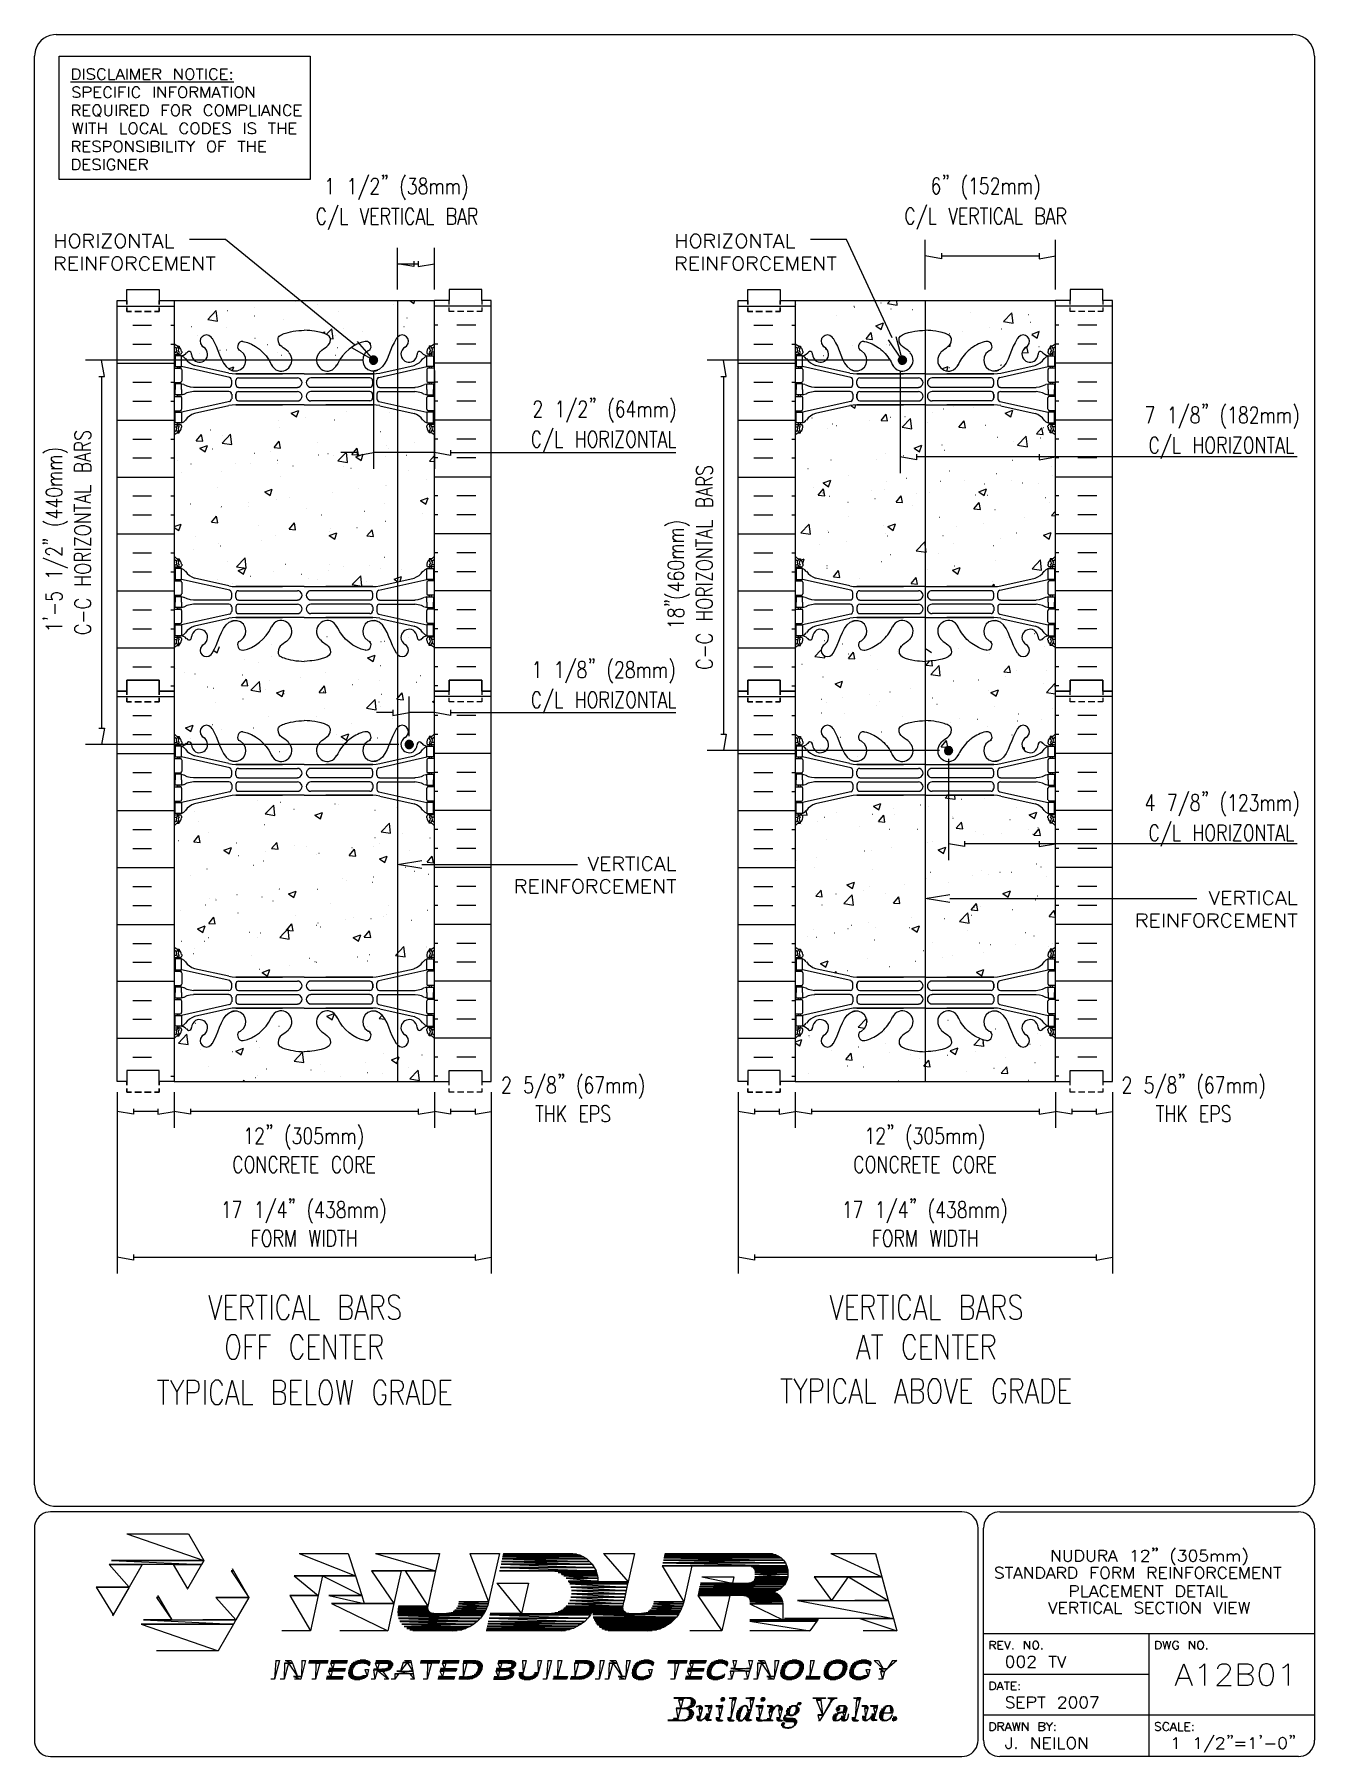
# Model space of a CAD drawing. Header units: millimetres. Extents: x 14 to 201, y 16 to 268.
import ezdxf

# ---------------------------------------------------------------- set-up
doc = ezdxf.new("R2010")
doc.units = ezdxf.units.MM
doc.layers.get('0').update_dxf_attribs({"linetype": 'CONTINUOUS'})

msp = doc.modelspace()

# ---------------------------------------------------------------- linework, layer by layer
at = {"color": 0}
for p, q in [((17.0174, 267.695), (16.6164, 267.674)), ((17.0174, 267.716), (198.121, 267.716)), ((198.521, 267.674), (198.121, 267.695)), ((13.8851, 264.943), (13.8644, 264.541)), ((201.273, 264.541), (201.253, 264.943)), ((13.8424, 55.4136), (13.8424, 264.541)), ((17.4418, 264.541), (54.2286, 264.541)), ((17.4418, 246.465), (17.4418, 264.541)), ((19.4524, 261.112), (19.4524, 262.699)), ((19.4524, 262.699), (19.9815, 262.699)), ((19.9815, 262.699), (20.1924, 262.616)), ((20.1924, 262.616), (20.3412, 262.467)), ((20.3412, 262.467), (20.4253, 262.318)), ((20.4253, 262.318), (20.5107, 262.086)), ((21.0399, 262.699), (21.0399, 261.112)), ((21.7165, 262.616), (21.569, 262.467)), ((21.569, 262.467), (21.569, 262.318)), ((21.569, 262.318), (21.6324, 262.17)), ((21.9287, 262.699), (21.7165, 262.616)), ((22.2457, 262.699), (21.9287, 262.699)), ((22.4579, 262.616), (22.2457, 262.699)), ((22.6274, 262.467), (22.4579, 262.616)), ((23.1565, 262.318), (23.0711, 262.086)), ((23.2199, 262.467), (23.1565, 262.318)), ((23.3674, 262.616), (23.2199, 262.467)), ((23.5162, 262.699), (23.3674, 262.616)), ((23.8332, 262.699), (23.5162, 262.699)), ((23.982, 262.616), (23.8332, 262.699)), ((24.1294, 262.467), (23.982, 262.616)), ((24.2149, 262.318), (24.1294, 262.467)), ((24.744, 262.699), (24.744, 261.112)), ((25.8024, 261.112), (26.3949, 262.699)), ((26.3949, 262.699), (27.0082, 261.112)), ((27.3899, 262.699), (27.3899, 261.112)), ((27.9824, 261.112), (27.9824, 262.699)), ((27.9824, 262.699), (28.5957, 261.112)), ((28.5957, 261.112), (29.1882, 262.699)), ((29.1882, 262.699), (29.1882, 261.112)), ((29.8028, 261.112), (29.8028, 262.699)), ((29.8028, 262.699), (30.7757, 262.699)), ((31.2415, 261.112), (31.2415, 262.699)), ((31.2415, 262.699), (31.9195, 262.699)), ((31.9195, 262.699), (32.1524, 262.616)), ((32.1524, 262.616), (32.2158, 262.551)), ((32.2158, 262.551), (32.2998, 262.383)), ((32.2998, 262.234), (32.2158, 262.086)), ((32.2998, 262.383), (32.2998, 262.234)), ((34.4165, 261.112), (34.4165, 262.699)), ((34.4165, 262.699), (35.475, 261.112)), ((35.475, 261.112), (35.475, 262.699)), ((36.3001, 262.616), (36.1527, 262.467)), ((36.449, 262.699), (36.3001, 262.616)), ((36.7453, 262.699), (36.449, 262.699)), ((36.915, 262.616), (36.7453, 262.699)), ((37.5073, 262.699), (38.5657, 262.699)), ((38.0365, 262.699), (38.0365, 261.112)), ((38.946, 262.699), (38.946, 261.112)), ((39.5609, 262.318), (39.4751, 262.086)), ((39.624, 262.467), (39.5609, 262.318)), ((39.7715, 262.616), (39.624, 262.467)), ((39.9203, 262.699), (39.7715, 262.616)), ((40.2375, 262.699), (39.9203, 262.699)), ((40.386, 262.616), (40.2375, 262.699)), ((40.5335, 262.467), (40.386, 262.616)), ((40.6192, 262.318), (40.5335, 262.467)), ((41.1484, 261.112), (41.1484, 262.699)), ((41.1484, 262.699), (42.121, 262.699)), ((54.2286, 264.541), (54.2286, 246.465)), ((201.296, 264.541), (201.296, 55.4136)), ((19.1341, 260.795), (43.0318, 260.795)), ((19.9815, 261.112), (19.4524, 261.112)), ((19.5998, 259.97), (19.4524, 259.821)), ((19.4524, 259.821), (19.4524, 259.672)), ((19.4524, 259.672), (19.5158, 259.524)), ((19.8327, 260.054), (19.5998, 259.97)), ((20.129, 260.054), (19.8327, 260.054)), ((20.1924, 261.176), (19.9815, 261.112)), ((20.3412, 259.97), (20.129, 260.054)), ((20.3412, 261.324), (20.1924, 261.176)), ((20.4253, 261.492), (20.3412, 261.324)), ((20.5107, 259.821), (20.3412, 259.97)), ((20.5107, 261.705), (20.4253, 261.492)), ((20.5107, 262.086), (20.5107, 261.705)), ((21.0399, 258.466), (21.0399, 260.054)), ((21.0399, 260.054), (21.7165, 260.054)), ((21.7165, 261.176), (21.569, 261.324)), ((21.6324, 262.17), (21.7165, 262.086)), ((21.7165, 262.086), (21.8653, 262.021)), ((21.9287, 261.112), (21.7165, 261.176)), ((21.7165, 260.054), (21.9287, 259.97)), ((21.8653, 262.021), (22.3091, 261.854)), ((22.2457, 261.112), (21.9287, 261.112)), ((21.9287, 259.97), (22.0128, 259.905)), ((22.0128, 259.905), (22.0982, 259.737)), ((22.0982, 259.737), (22.0982, 259.524)), ((22.4579, 261.176), (22.2457, 261.112)), ((22.3091, 261.854), (22.4579, 261.789)), ((22.4579, 261.789), (22.5419, 261.705)), ((22.6274, 261.324), (22.4579, 261.176)), ((22.5419, 261.705), (22.6274, 261.557)), ((22.6274, 261.557), (22.6274, 261.324)), ((22.6274, 258.466), (22.6274, 260.054)), ((22.6274, 260.054), (23.6003, 260.054)), ((23.0711, 262.086), (23.0711, 261.705)), ((23.982, 261.176), (24.1294, 261.324)), ((24.0454, 259.672), (23.982, 259.441)), ((24.1294, 259.821), (24.0454, 259.672)), ((24.1294, 261.324), (24.2149, 261.492)), ((24.2783, 259.97), (24.1294, 259.821)), ((24.4257, 260.054), (24.2783, 259.97)), ((24.744, 260.054), (24.4257, 260.054)), ((24.744, 261.112), (25.6329, 261.112)), ((24.8915, 259.97), (24.744, 260.054)), ((25.0403, 259.821), (24.8915, 259.97)), ((25.1037, 259.672), (25.0403, 259.821)), ((25.6329, 260.054), (25.6329, 258.466)), ((26.0132, 261.641), (26.7753, 261.641)), ((26.2461, 258.466), (26.2461, 260.054)), ((26.2461, 260.054), (27.2204, 260.054)), ((27.6007, 260.054), (27.6007, 258.466)), ((28.2153, 259.672), (28.1299, 259.441)), ((28.2787, 259.821), (28.2153, 259.672)), ((28.4482, 259.97), (28.2787, 259.821)), ((28.5957, 260.054), (28.4482, 259.97)), ((28.8919, 260.054), (28.5957, 260.054)), ((29.0408, 259.97), (28.8919, 260.054)), ((29.1882, 259.821), (29.0408, 259.97)), ((29.2737, 259.672), (29.1882, 259.821)), ((29.8028, 261.938), (30.3954, 261.938)), ((29.8028, 261.112), (30.7757, 261.112)), ((31.9195, 261.938), (31.2415, 261.938)), ((31.3903, 260.054), (31.3903, 258.466)), ((31.7707, 261.938), (32.2998, 261.112)), ((32.1524, 262.021), (31.9195, 261.938)), ((31.9829, 258.466), (31.9829, 260.054)), ((31.9829, 260.054), (33.0412, 258.466)), ((32.2158, 262.086), (32.1524, 262.021)), ((33.0412, 258.466), (33.0412, 260.054)), ((33.6544, 258.466), (33.6544, 260.054)), ((33.6544, 260.054), (34.6287, 260.054)), ((35.2419, 259.97), (35.0945, 259.821)), ((35.3907, 260.054), (35.2419, 259.97)), ((35.687, 260.054), (35.3907, 260.054)), ((35.8567, 259.97), (35.687, 260.054)), ((36.449, 261.112), (36.7453, 261.112)), ((36.6818, 258.466), (36.6818, 260.054)), ((36.6818, 260.054), (37.3585, 260.054)), ((36.7453, 261.112), (36.915, 261.176)), ((37.3585, 260.054), (37.5916, 259.97)), ((37.5916, 259.97), (37.6548, 259.905)), ((37.6548, 259.905), (37.7402, 259.737)), ((37.7402, 259.737), (37.7402, 259.588)), ((38.2693, 258.466), (38.2693, 260.054)), ((38.2693, 260.054), (38.862, 258.466)), ((38.862, 258.466), (39.4751, 260.054)), ((39.4751, 262.086), (39.4751, 261.705)), ((39.4751, 260.054), (39.4751, 258.466)), ((39.8568, 258.466), (40.4495, 260.054)), ((40.386, 261.176), (40.5335, 261.324)), ((40.4495, 260.054), (41.0626, 258.466)), ((40.5335, 261.324), (40.6192, 261.492)), ((41.1484, 261.938), (41.7407, 261.938)), ((41.1484, 261.112), (42.121, 261.112)), ((41.2115, 260.054), (42.2698, 260.054)), ((41.7407, 260.054), (41.7407, 258.466)), ((42.6501, 262.17), (42.5662, 262.086)), ((42.5662, 262.086), (42.6501, 262.021)), ((42.6501, 261.259), (42.5662, 261.176)), ((42.5662, 261.176), (42.6501, 261.112)), ((42.7359, 262.086), (42.6501, 262.17)), ((42.6501, 262.021), (42.7359, 262.086)), ((42.7359, 261.176), (42.6501, 261.259)), ((42.6501, 261.112), (42.7359, 261.176)), ((42.6501, 260.054), (42.6501, 258.466)), ((43.4756, 259.97), (43.3282, 259.821)), ((43.6245, 260.054), (43.4756, 259.97)), ((43.9416, 260.054), (43.6245, 260.054)), ((44.0902, 259.97), (43.9416, 260.054)), ((44.2376, 259.821), (44.0902, 259.97)), ((44.3234, 259.672), (44.2376, 259.821)), ((44.3865, 259.441), (44.3234, 259.672)), ((44.9157, 258.466), (44.9157, 260.054)), ((44.9157, 260.054), (45.974, 258.466)), ((45.974, 258.466), (45.974, 260.054)), ((19.5998, 258.53), (19.4524, 258.679)), ((19.4524, 255.82), (19.4524, 257.408)), ((19.4524, 257.408), (20.129, 257.408)), ((19.5158, 259.524), (19.5998, 259.441)), ((19.5998, 259.441), (19.7487, 259.376)), ((19.8327, 258.466), (19.5998, 258.53)), ((19.7487, 259.376), (20.1924, 259.208)), ((20.129, 258.466), (19.8327, 258.466)), ((20.3412, 258.53), (20.129, 258.466)), ((20.129, 257.408), (20.3412, 257.324)), ((20.1924, 259.208), (20.3412, 259.143)), ((20.3412, 259.143), (20.4253, 259.059)), ((20.5107, 258.679), (20.3412, 258.53)), ((20.3412, 257.324), (20.4253, 257.259)), ((20.4253, 259.059), (20.5107, 258.911)), ((20.4253, 257.259), (20.5107, 257.091)), ((20.5107, 258.911), (20.5107, 258.679)), ((21.7165, 259.208), (21.0399, 259.208)), ((21.0399, 255.82), (21.0399, 257.408)), ((21.0399, 257.408), (22.0128, 257.408)), ((21.9287, 259.292), (21.7165, 259.208)), ((22.0128, 259.376), (21.9287, 259.292)), ((22.0982, 259.524), (22.0128, 259.376)), ((22.6908, 257.324), (22.5419, 257.175)), ((22.6274, 259.292), (23.2199, 259.292)), ((22.6274, 258.466), (23.6003, 258.466)), ((22.8382, 257.408), (22.6908, 257.324)), ((23.1565, 257.408), (22.8382, 257.408)), ((23.304, 257.324), (23.1565, 257.408)), ((23.982, 259.441), (23.982, 259.059)), ((24.1294, 257.408), (24.1294, 256.266)), ((24.8915, 258.53), (25.0403, 258.679)), ((25.0403, 258.679), (25.1037, 258.846)), ((25.1878, 256.266), (25.1878, 257.408)), ((25.8024, 257.408), (25.8024, 255.82)), ((26.2461, 259.292), (26.8607, 259.292)), ((26.3949, 255.82), (26.3949, 257.408)), ((26.3949, 257.408), (27.0716, 257.408)), ((27.0716, 257.408), (27.3044, 257.324)), ((27.3044, 257.324), (27.3899, 257.259)), ((27.3899, 257.259), (27.4533, 257.091)), ((27.9824, 255.82), (27.9824, 257.408)), ((27.9824, 257.408), (28.9774, 257.408)), ((28.1299, 259.441), (28.1299, 259.059)), ((29.0408, 258.53), (29.1882, 258.679)), ((29.1882, 258.679), (29.2737, 258.846)), ((29.4211, 255.82), (29.4211, 257.408)), ((29.4211, 257.408), (29.9503, 257.408)), ((29.9503, 257.408), (30.1832, 257.324)), ((30.1832, 257.324), (30.332, 257.175)), ((30.332, 257.175), (30.3954, 257.026)), ((32.5961, 255.82), (32.5961, 257.408)), ((32.5961, 257.408), (33.5704, 257.408)), ((33.6544, 259.292), (34.269, 259.292)), ((34.1836, 257.324), (34.0362, 257.175)), ((34.3324, 257.408), (34.1836, 257.324)), ((34.6287, 257.408), (34.3324, 257.408)), ((34.7982, 257.324), (34.6287, 257.408)), ((35.3907, 258.466), (35.687, 258.466)), ((35.6235, 255.82), (35.6235, 257.408)), ((35.6235, 257.408), (36.3001, 257.408)), ((35.687, 258.466), (35.8567, 258.53)), ((36.3001, 257.408), (36.5333, 257.324)), ((36.5333, 257.324), (36.5965, 257.259)), ((36.5965, 257.259), (36.6818, 257.091)), ((37.3585, 259.292), (36.6818, 259.292)), ((37.211, 259.292), (37.7402, 258.466)), ((37.5916, 259.376), (37.3585, 259.292)), ((37.6548, 259.441), (37.5916, 259.376)), ((37.7402, 259.588), (37.6548, 259.441)), ((38.862, 257.175), (38.7985, 257.026)), ((39.0317, 257.324), (38.862, 257.175)), ((39.1791, 257.408), (39.0317, 257.324)), ((39.4751, 257.408), (39.1791, 257.408)), ((39.624, 257.324), (39.4751, 257.408)), ((39.7715, 257.175), (39.624, 257.324)), ((39.8568, 257.026), (39.7715, 257.175)), ((40.09, 258.995), (40.8298, 258.995)), ((40.6192, 257.324), (40.4495, 257.175)), ((40.7666, 257.408), (40.6192, 257.324)), ((41.0626, 257.408), (40.7666, 257.408)), ((41.2115, 257.324), (41.0626, 257.408)), ((41.359, 257.175), (41.2115, 257.324)), ((41.4443, 257.026), (41.359, 257.175)), ((42.037, 255.82), (42.037, 257.408)), ((42.037, 257.408), (42.6501, 255.82)), ((42.6501, 255.82), (43.265, 257.408)), ((43.265, 257.408), (43.265, 255.82)), ((43.6245, 258.466), (43.9416, 258.466)), ((43.8573, 255.82), (43.8573, 257.408)), ((43.8573, 257.408), (44.534, 257.408)), ((43.9416, 258.466), (44.0902, 258.53)), ((44.0902, 258.53), (44.2376, 258.679)), ((44.2376, 258.679), (44.3234, 258.846)), ((44.3234, 258.846), (44.3865, 259.059)), ((44.3865, 259.059), (44.3865, 259.441)), ((44.534, 257.408), (44.7668, 257.324)), ((44.7668, 257.324), (44.8525, 257.259)), ((44.8525, 257.259), (44.9157, 257.091)), ((45.4448, 257.408), (45.4448, 255.82)), ((46.736, 257.408), (46.736, 255.82)), ((47.1166, 255.82), (47.709, 257.408)), ((47.709, 257.408), (48.3235, 255.82)), ((48.7041, 255.82), (48.7041, 257.408)), ((48.7041, 257.408), (49.7625, 255.82)), ((49.7625, 255.82), (49.7625, 257.408)), ((51.35, 257.175), (51.1803, 257.324)), ((51.4131, 257.026), (51.35, 257.175)), ((51.9423, 255.82), (51.9423, 257.408)), ((51.9423, 257.408), (52.9375, 257.408)), ((20.129, 256.646), (19.4524, 256.646)), ((19.4524, 254.762), (19.8327, 253.174)), ((19.8327, 253.174), (20.1924, 254.762)), ((19.9815, 256.646), (20.5107, 255.82)), ((20.3412, 256.73), (20.129, 256.646)), ((20.1924, 254.762), (20.5741, 253.174)), ((20.4253, 256.795), (20.3412, 256.73)), ((20.5107, 256.942), (20.4253, 256.795)), ((20.5107, 257.091), (20.5107, 256.942)), ((20.5741, 253.174), (20.9544, 254.762)), ((21.0399, 256.646), (21.6324, 256.646)), ((21.0399, 255.82), (22.0128, 255.82)), ((21.3996, 254.762), (21.3996, 253.174)), ((21.7799, 254.762), (22.8382, 254.762)), ((22.3091, 254.762), (22.3091, 253.174)), ((22.8382, 255.82), (23.1565, 255.82)), ((23.0711, 256.117), (23.5162, 255.671)), ((23.1565, 255.82), (23.304, 255.884)), ((23.2199, 254.762), (23.2199, 253.174)), ((24.1294, 256.266), (24.2149, 256.033)), ((24.2149, 256.033), (24.3623, 255.884)), ((24.2783, 254.762), (24.2783, 253.174)), ((24.3623, 255.884), (24.5746, 255.82)), ((24.5746, 255.82), (24.744, 255.82)), ((24.744, 255.82), (24.9549, 255.884)), ((24.9549, 255.884), (25.1037, 256.033)), ((25.1037, 256.033), (25.1878, 256.266)), ((27.0716, 256.646), (26.3949, 256.646)), ((26.479, 254.762), (26.479, 253.174)), ((26.9241, 256.646), (27.4533, 255.82)), ((27.3044, 256.73), (27.0716, 256.646)), ((27.3899, 256.795), (27.3044, 256.73)), ((27.4533, 256.942), (27.3899, 256.795)), ((27.4533, 257.091), (27.4533, 256.942)), ((27.9824, 254.678), (27.8336, 254.529)), ((27.9824, 256.646), (28.5957, 256.646)), ((27.9824, 255.82), (28.9774, 255.82)), ((28.1299, 254.762), (27.9824, 254.678)), ((28.4482, 254.762), (28.1299, 254.762)), ((28.5957, 254.678), (28.4482, 254.762)), ((29.9503, 255.82), (29.4211, 255.82)), ((30.1832, 255.884), (29.9503, 255.82)), ((30.332, 256.033), (30.1832, 255.884)), ((30.3954, 254.529), (30.2466, 254.678)), ((30.3954, 256.201), (30.332, 256.033)), ((30.3954, 257.026), (30.4794, 256.795)), ((30.4794, 256.413), (30.3954, 256.201)), ((30.4794, 256.795), (30.4794, 256.413)), ((30.7757, 253.174), (31.3903, 254.762)), ((31.3903, 254.762), (31.9829, 253.174)), ((32.3632, 254.762), (32.3632, 253.174)), ((32.5961, 256.646), (33.2107, 256.646)), ((34.3324, 255.82), (34.6287, 255.82)), ((34.6287, 255.82), (34.7982, 255.884)), ((36.3001, 256.646), (35.6235, 256.646)), ((36.2162, 254.529), (36.0673, 254.678)), ((36.1527, 256.646), (36.6818, 255.82)), ((36.5333, 256.73), (36.3001, 256.646)), ((36.5965, 256.795), (36.5333, 256.73)), ((36.6818, 256.942), (36.5965, 256.795)), ((36.6818, 257.091), (36.6818, 256.942)), ((37.0625, 254.678), (36.915, 254.529)), ((37.211, 254.762), (37.0625, 254.678)), ((37.5073, 254.762), (37.211, 254.762)), ((37.6548, 254.678), (37.5073, 254.762)), ((38.5025, 253.174), (38.5025, 254.762)), ((38.5025, 254.762), (39.0317, 254.762)), ((38.7985, 257.026), (38.7131, 256.795)), ((38.7131, 256.795), (38.7131, 256.413)), ((39.0317, 254.762), (39.2423, 254.678)), ((39.2423, 254.678), (39.3912, 254.529)), ((39.624, 255.884), (39.7715, 256.033)), ((39.7715, 256.033), (39.8568, 256.201)), ((40.09, 253.174), (40.09, 254.762)), ((40.09, 254.762), (41.0626, 254.762)), ((40.7666, 255.82), (41.0626, 255.82)), ((41.0626, 255.82), (41.2115, 255.884)), ((41.2115, 255.884), (41.359, 256.033)), ((41.359, 256.033), (41.4443, 256.201)), ((41.5078, 256.795), (41.4443, 257.026)), ((41.4443, 256.201), (41.5078, 256.413)), ((41.5918, 254.678), (41.4443, 254.529)), ((41.5078, 256.413), (41.5078, 256.795)), ((41.825, 254.762), (41.5918, 254.678)), ((42.121, 254.762), (41.825, 254.762)), ((42.3541, 254.678), (42.121, 254.762)), ((42.5027, 254.529), (42.3541, 254.678)), ((44.534, 256.562), (43.8573, 256.562)), ((44.7668, 256.646), (44.534, 256.562)), ((44.6193, 254.762), (44.6193, 253.174)), ((44.8525, 256.73), (44.7668, 256.646)), ((44.9157, 256.879), (44.8525, 256.73)), ((44.9157, 257.091), (44.9157, 256.879)), ((45.296, 254.678), (45.1485, 254.529)), ((45.5291, 254.762), (45.296, 254.678)), ((45.4448, 255.82), (46.3543, 255.82)), ((45.8251, 254.762), (45.5291, 254.762)), ((46.0583, 254.678), (45.8251, 254.762)), ((46.2068, 254.529), (46.0583, 254.678)), ((47.3287, 256.349), (48.0907, 256.349)), ((48.0907, 254.762), (49.149, 254.762)), ((48.6198, 254.762), (48.6198, 253.174)), ((49.5293, 254.762), (49.5293, 253.174)), ((50.3548, 257.026), (50.2916, 256.795)), ((50.2916, 256.795), (50.2916, 256.413)), ((50.5876, 254.762), (50.5876, 253.174)), ((51.1803, 255.884), (51.35, 256.033)), ((51.1803, 253.174), (51.1803, 254.762)), ((51.1803, 254.762), (52.1751, 254.762)), ((51.35, 256.033), (51.4131, 256.201)), ((51.9423, 256.646), (52.5568, 256.646)), ((51.9423, 255.82), (52.9375, 255.82)), ((19.4524, 250.529), (19.4524, 252.116)), ((19.4524, 252.116), (20.129, 252.116)), ((20.129, 252.116), (20.3412, 252.032)), ((21.0399, 250.529), (21.0399, 252.116)), ((21.0399, 252.116), (22.0128, 252.116)), ((22.7748, 252.116), (22.5419, 252.032)), ((23.0711, 252.116), (22.7748, 252.116)), ((23.304, 252.032), (23.0711, 252.116)), ((23.2199, 254), (24.2783, 254)), ((23.982, 250.529), (23.982, 252.116)), ((23.982, 252.116), (24.6586, 252.116)), ((24.6586, 252.116), (24.8915, 252.032)), ((25.9498, 252.116), (25.8024, 252.032)), ((26.2461, 252.116), (25.9498, 252.116)), ((26.3949, 252.032), (26.2461, 252.116)), ((26.479, 253.174), (27.3899, 253.174)), ((27.2204, 250.529), (27.2204, 252.116)), ((27.2204, 252.116), (28.2787, 250.529)), ((28.1299, 253.174), (28.4482, 253.174)), ((28.2787, 250.529), (28.2787, 252.116)), ((28.4482, 253.174), (28.5957, 253.238)), ((29.1882, 252.116), (28.9774, 252.032)), ((29.5065, 252.116), (29.1882, 252.116)), ((29.4211, 254.38), (29.3371, 254.149)), ((29.3371, 254.149), (29.3371, 253.767)), ((29.7174, 252.032), (29.5065, 252.116)), ((30.2466, 253.238), (30.3954, 253.387)), ((30.4794, 254.38), (30.3954, 254.529)), ((30.3954, 253.387), (30.4794, 253.555)), ((30.3954, 252.116), (30.3954, 250.529)), ((31.0086, 253.704), (31.7707, 253.704)), ((31.0086, 250.529), (31.0086, 252.116)), ((31.0086, 252.116), (31.6866, 252.116)), ((31.6866, 252.116), (31.9195, 252.032)), ((32.3632, 253.174), (33.2741, 253.174)), ((32.5961, 252.116), (32.5961, 250.529)), ((33.2107, 252.116), (33.2107, 250.529)), ((34.4799, 252.116), (34.4799, 250.529)), ((34.8616, 252.116), (35.9198, 252.116)), ((35.2419, 254.38), (35.1579, 254.149)), ((35.1579, 254.149), (35.1579, 253.767)), ((35.3907, 252.116), (35.3907, 250.529)), ((36.0673, 253.238), (36.2162, 253.387)), ((36.0673, 252.116), (36.6818, 251.354)), ((36.3001, 254.38), (36.2162, 254.529)), ((36.2162, 253.387), (36.3001, 253.555)), ((37.2745, 252.116), (36.6818, 251.354)), ((37.211, 253.174), (37.5073, 253.174)), ((37.5073, 253.174), (37.6548, 253.238)), ((39.0317, 253.174), (38.5025, 253.174)), ((39.2423, 253.238), (39.0317, 253.174)), ((39.3912, 253.387), (39.2423, 253.238)), ((39.3912, 254.529), (39.4751, 254.38)), ((39.4751, 253.555), (39.3912, 253.387)), ((39.4751, 254.38), (39.5609, 254.149)), ((39.5609, 253.767), (39.4751, 253.555)), ((39.624, 252.116), (39.4751, 252.032)), ((39.5609, 254.149), (39.5609, 253.767)), ((39.9203, 252.116), (39.624, 252.116)), ((40.09, 252.032), (39.9203, 252.116)), ((40.09, 254), (40.6823, 254)), ((40.09, 253.174), (41.0626, 253.174)), ((40.9152, 250.529), (40.9152, 252.116)), ((40.9152, 252.116), (41.8881, 252.116)), ((41.4443, 254.529), (41.4443, 254.38)), ((41.4443, 254.38), (41.5078, 254.233)), ((41.5918, 253.238), (41.4443, 253.387)), ((41.5078, 254.233), (41.5918, 254.149)), ((41.5918, 254.149), (41.7407, 254.084)), ((41.825, 253.174), (41.5918, 253.238)), ((41.7407, 254.084), (42.2067, 253.916)), ((42.121, 253.174), (41.825, 253.174)), ((42.3541, 253.238), (42.121, 253.174)), ((42.2067, 253.916), (42.3541, 253.851)), ((42.3541, 253.851), (42.4173, 253.767)), ((42.5027, 253.387), (42.3541, 253.238)), ((42.4173, 253.767), (42.5027, 253.62)), ((42.5027, 253.62), (42.5027, 253.387)), ((43.6245, 252.116), (44.6828, 252.116)), ((44.1537, 252.116), (44.1537, 250.529)), ((45.0631, 252.116), (45.0631, 250.529)), ((45.1485, 254.529), (45.1485, 254.38)), ((45.1485, 254.38), (45.212, 254.233)), ((45.296, 253.238), (45.1485, 253.387)), ((45.212, 254.233), (45.296, 254.149)), ((45.296, 254.149), (45.4448, 254.084)), ((45.5291, 253.174), (45.296, 253.238)), ((45.4448, 254.084), (45.9109, 253.916)), ((45.8251, 253.174), (45.5291, 253.174)), ((46.0583, 253.238), (45.8251, 253.174)), ((45.9109, 253.916), (46.0583, 253.851)), ((46.0583, 253.851), (46.1215, 253.767)), ((46.2068, 253.387), (46.0583, 253.238)), ((46.1215, 253.767), (46.2068, 253.62)), ((46.1215, 252.116), (46.1215, 250.529)), ((46.2068, 253.62), (46.2068, 253.387)), ((46.736, 250.529), (46.736, 252.116)), ((46.736, 252.116), (47.709, 252.116)), ((49.5293, 254), (50.5876, 254)), ((51.1803, 254), (51.7948, 254)), ((51.1803, 253.174), (52.1751, 253.174)), ((20.129, 251.354), (19.4524, 251.354)), ((19.9815, 251.354), (20.5107, 250.529)), ((20.3412, 251.438), (20.129, 251.354)), ((20.3412, 252.032), (20.4253, 251.967)), ((20.4253, 251.503), (20.3412, 251.438)), ((20.4253, 251.967), (20.5107, 251.799)), ((20.5107, 251.651), (20.4253, 251.503)), ((20.5107, 251.799), (20.5107, 251.651)), ((21.0399, 251.354), (21.6324, 251.354)), ((21.0399, 250.529), (22.0128, 250.529)), ((22.5419, 252.032), (22.3945, 251.883)), ((22.3945, 251.883), (22.3945, 251.734)), ((22.3945, 251.734), (22.4579, 251.587)), ((22.5419, 250.592), (22.3945, 250.741)), ((22.4579, 251.587), (22.5419, 251.503)), ((22.5419, 251.503), (22.6908, 251.438)), ((22.7748, 250.529), (22.5419, 250.592)), ((22.6908, 251.438), (23.1565, 251.27)), ((23.0711, 250.529), (22.7748, 250.529)), ((23.304, 250.592), (23.0711, 250.529)), ((23.1565, 251.27), (23.304, 251.205)), ((23.4528, 251.883), (23.304, 252.032)), ((23.304, 251.205), (23.3674, 251.121)), ((23.4528, 250.741), (23.304, 250.592)), ((23.3674, 251.121), (23.4528, 250.974)), ((23.4528, 250.974), (23.4528, 250.741)), ((24.6586, 251.27), (23.982, 251.27)), ((24.8915, 251.354), (24.6586, 251.27)), ((24.8915, 252.032), (24.9549, 251.967)), ((24.9549, 251.438), (24.8915, 251.354)), ((24.9549, 251.967), (25.0403, 251.799)), ((25.0403, 251.587), (24.9549, 251.438)), ((25.0403, 251.799), (25.0403, 251.587)), ((25.8024, 252.032), (25.6329, 251.883)), ((25.9498, 250.529), (26.2461, 250.529)), ((26.2461, 250.529), (26.3949, 250.592)), ((26.5424, 251.883), (26.3949, 252.032)), ((26.3949, 250.592), (26.5424, 250.741)), ((26.6278, 251.734), (26.5424, 251.883)), ((26.5424, 250.741), (26.6278, 250.909)), ((26.6912, 251.503), (26.6278, 251.734)), ((26.6278, 250.909), (26.6912, 251.121)), ((26.6912, 251.121), (26.6912, 251.503)), ((28.9774, 252.032), (28.8079, 251.883)), ((28.8079, 251.883), (28.8079, 251.734)), ((28.8079, 251.734), (28.8919, 251.587)), ((28.9774, 250.592), (28.8079, 250.741)), ((28.8919, 251.587), (28.9774, 251.503)), ((28.9774, 251.503), (29.1248, 251.438)), ((29.1882, 250.529), (28.9774, 250.592)), ((29.1248, 251.438), (29.5699, 251.27)), ((29.5065, 250.529), (29.1882, 250.529)), ((29.7174, 250.592), (29.5065, 250.529)), ((29.5699, 251.27), (29.7174, 251.205)), ((29.8662, 251.883), (29.7174, 252.032)), ((29.7174, 251.205), (29.8028, 251.121)), ((29.8662, 250.741), (29.7174, 250.592)), ((29.8028, 251.121), (29.8662, 250.974)), ((29.8662, 250.974), (29.8662, 250.741)), ((31.6866, 251.354), (31.0086, 251.354)), ((31.6866, 250.529), (31.0086, 250.529)), ((31.9195, 251.438), (31.6866, 251.354)), ((31.6866, 251.354), (31.9195, 251.27)), ((31.9195, 250.592), (31.6866, 250.529)), ((31.9195, 252.032), (31.9829, 251.967)), ((31.9829, 251.503), (31.9195, 251.438)), ((31.9195, 251.27), (31.9829, 251.205)), ((31.9829, 250.676), (31.9195, 250.592)), ((31.9829, 251.967), (32.0669, 251.799)), ((32.0669, 251.651), (31.9829, 251.503)), ((31.9829, 251.205), (32.0669, 251.058)), ((32.0669, 250.825), (31.9829, 250.676)), ((32.0669, 251.799), (32.0669, 251.651)), ((32.0669, 251.058), (32.0669, 250.825)), ((33.2107, 250.529), (34.0996, 250.529)), ((36.6818, 251.354), (36.6818, 250.529)), ((39.4751, 252.032), (39.3277, 251.883)), ((39.624, 250.529), (39.9203, 250.529)), ((39.9203, 250.529), (40.09, 250.592)), ((40.9152, 251.354), (41.5078, 251.354)), ((45.0631, 251.354), (46.1215, 251.354)), ((46.736, 251.354), (47.3287, 251.354)), ((46.736, 250.529), (47.709, 250.529)), ((19.4524, 247.883), (19.4524, 249.47)), ((19.4524, 249.47), (19.9815, 249.47)), ((19.9815, 247.883), (19.4524, 247.883)), ((19.9815, 249.47), (20.1924, 249.386)), ((20.1924, 247.946), (19.9815, 247.883)), ((20.1924, 249.386), (20.3412, 249.238)), ((20.3412, 248.095), (20.1924, 247.946)), ((20.3412, 249.238), (20.4253, 249.089)), ((20.4253, 248.263), (20.3412, 248.095)), ((20.4253, 249.089), (20.5107, 248.857)), ((20.5107, 248.476), (20.4253, 248.263)), ((20.5107, 248.857), (20.5107, 248.476)), ((21.0399, 247.883), (21.0399, 249.47)), ((21.0399, 249.47), (22.0128, 249.47)), ((21.0399, 248.708), (21.6324, 248.708)), ((21.0399, 247.883), (22.0128, 247.883)), ((22.5419, 249.386), (22.3945, 249.238)), ((22.3945, 249.238), (22.3945, 249.089)), ((22.3945, 249.089), (22.4579, 248.941)), ((22.5419, 247.946), (22.3945, 248.095)), ((22.4579, 248.941), (22.5419, 248.857)), ((22.7748, 249.47), (22.5419, 249.386)), ((22.5419, 248.857), (22.6908, 248.792)), ((22.7748, 247.883), (22.5419, 247.946)), ((22.6908, 248.792), (23.1565, 248.624)), ((23.0711, 249.47), (22.7748, 249.47)), ((23.0711, 247.883), (22.7748, 247.883)), ((23.304, 249.386), (23.0711, 249.47)), ((23.304, 247.946), (23.0711, 247.883)), ((23.1565, 248.624), (23.304, 248.559)), ((23.4528, 249.238), (23.304, 249.386)), ((23.304, 248.559), (23.3674, 248.476)), ((23.4528, 248.095), (23.304, 247.946)), ((23.3674, 248.476), (23.4528, 248.328)), ((23.4528, 248.328), (23.4528, 248.095)), ((23.982, 249.47), (23.982, 247.883)), ((24.5746, 249.089), (24.5112, 248.857)), ((24.5112, 248.857), (24.5112, 248.476)), ((24.5112, 248.476), (24.5746, 248.263)), ((24.6586, 249.238), (24.5746, 249.089)), ((24.5746, 248.263), (24.6586, 248.095)), ((24.8074, 249.386), (24.6586, 249.238)), ((24.6586, 248.095), (24.8074, 247.946)), ((24.9549, 249.47), (24.8074, 249.386)), ((24.8074, 247.946), (24.9549, 247.883)), ((25.2732, 249.47), (24.9549, 249.47)), ((24.9549, 247.883), (25.2732, 247.883)), ((25.4207, 249.386), (25.2732, 249.47)), ((25.6329, 248.476), (25.2732, 248.476)), ((25.2732, 247.883), (25.4207, 247.946)), ((25.5695, 249.238), (25.4207, 249.386)), ((25.4207, 247.946), (25.5695, 248.095)), ((25.6329, 249.089), (25.5695, 249.238)), ((25.5695, 248.095), (25.6329, 248.263)), ((25.6329, 248.263), (25.6329, 248.476)), ((26.1621, 247.883), (26.1621, 249.47)), ((26.1621, 249.47), (27.2204, 247.883)), ((27.2204, 247.883), (27.2204, 249.47)), ((27.8336, 247.883), (27.8336, 249.47)), ((27.8336, 249.47), (28.8079, 249.47)), ((27.8336, 248.708), (28.4482, 248.708)), ((27.8336, 247.883), (28.8079, 247.883)), ((29.2737, 247.883), (29.2737, 249.47)), ((29.2737, 249.47), (29.9503, 249.47)), ((29.9503, 248.708), (29.2737, 248.708)), ((29.8028, 248.708), (30.332, 247.883)), ((29.9503, 249.47), (30.1832, 249.386)), ((30.1832, 248.792), (29.9503, 248.708)), ((30.1832, 249.386), (30.2466, 249.321)), ((30.2466, 248.857), (30.1832, 248.792)), ((30.2466, 249.321), (30.332, 249.154)), ((30.332, 249.005), (30.2466, 248.857)), ((30.332, 249.154), (30.332, 249.005)), ((62.738, 247.164), (61.2994, 243.523)), ((64.7912, 247.037), (64.8751, 247.164)), ((64.8751, 247.164), (64.9609, 247.037)), ((65.2776, 247.037), (65.3411, 247.164)), ((65.3411, 247.164), (65.4265, 247.037)), ((68.1359, 247.164), (67.9662, 246.931)), ((76.539, 247.164), (76.7084, 246.931)), ((146.982, 247.078), (147.045, 247.184)), ((147.045, 246.972), (146.982, 247.078)), ((147.045, 247.184), (147.129, 247.078)), ((147.129, 247.078), (147.045, 246.972)), ((147.129, 247.078), (147.129, 246.845)), ((147.447, 247.078), (147.531, 247.184)), ((147.531, 246.972), (147.447, 247.078)), ((147.531, 247.184), (147.617, 247.078)), ((147.617, 247.078), (147.531, 246.972)), ((147.617, 247.078), (147.617, 246.845)), ((150.304, 247.184), (150.157, 246.972)), ((160.317, 247.184), (160.464, 246.972)), ((54.2286, 246.465), (17.4418, 246.465)), ((56.7697, 246.253), (56.9376, 246.359)), ((56.9376, 246.359), (57.1708, 246.698)), ((57.1708, 246.698), (57.1708, 244.326)), ((60.0287, 246.253), (60.1984, 246.359)), ((60.1984, 246.359), (60.4312, 246.698)), ((60.4312, 246.698), (60.4312, 244.326)), ((63.923, 245.449), (63.1197, 244.326)), ((63.2037, 246.253), (63.2876, 246.485)), ((63.2037, 246.146), (63.2037, 246.253)), ((63.2876, 246.485), (63.3734, 246.592)), ((63.3734, 246.592), (63.5208, 246.698)), ((63.5208, 246.698), (63.839, 246.698)), ((63.839, 246.698), (64.0084, 246.592)), ((64.0719, 245.809), (63.923, 245.449)), ((64.0084, 246.592), (64.0719, 246.485)), ((64.0719, 246.485), (64.1558, 246.253)), ((64.1558, 246.02), (64.0719, 245.809)), ((64.1558, 246.253), (64.1558, 246.02)), ((64.8751, 246.931), (64.7912, 247.037)), ((64.8751, 246.592), (64.7912, 246.485)), ((64.9609, 247.037), (64.8751, 246.931)), ((64.9609, 246.824), (64.8751, 246.592)), ((64.9609, 247.037), (64.9609, 246.824)), ((65.3411, 246.931), (65.2776, 247.037)), ((65.3411, 246.592), (65.2776, 246.485)), ((65.4265, 247.037), (65.3411, 246.931)), ((65.4265, 246.824), (65.3411, 246.592)), ((65.4265, 247.037), (65.4265, 246.824)), ((68.6855, 244.559), (68.6015, 244.771)), ((68.7709, 244.432), (68.6855, 244.559)), ((68.7709, 246.698), (69.6376, 246.698)), ((69.6376, 246.698), (69.1515, 245.809)), ((69.1515, 245.809), (69.4048, 245.809)), ((69.4048, 245.809), (69.5537, 245.682)), ((69.6376, 244.665), (69.4697, 244.432)), ((69.5537, 245.682), (69.6376, 245.576)), ((69.6376, 245.576), (69.7234, 245.237)), ((69.7234, 245.004), (69.6376, 244.665)), ((69.7234, 245.237), (69.7234, 245.004)), ((70.3584, 246.592), (70.273, 246.359)), ((70.273, 246.359), (70.273, 246.146)), ((70.273, 246.146), (70.3584, 245.914)), ((70.5915, 246.698), (70.3584, 246.592)), ((70.3584, 245.914), (70.5058, 245.809)), ((70.5058, 245.809), (70.8244, 245.682)), ((70.9083, 246.698), (70.5915, 246.698)), ((70.8244, 245.682), (71.0572, 245.576)), ((71.1412, 246.592), (70.9083, 246.698)), ((71.0572, 245.576), (71.2251, 245.343)), ((71.2251, 244.559), (71.1412, 244.432)), ((71.2251, 245.343), (71.3109, 245.11)), ((71.3109, 244.771), (71.2251, 244.559)), ((71.3109, 245.11), (71.3109, 244.771)), ((71.8605, 245.914), (71.8605, 244.326)), ((71.8605, 245.449), (72.0933, 245.809)), ((72.0933, 245.809), (72.263, 245.914)), ((72.263, 245.914), (72.4958, 245.914)), ((72.4958, 245.914), (72.6447, 245.809)), ((72.6447, 245.809), (72.7287, 245.449)), ((72.7287, 245.449), (72.9615, 245.809)), ((72.7287, 245.449), (72.7287, 244.326)), ((72.9615, 245.809), (73.1312, 245.914)), ((73.1312, 245.914), (73.364, 245.914)), ((73.364, 245.914), (73.5334, 245.809)), ((73.5334, 245.809), (73.5969, 245.449)), ((73.5969, 245.449), (73.5969, 244.326)), ((74.2322, 245.914), (74.2322, 244.326)), ((74.2322, 245.449), (74.4859, 245.809)), ((74.4859, 245.809), (74.6333, 245.914)), ((74.6333, 245.914), (74.8661, 245.914)), ((74.8661, 245.914), (75.0355, 245.809)), ((75.0355, 245.809), (75.1209, 245.449)), ((75.1209, 245.449), (75.354, 245.809)), ((75.1209, 245.449), (75.1209, 244.326)), ((75.354, 245.809), (75.5015, 245.914)), ((75.5015, 245.914), (75.7548, 245.914)), ((75.7548, 245.914), (75.9037, 245.809)), ((75.9037, 245.809), (75.9876, 245.449)), ((75.9876, 245.449), (75.9876, 244.326)), ((145.457, 246.295), (145.394, 245.723)), ((145.394, 245.723), (145.394, 245.153)), ((145.457, 245.491), (145.394, 245.153)), ((145.394, 245.153), (145.457, 244.708)), ((145.627, 246.634), (145.457, 246.295)), ((145.627, 245.723), (145.457, 245.491)), ((145.457, 244.708), (145.627, 244.475)), ((145.86, 246.741), (145.627, 246.634)), ((145.86, 245.83), (145.627, 245.723)), ((146.029, 246.741), (145.86, 246.741)), ((145.944, 245.83), (145.86, 245.83)), ((146.177, 245.723), (145.944, 245.83)), ((146.262, 246.634), (146.029, 246.741)), ((146.346, 245.491), (146.177, 245.723)), ((146.177, 244.475), (146.346, 244.708)), ((146.346, 246.402), (146.262, 246.634)), ((146.41, 245.153), (146.346, 245.491)), ((146.346, 244.708), (146.41, 245.047)), ((146.41, 245.047), (146.41, 245.153)), ((147.045, 246.634), (146.982, 246.508)), ((147.129, 246.845), (147.045, 246.634)), ((147.531, 246.634), (147.447, 246.508)), ((147.617, 246.845), (147.531, 246.634)), ((151.025, 246.295), (151.172, 246.402)), ((151.172, 246.402), (151.426, 246.741)), ((151.426, 246.741), (151.426, 244.348)), ((152.443, 244.581), (152.379, 244.814)), ((152.527, 246.741), (152.443, 245.723)), ((152.443, 245.723), (152.527, 245.83)), ((153.332, 246.741), (152.527, 246.741)), ((154.75, 245.491), (153.967, 244.348)), ((154.03, 246.295), (154.114, 246.508)), ((154.03, 246.169), (154.03, 246.295)), ((154.114, 246.508), (154.2, 246.634)), ((154.2, 246.634), (154.347, 246.741)), ((154.347, 246.741), (154.666, 246.741)), ((154.666, 246.741), (154.833, 246.634)), ((154.919, 245.83), (154.75, 245.491)), ((154.833, 246.634), (154.919, 246.508)), ((154.919, 246.508), (154.982, 246.295)), ((154.982, 246.063), (154.919, 245.83)), ((154.982, 246.295), (154.982, 246.063)), ((155.618, 245.936), (155.618, 244.348)), ((155.618, 245.491), (155.871, 245.83)), ((155.871, 245.83), (156.02, 245.936)), ((156.02, 245.936), (156.253, 245.936)), ((156.253, 245.936), (156.421, 245.83)), ((156.421, 245.83), (156.507, 245.491)), ((156.507, 245.491), (156.74, 245.83)), ((156.507, 245.491), (156.507, 244.348)), ((156.74, 245.83), (156.887, 245.936)), ((156.887, 245.936), (157.142, 245.936)), ((157.142, 245.936), (157.289, 245.83)), ((157.289, 245.83), (157.375, 245.491)), ((157.375, 245.491), (157.375, 244.348)), ((158.008, 245.936), (158.008, 244.348)), ((158.008, 245.491), (158.242, 245.83)), ((158.242, 245.83), (158.411, 245.936)), ((158.411, 245.936), (158.644, 245.936)), ((158.644, 245.936), (158.793, 245.83)), ((158.793, 245.83), (158.877, 245.491)), ((158.877, 245.491), (159.11, 245.83)), ((158.877, 245.491), (158.877, 244.348)), ((159.11, 245.83), (159.279, 245.936)), ((159.279, 245.936), (159.512, 245.936)), ((159.512, 245.936), (159.682, 245.83)), ((159.682, 245.83), (159.745, 245.491)), ((159.745, 245.491), (159.745, 244.348)), ((55.5833, 242.168), (55.4359, 241.935)), ((55.7526, 242.274), (55.5833, 242.168)), ((56.0709, 242.274), (55.7526, 242.274)), ((56.2183, 242.168), (56.0709, 242.274)), ((56.388, 241.935), (56.2183, 242.168)), ((58.2923, 242.739), (56.8537, 239.099)), ((58.7583, 242.274), (58.7583, 239.903)), ((61.5322, 242.274), (62.1661, 239.903)), ((62.1661, 239.903), (62.8015, 242.274)), ((63.1197, 244.326), (64.2415, 244.326)), ((63.2037, 239.903), (63.2037, 242.274)), ((63.2037, 242.274), (64.2415, 242.274)), ((64.7072, 239.903), (64.7072, 242.274)), ((64.7072, 242.274), (65.4265, 242.274)), ((65.4265, 242.274), (65.6594, 242.168)), ((65.6594, 242.168), (65.7433, 242.062)), ((65.7433, 242.062), (65.829, 241.829)), ((66.1458, 242.274), (67.2469, 242.274)), ((66.6958, 242.274), (66.6958, 239.903)), ((67.6494, 242.274), (67.6494, 239.903)), ((67.9662, 243.756), (68.1359, 243.523)), ((68.5161, 242.168), (68.3687, 241.935)), ((68.6855, 242.274), (68.5161, 242.168)), ((69.004, 242.274), (68.6855, 242.274)), ((69.004, 244.326), (68.7709, 244.432)), ((69.2369, 244.326), (69.004, 244.326)), ((69.1515, 242.168), (69.004, 242.274)), ((69.3208, 241.935), (69.1515, 242.168)), ((69.4697, 244.432), (69.2369, 244.326)), ((69.7234, 239.903), (70.3584, 242.274)), ((70.5915, 244.326), (70.3584, 244.432)), ((70.3584, 242.274), (70.9923, 239.903)), ((70.9083, 244.326), (70.5915, 244.326)), ((71.1412, 244.432), (70.9083, 244.326)), ((71.374, 242.274), (71.374, 239.903)), ((74.4001, 239.903), (74.4001, 242.274)), ((74.4001, 242.274), (75.1209, 242.274)), ((75.1209, 242.274), (75.354, 242.168)), ((75.354, 242.168), (75.438, 242.062)), ((75.438, 242.062), (75.5015, 241.829)), ((75.8197, 239.903), (76.4536, 242.274)), ((76.4536, 242.274), (77.089, 239.903)), ((76.7084, 243.756), (76.539, 243.523)), ((77.4912, 239.903), (77.4912, 242.274)), ((77.4912, 242.274), (78.2105, 242.274)), ((78.2105, 242.274), (78.4433, 242.168)), ((78.4433, 242.168), (78.529, 242.062)), ((78.529, 242.062), (78.5922, 241.829)), ((141.774, 242.209), (141.627, 241.978)), ((141.943, 242.316), (141.774, 242.209)), ((142.262, 242.316), (141.943, 242.316)), ((142.409, 242.209), (142.262, 242.316)), ((142.579, 241.978), (142.409, 242.209)), ((144.483, 242.761), (143.044, 239.141)), ((144.949, 242.316), (144.949, 239.945)), ((145.627, 244.475), (145.86, 244.348)), ((145.86, 244.348), (145.944, 244.348)), ((145.944, 244.348), (146.177, 244.475)), ((147.721, 242.316), (148.357, 239.945)), ((148.357, 239.945), (148.992, 242.316)), ((149.394, 239.945), (149.394, 242.316)), ((149.394, 242.316), (150.432, 242.316)), ((150.157, 243.797), (150.304, 243.566)), ((150.896, 239.945), (150.896, 242.316)), ((150.896, 242.316), (151.617, 242.316)), ((151.617, 242.316), (151.85, 242.209)), ((151.85, 242.209), (151.934, 242.083)), ((151.934, 242.083), (152.02, 241.872)), ((152.337, 242.316), (153.438, 242.316)), ((152.886, 242.316), (152.886, 239.945)), ((153.839, 242.316), (153.839, 239.945)), ((153.967, 244.348), (155.067, 244.348)), ((154.707, 242.209), (154.559, 241.978)), ((154.876, 242.316), (154.707, 242.209)), ((155.195, 242.316), (154.876, 242.316)), ((155.342, 242.209), (155.195, 242.316)), ((155.512, 241.978), (155.342, 242.209)), ((155.914, 239.945), (156.549, 242.316)), ((156.549, 242.316), (157.183, 239.945)), ((157.565, 242.316), (157.565, 239.945)), ((160.464, 243.797), (160.317, 243.566)), ((160.591, 239.945), (160.591, 242.316)), ((160.591, 242.316), (161.312, 242.316)), ((161.312, 242.316), (161.545, 242.209)), ((161.545, 242.209), (161.629, 242.083)), ((161.629, 242.083), (161.692, 241.872)), ((162.009, 239.945), (162.644, 242.316)), ((162.644, 242.316), (163.28, 239.945)), ((163.682, 239.945), (163.682, 242.316)), ((163.682, 242.316), (164.401, 242.316)), ((164.401, 242.316), (164.634, 242.209)), ((164.634, 242.209), (164.72, 242.083)), ((164.72, 242.083), (164.804, 241.872)), ((55.3501, 241.723), (55.2662, 241.384)), ((55.2662, 241.384), (55.2662, 240.814)), ((55.2662, 240.814), (55.3501, 240.474)), ((55.4359, 241.935), (55.3501, 241.723)), ((55.3501, 240.474), (55.4359, 240.242)), ((55.4359, 240.242), (55.5833, 240.009)), ((55.5833, 240.009), (55.7526, 239.903)), ((55.7526, 239.903), (56.0709, 239.903)), ((56.0709, 239.903), (56.2183, 240.009)), ((56.2183, 240.009), (56.388, 240.242)), ((56.4515, 241.723), (56.388, 241.935)), ((56.388, 240.242), (56.4515, 240.474)), ((58.7583, 239.903), (59.7119, 239.903)), ((63.2037, 241.151), (63.839, 241.151)), ((63.2037, 239.903), (64.2415, 239.903)), ((65.4265, 241.151), (64.7072, 241.151)), ((65.2776, 241.151), (65.829, 239.903)), ((65.6594, 241.257), (65.4265, 241.151)), ((65.7433, 241.384), (65.6594, 241.257)), ((65.829, 241.596), (65.7433, 241.384)), ((65.829, 241.829), (65.829, 241.596)), ((68.2833, 241.723), (68.199, 241.384)), ((68.199, 241.384), (68.199, 240.814)), ((68.199, 240.814), (68.2833, 240.474)), ((68.3687, 241.935), (68.2833, 241.723)), ((68.2833, 240.474), (68.3687, 240.242)), ((68.3687, 240.242), (68.5161, 240.009)), ((68.5161, 240.009), (68.6855, 239.903)), ((68.6855, 239.903), (69.004, 239.903)), ((69.004, 239.903), (69.1515, 240.009)), ((69.1515, 240.009), (69.3208, 240.242)), ((69.4048, 241.723), (69.3208, 241.935)), ((69.3208, 240.242), (69.4048, 240.474)), ((69.9562, 240.687), (70.739, 240.687)), ((71.374, 239.903), (72.3265, 239.903)), ((75.1209, 241.151), (74.4001, 241.151)), ((75.1209, 239.903), (74.4001, 239.903)), ((75.354, 241.257), (75.1209, 241.151)), ((75.1209, 241.151), (75.354, 241.046)), ((75.354, 240.009), (75.1209, 239.903)), ((75.438, 241.384), (75.354, 241.257)), ((75.354, 241.046), (75.438, 240.92)), ((75.438, 240.135), (75.354, 240.009)), ((75.5015, 241.596), (75.438, 241.384)), ((75.438, 240.92), (75.5015, 240.687)), ((75.5015, 240.348), (75.438, 240.135)), ((75.5015, 241.829), (75.5015, 241.596)), ((75.5015, 240.687), (75.5015, 240.348)), ((76.0734, 240.687), (76.8558, 240.687)), ((78.2105, 241.151), (77.4912, 241.151)), ((78.0411, 241.151), (78.5922, 239.903)), ((78.4433, 241.257), (78.2105, 241.151)), ((78.529, 241.384), (78.4433, 241.257)), ((78.5922, 241.596), (78.529, 241.384)), ((78.5922, 241.829), (78.5922, 241.596)), ((141.541, 241.745), (141.457, 241.406)), ((141.457, 241.406), (141.457, 240.834)), ((141.457, 240.834), (141.541, 240.495)), ((141.627, 241.978), (141.541, 241.745)), ((141.541, 240.495), (141.627, 240.284)), ((141.627, 240.284), (141.774, 240.052)), ((141.774, 240.052), (141.943, 239.945)), ((141.943, 239.945), (142.262, 239.945)), ((142.262, 239.945), (142.409, 240.052)), ((142.409, 240.052), (142.579, 240.284)), ((142.642, 241.745), (142.579, 241.978)), ((142.579, 240.284), (142.642, 240.495)), ((144.949, 239.945), (145.901, 239.945)), ((149.394, 241.173), (150.03, 241.173)), ((149.394, 239.945), (150.432, 239.945)), ((151.617, 241.173), (150.896, 241.173)), ((151.468, 241.173), (152.02, 239.945)), ((151.85, 241.3), (151.617, 241.173)), ((151.934, 241.406), (151.85, 241.3)), ((152.02, 241.639), (151.934, 241.406)), ((152.02, 241.872), (152.02, 241.639)), ((154.474, 241.745), (154.39, 241.406)), ((154.39, 241.406), (154.39, 240.834)), ((154.39, 240.834), (154.474, 240.495)), ((154.559, 241.978), (154.474, 241.745)), ((154.474, 240.495), (154.559, 240.284)), ((154.559, 240.284), (154.707, 240.052)), ((154.707, 240.052), (154.876, 239.945)), ((154.876, 239.945), (155.195, 239.945)), ((155.195, 239.945), (155.342, 240.052)), ((155.342, 240.052), (155.512, 240.284)), ((155.596, 241.745), (155.512, 241.978)), ((155.512, 240.284), (155.596, 240.495)), ((156.147, 240.728), (156.93, 240.728)), ((157.565, 239.945), (158.517, 239.945)), ((161.312, 241.173), (160.591, 241.173)), ((161.312, 239.945), (160.591, 239.945)), ((161.545, 241.3), (161.312, 241.173)), ((161.312, 241.173), (161.545, 241.067)), ((161.545, 240.052), (161.312, 239.945)), ((161.629, 241.406), (161.545, 241.3)), ((161.545, 241.067), (161.629, 240.961)), ((161.629, 240.158), (161.545, 240.052)), ((161.692, 241.639), (161.629, 241.406)), ((161.629, 240.961), (161.692, 240.728)), ((161.692, 240.391), (161.629, 240.158)), ((161.692, 241.872), (161.692, 241.639)), ((161.692, 240.728), (161.692, 240.391)), ((162.264, 240.728), (163.047, 240.728)), ((164.401, 241.173), (163.682, 241.173)), ((164.232, 241.173), (164.804, 239.945)), ((164.634, 241.3), (164.401, 241.173)), ((164.72, 241.406), (164.634, 241.3)), ((164.804, 241.639), (164.72, 241.406)), ((164.804, 241.872), (164.804, 241.639)), ((16.9761, 238.485), (16.9761, 236.495)), ((16.9761, 237.532), (18.2879, 237.532)), ((18.2879, 238.485), (18.2879, 236.495)), ((19.3463, 238.379), (19.1561, 238.188)), ((19.5364, 238.485), (19.3463, 238.379)), ((19.8961, 238.485), (19.5364, 238.485)), ((20.0877, 238.379), (19.8961, 238.485)), ((20.2778, 238.188), (20.0877, 238.379)), ((20.384, 238.019), (20.2778, 238.188)), ((20.468, 237.722), (20.384, 238.019)), ((20.384, 236.96), (20.468, 237.257)), ((20.468, 237.257), (20.468, 237.722)), ((21.1239, 236.495), (21.1239, 238.485)), ((21.1239, 238.485), (21.9921, 238.485)), ((21.9921, 237.532), (21.1239, 237.532)), ((21.8019, 237.532), (22.4579, 236.495)), ((21.9921, 238.485), (22.2677, 238.379)), ((22.2677, 237.639), (21.9921, 237.532)), ((22.2677, 238.379), (22.3518, 238.294)), ((22.3518, 237.722), (22.2677, 237.639)), ((22.3518, 238.294), (22.4579, 238.104)), ((22.4579, 237.913), (22.3518, 237.722)), ((22.4579, 238.104), (22.4579, 237.913)), ((23.1138, 238.485), (23.1138, 236.495)), ((23.7698, 236.495), (25.1037, 238.485)), ((25.1037, 238.485), (23.7698, 238.485)), ((26.056, 238.379), (25.8658, 238.188)), ((26.2254, 238.485), (26.056, 238.379)), ((26.6058, 238.485), (26.2254, 238.485)), ((26.7973, 238.379), (26.6058, 238.485)), ((26.9875, 238.188), (26.7973, 238.379)), ((27.0936, 238.019), (26.9875, 238.188)), ((27.1777, 237.722), (27.0936, 238.019)), ((27.0936, 236.96), (27.1777, 237.257)), ((27.1777, 237.257), (27.1777, 237.722)), ((27.8336, 236.495), (27.8336, 238.485)), ((27.8336, 238.485), (29.1676, 236.495)), ((29.1676, 236.495), (29.1676, 238.485)), ((29.6333, 238.485), (30.9673, 238.485)), ((30.2893, 238.485), (30.2893, 236.495)), ((31.1574, 236.495), (31.8975, 238.485)), ((31.4331, 237.151), (32.3853, 237.151)), ((31.8975, 238.485), (32.6595, 236.495)), ((33.1253, 238.485), (33.1253, 236.495)), ((41.825, 237.722), (36.5333, 237.722)), ((60.7053, 222.293), (41.825, 237.722)), ((107.907, 238.485), (107.907, 236.495)), ((107.907, 237.532), (109.241, 237.532)), ((109.241, 238.485), (109.241, 236.495)), ((110.279, 238.379), (110.087, 238.188)), ((110.469, 238.485), (110.279, 238.379)), ((110.849, 238.485), (110.469, 238.485)), ((111.041, 238.379), (110.849, 238.485)), ((112.077, 236.495), (112.077, 238.485)), ((112.077, 238.485), (112.925, 238.485)), ((112.925, 237.532), (112.077, 237.532)), ((112.733, 237.532), (113.391, 236.495)), ((112.925, 238.485), (113.199, 238.379)), ((113.199, 237.639), (112.925, 237.532)), ((113.199, 238.379), (113.305, 238.294)), ((113.305, 237.722), (113.199, 237.639)), ((113.305, 238.294), (113.391, 238.104)), ((113.391, 237.913), (113.305, 237.722)), ((113.391, 238.104), (113.391, 237.913)), ((114.067, 238.485), (114.067, 236.495)), ((114.723, 236.495), (116.036, 238.485)), ((116.036, 238.485), (114.723, 238.485)), ((116.989, 238.379), (116.797, 238.188)), ((117.179, 238.485), (116.989, 238.379)), ((117.559, 238.485), (117.179, 238.485)), ((117.751, 238.379), (117.559, 238.485)), ((118.787, 236.495), (118.787, 238.485)), ((118.787, 238.485), (120.1, 236.495)), ((120.1, 236.495), (120.1, 238.485)), ((120.587, 238.485), (121.898, 238.485)), ((121.243, 238.485), (121.243, 236.495)), ((122.089, 236.495), (122.851, 238.485)), ((122.364, 237.151), (123.317, 237.151)), ((122.851, 238.485), (123.592, 236.495)), ((124.079, 238.485), (124.079, 236.495)), ((132.778, 237.722), (127.486, 237.722)), ((139.424, 223.288), (132.778, 237.722)), ((144.293, 230.357), (144.293, 237.659)), ((163.343, 230.357), (163.343, 237.659)), ((16.9761, 233.193), (16.9761, 235.183)), ((16.9761, 235.183), (17.8222, 235.183)), ((17.8222, 235.183), (18.1185, 235.077)), ((18.1185, 235.077), (18.2039, 234.993)), ((18.2039, 234.993), (18.2879, 234.801)), ((18.2879, 234.611), (18.2039, 234.421)), ((18.2879, 234.801), (18.2879, 234.611)), ((18.9659, 233.193), (18.9659, 235.183)), ((18.9659, 235.183), (20.1924, 235.183)), ((19.5364, 236.495), (19.8961, 236.495)), ((19.8961, 236.495), (20.0877, 236.601)), ((20.0877, 236.601), (20.2778, 236.77)), ((20.2778, 236.77), (20.384, 236.96)), ((20.7643, 235.183), (20.7643, 233.193)), ((21.5057, 233.193), (21.5057, 235.183)), ((21.5057, 235.183), (22.8382, 233.193)), ((22.8382, 233.193), (22.8382, 235.183)), ((23.5796, 233.193), (23.5796, 235.183)), ((23.5796, 235.183), (24.8074, 235.183)), ((23.7698, 236.495), (25.1037, 236.495)), ((25.5695, 235.077), (25.3793, 234.887)), ((25.7597, 235.183), (25.5695, 235.077)), ((26.1414, 235.183), (25.7597, 235.183)), ((26.3315, 235.077), (26.1414, 235.183)), ((26.2254, 236.495), (26.6058, 236.495)), ((26.6058, 236.495), (26.7973, 236.601)), ((26.7973, 236.601), (26.9875, 236.77)), ((26.9875, 236.77), (27.0936, 236.96)), ((27.3678, 233.193), (27.3678, 235.183)), ((27.3678, 235.183), (28.2153, 235.183)), ((28.2153, 235.183), (28.5116, 235.077)), ((28.5116, 235.077), (28.5957, 234.993)), ((28.5957, 234.993), (28.7018, 234.801)), ((28.7018, 234.611), (28.5957, 234.421)), ((28.7018, 234.801), (28.7018, 234.611)), ((29.3577, 234.696), (29.2516, 234.421)), ((29.4432, 234.887), (29.3577, 234.696)), ((29.6333, 235.077), (29.4432, 234.887)), ((29.8235, 235.183), (29.6333, 235.077)), ((30.2052, 235.183), (29.8235, 235.183)), ((30.3954, 235.077), (30.2052, 235.183)), ((30.5856, 234.887), (30.3954, 235.077)), ((30.671, 234.696), (30.5856, 234.887)), ((31.3476, 233.193), (31.3476, 235.183)), ((31.3476, 235.183), (32.5754, 235.183)), ((33.1253, 236.495), (34.269, 236.495)), ((33.1253, 233.193), (33.1253, 235.183)), ((33.1253, 235.183), (33.8873, 233.193)), ((33.8873, 233.193), (34.6494, 235.183)), ((34.6494, 235.183), (34.6494, 233.193)), ((35.3907, 233.193), (35.3907, 235.183)), ((35.3907, 235.183), (36.6187, 235.183)), ((37.1891, 233.193), (37.1891, 235.183)), ((37.1891, 235.183), (38.523, 233.193)), ((38.523, 233.193), (38.523, 235.183)), ((38.989, 235.183), (40.3229, 235.183)), ((39.6448, 235.183), (39.6448, 233.193)), ((67.014, 230.357), (67.014, 236.495)), ((69.3843, 234.505), (69.3843, 233.722)), ((70.0193, 234.505), (70.0193, 233.722)), ((72.4119, 230.357), (72.4119, 236.495)), ((107.907, 233.193), (107.907, 235.183)), ((107.907, 235.183), (108.775, 235.183)), ((108.775, 235.183), (109.051, 235.077)), ((109.051, 235.077), (109.135, 234.993)), ((109.135, 234.993), (109.241, 234.801)), ((109.241, 234.611), (109.135, 234.421)), ((109.241, 234.801), (109.241, 234.611)), ((109.897, 233.193), (109.897, 235.183)), ((109.897, 235.183), (111.125, 235.183)), ((110.469, 236.495), (110.849, 236.495)), ((110.849, 236.495), (111.041, 236.601)), ((111.697, 235.183), (111.697, 233.193)), ((112.459, 233.193), (112.459, 235.183)), ((112.459, 235.183), (113.771, 233.193)), ((113.771, 233.193), (113.771, 235.183)), ((114.533, 233.193), (114.533, 235.183)), ((114.533, 235.183), (115.761, 235.183)), ((114.723, 236.495), (116.036, 236.495)), ((116.523, 235.077), (116.333, 234.887)), ((116.713, 235.183), (116.523, 235.077)), ((117.072, 235.183), (116.713, 235.183)), ((117.263, 235.077), (117.072, 235.183)), ((117.179, 236.495), (117.559, 236.495)), ((117.559, 236.495), (117.751, 236.601)), ((118.3, 233.193), (118.3, 235.183)), ((118.3, 235.183), (119.169, 235.183)), ((119.169, 235.183), (119.443, 235.077)), ((119.443, 235.077), (119.549, 234.993)), ((119.549, 234.993), (119.634, 234.801)), ((119.634, 234.611), (119.549, 234.421)), ((119.634, 234.801), (119.634, 234.611)), ((120.29, 234.696), (120.205, 234.421)), ((121.518, 234.887), (121.328, 235.077)), ((121.624, 234.696), (121.518, 234.887)), ((122.28, 233.193), (122.28, 235.183)), ((122.28, 235.183), (123.508, 235.183)), ((124.079, 236.495), (125.2, 236.495)), ((124.079, 233.193), (124.079, 235.183)), ((124.079, 235.183), (124.841, 233.193)), ((124.841, 233.193), (125.582, 235.183)), ((125.582, 235.183), (125.582, 233.193)), ((126.344, 233.193), (126.344, 235.183)), ((126.344, 235.183), (127.572, 235.183)), ((128.142, 233.193), (128.142, 235.183)), ((128.142, 235.183), (129.456, 233.193)), ((129.456, 233.193), (129.456, 235.183)), ((129.942, 235.183), (131.254, 235.183)), ((130.598, 235.183), (130.598, 233.193)), ((146.685, 234.887), (144.293, 235.289)), ((146.685, 235.692), (146.685, 234.887)), ((146.685, 235.289), (160.973, 235.289)), ((160.973, 235.692), (160.973, 234.887)), ((160.973, 234.887), (163.343, 235.289)), ((17.8222, 234.231), (16.9761, 234.231)), ((17.632, 234.231), (18.2879, 233.193)), ((18.1185, 234.315), (17.8222, 234.231)), ((18.2039, 234.421), (18.1185, 234.315)), ((18.9659, 234.231), (19.706, 234.231)), ((18.9659, 233.193), (20.1924, 233.193)), ((23.5796, 234.231), (24.3417, 234.231)), ((25.7597, 233.193), (26.1414, 233.193)), ((26.1414, 233.193), (26.3315, 233.277)), ((28.2153, 234.231), (27.3678, 234.231)), ((28.0252, 234.231), (28.7018, 233.193)), ((28.5116, 234.315), (28.2153, 234.231)), ((28.5957, 234.421), (28.5116, 234.315)), ((29.2516, 234.421), (29.2516, 233.955)), ((30.3954, 233.277), (30.5856, 233.469)), ((30.5856, 233.469), (30.671, 233.659)), ((31.3476, 234.231), (32.089, 234.231)), ((31.3476, 233.193), (32.5754, 233.193)), ((35.3907, 234.231), (36.1527, 234.231)), ((35.3907, 233.193), (36.6187, 233.193)), ((67.014, 234.124), (70.0193, 234.124)), ((69.3843, 233.722), (67.014, 234.124)), ((70.0193, 233.722), (72.4119, 234.124)), ((108.775, 234.231), (107.907, 234.231)), ((108.585, 234.231), (109.241, 233.193)), ((109.051, 234.315), (108.775, 234.231)), ((109.135, 234.421), (109.051, 234.315)), ((109.897, 234.231), (110.659, 234.231)), ((109.897, 233.193), (111.125, 233.193)), ((114.533, 234.231), (115.295, 234.231)), ((116.713, 233.193), (117.072, 233.193)), ((117.072, 233.193), (117.263, 233.279)), ((119.169, 234.231), (118.3, 234.231)), ((118.979, 234.231), (119.634, 233.193)), ((119.443, 234.315), (119.169, 234.231)), ((119.549, 234.421), (119.443, 234.315)), ((120.205, 234.421), (120.205, 233.955)), ((121.328, 233.279), (121.518, 233.469)), ((121.518, 233.469), (121.624, 233.659)), ((122.28, 234.231), (123.042, 234.231)), ((122.28, 233.193), (123.508, 233.193)), ((126.344, 234.231), (127.106, 234.231)), ((126.344, 233.193), (127.572, 233.193)), ((27.3678, 228.769), (27.3678, 230.357)), ((27.3678, 230.357), (32.1303, 230.357)), ((32.1303, 230.357), (32.1303, 228.769)), ((79.3542, 230.357), (74.5917, 230.357)), ((74.5917, 230.357), (74.5917, 228.769)), ((79.3542, 228.769), (79.3542, 230.357)), ((118.3, 228.769), (118.3, 230.357)), ((118.3, 230.357), (123.063, 230.357)), ((123.063, 230.357), (123.063, 228.769)), ((170.285, 230.357), (165.523, 230.357)), ((165.523, 230.357), (165.523, 228.769)), ((170.285, 228.769), (170.285, 230.357)), ((25.9719, 171.599), (25.9719, 228.769)), ((25.9719, 228.769), (27.3678, 228.769)), ((27.3678, 228.197), (27.3678, 228.769)), ((27.3678, 228.769), (27.3678, 228.197)), ((27.3678, 227.182), (27.3678, 227.732)), ((27.3678, 227.732), (27.3678, 227.182)), ((28.0665, 227.182), (27.3678, 227.182)), ((27.3678, 227.182), (28.0665, 227.182)), ((29.5065, 227.182), (28.5543, 227.182)), ((28.5543, 227.182), (29.5065, 227.182)), ((30.9246, 227.182), (29.9723, 227.182)), ((29.9723, 227.182), (30.9246, 227.182)), ((32.1303, 227.182), (31.411, 227.182)), ((31.411, 227.182), (32.1303, 227.182)), ((32.1303, 228.769), (32.1303, 228.197)), ((32.1303, 228.769), (34.3118, 228.769)), ((32.1303, 228.197), (32.1303, 228.769)), ((32.1303, 227.732), (32.1303, 227.182)), ((32.1303, 227.182), (32.1303, 227.732)), ((34.3118, 228.769), (34.3118, 171.599)), ((67.014, 228.769), (67.014, 114.469)), ((72.4119, 171.599), (72.4119, 228.769)), ((74.5917, 228.769), (72.4119, 228.769)), ((74.5917, 228.197), (74.5917, 228.769)), ((74.5917, 228.197), (74.5917, 228.769)), ((74.5917, 227.182), (74.5917, 227.732)), ((74.5917, 227.182), (74.5917, 227.732)), ((75.2905, 227.182), (74.5917, 227.182)), ((75.2905, 227.182), (74.5917, 227.182)), ((76.7292, 227.182), (75.777, 227.182)), ((76.7292, 227.182), (75.777, 227.182)), ((78.1473, 227.182), (77.1948, 227.182)), ((78.1473, 227.182), (77.1948, 227.182)), ((79.3542, 227.182), (78.6335, 227.182)), ((79.3542, 227.182), (78.6335, 227.182)), ((79.3542, 228.769), (79.3542, 228.197)), ((80.7297, 228.769), (79.3542, 228.769)), ((79.3542, 228.769), (79.3542, 228.197)), ((79.3542, 227.732), (79.3542, 227.182)), ((79.3542, 227.732), (79.3542, 227.182)), ((80.7297, 171.599), (80.7297, 228.769)), ((116.903, 171.599), (116.903, 228.769)), ((116.903, 228.769), (118.3, 228.769)), ((118.3, 228.197), (118.3, 228.769)), ((118.3, 228.769), (118.3, 228.197)), ((118.3, 227.182), (118.3, 227.732)), ((118.3, 227.732), (118.3, 227.182)), ((119.02, 227.182), (118.3, 227.182)), ((118.3, 227.182), (119.02, 227.182)), ((120.438, 227.182), (119.485, 227.182)), ((119.485, 227.182), (120.438, 227.182)), ((121.878, 227.182), (120.926, 227.182)), ((120.926, 227.182), (121.878, 227.182)), ((123.063, 227.182), (122.344, 227.182)), ((122.344, 227.182), (123.063, 227.182)), ((123.063, 228.769), (123.063, 228.197)), ((123.063, 228.769), (125.243, 228.769)), ((123.063, 228.197), (123.063, 228.769)), ((123.063, 227.732), (123.063, 227.182)), ((123.063, 227.182), (123.063, 227.732)), ((125.243, 228.769), (125.243, 171.599)), ((144.293, 228.769), (144.293, 114.533)), ((163.343, 171.599), (163.343, 228.769)), ((165.523, 228.769), (163.343, 228.769)), ((165.523, 228.197), (165.523, 228.769)), ((165.523, 228.197), (165.523, 228.769)), ((165.523, 227.182), (165.523, 227.732)), ((165.523, 227.182), (165.523, 227.732)), ((166.242, 227.182), (165.523, 227.182)), ((166.242, 227.182), (165.523, 227.182)), ((167.662, 227.182), (166.708, 227.182)), ((167.662, 227.182), (166.708, 227.182)), ((169.1, 227.182), (168.148, 227.182)), ((169.1, 227.182), (168.148, 227.182)), ((170.285, 227.182), (169.566, 227.182)), ((170.285, 227.182), (169.566, 227.182)), ((170.285, 228.769), (170.285, 228.197)), ((171.683, 228.769), (170.285, 228.769)), ((170.285, 228.769), (170.285, 228.197)), ((170.285, 227.732), (170.285, 227.182)), ((170.285, 227.732), (170.285, 227.182)), ((171.683, 171.599), (171.683, 228.769)), ((52.112, 224.324), (52.5364, 224.367)), ((52.5364, 224.367), (52.9375, 224.387)), ((52.9375, 224.387), (53.3619, 224.43)), ((53.7626, 224.387), (53.3619, 224.43)), ((54.1874, 224.367), (53.7626, 224.387)), ((143.468, 224.367), (143.891, 224.387)), ((143.891, 224.387), (144.293, 224.43)), ((144.716, 224.387), (144.293, 224.43)), ((145.118, 224.367), (144.716, 224.387)), ((34.3324, 222.419), (34.586, 222.207)), ((34.3324, 221.996), (34.6081, 221.827)), ((34.586, 222.207), (34.8823, 222.06)), ((34.7982, 221.996), (34.6715, 221.805)), ((34.7762, 222.101), (35.0518, 222.101)), ((34.8823, 222.017), (34.7762, 221.974)), ((35.0738, 221.954), (34.8616, 222.06)), ((34.9677, 221.996), (34.8823, 222.017)), ((35.0091, 221.911), (34.9677, 221.996)), ((34.9884, 221.805), (35.0091, 221.911)), ((35.0518, 222.101), (35.0518, 221.974)), ((35.2419, 221.764), (35.0738, 221.954)), ((38.4168, 222.101), (38.6292, 221.954)), ((38.8193, 221.784), (38.6084, 221.933)), ((39.8568, 223.224), (39.7302, 223.415)), ((39.8568, 223.245), (40.1959, 222.589)), ((43.604, 222.144), (43.5818, 221.933)), ((43.5818, 221.933), (43.6453, 221.721)), ((43.6672, 222.356), (43.604, 222.144)), ((43.772, 222.526), (43.6672, 222.356)), ((43.9416, 222.673), (43.772, 222.526)), ((44.1332, 222.758), (43.9416, 222.673)), ((44.3438, 222.779), (44.1332, 222.758)), ((44.3438, 222.779), (44.4073, 222.779)), ((49.5088, 223.076), (49.5293, 223.182)), ((49.5293, 223.182), (49.5515, 223.288)), ((49.5515, 223.288), (49.5928, 223.392)), ((50.1646, 223.838), (50.3975, 223.921)), ((50.3975, 223.921), (50.6099, 224.007)), ((57.1927, 223.182), (57.15, 223.288)), ((57.1927, 223.076), (57.1927, 223.182)), ((61.087, 222.758), (63.4792, 220.027)), ((62.3782, 222.779), (62.2928, 222.779)), ((62.5905, 222.758), (62.3782, 222.779)), ((62.7807, 222.673), (62.5905, 222.758)), ((62.95, 222.526), (62.7807, 222.673)), ((63.0548, 222.356), (62.95, 222.526)), ((63.1197, 222.144), (63.0548, 222.356)), ((63.077, 221.721), (63.1402, 221.933)), ((63.1402, 221.933), (63.1197, 222.144)), ((66.8443, 223.245), (66.5057, 222.589)), ((66.9918, 223.415), (66.8651, 223.224)), ((68.1136, 221.933), (67.9027, 221.784)), ((68.0932, 221.954), (68.3052, 222.101)), ((71.6276, 221.954), (71.4583, 221.764)), ((71.84, 222.06), (71.6276, 221.954)), ((71.9459, 222.101), (71.6499, 222.101)), ((71.6499, 222.101), (71.6499, 221.974)), ((71.7338, 221.996), (71.6911, 221.911)), ((71.6911, 221.911), (71.713, 221.805)), ((71.8178, 222.017), (71.7338, 221.996)), ((71.924, 221.974), (71.8178, 222.017)), ((71.84, 222.06), (72.136, 222.207)), ((72.0506, 221.805), (71.924, 221.996)), ((72.1155, 221.827), (72.3896, 221.996)), ((72.136, 222.207), (72.3896, 222.419)), ((125.264, 222.419), (125.519, 222.207)), ((125.264, 221.996), (125.539, 221.827)), ((125.519, 222.207), (125.815, 222.06)), ((125.729, 221.996), (125.603, 221.805)), ((125.709, 222.101), (126.005, 222.101)), ((125.835, 222.017), (125.729, 221.974)), ((126.026, 221.954), (125.815, 222.06)), ((125.921, 221.996), (125.835, 222.017)), ((125.962, 221.911), (125.921, 221.996)), ((125.942, 221.805), (125.962, 221.911)), ((126.005, 222.101), (126.005, 221.974)), ((126.195, 221.764), (126.026, 221.954)), ((129.35, 222.101), (129.562, 221.954)), ((129.752, 221.784), (129.54, 221.933)), ((130.788, 223.224), (130.661, 223.415)), ((130.81, 223.245), (131.149, 222.589)), ((134.535, 222.144), (134.515, 221.933)), ((134.515, 221.933), (134.578, 221.721)), ((134.598, 222.356), (134.535, 222.144)), ((134.705, 222.526), (134.598, 222.356)), ((134.874, 222.673), (134.705, 222.526)), ((135.064, 222.758), (134.874, 222.673)), ((135.277, 222.779), (135.064, 222.758)), ((135.277, 222.779), (135.446, 222.779)), ((140.928, 220.027), (138.895, 223.033)), ((139.976, 223.521), (140.928, 220.027)), ((140.462, 223.182), (140.483, 223.288)), ((140.462, 223.076), (140.462, 223.182)), ((148.124, 223.182), (148.103, 223.288)), ((148.146, 223.076), (148.124, 223.182)), ((153.309, 222.779), (153.142, 222.779)), ((153.522, 222.758), (153.309, 222.779)), ((153.712, 222.673), (153.522, 222.758)), ((153.881, 222.526), (153.712, 222.673)), ((153.988, 222.356), (153.881, 222.526)), ((154.051, 222.144), (153.988, 222.356)), ((154.008, 221.721), (154.071, 221.933)), ((154.071, 221.933), (154.051, 222.144)), ((157.776, 223.245), (157.459, 222.589)), ((157.925, 223.415), (157.798, 223.224)), ((159.046, 221.933), (158.834, 221.784)), ((159.026, 221.954), (159.236, 222.101)), ((162.581, 221.954), (162.411, 221.764)), ((162.793, 222.06), (162.581, 221.954)), ((162.877, 222.101), (162.603, 222.101)), ((162.603, 222.101), (162.603, 221.974)), ((162.687, 221.996), (162.644, 221.911)), ((162.644, 221.911), (162.667, 221.805)), ((162.771, 222.017), (162.687, 221.996)), ((162.771, 222.06), (163.067, 222.207)), ((162.877, 221.974), (162.771, 222.017)), ((162.983, 221.805), (162.857, 221.996)), ((163.047, 221.827), (163.322, 221.996)), ((163.067, 222.207), (163.322, 222.419)), ((61.976, 220.027), (21.3155, 220.027)), ((24.0881, 217.657), (23.6857, 220.027)), ((34.3118, 221.212), (34.5447, 221.212)), ((34.3118, 220.895), (35.2006, 220.895)), ((35.3907, 220.683), (34.4386, 220.683)), ((34.4386, 220.683), (34.4386, 219.096)), ((34.5447, 221.234), (34.586, 221.298)), ((34.6287, 221.742), (34.586, 221.827)), ((34.6715, 221.805), (34.6081, 221.572)), ((34.6081, 221.572), (34.6287, 221.361)), ((34.6287, 221.361), (34.6921, 221.149)), ((34.6921, 221.149), (34.8189, 220.959)), ((34.7762, 220.895), (34.7762, 220.683)), ((34.8189, 220.959), (34.9043, 220.916)), ((34.925, 221.657), (34.9043, 221.467)), ((34.9043, 221.467), (34.9457, 221.298)), ((34.9043, 220.916), (34.9884, 220.959)), ((35.0091, 221.805), (34.925, 221.657)), ((34.9457, 221.298), (35.0311, 221.149)), ((35.0311, 221.043), (34.9884, 221.128)), ((34.9884, 220.959), (35.0311, 221.043)), ((35.0518, 220.895), (35.0518, 220.683)), ((35.2006, 220.916), (35.3053, 220.938)), ((35.348, 221.552), (35.2419, 221.764)), ((35.3053, 220.938), (35.3702, 221.022)), ((35.3907, 221.318), (35.348, 221.552)), ((35.3702, 221.022), (35.3907, 221.108)), ((35.3907, 220.683), (35.6665, 220.769)), ((35.3907, 219.096), (35.3907, 220.683)), ((35.7078, 220.493), (35.3907, 220.663)), ((35.4115, 221.318), (35.4115, 221.108)), ((35.6665, 220.769), (35.9198, 220.895)), ((35.9406, 220.24), (35.7078, 220.493)), ((35.9198, 220.895), (36.1322, 221.108)), ((35.9625, 220.26), (36.2162, 219.921)), ((36.237, 221.212), (36.1527, 221.085)), ((36.2162, 219.921), (36.5333, 219.647)), ((36.5333, 219.647), (36.8928, 219.435)), ((36.8293, 220.853), (36.8293, 221.002)), ((36.8293, 220.853), (36.8723, 220.599)), ((36.8928, 219.435), (37.2745, 219.265)), ((43.6453, 221.721), (43.7515, 221.552)), ((44.0048, 221.424), (43.7307, 221.531)), ((48.4505, 219.541), (48.5771, 219.308)), ((48.5567, 219.371), (48.7041, 219.118)), ((51.0536, 221.234), (50.9901, 221.298)), ((51.1168, 221.149), (51.0536, 221.234)), ((51.2865, 220.916), (51.0963, 221.128)), ((55.6052, 221.128), (55.4136, 220.916)), ((55.5833, 221.149), (55.6465, 221.234)), ((55.6465, 221.234), (55.7114, 221.298)), ((57.996, 219.118), (58.1448, 219.371)), ((58.251, 219.541), (58.1448, 219.308)), ((63.4792, 220.027), (60.325, 221.827)), ((62.9916, 221.531), (62.7172, 221.424)), ((62.95, 220.282), (62.8869, 220.113)), ((64.05, 220.154), (62.8869, 220.154)), ((62.8869, 220.154), (64.0719, 220.027)), ((62.8869, 220.154), (64.05, 220.154)), ((62.8869, 220.113), (62.8869, 219.943)), ((64.0719, 220.027), (62.8869, 220.027)), ((62.8869, 220.027), (64.05, 219.921)), ((62.8869, 220.027), (64.0719, 220.027)), ((62.8869, 219.943), (62.95, 219.773)), ((64.05, 219.921), (62.8869, 219.921)), ((62.8869, 219.921), (64.0292, 219.817)), ((62.8869, 219.921), (64.05, 219.921)), ((64.0292, 220.26), (62.9281, 220.26)), ((62.9281, 220.26), (64.05, 220.154)), ((62.9281, 220.26), (64.0292, 220.26)), ((64.0292, 219.817), (62.9281, 219.817)), ((62.9281, 219.817), (63.9865, 219.731)), ((62.9281, 219.817), (64.0292, 219.817)), ((62.95, 219.773), (63.0343, 219.625)), ((62.9708, 221.552), (63.077, 221.721)), ((63.9865, 220.346), (62.9708, 220.346)), ((62.9708, 220.346), (64.0292, 220.26)), ((62.9708, 220.346), (63.9865, 220.346)), ((63.9865, 219.731), (62.9708, 219.731)), ((62.9708, 219.731), (63.923, 219.625)), ((62.9708, 219.731), (63.9865, 219.731)), ((63.923, 220.43), (63.0343, 220.43)), ((63.0343, 220.43), (63.9865, 220.346)), ((63.0343, 220.43), (63.923, 220.43)), ((63.0343, 219.625), (63.1832, 219.52)), ((63.923, 219.625), (63.0343, 219.625)), ((63.0343, 219.625), (63.839, 219.561)), ((63.0343, 219.625), (63.923, 219.625)), ((63.839, 220.514), (63.1197, 220.514)), ((63.1197, 220.514), (63.923, 220.43)), ((63.1197, 220.514), (63.839, 220.514)), ((63.839, 219.561), (63.1197, 219.561)), ((63.1197, 219.561), (63.7328, 219.498)), ((63.1197, 219.561), (63.839, 219.561)), ((63.1832, 219.52), (63.3511, 219.455)), ((63.7328, 220.579), (63.2037, 220.579)), ((63.2037, 220.579), (63.839, 220.514)), ((63.2037, 220.579), (63.7328, 220.579)), ((63.7328, 219.498), (63.2037, 219.498)), ((63.2037, 219.498), (63.6266, 219.455)), ((63.2037, 219.498), (63.7328, 219.498)), ((63.6266, 220.599), (63.3099, 220.599)), ((63.3099, 220.599), (63.7328, 220.579)), ((63.3099, 220.599), (63.6266, 220.599)), ((63.6266, 219.455), (63.3099, 219.455)), ((63.3099, 219.455), (63.5208, 219.435)), ((63.3099, 219.455), (63.6266, 219.455)), ((63.3511, 219.455), (63.5208, 219.435)), ((63.416, 220.62), (63.6266, 220.599)), ((63.416, 220.62), (63.5208, 220.62)), ((63.5208, 219.435), (63.416, 219.435)), ((63.5208, 220.62), (63.6266, 220.599)), ((63.5208, 219.435), (63.6901, 219.478)), ((63.6266, 219.455), (63.5208, 219.435)), ((63.6266, 220.599), (63.7328, 220.579)), ((63.7328, 219.498), (63.6266, 219.455)), ((63.6901, 219.478), (63.839, 219.561)), ((63.7328, 220.579), (63.839, 220.514)), ((63.839, 219.561), (63.7328, 219.498)), ((63.839, 220.514), (63.923, 220.43)), ((63.839, 219.561), (63.9657, 219.688)), ((63.923, 219.625), (63.839, 219.561)), ((63.923, 220.43), (63.9865, 220.346)), ((63.9865, 219.731), (63.923, 219.625)), ((64.05, 220.197), (63.9657, 220.366)), ((63.9657, 219.688), (64.05, 219.858)), ((63.9865, 220.346), (64.0292, 220.26)), ((64.0292, 219.817), (63.9865, 219.731)), ((64.0292, 220.26), (64.05, 220.154)), ((64.05, 219.921), (64.0292, 219.817)), ((64.0719, 220.027), (64.05, 220.197)), ((64.05, 220.154), (64.0719, 220.027)), ((64.05, 219.858), (64.0719, 220.027)), ((64.0719, 220.027), (64.05, 219.921)), ((69.427, 219.265), (69.8073, 219.435)), ((69.8073, 219.435), (70.1668, 219.647)), ((69.85, 220.599), (69.8927, 220.853)), ((69.8927, 221.002), (69.8927, 220.853)), ((70.1668, 219.647), (70.4854, 219.921)), ((70.5693, 221.085), (70.4854, 221.212)), ((70.4854, 219.921), (70.739, 220.26)), ((70.5693, 221.108), (70.7817, 220.895)), ((70.7817, 220.895), (71.035, 220.769)), ((71.0145, 220.493), (70.7817, 220.24)), ((71.3313, 220.663), (71.0145, 220.493)), ((71.035, 220.769), (71.3109, 220.683)), ((71.3535, 221.552), (71.3109, 221.318)), ((71.3109, 221.318), (71.3109, 221.108)), ((71.3109, 221.108), (71.374, 220.979)), ((71.3109, 219.096), (71.3109, 220.683)), ((71.3109, 220.683), (72.263, 220.683)), ((71.4583, 221.764), (71.3535, 221.552)), ((71.374, 220.979), (71.501, 220.916)), ((72.4119, 220.895), (71.501, 220.895)), ((71.6499, 220.895), (71.6499, 220.683)), ((71.713, 221.128), (71.6703, 221.043)), ((71.6703, 221.043), (71.713, 220.959)), ((71.6911, 221.149), (71.7765, 221.298)), ((71.7973, 221.657), (71.713, 221.805)), ((71.713, 220.959), (71.7973, 220.916)), ((71.7765, 221.298), (71.8178, 221.467)), ((71.8178, 221.467), (71.7973, 221.657)), ((71.7973, 220.916), (71.8827, 220.959)), ((71.9032, 220.959), (72.0302, 221.149)), ((71.9459, 220.895), (71.9459, 220.683)), ((72.0302, 221.149), (72.0933, 221.361)), ((72.1155, 221.572), (72.0506, 221.805)), ((72.1155, 221.827), (72.0729, 221.742)), ((72.0933, 221.361), (72.1155, 221.572)), ((72.1155, 221.298), (72.1568, 221.234)), ((72.4119, 221.212), (72.1568, 221.212)), ((72.263, 220.683), (72.263, 219.096)), ((139.044, 220.027), (112.353, 220.027)), ((115.125, 217.657), (114.745, 220.027)), ((125.243, 221.212), (125.496, 221.212)), ((125.243, 220.895), (126.154, 220.895)), ((126.322, 220.683), (125.37, 220.683)), ((125.37, 220.683), (125.37, 219.096)), ((125.496, 221.234), (125.539, 221.298)), ((125.582, 221.742), (125.539, 221.827)), ((125.603, 221.805), (125.539, 221.572)), ((125.539, 221.572), (125.561, 221.361)), ((125.561, 221.361), (125.625, 221.149)), ((125.625, 221.149), (125.752, 220.959)), ((125.709, 220.895), (125.709, 220.683)), ((125.752, 220.959), (125.835, 220.916)), ((125.858, 221.657), (125.835, 221.467)), ((125.835, 221.467), (125.878, 221.298)), ((125.835, 220.916), (125.921, 220.959)), ((125.942, 221.805), (125.858, 221.657)), ((125.878, 221.298), (125.962, 221.149)), ((125.962, 221.043), (125.921, 221.128)), ((125.921, 220.959), (125.962, 221.043)), ((126.005, 220.895), (126.005, 220.683)), ((126.154, 220.916), (126.258, 220.938)), ((126.301, 221.552), (126.195, 221.764)), ((126.258, 220.938), (126.322, 221.022)), ((126.344, 221.318), (126.301, 221.552)), ((126.322, 221.022), (126.344, 221.108)), ((126.322, 219.096), (126.322, 220.683)), ((126.64, 220.493), (126.322, 220.663)), ((126.344, 221.318), (126.344, 221.108)), ((126.344, 220.683), (126.62, 220.769)), ((126.62, 220.769), (126.873, 220.895)), ((126.873, 220.24), (126.64, 220.493)), ((126.873, 220.895), (127.084, 221.108)), ((126.894, 220.26), (127.149, 219.921)), ((127.169, 221.212), (127.084, 221.085)), ((127.149, 219.921), (127.466, 219.647)), ((127.466, 219.647), (127.825, 219.435)), ((127.762, 220.853), (127.762, 221.002)), ((127.762, 220.853), (127.805, 220.599)), ((127.825, 219.435), (128.207, 219.265)), ((134.578, 221.721), (134.684, 221.552)), ((134.938, 221.424), (134.662, 221.531)), ((137.457, 221.827), (137.626, 221.721)), ((137.626, 221.721), (137.773, 221.594)), ((139.277, 219.773), (139.404, 219.541)), ((139.404, 219.541), (139.51, 219.308)), ((139.51, 219.371), (139.657, 219.118)), ((140.399, 220.282), (140.335, 220.113)), ((141.5, 220.154), (140.335, 220.154)), ((140.335, 220.154), (141.52, 220.027)), ((140.335, 220.154), (141.5, 220.154)), ((140.335, 220.113), (140.335, 219.943)), ((141.52, 220.027), (140.335, 220.027)), ((140.335, 220.027), (141.5, 219.921)), ((140.335, 220.027), (141.52, 220.027)), ((140.335, 219.943), (140.399, 219.773)), ((141.5, 219.921), (140.335, 219.921)), ((140.335, 219.921), (141.478, 219.817)), ((140.335, 219.921), (141.5, 219.921)), ((141.478, 220.26), (140.378, 220.26)), ((140.378, 220.26), (141.5, 220.154)), ((140.378, 220.26), (141.478, 220.26)), ((141.478, 219.817), (140.378, 219.817)), ((140.378, 219.817), (141.436, 219.731)), ((140.378, 219.817), (141.478, 219.817)), ((140.399, 219.773), (140.483, 219.625)), ((141.436, 220.346), (140.419, 220.346)), ((140.419, 220.346), (141.478, 220.26)), ((140.419, 220.346), (141.436, 220.346)), ((141.436, 219.731), (140.419, 219.731)), ((140.419, 219.731), (141.371, 219.625)), ((140.419, 219.731), (141.436, 219.731)), ((141.371, 220.43), (140.483, 220.43)), ((140.483, 220.43), (141.436, 220.346)), ((140.483, 220.43), (141.371, 220.43)), ((140.483, 219.625), (140.632, 219.52)), ((141.371, 219.625), (140.483, 219.625)), ((140.483, 219.625), (141.288, 219.561)), ((140.483, 219.625), (141.371, 219.625)), ((141.288, 220.514), (140.568, 220.514)), ((140.568, 220.514), (141.371, 220.43)), ((140.568, 220.514), (141.288, 220.514)), ((141.288, 219.561), (140.568, 219.561)), ((140.568, 219.561), (141.181, 219.498)), ((140.568, 219.561), (141.288, 219.561)), ((140.632, 219.52), (140.801, 219.455)), ((141.181, 220.579), (140.652, 220.579)), ((140.652, 220.579), (141.288, 220.514)), ((140.652, 220.579), (141.181, 220.579)), ((141.181, 219.498), (140.652, 219.498)), ((140.652, 219.498), (141.075, 219.455)), ((140.652, 219.498), (141.181, 219.498)), ((141.075, 220.599), (140.758, 220.599)), ((140.758, 220.599), (141.181, 220.579)), ((140.758, 220.599), (141.075, 220.599)), ((141.075, 219.455), (140.758, 219.455)), ((140.758, 219.455), (140.971, 219.435)), ((140.758, 219.455), (141.075, 219.455)), ((140.801, 219.455), (140.971, 219.435)), ((140.865, 220.62), (141.075, 220.599)), ((140.865, 220.62), (140.971, 220.62)), ((140.971, 219.435), (140.865, 219.435)), ((140.971, 220.62), (141.075, 220.599)), ((140.971, 219.435), (141.139, 219.478)), ((141.075, 219.455), (140.971, 219.435)), ((141.075, 220.599), (141.181, 220.579)), ((141.181, 219.498), (141.075, 219.455)), ((141.139, 219.478), (141.288, 219.561)), ((141.181, 220.579), (141.288, 220.514)), ((141.288, 219.561), (141.181, 219.498)), ((141.288, 220.514), (141.371, 220.43)), ((141.288, 219.561), (141.414, 219.688)), ((141.371, 219.625), (141.288, 219.561)), ((141.371, 220.43), (141.436, 220.346)), ((141.436, 219.731), (141.371, 219.625)), ((141.5, 220.197), (141.414, 220.366)), ((141.414, 219.688), (141.5, 219.858)), ((141.436, 220.346), (141.478, 220.26)), ((141.478, 219.817), (141.436, 219.731)), ((141.478, 220.26), (141.5, 220.154)), ((141.5, 219.921), (141.478, 219.817)), ((141.52, 220.027), (141.5, 220.197)), ((141.5, 220.154), (141.52, 220.027)), ((141.5, 219.858), (141.52, 220.027)), ((141.52, 220.027), (141.5, 219.921)), ((142.007, 221.234), (141.943, 221.298)), ((142.07, 221.149), (142.007, 221.234)), ((142.24, 220.916), (142.05, 221.128)), ((146.558, 221.128), (146.367, 220.916)), ((146.536, 221.149), (146.6, 221.234)), ((146.6, 221.234), (146.663, 221.298)), ((148.949, 219.118), (149.098, 219.371)), ((149.182, 219.541), (149.076, 219.308)), ((149.309, 219.773), (149.182, 219.541)), ((150.961, 221.721), (150.813, 221.594)), ((151.129, 221.827), (150.961, 221.721)), ((153.924, 221.531), (153.648, 221.424)), ((153.904, 221.552), (154.008, 221.721)), ((160.38, 219.265), (160.76, 219.435)), ((160.76, 219.435), (161.12, 219.647)), ((160.783, 220.599), (160.824, 220.853)), ((160.824, 221.002), (160.824, 220.853)), ((161.12, 219.647), (161.439, 219.921)), ((161.502, 221.085), (161.417, 221.212)), ((161.439, 219.921), (161.692, 220.26)), ((161.522, 221.108), (161.735, 220.895)), ((161.946, 220.493), (161.713, 220.24)), ((161.735, 220.895), (161.988, 220.769)), ((162.264, 220.663), (161.946, 220.493)), ((161.988, 220.769), (162.264, 220.683)), ((162.242, 221.318), (162.242, 221.108)), ((162.305, 221.552), (162.264, 221.318)), ((162.264, 221.108), (162.328, 220.979)), ((162.264, 219.096), (162.264, 220.683)), ((162.264, 220.683), (163.216, 220.683)), ((162.411, 221.764), (162.305, 221.552)), ((162.328, 220.979), (162.454, 220.916)), ((163.343, 220.895), (162.454, 220.895)), ((162.603, 220.895), (162.603, 220.683)), ((162.624, 221.149), (162.708, 221.298)), ((162.667, 221.128), (162.624, 221.043)), ((162.624, 221.043), (162.667, 220.959)), ((162.73, 221.657), (162.644, 221.805)), ((162.667, 220.959), (162.75, 220.916)), ((162.708, 221.298), (162.75, 221.467)), ((162.75, 221.467), (162.73, 221.657)), ((162.75, 220.916), (162.834, 220.959)), ((162.834, 220.959), (162.963, 221.149)), ((162.877, 220.895), (162.877, 220.683)), ((162.963, 221.149), (163.026, 221.361)), ((163.047, 221.572), (162.983, 221.805)), ((163.067, 221.827), (163.026, 221.742)), ((163.026, 221.361), (163.047, 221.572)), ((163.047, 221.298), (163.09, 221.234)), ((163.343, 221.212), (163.09, 221.212)), ((163.216, 220.683), (163.216, 219.096)), ((23.2833, 217.657), (24.0881, 217.657)), ((23.6857, 217.657), (23.6857, 166.158)), ((34.3118, 218.863), (35.2006, 218.863)), ((34.4386, 219.096), (35.3907, 219.096)), ((34.7762, 219.096), (34.7762, 218.863)), ((35.0518, 219.096), (35.0518, 218.863)), ((35.3053, 218.842), (35.2006, 218.863)), ((35.2006, 216.789), (35.3053, 216.809)), ((35.3702, 218.779), (35.3053, 218.842)), ((35.3053, 216.809), (35.3702, 216.895)), ((35.3907, 218.672), (35.3702, 218.779)), ((35.3702, 216.895), (35.3907, 216.979)), ((42.4395, 217.508), (35.3907, 219.096)), ((35.4115, 218.672), (35.4115, 216.979)), ((42.2906, 218.143), (37.2745, 219.265)), ((42.2906, 218.143), (42.799, 218.059)), ((42.5662, 217.424), (42.4173, 217.508)), ((42.6724, 217.297), (42.5662, 217.424)), ((42.6089, 218.567), (42.9052, 218.482)), ((42.7136, 217.128), (42.6724, 217.297)), ((42.7359, 216.45), (42.7359, 217.128)), ((42.799, 218.059), (43.3282, 218.037)), ((42.926, 218.482), (43.0953, 218.462)), ((43.3282, 218.037), (50.1869, 218.037)), ((53.3619, 218.037), (43.3282, 218.037)), ((43.3282, 216.45), (43.3282, 217.042)), ((43.3282, 216.472), (43.3282, 217.022)), ((43.3709, 217.191), (43.349, 217.042)), ((43.4552, 217.318), (43.3709, 217.191)), ((43.5818, 217.404), (43.4552, 217.318)), ((43.7307, 217.424), (43.5818, 217.404)), ((43.7307, 217.445), (52.3667, 217.445)), ((52.5568, 217.404), (52.3667, 217.424)), ((53.3619, 218.037), (63.3734, 218.037)), ((54.3348, 217.424), (54.1443, 217.404)), ((62.9708, 217.445), (54.3348, 217.445)), ((63.3734, 218.037), (56.5369, 218.037)), ((63.1197, 217.404), (62.9708, 217.424)), ((63.2464, 217.318), (63.1197, 217.404)), ((63.3307, 217.191), (63.2464, 217.318)), ((63.3511, 217.042), (63.3307, 217.191)), ((63.3734, 218.037), (63.9025, 218.059)), ((63.3734, 216.45), (63.3734, 217.042)), ((63.3734, 216.472), (63.3734, 217.022)), ((63.4792, 218.356), (63.4792, 204.109)), ((63.7963, 218.482), (63.6062, 218.462)), ((63.8168, 218.482), (64.1131, 218.567)), ((63.9025, 218.059), (64.4095, 218.143)), ((63.9657, 216.45), (63.9657, 217.128)), ((64.0292, 217.297), (63.9865, 217.128)), ((64.1354, 217.424), (64.0292, 217.297)), ((64.2828, 217.508), (64.1354, 217.424)), ((64.2828, 217.508), (71.3109, 219.096)), ((64.4095, 218.143), (69.427, 219.265)), ((72.263, 219.096), (71.3109, 219.096)), ((71.3313, 218.779), (71.3109, 218.672)), ((71.3109, 218.672), (71.3109, 216.979)), ((71.3109, 216.979), (71.374, 216.852)), ((71.4167, 218.842), (71.3313, 218.779)), ((71.374, 216.852), (71.501, 216.789)), ((71.501, 218.863), (71.4167, 218.842)), ((72.4119, 218.863), (71.501, 218.863)), ((71.6499, 219.096), (71.6499, 218.863)), ((71.9459, 219.096), (71.9459, 218.863)), ((72.4119, 218.525), (72.4119, 204.109)), ((114.343, 217.657), (115.125, 217.657)), ((114.745, 217.657), (114.745, 165.269)), ((125.243, 218.863), (126.154, 218.863)), ((125.37, 219.096), (126.322, 219.096)), ((125.709, 219.096), (125.709, 218.863)), ((126.005, 219.096), (126.005, 218.863)), ((126.258, 218.842), (126.154, 218.863)), ((126.154, 216.789), (126.258, 216.809)), ((126.322, 218.779), (126.258, 218.842)), ((126.258, 216.809), (126.322, 216.895)), ((133.371, 217.508), (126.322, 219.096)), ((126.344, 218.672), (126.322, 218.779)), ((126.322, 216.895), (126.344, 216.979)), ((126.344, 218.672), (126.344, 216.979)), ((133.223, 218.143), (128.207, 219.265)), ((133.244, 218.143), (133.753, 218.059)), ((133.519, 217.424), (133.371, 217.508)), ((133.626, 217.297), (133.519, 217.424)), ((133.54, 218.567), (133.836, 218.482)), ((133.667, 217.128), (133.626, 217.297)), ((133.689, 216.45), (133.689, 217.128)), ((133.753, 218.059), (134.282, 218.037)), ((133.858, 218.482), (134.049, 218.462)), ((134.282, 218.037), (141.118, 218.037)), ((144.293, 218.037), (134.282, 218.037)), ((134.282, 216.45), (134.282, 217.042)), ((134.282, 216.472), (134.282, 217.022)), ((134.324, 217.191), (134.302, 217.042)), ((134.408, 217.318), (134.324, 217.191)), ((134.535, 217.404), (134.408, 217.318)), ((134.684, 217.424), (134.535, 217.404)), ((134.684, 217.445), (143.298, 217.445)), ((140.632, 218.356), (140.632, 203.496)), ((143.488, 217.404), (143.298, 217.424)), ((144.293, 218.037), (154.327, 218.037)), ((145.288, 217.424), (145.098, 217.404)), ((153.924, 217.445), (145.288, 217.445)), ((154.327, 218.037), (147.468, 218.037)), ((154.071, 217.404), (153.924, 217.424)), ((154.2, 217.318), (154.071, 217.404)), ((154.284, 217.191), (154.2, 217.318)), ((154.304, 217.042), (154.284, 217.191)), ((154.327, 218.037), (154.856, 218.059)), ((154.327, 216.45), (154.327, 217.042)), ((154.327, 216.472), (154.327, 217.022)), ((154.729, 218.482), (154.537, 218.462)), ((154.75, 218.482), (155.046, 218.567)), ((154.856, 218.059), (155.363, 218.143)), ((154.962, 217.297), (154.919, 217.128)), ((154.919, 216.45), (154.919, 217.128)), ((155.067, 217.424), (154.962, 217.297)), ((155.215, 217.508), (155.067, 217.424)), ((155.215, 217.508), (162.264, 219.096)), ((155.363, 218.143), (160.38, 219.265)), ((162.242, 218.672), (162.242, 216.979)), ((163.216, 219.096), (162.264, 219.096)), ((162.285, 218.779), (162.264, 218.672)), ((162.264, 216.979), (162.328, 216.852)), ((162.37, 218.842), (162.285, 218.779)), ((162.328, 216.852), (162.454, 216.789)), ((162.454, 218.863), (162.37, 218.842)), ((163.343, 218.863), (162.454, 218.863)), ((162.603, 219.096), (162.603, 218.863)), ((162.877, 219.096), (162.877, 218.863)), ((34.3118, 216.768), (35.2006, 216.768)), ((34.3118, 214.735), (35.2006, 214.735)), ((35.3907, 216.556), (34.4386, 216.556)), ((34.4386, 216.556), (34.4386, 215.751)), ((34.4386, 214.968), (34.4386, 215.751)), ((35.3907, 214.968), (34.4386, 214.968)), ((34.7762, 216.768), (34.7762, 216.556)), ((34.7762, 214.735), (34.7762, 214.968)), ((35.0518, 216.768), (35.0518, 216.556)), ((35.0518, 214.735), (35.0518, 214.968)), ((35.3053, 214.715), (35.2006, 214.735)), ((35.3702, 214.652), (35.3053, 214.715)), ((35.3907, 214.545), (35.3702, 214.652)), ((35.3907, 215.751), (35.3907, 216.556)), ((35.7078, 216.45), (35.3907, 216.535)), ((35.3907, 215.751), (35.3907, 214.968)), ((35.3907, 214.968), (35.7078, 215.054)), ((35.4115, 212.852), (35.4115, 214.545)), ((35.7297, 216.472), (36.1735, 216.26)), ((36.1735, 215.244), (35.7297, 215.032)), ((36.1735, 216.26), (36.6614, 216.133)), ((36.6614, 215.371), (36.1735, 215.244)), ((36.6614, 216.133), (37.1479, 216.069)), ((37.1479, 215.434), (36.6614, 215.371)), ((42.3333, 216.049), (37.1479, 216.049)), ((42.3333, 215.455), (37.1479, 215.455)), ((42.3333, 216.069), (42.4822, 216.09)), ((42.4822, 215.414), (42.3333, 215.434)), ((42.4822, 216.09), (42.6089, 216.176)), ((42.6089, 215.328), (42.4822, 215.414)), ((42.6089, 216.176), (42.6932, 216.303)), ((42.6932, 215.202), (42.6089, 215.328)), ((42.6724, 214.206), (42.7136, 214.376)), ((42.6932, 216.303), (42.7136, 216.45)), ((42.7136, 215.054), (42.6932, 215.202)), ((42.7359, 215.054), (42.7359, 214.376)), ((43.3282, 214.482), (43.3282, 215.054)), ((43.3282, 215.032), (43.3282, 214.482)), ((43.349, 216.45), (43.3709, 216.303)), ((43.3709, 215.202), (43.349, 215.054)), ((43.349, 214.482), (43.3709, 214.333)), ((43.3709, 216.303), (43.4552, 216.176)), ((43.4552, 215.328), (43.3709, 215.202)), ((43.3709, 214.333), (43.4552, 214.206)), ((43.4552, 216.176), (43.5818, 216.09)), ((43.5818, 215.414), (43.4552, 215.328)), ((43.5818, 216.09), (43.7307, 216.069)), ((43.7307, 215.434), (43.5818, 215.414)), ((43.7307, 216.049), (52.3667, 216.049)), ((43.7307, 215.455), (52.3667, 215.455)), ((52.3667, 216.069), (52.5568, 216.09)), ((52.5568, 215.414), (52.3667, 215.434)), ((54.1443, 216.09), (54.3348, 216.069)), ((54.3348, 215.434), (54.1443, 215.414)), ((62.9708, 216.049), (54.3348, 216.049)), ((62.9708, 215.455), (54.3348, 215.455)), ((62.9708, 216.069), (63.1197, 216.09)), ((63.1197, 215.414), (62.9708, 215.434)), ((63.1197, 216.09), (63.2464, 216.176)), ((63.2464, 215.328), (63.1197, 215.414)), ((63.2464, 216.176), (63.3307, 216.303)), ((63.3307, 215.202), (63.2464, 215.328)), ((63.2464, 214.206), (63.3307, 214.333)), ((63.3307, 216.303), (63.3511, 216.45)), ((63.3511, 215.054), (63.3307, 215.202)), ((63.3307, 214.333), (63.3511, 214.482)), ((63.3734, 214.482), (63.3734, 215.054)), ((63.3734, 215.032), (63.3734, 214.482)), ((63.9657, 215.054), (63.9657, 214.376)), ((63.9865, 216.45), (64.0084, 216.303)), ((64.0084, 215.202), (63.9865, 215.054)), ((63.9865, 214.376), (64.0292, 214.206)), ((64.0084, 216.303), (64.0927, 216.176)), ((64.0927, 215.328), (64.0084, 215.202)), ((64.0927, 216.176), (64.2193, 216.09)), ((64.2193, 215.414), (64.0927, 215.328)), ((64.2193, 216.09), (64.3682, 216.069)), ((64.3682, 215.434), (64.2193, 215.414)), ((64.3682, 216.049), (69.5745, 216.049)), ((64.3682, 215.455), (69.5745, 215.455)), ((69.5537, 216.069), (70.0401, 216.133)), ((70.0401, 215.371), (69.5537, 215.434)), ((70.0401, 216.133), (70.528, 216.26)), ((70.528, 215.244), (70.0401, 215.371)), ((70.528, 216.26), (70.9718, 216.472)), ((70.9718, 215.032), (70.528, 215.244)), ((71.3109, 216.535), (70.9923, 216.45)), ((70.9923, 215.054), (71.3109, 214.968)), ((71.3109, 215.751), (71.3109, 216.556)), ((71.3109, 216.556), (72.263, 216.556)), ((71.3109, 215.751), (71.3109, 214.968)), ((71.3109, 214.968), (72.263, 214.968)), ((71.3313, 214.652), (71.3109, 214.545)), ((71.3109, 212.852), (71.3109, 214.545)), ((71.4167, 214.715), (71.3313, 214.652)), ((71.501, 214.735), (71.4167, 214.715)), ((72.4119, 216.768), (71.501, 216.768)), ((72.4119, 214.735), (71.501, 214.735)), ((71.6499, 216.768), (71.6499, 216.556)), ((71.6499, 214.735), (71.6499, 214.968)), ((71.9459, 216.768), (71.9459, 216.556)), ((71.9459, 214.735), (71.9459, 214.968)), ((72.263, 216.556), (72.263, 215.751)), ((72.263, 214.968), (72.263, 215.751)), ((93.176, 214.525), (91.7582, 210.905)), ((95.25, 214.419), (95.334, 214.525)), ((95.334, 214.313), (95.25, 214.419)), ((95.334, 214.525), (95.3989, 214.419)), ((95.3989, 214.419), (95.334, 214.313)), ((95.3989, 214.419), (95.3989, 214.186)), ((95.7157, 214.419), (95.8, 214.525)), ((95.8, 214.313), (95.7157, 214.419)), ((95.8, 214.525), (95.8854, 214.419)), ((95.8854, 214.419), (95.8, 214.313)), ((95.8854, 214.419), (95.8854, 214.186)), ((98.5739, 214.525), (98.425, 214.313)), ((106.998, 214.525), (107.145, 214.313)), ((125.243, 216.768), (126.154, 216.768)), ((125.243, 214.735), (126.154, 214.735)), ((126.322, 216.556), (125.37, 216.556)), ((125.37, 216.556), (125.37, 215.751)), ((125.37, 214.968), (125.37, 215.751)), ((126.322, 214.968), (125.37, 214.968)), ((125.709, 216.768), (125.709, 216.556)), ((125.709, 214.735), (125.709, 214.968)), ((126.005, 216.768), (126.005, 216.556)), ((126.005, 214.735), (126.005, 214.968)), ((126.258, 214.715), (126.154, 214.735)), ((126.322, 214.652), (126.258, 214.715)), ((126.322, 215.751), (126.322, 216.556)), ((126.322, 215.751), (126.322, 214.968)), ((126.344, 214.545), (126.322, 214.652)), ((126.661, 216.45), (126.344, 216.535)), ((126.344, 214.968), (126.661, 215.054)), ((126.344, 212.852), (126.344, 214.545)), ((126.683, 216.472), (127.127, 216.26)), ((127.127, 215.244), (126.683, 215.032)), ((127.127, 216.26), (127.613, 216.133)), ((127.613, 215.371), (127.127, 215.244)), ((127.613, 216.133), (128.101, 216.069)), ((128.101, 215.434), (127.613, 215.371)), ((133.287, 216.049), (128.079, 216.049)), ((133.287, 215.455), (128.079, 215.455)), ((133.287, 216.069), (133.434, 216.09)), ((133.434, 215.414), (133.287, 215.434)), ((133.434, 216.09), (133.562, 216.176)), ((133.562, 215.328), (133.434, 215.414)), ((133.562, 216.176), (133.646, 216.303)), ((133.646, 215.202), (133.562, 215.328)), ((133.626, 214.206), (133.667, 214.376)), ((133.646, 216.303), (133.667, 216.45)), ((133.667, 215.054), (133.646, 215.202)), ((133.689, 215.054), (133.689, 214.376)), ((134.282, 214.482), (134.282, 215.054)), ((134.282, 215.032), (134.282, 214.482)), ((134.302, 216.45), (134.324, 216.303)), ((134.324, 215.202), (134.302, 215.054)), ((134.302, 214.482), (134.324, 214.333)), ((134.324, 216.303), (134.408, 216.176)), ((134.408, 215.328), (134.324, 215.202)), ((134.324, 214.333), (134.408, 214.206)), ((134.408, 216.176), (134.535, 216.09)), ((134.535, 215.414), (134.408, 215.328)), ((134.535, 216.09), (134.684, 216.069)), ((134.684, 215.434), (134.535, 215.414)), ((134.684, 216.049), (143.298, 216.049)), ((134.684, 215.455), (143.298, 215.455)), ((143.298, 216.069), (143.488, 216.09)), ((143.488, 215.414), (143.298, 215.434)), ((145.098, 216.09), (145.288, 216.069)), ((145.288, 215.434), (145.098, 215.414)), ((153.924, 216.049), (145.288, 216.049)), ((153.924, 215.455), (145.288, 215.455)), ((153.924, 216.069), (154.071, 216.09)), ((154.071, 215.414), (153.924, 215.434)), ((154.071, 216.09), (154.2, 216.176)), ((154.2, 215.328), (154.071, 215.414)), ((154.2, 216.176), (154.284, 216.303)), ((154.284, 215.202), (154.2, 215.328)), ((154.2, 214.206), (154.284, 214.333)), ((154.284, 216.303), (154.304, 216.45)), ((154.304, 215.054), (154.284, 215.202)), ((154.284, 214.333), (154.304, 214.482)), ((154.327, 214.482), (154.327, 215.054)), ((154.327, 215.032), (154.327, 214.482)), ((154.919, 216.45), (154.94, 216.303)), ((154.94, 215.202), (154.919, 215.054)), ((154.919, 215.054), (154.919, 214.376)), ((154.919, 214.376), (154.962, 214.206)), ((154.94, 216.303), (155.025, 216.176)), ((155.025, 215.328), (154.94, 215.202)), ((155.025, 216.176), (155.152, 216.09)), ((155.152, 215.414), (155.025, 215.328)), ((155.152, 216.09), (155.299, 216.069)), ((155.299, 215.434), (155.152, 215.414)), ((155.299, 216.049), (160.507, 216.049)), ((155.299, 215.455), (160.507, 215.455)), ((160.507, 216.069), (160.993, 216.133)), ((160.993, 215.371), (160.507, 215.434)), ((160.993, 216.133), (161.48, 216.26)), ((161.48, 215.244), (160.993, 215.371)), ((161.48, 216.26), (161.925, 216.472)), ((161.925, 215.032), (161.48, 215.244)), ((162.264, 216.535), (161.946, 216.45)), ((161.946, 215.054), (162.264, 214.968)), ((162.242, 212.852), (162.242, 214.545)), ((162.264, 215.751), (162.264, 216.556)), ((162.264, 216.556), (163.216, 216.556)), ((162.264, 215.751), (162.264, 214.968)), ((162.264, 214.968), (163.216, 214.968)), ((162.285, 214.652), (162.264, 214.545)), ((162.37, 214.715), (162.285, 214.652)), ((162.454, 214.735), (162.37, 214.715)), ((163.343, 216.768), (162.454, 216.768)), ((163.343, 214.735), (162.454, 214.735)), ((162.603, 216.768), (162.603, 216.556)), ((162.603, 214.735), (162.603, 214.968)), ((162.877, 216.768), (162.877, 216.556)), ((162.877, 214.735), (162.877, 214.968)), ((163.216, 216.556), (163.216, 215.751)), ((163.216, 214.968), (163.216, 215.751)), ((34.3118, 212.641), (35.2006, 212.641)), ((34.4386, 212.429), (35.3907, 212.429)), ((34.4386, 210.841), (34.4386, 212.429)), ((34.7762, 212.429), (34.7762, 212.641)), ((35.0518, 212.429), (35.0518, 212.641)), ((35.2006, 212.662), (35.3053, 212.682)), ((35.3053, 212.682), (35.3702, 212.768)), ((35.3702, 212.768), (35.3907, 212.852)), ((42.4395, 213.996), (35.3907, 212.429)), ((35.3907, 212.429), (35.3907, 210.841)), ((36.5333, 211.857), (36.2162, 211.583)), ((36.8928, 212.069), (36.5333, 211.857)), ((37.2745, 212.239), (36.8928, 212.069)), ((42.2906, 213.36), (37.2745, 212.239)), ((42.799, 213.467), (42.2906, 213.381)), ((42.4173, 213.996), (42.5662, 214.08)), ((42.5662, 214.08), (42.6724, 214.206)), ((43.3282, 213.487), (42.799, 213.467)), ((43.3282, 213.487), (50.1869, 213.487)), ((53.3619, 213.487), (43.3282, 213.487)), ((43.4552, 214.206), (43.5818, 214.122)), ((43.5818, 214.122), (43.7307, 214.1)), ((43.7307, 214.08), (52.3667, 214.08)), ((52.3667, 214.08), (52.5568, 214.1)), ((53.3619, 213.487), (63.3734, 213.487)), ((54.1443, 214.1), (54.3348, 214.08)), ((62.9708, 214.08), (54.3348, 214.08)), ((63.3734, 213.487), (56.5369, 213.487)), ((62.9708, 214.1), (63.1197, 214.122)), ((63.1197, 214.122), (63.2464, 214.206)), ((63.9025, 213.467), (63.3734, 213.487)), ((64.4095, 213.381), (63.9025, 213.467)), ((64.0292, 214.206), (64.1354, 214.08)), ((64.1354, 214.08), (64.2828, 213.996)), ((64.2828, 213.996), (71.3109, 212.429)), ((64.4095, 213.36), (69.427, 212.239)), ((69.8073, 212.069), (69.427, 212.239)), ((70.1668, 211.857), (69.8073, 212.069)), ((70.4854, 211.583), (70.1668, 211.857)), ((71.3109, 212.852), (71.374, 212.725)), ((72.263, 212.429), (71.3109, 212.429)), ((71.3109, 212.429), (71.3109, 210.841)), ((71.374, 212.725), (71.501, 212.662)), ((72.4119, 212.641), (71.501, 212.641)), ((71.6499, 212.429), (71.6499, 212.641)), ((71.9459, 212.429), (71.9459, 212.641)), ((72.263, 210.841), (72.263, 212.429)), ((87.7782, 212.831), (86.9957, 211.687)), ((87.0797, 213.614), (87.1432, 213.847)), ((87.0797, 213.508), (87.0797, 213.614)), ((87.1432, 213.847), (87.2285, 213.973)), ((87.2285, 213.973), (87.3965, 214.08)), ((87.3965, 214.08), (87.715, 214.08)), ((87.715, 214.08), (87.8625, 213.973)), ((87.9479, 213.17), (87.7782, 212.831)), ((87.8625, 213.973), (87.9479, 213.847)), ((87.9479, 213.847), (88.0318, 213.614)), ((88.0318, 213.403), (87.9479, 213.17)), ((88.0318, 213.614), (88.0318, 213.403)), ((90.4875, 213.614), (90.6364, 213.741)), ((90.6364, 213.741), (90.89, 214.08)), ((90.89, 214.08), (90.89, 211.687)), ((94.3818, 212.831), (93.5785, 211.687)), ((93.6625, 213.614), (93.7465, 213.847)), ((93.6625, 213.508), (93.6625, 213.614)), ((93.7465, 213.847), (93.8114, 213.973)), ((93.8114, 213.973), (93.9793, 214.08)), ((93.9793, 214.08), (94.2979, 214.08)), ((94.2979, 214.08), (94.4453, 213.973)), ((94.5307, 213.17), (94.3818, 212.831)), ((94.4453, 213.973), (94.5307, 213.847)), ((94.5307, 213.847), (94.6146, 213.614)), ((94.6146, 213.403), (94.5307, 213.17)), ((94.6146, 213.614), (94.6146, 213.403)), ((95.334, 213.973), (95.25, 213.847)), ((95.3989, 214.186), (95.334, 213.973)), ((95.8, 213.973), (95.7157, 213.847)), ((95.8854, 214.186), (95.8, 213.973)), ((99.2078, 213.614), (99.1443, 213.064)), ((99.1443, 213.064), (99.1443, 212.492)), ((99.2078, 212.831), (99.1443, 212.492)), ((99.1443, 212.492), (99.2078, 212.027)), ((99.3771, 213.973), (99.2078, 213.614)), ((99.3771, 213.064), (99.2078, 212.831)), ((99.2078, 212.027), (99.3771, 211.816)), ((99.61, 214.08), (99.3771, 213.973)), ((99.61, 213.17), (99.3771, 213.064)), ((99.3771, 211.816), (99.61, 211.687)), ((99.7797, 214.08), (99.61, 214.08)), ((99.6957, 213.17), (99.61, 213.17)), ((99.9285, 213.064), (99.6957, 213.17)), ((99.6957, 211.687), (99.9285, 211.816)), ((100.013, 213.973), (99.7797, 214.08)), ((100.096, 212.831), (99.9285, 213.064)), ((99.9285, 211.816), (100.096, 212.027)), ((100.096, 213.741), (100.013, 213.973)), ((100.161, 212.492), (100.096, 212.831)), ((100.096, 212.027), (100.161, 212.386)), ((100.161, 212.386), (100.161, 212.492)), ((101.431, 214.08), (100.648, 212.492)), ((100.648, 212.492), (101.833, 212.492)), ((101.431, 214.08), (101.431, 211.687)), ((102.319, 213.275), (102.319, 211.687)), ((102.319, 212.831), (102.552, 213.17)), ((102.552, 213.17), (102.701, 213.275)), ((102.701, 213.275), (102.955, 213.275)), ((102.955, 213.275), (103.104, 213.17)), ((103.104, 213.17), (103.188, 212.831)), ((103.188, 212.831), (103.42, 213.17)), ((103.188, 212.831), (103.188, 211.687)), ((103.42, 213.17), (103.59, 213.275)), ((103.59, 213.275), (103.823, 213.275)), ((103.823, 213.275), (103.97, 213.17)), ((103.97, 213.17), (104.056, 212.831)), ((104.056, 212.831), (104.056, 211.687)), ((104.691, 213.275), (104.691, 211.687)), ((104.691, 212.831), (104.924, 213.17)), ((104.924, 213.17), (105.092, 213.275)), ((105.092, 213.275), (105.325, 213.275)), ((105.325, 213.275), (105.494, 213.17)), ((105.494, 213.17), (105.558, 212.831)), ((105.558, 212.831), (105.813, 213.17)), ((105.558, 212.831), (105.558, 211.687)), ((105.813, 213.17), (105.96, 213.275)), ((105.96, 213.275), (106.193, 213.275)), ((106.193, 213.275), (106.363, 213.17)), ((106.363, 213.17), (106.446, 212.831)), ((106.446, 212.831), (106.446, 211.687)), ((125.243, 212.641), (126.154, 212.641)), ((125.37, 212.429), (126.322, 212.429)), ((125.37, 210.841), (125.37, 212.429)), ((125.709, 212.429), (125.709, 212.641)), ((126.005, 212.429), (126.005, 212.641)), ((126.154, 212.662), (126.258, 212.682)), ((126.258, 212.682), (126.322, 212.768)), ((133.371, 213.996), (126.322, 212.429)), ((126.322, 212.768), (126.344, 212.852)), ((126.322, 212.429), (126.322, 210.841)), ((127.466, 211.857), (127.149, 211.583)), ((127.825, 212.069), (127.466, 211.857)), ((128.207, 212.239), (127.825, 212.069)), ((133.223, 213.36), (128.207, 212.239)), ((133.753, 213.467), (133.244, 213.381)), ((133.371, 213.996), (133.519, 214.08)), ((133.519, 214.08), (133.626, 214.206)), ((134.282, 213.487), (133.753, 213.467)), ((134.282, 213.487), (141.118, 213.487)), ((144.293, 213.487), (134.282, 213.487)), ((134.408, 214.206), (134.535, 214.122)), ((134.535, 214.122), (134.684, 214.1)), ((134.684, 214.08), (143.298, 214.08)), ((143.298, 214.08), (143.488, 214.1)), ((144.293, 213.487), (154.327, 213.487)), ((145.098, 214.1), (145.288, 214.08)), ((153.924, 214.08), (145.288, 214.08)), ((154.327, 213.487), (147.468, 213.487)), ((153.924, 214.1), (154.071, 214.122)), ((154.071, 214.122), (154.2, 214.206)), ((154.856, 213.467), (154.327, 213.487)), ((155.363, 213.381), (154.856, 213.467)), ((154.962, 214.206), (155.067, 214.08)), ((155.067, 214.08), (155.215, 213.996)), ((155.215, 213.996), (162.264, 212.429)), ((155.363, 213.36), (160.38, 212.239)), ((160.76, 212.069), (160.38, 212.239)), ((161.12, 211.857), (160.76, 212.069)), ((161.439, 211.583), (161.12, 211.857)), ((162.264, 212.852), (162.328, 212.725)), ((163.216, 212.429), (162.264, 212.429)), ((162.264, 212.429), (162.264, 210.841)), ((162.328, 212.725), (162.454, 212.662)), ((163.343, 212.641), (162.454, 212.641)), ((162.603, 212.429), (162.603, 212.641)), ((162.877, 212.429), (162.877, 212.641)), ((163.216, 210.841), (163.216, 212.429)), ((177.757, 213.191), (176.658, 213.191)), ((176.975, 210.798), (177.757, 213.191)), ((180.15, 212.746), (180.297, 212.852)), ((180.297, 212.852), (180.552, 213.191)), ((180.552, 213.191), (180.552, 210.798)), ((182.838, 213.634), (181.42, 210.016)), ((183.241, 211.603), (183.324, 211.836)), ((183.408, 213.085), (183.324, 212.852)), ((183.324, 212.852), (183.324, 212.619)), ((183.324, 212.619), (183.408, 212.386)), ((183.324, 211.836), (183.472, 212.047)), ((183.642, 213.191), (183.408, 213.085)), ((183.408, 212.386), (183.557, 212.28)), ((183.472, 212.047), (183.727, 212.175)), ((183.557, 212.28), (183.874, 212.175)), ((183.96, 213.191), (183.642, 213.191)), ((183.727, 212.175), (184.044, 212.28)), ((183.874, 212.175), (184.107, 212.047)), ((184.193, 213.085), (183.96, 213.191)), ((184.044, 212.28), (184.193, 212.386)), ((184.107, 212.047), (184.277, 211.836)), ((184.277, 212.852), (184.193, 213.085)), ((184.193, 212.386), (184.277, 212.619)), ((184.277, 212.619), (184.277, 212.852)), ((184.277, 211.836), (184.362, 211.603)), ((184.912, 213.53), (184.996, 213.634)), ((184.996, 213.423), (184.912, 213.53)), ((184.996, 213.085), (184.912, 212.958)), ((184.996, 213.634), (185.061, 213.53)), ((185.061, 213.53), (184.996, 213.423)), ((185.061, 213.297), (184.996, 213.085)), ((185.061, 213.53), (185.061, 213.297)), ((185.378, 213.53), (185.462, 213.634)), ((185.462, 213.423), (185.378, 213.53)), ((185.462, 213.085), (185.378, 212.958)), ((185.462, 213.634), (185.547, 213.53)), ((185.547, 213.53), (185.462, 213.423)), ((185.547, 213.297), (185.462, 213.085)), ((185.547, 213.53), (185.547, 213.297)), ((188.236, 213.634), (188.087, 213.423)), ((188.955, 212.746), (189.125, 212.852)), ((189.125, 212.852), (189.358, 213.191)), ((189.358, 213.191), (189.358, 210.798)), ((190.457, 213.085), (190.394, 212.852)), ((190.394, 212.852), (190.394, 212.619)), ((190.394, 212.619), (190.457, 212.386)), ((190.712, 213.191), (190.457, 213.085)), ((190.457, 212.386), (190.627, 212.28)), ((190.627, 212.28), (190.945, 212.175)), ((191.029, 213.191), (190.712, 213.191)), ((190.945, 212.175), (191.178, 212.047)), ((191.262, 213.085), (191.029, 213.191)), ((191.178, 212.047), (191.346, 211.836)), ((191.346, 211.836), (191.409, 211.603)), ((192.68, 211.942), (191.897, 210.798)), ((191.961, 212.746), (192.045, 212.958)), ((191.961, 212.619), (191.961, 212.746)), ((192.045, 212.958), (192.13, 213.085)), ((192.13, 213.085), (192.278, 213.191)), ((192.278, 213.191), (192.596, 213.191)), ((192.596, 213.191), (192.766, 213.085)), ((192.849, 212.28), (192.68, 211.942)), ((192.766, 213.085), (192.849, 212.958)), ((192.849, 212.958), (192.913, 212.746)), ((192.913, 212.513), (192.849, 212.28)), ((192.913, 212.746), (192.913, 212.513)), ((193.548, 212.386), (193.548, 210.798)), ((193.548, 211.942), (193.802, 212.28)), ((193.802, 212.28), (193.951, 212.386)), ((193.951, 212.386), (194.183, 212.386)), ((194.183, 212.386), (194.353, 212.28)), ((194.353, 212.28), (194.437, 211.942)), ((194.437, 211.942), (194.67, 212.28)), ((194.437, 211.942), (194.437, 210.798)), ((194.67, 212.28), (194.817, 212.386)), ((194.817, 212.386), (195.072, 212.386)), ((195.072, 212.386), (195.22, 212.28)), ((195.22, 212.28), (195.305, 211.942)), ((195.305, 211.942), (195.305, 210.798)), ((195.941, 212.386), (195.941, 210.798)), ((195.941, 211.942), (196.172, 212.28)), ((196.172, 212.28), (196.342, 212.386)), ((196.342, 212.386), (196.574, 212.386)), ((196.574, 212.386), (196.723, 212.28)), ((196.723, 212.28), (196.807, 211.942)), ((196.807, 211.942), (197.04, 212.28)), ((196.807, 211.942), (196.807, 210.798)), ((197.04, 212.28), (197.21, 212.386)), ((197.21, 212.386), (197.443, 212.386)), ((197.443, 212.386), (197.612, 212.28)), ((197.612, 212.28), (197.676, 211.942)), ((197.676, 211.942), (197.676, 210.798)), ((198.247, 213.634), (198.395, 213.423)), ((19.8327, 209.423), (19.728, 209.19)), ((20.0656, 209.593), (19.8327, 209.423)), ((20.7436, 208.788), (20.9765, 209.274)), ((20.9765, 209.274), (21.0826, 209.423)), ((21.0826, 209.423), (21.1873, 209.507)), ((21.1873, 209.507), (21.4202, 209.593)), ((21.4202, 209.593), (21.7592, 209.593)), ((21.7592, 209.593), (21.9921, 209.423)), ((21.9921, 209.423), (22.0982, 209.19)), ((34.3118, 210.608), (35.2006, 210.608)), ((34.3118, 210.292), (34.5447, 210.292)), ((34.6081, 209.699), (34.3324, 209.529)), ((34.586, 209.317), (34.3324, 209.105)), ((35.3907, 210.841), (34.4386, 210.841)), ((34.586, 210.206), (34.5447, 210.269)), ((34.586, 209.677), (34.6287, 209.762)), ((34.8823, 209.466), (34.586, 209.317)), ((34.6287, 210.143), (34.6081, 209.93)), ((34.6081, 209.93), (34.6715, 209.699)), ((34.6921, 210.355), (34.6287, 210.143)), ((34.6715, 209.699), (34.7982, 209.507)), ((34.8189, 210.545), (34.6921, 210.355)), ((34.7762, 210.608), (34.7762, 210.841)), ((34.7762, 209.529), (34.8823, 209.487)), ((34.7762, 209.401), (35.0518, 209.401)), ((34.9043, 210.588), (34.8189, 210.545)), ((34.8616, 209.466), (35.0738, 209.571)), ((34.8823, 209.487), (34.9677, 209.507)), ((34.9884, 210.545), (34.9043, 210.588)), ((34.9457, 210.206), (34.9043, 210.036)), ((34.9043, 210.036), (34.925, 209.846)), ((34.925, 209.846), (35.0091, 209.699)), ((35.0311, 210.355), (34.9457, 210.206)), ((34.9677, 209.507), (35.0091, 209.593)), ((35.0311, 210.459), (34.9884, 210.545)), ((34.9884, 210.376), (35.0311, 210.459)), ((35.0091, 209.593), (34.9884, 209.699)), ((35.0518, 210.608), (35.0518, 210.841)), ((35.0518, 209.401), (35.0518, 209.55)), ((35.0738, 209.571), (35.2419, 209.762)), ((35.3275, 210.545), (35.2006, 210.608)), ((35.2419, 209.762), (35.348, 209.973)), ((35.3907, 210.418), (35.3275, 210.545)), ((35.348, 209.973), (35.3907, 210.206)), ((35.3907, 210.841), (35.7078, 211.011)), ((35.4115, 210.206), (35.4115, 210.418)), ((35.7078, 211.011), (35.9406, 211.264)), ((36.2162, 211.583), (35.9625, 211.244)), ((70.739, 211.244), (70.4854, 211.583)), ((70.7817, 211.264), (71.0145, 211.011)), ((71.0145, 211.011), (71.3313, 210.841)), ((71.3109, 210.841), (72.263, 210.841)), ((71.3313, 210.524), (71.3109, 210.418)), ((71.3109, 210.206), (71.3109, 210.418)), ((71.3109, 210.206), (71.3535, 209.973)), ((71.4167, 210.588), (71.3313, 210.524)), ((71.3535, 209.973), (71.4583, 209.762)), ((71.501, 210.608), (71.4167, 210.588)), ((71.4583, 209.762), (71.6276, 209.571)), ((72.4119, 210.608), (71.501, 210.608)), ((71.6276, 209.571), (71.84, 209.466)), ((71.6499, 210.608), (71.6499, 210.841)), ((71.6499, 209.401), (71.6499, 209.55)), ((71.9459, 209.401), (71.6499, 209.401)), ((71.713, 210.545), (71.6703, 210.459)), ((71.6703, 210.459), (71.713, 210.376)), ((71.7765, 210.206), (71.6911, 210.355)), ((71.713, 209.699), (71.6911, 209.593)), ((71.6911, 209.593), (71.7338, 209.507)), ((71.7973, 210.588), (71.713, 210.545)), ((71.713, 209.699), (71.7973, 209.846)), ((71.7338, 209.507), (71.8178, 209.487)), ((71.8178, 210.036), (71.7765, 210.206)), ((71.8827, 210.545), (71.7973, 210.588)), ((71.7973, 209.846), (71.8178, 210.036)), ((71.8178, 209.487), (71.924, 209.529)), ((72.136, 209.317), (71.84, 209.466)), ((72.0302, 210.355), (71.9032, 210.545)), ((71.924, 209.507), (72.0506, 209.699)), ((71.9459, 210.608), (71.9459, 210.841)), ((72.0933, 210.143), (72.0302, 210.355)), ((72.0506, 209.699), (72.1155, 209.93)), ((72.0729, 209.762), (72.1155, 209.677)), ((72.1155, 209.93), (72.0933, 210.143)), ((72.1568, 210.269), (72.1155, 210.206)), ((72.3896, 209.529), (72.1155, 209.699)), ((72.3896, 209.105), (72.136, 209.317)), ((72.4119, 210.292), (72.1568, 210.292)), ((86.91, 209.317), (86.826, 209.084)), ((87.0797, 209.55), (86.91, 209.317)), ((86.9957, 211.687), (88.0953, 211.687)), ((87.2285, 209.656), (87.0797, 209.55)), ((87.5453, 209.656), (87.2285, 209.656)), ((87.715, 209.55), (87.5453, 209.656)), ((87.8625, 209.317), (87.715, 209.55)), ((87.9479, 209.084), (87.8625, 209.317)), ((89.7682, 210.1), (88.35, 206.481)), ((90.2547, 209.656), (90.2547, 207.264)), ((93.26, 209.656), (93.26, 207.264)), ((93.5785, 211.687), (94.7, 211.687)), ((94.3818, 209.656), (94.3818, 207.264)), ((95.25, 209.55), (95.0807, 209.317)), ((95.3989, 209.656), (95.25, 209.55)), ((95.7157, 209.656), (95.3989, 209.656)), ((95.8854, 209.55), (95.7157, 209.656)), ((96.7535, 207.264), (96.7535, 209.656)), ((96.7535, 209.656), (97.4729, 209.656)), ((97.4729, 209.656), (97.7057, 209.55)), ((97.7057, 209.55), (97.7896, 209.423)), ((97.7896, 209.423), (97.875, 209.211)), ((98.425, 211.138), (98.5739, 210.905)), ((98.425, 209.656), (98.425, 207.264)), ((98.975, 207.264), (100.096, 209.656)), ((100.096, 209.656), (98.975, 209.656)), ((99.61, 211.687), (99.6957, 211.687)), ((100.881, 209.55), (100.732, 209.317)), ((101.05, 209.656), (100.881, 209.55)), ((101.367, 209.656), (101.05, 209.656)), ((101.516, 209.55), (101.367, 209.656)), ((102.383, 207.264), (102.383, 209.656)), ((102.383, 209.656), (103.504, 207.264)), ((103.504, 207.264), (103.504, 209.656)), ((103.907, 209.656), (105.008, 209.656)), ((104.458, 209.656), (104.458, 207.264)), ((105.178, 207.264), (105.813, 209.656)), ((105.813, 209.656), (106.446, 207.264)), ((106.828, 209.656), (106.828, 207.264)), ((107.145, 211.138), (106.998, 210.905)), ((125.243, 210.608), (126.154, 210.608)), ((125.243, 210.292), (125.496, 210.292)), ((125.539, 209.699), (125.264, 209.529)), ((125.519, 209.317), (125.264, 209.105)), ((126.322, 210.841), (125.37, 210.841)), ((125.539, 210.206), (125.496, 210.269)), ((125.815, 209.466), (125.519, 209.317)), ((125.561, 210.143), (125.539, 209.93)), ((125.539, 209.93), (125.603, 209.699)), ((125.539, 209.677), (125.582, 209.762)), ((125.625, 210.355), (125.561, 210.143)), ((125.603, 209.699), (125.729, 209.507)), ((125.752, 210.545), (125.625, 210.355)), ((125.709, 210.608), (125.709, 210.841)), ((125.709, 209.401), (126.005, 209.401)), ((125.729, 209.529), (125.835, 209.487)), ((125.835, 210.588), (125.752, 210.545)), ((125.815, 209.466), (126.026, 209.571)), ((125.921, 210.545), (125.835, 210.588)), ((125.878, 210.206), (125.835, 210.036)), ((125.835, 210.036), (125.858, 209.846)), ((125.835, 209.487), (125.921, 209.507)), ((125.858, 209.846), (125.942, 209.699)), ((125.962, 210.355), (125.878, 210.206)), ((125.962, 210.459), (125.921, 210.545)), ((125.921, 210.376), (125.962, 210.459)), ((125.921, 209.507), (125.962, 209.593)), ((125.962, 209.593), (125.942, 209.699)), ((126.005, 210.608), (126.005, 210.841)), ((126.005, 209.401), (126.005, 209.55)), ((126.026, 209.571), (126.195, 209.762)), ((126.281, 210.545), (126.154, 210.608)), ((126.195, 209.762), (126.301, 209.973)), ((126.344, 210.418), (126.281, 210.545)), ((126.301, 209.973), (126.344, 210.206)), ((126.322, 210.841), (126.64, 211.011)), ((126.344, 210.206), (126.344, 210.418)), ((126.64, 211.011), (126.873, 211.264)), ((127.149, 211.583), (126.894, 211.244)), ((161.692, 211.244), (161.439, 211.583)), ((161.713, 211.264), (161.946, 211.011)), ((161.946, 211.011), (162.264, 210.841)), ((162.242, 210.206), (162.242, 210.418)), ((162.264, 210.841), (163.216, 210.841)), ((162.285, 210.524), (162.264, 210.418)), ((162.264, 210.206), (162.305, 209.973)), ((162.37, 210.588), (162.285, 210.524)), ((162.305, 209.973), (162.411, 209.762)), ((162.454, 210.608), (162.37, 210.588)), ((162.411, 209.762), (162.581, 209.571)), ((163.343, 210.608), (162.454, 210.608)), ((162.581, 209.571), (162.793, 209.466)), ((162.603, 210.608), (162.603, 210.841)), ((162.603, 209.401), (162.603, 209.55)), ((162.877, 209.401), (162.603, 209.401)), ((162.667, 210.545), (162.624, 210.459)), ((162.624, 210.459), (162.667, 210.376)), ((162.708, 210.206), (162.624, 210.355)), ((162.644, 209.699), (162.73, 209.846)), ((162.667, 209.699), (162.644, 209.593)), ((162.644, 209.593), (162.687, 209.507)), ((162.75, 210.588), (162.667, 210.545)), ((162.687, 209.507), (162.771, 209.487)), ((162.75, 210.036), (162.708, 210.206)), ((162.73, 209.846), (162.75, 210.036)), ((162.834, 210.545), (162.75, 210.588)), ((162.771, 209.487), (162.877, 209.529)), ((163.067, 209.317), (162.771, 209.466)), ((162.963, 210.355), (162.834, 210.545)), ((162.857, 209.507), (162.983, 209.699)), ((162.877, 210.608), (162.877, 210.841)), ((163.026, 210.143), (162.963, 210.355)), ((162.983, 209.699), (163.047, 209.93)), ((163.047, 209.93), (163.026, 210.143)), ((163.026, 209.762), (163.067, 209.677)), ((163.09, 210.269), (163.047, 210.206)), ((163.322, 209.529), (163.047, 209.699)), ((163.322, 209.105), (163.067, 209.317)), ((163.343, 210.292), (163.09, 210.292)), ((183.241, 211.264), (183.241, 211.603)), ((183.324, 211.031), (183.241, 211.264)), ((183.408, 210.925), (183.324, 211.031)), ((183.642, 210.798), (183.408, 210.925)), ((183.96, 210.798), (183.642, 210.798)), ((184.193, 210.925), (183.96, 210.798)), ((184.277, 211.031), (184.193, 210.925)), ((184.362, 211.264), (184.277, 211.031)), ((184.362, 211.603), (184.362, 211.264)), ((188.087, 210.248), (188.236, 210.016)), ((190.712, 210.798), (190.457, 210.925)), ((191.029, 210.798), (190.712, 210.798)), ((191.262, 210.925), (191.029, 210.798)), ((191.346, 211.031), (191.262, 210.925)), ((191.409, 211.264), (191.346, 211.031)), ((191.409, 211.603), (191.409, 211.264)), ((191.897, 210.798), (192.997, 210.798)), ((198.395, 210.248), (198.247, 210.016)), ((19.728, 207.603), (19.8327, 207.836)), ((19.728, 206.883), (19.728, 207.603)), ((22.0982, 206.883), (19.728, 206.883)), ((19.8327, 207.836), (19.9388, 207.92)), ((19.9388, 207.92), (20.1717, 207.983)), ((20.1717, 207.983), (20.4046, 207.983)), ((20.4046, 207.983), (20.6375, 207.92)), ((20.6375, 208.641), (20.7436, 208.788)), ((20.6375, 207.92), (20.7436, 207.836)), ((20.7436, 207.836), (20.8497, 207.603)), ((20.8497, 207.433), (22.0982, 207.983)), ((20.8497, 207.603), (20.8497, 206.883)), ((21.9921, 208.641), (21.7592, 208.471)), ((22.0982, 208.872), (21.9921, 208.641)), ((22.0982, 209.19), (22.0982, 208.872)), ((61.087, 206.883), (61.087, 206.099)), ((74.7818, 206.883), (74.7818, 206.099)), ((86.826, 209.084), (86.7625, 208.745)), ((86.7625, 208.745), (86.7625, 208.175)), ((86.7625, 208.175), (86.826, 207.836)), ((86.826, 207.836), (86.91, 207.623)), ((86.91, 207.623), (87.0797, 207.391)), ((87.0797, 207.391), (87.2285, 207.264)), ((87.2285, 207.264), (87.5453, 207.264)), ((87.5453, 207.264), (87.715, 207.391)), ((87.715, 207.391), (87.8625, 207.623)), ((87.8625, 207.623), (87.9479, 207.836)), ((90.2547, 207.264), (91.2068, 207.264)), ((93.26, 208.512), (94.3818, 208.512)), ((95.3989, 207.264), (95.7157, 207.264)), ((95.7157, 207.264), (95.8854, 207.391)), ((97.4729, 208.512), (96.7535, 208.512)), ((97.3032, 208.512), (97.875, 207.264)), ((97.7057, 208.641), (97.4729, 208.512)), ((97.7896, 208.745), (97.7057, 208.641)), ((97.875, 208.978), (97.7896, 208.745)), ((97.875, 209.211), (97.875, 208.978)), ((98.975, 207.264), (100.096, 207.264)), ((101.05, 207.264), (101.367, 207.264)), ((101.367, 207.264), (101.516, 207.391)), ((105.41, 208.069), (106.193, 208.069)), ((106.828, 207.264), (107.781, 207.264)), ((177.292, 208.195), (177.207, 207.856)), ((177.207, 207.856), (177.207, 207.284)), ((177.207, 207.284), (177.292, 206.947)), ((177.377, 208.428), (177.292, 208.195)), ((177.292, 206.947), (177.377, 206.735)), ((177.524, 208.661), (177.377, 208.428)), ((177.377, 206.735), (177.524, 206.502)), ((177.694, 208.767), (177.524, 208.661)), ((178.012, 208.767), (177.694, 208.767)), ((178.16, 208.661), (178.012, 208.767)), ((178.329, 208.428), (178.16, 208.661)), ((178.16, 206.502), (178.329, 206.735)), ((178.393, 208.195), (178.329, 208.428)), ((178.329, 206.735), (178.393, 206.947)), ((180.233, 209.211), (178.795, 205.592)), ((180.699, 208.767), (180.699, 206.396)), ((183.727, 208.767), (183.727, 206.396)), ((183.727, 207.623), (184.828, 207.623)), ((184.828, 208.767), (184.828, 206.396)), ((185.695, 208.661), (185.547, 208.428)), ((185.864, 208.767), (185.695, 208.661)), ((186.183, 208.767), (185.864, 208.767)), ((186.33, 208.661), (186.183, 208.767)), ((186.499, 208.428), (186.33, 208.661)), ((186.33, 206.502), (186.499, 206.735)), ((186.583, 208.195), (186.499, 208.428)), ((186.499, 206.735), (186.583, 206.947)), ((186.648, 207.856), (186.583, 208.195)), ((186.583, 206.947), (186.648, 207.284)), ((186.648, 207.284), (186.648, 207.856)), ((187.219, 206.396), (187.219, 208.767)), ((187.219, 208.767), (187.918, 208.767)), ((187.918, 207.623), (187.219, 207.623)), ((187.77, 207.623), (188.32, 206.396)), ((187.918, 208.767), (188.171, 208.661)), ((188.171, 207.75), (187.918, 207.623)), ((188.171, 208.661), (188.236, 208.534)), ((188.236, 207.856), (188.171, 207.75)), ((188.236, 208.534), (188.32, 208.322)), ((188.32, 208.089), (188.236, 207.856)), ((188.32, 208.322), (188.32, 208.089)), ((188.87, 208.767), (188.87, 206.396)), ((189.442, 206.396), (190.543, 208.767)), ((190.543, 208.767), (189.442, 208.767)), ((191.346, 208.661), (191.178, 208.428)), ((191.495, 208.767), (191.346, 208.661)), ((191.812, 208.767), (191.495, 208.767)), ((191.961, 208.661), (191.812, 208.767)), ((192.13, 208.428), (191.961, 208.661)), ((191.961, 206.502), (192.13, 206.735)), ((192.214, 208.195), (192.13, 208.428)), ((192.13, 206.735), (192.214, 206.947)), ((192.278, 207.856), (192.214, 208.195)), ((192.214, 206.947), (192.278, 207.284)), ((192.278, 207.284), (192.278, 207.856)), ((192.849, 206.396), (192.849, 208.767)), ((192.849, 208.767), (193.951, 206.396)), ((193.951, 206.396), (193.951, 208.767)), ((194.353, 208.767), (195.453, 208.767)), ((194.903, 208.767), (194.903, 206.396)), ((195.622, 206.396), (196.257, 208.767)), ((195.855, 207.18), (196.66, 207.18)), ((196.257, 208.767), (196.893, 206.396)), ((197.295, 208.767), (197.295, 206.396)), ((15.0702, 206.481), (15.3031, 206.651)), ((16.3201, 205.697), (16.4248, 205.846)), ((16.3201, 205.443), (16.3201, 205.697)), ((16.4248, 205.296), (16.3201, 205.443)), ((16.3201, 204.808), (16.4248, 204.978)), ((16.3201, 204.575), (16.3201, 204.808)), ((16.4248, 204.428), (16.3201, 204.575)), ((16.4248, 205.846), (16.7638, 205.93)), ((16.7638, 205.063), (16.4248, 205.296)), ((16.4248, 204.978), (16.7638, 205.063)), ((16.7638, 204.174), (16.4248, 204.428)), ((16.7638, 205.93), (17.9076, 205.93)), ((16.7638, 205.063), (17.9076, 205.063)), ((18.4781, 206.651), (18.6903, 206.481)), ((19.728, 205.846), (22.0982, 206.481)), ((22.0982, 205.21), (19.728, 205.846)), ((19.728, 204.491), (19.8327, 204.745)), ((19.728, 203.793), (19.728, 204.491)), ((19.8327, 204.745), (19.9388, 204.808)), ((19.9388, 204.808), (20.1717, 204.894)), ((20.1717, 204.894), (20.4046, 204.894)), ((20.4046, 204.894), (20.6375, 204.808)), ((20.6375, 204.808), (20.7436, 204.745)), ((20.7436, 204.745), (20.8497, 204.491)), ((20.8497, 204.491), (20.9765, 204.745)), ((20.8497, 204.491), (20.8497, 203.793)), ((20.9765, 204.745), (21.0826, 204.808)), ((21.0826, 204.808), (21.3155, 204.894)), ((21.3155, 205.443), (21.3155, 206.248)), ((21.3155, 204.894), (21.6531, 204.894)), ((21.6531, 204.894), (21.8653, 204.808)), ((21.8653, 204.808), (21.9921, 204.745)), ((21.9921, 204.745), (22.0982, 204.491)), ((22.0982, 204.491), (22.0982, 203.793)), ((61.087, 206.502), (58.7167, 206.502)), ((61.087, 206.099), (63.4792, 206.502)), ((72.4119, 206.502), (63.4792, 206.502)), ((74.7818, 206.099), (72.4119, 206.502)), ((74.7818, 206.502), (107.781, 206.502)), ((110.871, 204.322), (110.765, 204.068)), ((111.104, 204.471), (110.871, 204.322)), ((112.014, 204.152), (112.12, 204.322)), ((112.12, 204.322), (112.247, 204.385)), ((112.247, 204.385), (112.459, 204.471)), ((112.459, 204.471), (112.819, 204.471)), ((112.819, 204.471), (113.029, 204.322)), ((113.029, 204.322), (113.158, 204.068)), ((143.002, 205.466), (140.632, 205.867)), ((143.002, 206.269), (143.002, 205.466)), ((198.734, 205.867), (143.002, 205.867)), ((160.973, 206.269), (160.973, 205.466)), ((160.973, 205.466), (163.343, 205.867)), ((177.524, 206.502), (177.694, 206.396)), ((177.694, 206.396), (178.012, 206.396)), ((178.012, 206.396), (178.16, 206.502)), ((180.699, 206.396), (181.653, 206.396)), ((185.864, 206.396), (186.183, 206.396)), ((186.183, 206.396), (186.33, 206.502)), ((189.442, 206.396), (190.543, 206.396)), ((191.495, 206.396), (191.812, 206.396)), ((191.812, 206.396), (191.961, 206.502)), ((197.295, 206.396), (198.247, 206.396)), ((16.3201, 204.174), (17.9076, 204.174)), ((16.3201, 203.306), (16.4248, 203.476)), ((16.3201, 203.073), (16.3201, 203.306)), ((16.4248, 202.904), (16.3201, 203.073)), ((16.3201, 202.438), (16.4248, 202.587)), ((16.3201, 202.205), (16.3201, 202.438)), ((16.4248, 202.035), (16.3201, 202.205)), ((16.3201, 201.803), (17.9076, 201.803)), ((16.4248, 203.476), (16.7638, 203.539)), ((16.7638, 202.671), (16.4248, 202.904)), ((16.4248, 202.587), (16.7638, 202.671)), ((16.7638, 201.803), (16.4248, 202.035)), ((16.7638, 203.539), (17.9076, 203.539)), ((16.7638, 202.671), (17.9076, 202.671)), ((22.0982, 203.793), (19.728, 203.793)), ((22.0982, 200.767), (22.0982, 201.719)), ((110.765, 204.068), (110.765, 203.75)), ((110.765, 203.75), (110.871, 203.517)), ((110.765, 202.481), (110.871, 202.734)), ((110.765, 201.782), (110.765, 202.481)), ((113.158, 201.782), (110.765, 201.782)), ((110.871, 203.517), (111.104, 203.369)), ((110.871, 202.734), (110.998, 202.797)), ((110.998, 202.797), (111.231, 202.883)), ((111.104, 203.369), (111.337, 203.369)), ((111.231, 202.883), (111.442, 202.883)), ((111.337, 203.369), (111.57, 203.433)), ((111.442, 202.883), (111.675, 202.797)), ((111.57, 203.433), (111.675, 203.517)), ((111.675, 203.517), (111.781, 203.686)), ((111.675, 202.797), (111.781, 202.734)), ((111.781, 203.686), (112.014, 204.152)), ((111.781, 202.734), (111.908, 202.481)), ((111.908, 202.332), (113.158, 202.883)), ((111.908, 202.481), (111.908, 201.782)), ((113.029, 203.517), (112.819, 203.369)), ((113.158, 203.75), (113.029, 203.517)), ((113.158, 204.068), (113.158, 203.75)), ((15.6421, 200.999), (15.5153, 200.767)), ((15.5153, 200.767), (15.5153, 200.618)), ((15.5153, 200.618), (15.6421, 200.364)), ((15.5153, 199.347), (17.1028, 198.544)), ((15.5153, 199.347), (17.9076, 199.347)), ((15.9811, 201.167), (15.6421, 200.999)), ((15.6421, 200.364), (15.9811, 200.215)), ((16.553, 201.253), (15.9811, 201.167)), ((15.9811, 200.215), (16.553, 200.131)), ((16.8906, 201.253), (16.553, 201.253)), ((16.553, 200.131), (16.8906, 200.131)), ((17.4625, 201.167), (16.8906, 201.253)), ((16.8906, 200.131), (17.4625, 200.215)), ((17.1028, 198.544), (17.1028, 199.729)), ((17.8015, 200.999), (17.4625, 201.167)), ((17.4625, 200.215), (17.8015, 200.364)), ((17.9076, 200.767), (17.8015, 200.999)), ((17.8015, 200.364), (17.9076, 200.618)), ((17.9076, 200.618), (17.9076, 200.767)), ((19.728, 200.767), (22.0982, 200.767)), ((19.728, 199.729), (22.0982, 200.364)), ((22.0982, 199.093), (19.728, 199.729)), ((21.3155, 199.347), (21.3155, 200.131)), ((110.765, 200.744), (113.158, 201.38)), ((113.158, 200.109), (110.765, 200.744)), ((110.765, 199.39), (110.871, 199.622)), ((110.765, 198.67), (110.765, 199.39)), ((110.871, 199.622), (110.998, 199.708)), ((110.998, 199.708), (111.231, 199.792)), ((111.231, 199.792), (111.442, 199.792)), ((111.442, 199.792), (111.675, 199.708)), ((111.675, 199.708), (111.781, 199.622)), ((111.781, 199.622), (111.908, 199.39)), ((111.908, 199.39), (112.014, 199.622)), ((111.908, 199.39), (111.908, 198.67)), ((112.014, 199.622), (112.12, 199.708)), ((112.12, 199.708), (112.353, 199.792)), ((112.353, 200.342), (112.353, 201.147)), ((112.353, 199.792), (112.692, 199.792)), ((112.692, 199.792), (112.925, 199.708)), ((112.925, 199.708), (113.029, 199.622)), ((113.029, 199.622), (113.158, 199.39)), ((113.158, 199.39), (113.158, 198.67)), ((15.5153, 197.759), (17.1028, 196.956)), ((15.5153, 197.759), (17.9076, 197.759)), ((17.1028, 196.956), (17.1028, 198.141)), ((19.728, 197.824), (19.728, 198.946)), ((19.728, 198.395), (22.0982, 198.395)), ((19.728, 196.321), (22.0982, 197.443)), ((22.0982, 197.443), (19.728, 197.443)), ((113.158, 198.67), (110.765, 198.67)), ((15.0702, 196.49), (15.3031, 196.321)), ((18.4781, 196.321), (18.6903, 196.49)), ((22.0982, 196.321), (19.728, 196.321)), ((19.8327, 195.453), (19.728, 195.283)), ((19.728, 195.283), (19.728, 194.966)), ((19.728, 194.966), (19.8327, 194.817)), ((19.8327, 194.817), (20.0656, 194.649)), ((22.0982, 195.283), (21.9921, 195.453)), ((22.0982, 194.966), (22.0982, 195.283)), ((106.109, 195.812), (106.342, 195.982)), ((107.357, 195.03), (107.484, 195.179)), ((107.357, 194.797), (107.357, 195.03)), ((107.484, 194.627), (107.357, 194.797)), ((107.357, 194.161), (107.484, 194.31)), ((107.357, 193.908), (107.357, 194.161)), ((107.484, 195.179), (107.823, 195.263)), ((107.823, 194.394), (107.484, 194.627)), ((107.484, 194.31), (107.823, 194.394)), ((107.823, 195.263), (108.945, 195.263)), ((107.823, 194.394), (108.945, 194.394)), ((109.517, 195.982), (109.75, 195.812)), ((110.765, 195.665), (113.158, 195.665)), ((110.765, 194.627), (113.158, 195.263)), ((113.158, 193.992), (110.765, 194.627)), ((112.353, 194.225), (112.353, 195.03)), ((113.158, 195.665), (113.158, 196.617)), ((15.0702, 193.696), (15.1763, 193.781)), ((15.1763, 193.632), (15.0702, 193.696)), ((15.0702, 193.23), (15.1763, 193.315)), ((15.1763, 193.146), (15.0702, 193.23)), ((15.1763, 193.781), (15.3031, 193.696)), ((15.1763, 193.781), (15.4092, 193.781)), ((15.3031, 193.696), (15.1763, 193.632)), ((15.1763, 193.315), (15.3031, 193.23)), ((15.1763, 193.315), (15.4092, 193.315)), ((15.3031, 193.23), (15.1763, 193.146)), ((15.4092, 193.781), (15.6421, 193.696)), ((15.4092, 193.315), (15.6421, 193.23)), ((15.5153, 192.194), (15.6421, 192.363)), ((15.5153, 191.875), (15.5153, 192.194)), ((15.6421, 191.728), (15.5153, 191.875)), ((15.6421, 193.696), (15.7482, 193.632)), ((15.6421, 193.23), (15.7482, 193.146)), ((15.6421, 192.363), (15.7482, 192.427)), ((15.7482, 191.642), (15.6421, 191.728)), ((15.7482, 192.427), (15.9811, 192.51)), ((15.9811, 191.558), (15.7482, 191.642)), ((15.9811, 192.51), (16.214, 192.51)), ((16.214, 192.51), (16.4248, 192.427)), ((16.4248, 192.427), (16.7638, 192.278)), ((16.7638, 192.278), (17.9076, 191.474)), ((17.9076, 191.474), (17.9076, 192.596)), ((22.0982, 192.913), (19.728, 194.014)), ((19.728, 194.014), (19.728, 192.913)), ((19.728, 192.363), (22.0982, 192.363)), ((19.728, 191.409), (19.8327, 191.642)), ((19.8327, 191.642), (19.9388, 191.728)), ((19.9388, 191.728), (20.1717, 191.791)), ((20.1717, 191.791), (20.4046, 191.791)), ((20.4046, 191.791), (20.6375, 191.728)), ((20.6375, 191.728), (20.7436, 191.642)), ((20.7436, 191.642), (20.8497, 191.409)), ((20.8497, 191.242), (22.0982, 191.791)), ((22.0982, 192.913), (22.0982, 194.014)), ((107.484, 193.759), (107.357, 193.908)), ((107.357, 193.526), (108.945, 193.526)), ((107.357, 192.637), (107.484, 192.807)), ((107.357, 192.404), (107.357, 192.637)), ((107.484, 192.257), (107.357, 192.404)), ((107.357, 191.771), (107.484, 191.939)), ((107.357, 191.538), (107.357, 191.771)), ((107.823, 193.526), (107.484, 193.759)), ((107.484, 192.807), (107.823, 192.892)), ((107.823, 192.004), (107.484, 192.257)), ((107.484, 191.939), (107.823, 192.004)), ((107.823, 192.892), (108.945, 192.892)), ((107.823, 192.004), (108.945, 192.004)), ((110.765, 192.723), (110.765, 193.844)), ((110.765, 193.272), (113.158, 193.272)), ((110.765, 191.219), (113.158, 192.32)), ((113.158, 192.32), (110.765, 192.32)), ((15.0702, 191.093), (18.6903, 189.654)), ((16.0872, 191.558), (15.9811, 191.558)), ((19.728, 190.69), (19.728, 191.409)), ((22.0982, 190.69), (19.728, 190.69)), ((19.8327, 189.822), (19.728, 189.654)), ((19.728, 189.654), (19.728, 189.335)), ((19.728, 189.335), (19.8327, 189.188)), ((19.8327, 189.188), (20.0656, 189.019)), ((20.8497, 191.409), (20.8497, 190.69)), ((21.7592, 189.019), (21.9921, 189.188)), ((22.0982, 189.654), (21.9921, 189.822)), ((21.9921, 189.188), (22.0982, 189.335)), ((22.0982, 189.335), (22.0982, 189.654)), ((34.3118, 190.077), (34.5447, 190.077)), ((34.3118, 189.758), (35.2006, 189.758)), ((34.3324, 191.283), (34.586, 191.072)), ((34.3324, 190.86), (34.6081, 190.69)), ((35.3907, 189.526), (34.4386, 189.526)), ((34.4386, 189.526), (34.4386, 187.938)), ((34.5447, 190.097), (34.586, 190.161)), ((34.586, 191.072), (34.8823, 190.923)), ((34.6287, 190.606), (34.586, 190.69)), ((34.6715, 190.669), (34.6081, 190.437)), ((34.6081, 190.437), (34.6287, 190.224)), ((34.6287, 190.224), (34.6921, 190.014)), ((34.7982, 190.86), (34.6715, 190.669)), ((34.6921, 190.014), (34.8189, 189.822)), ((34.7762, 190.966), (35.0518, 190.966)), ((34.8823, 190.88), (34.7762, 190.839)), ((34.7762, 189.758), (34.7762, 189.526)), ((34.8189, 189.822), (34.9043, 189.781)), ((35.0738, 190.796), (34.8616, 190.903)), ((34.9677, 190.86), (34.8823, 190.88)), ((34.925, 190.521), (34.9043, 190.331)), ((34.9043, 190.331), (34.9457, 190.161)), ((34.9043, 189.781), (34.9884, 189.822)), ((35.0091, 190.669), (34.925, 190.521)), ((34.9457, 190.161), (35.0311, 190.014)), ((35.0091, 190.776), (34.9677, 190.86)), ((34.9884, 190.669), (35.0091, 190.776)), ((35.0311, 189.907), (34.9884, 189.992)), ((34.9884, 189.822), (35.0311, 189.907)), ((35.0518, 190.966), (35.0518, 190.839)), ((35.0518, 189.758), (35.0518, 189.526)), ((35.2419, 190.606), (35.0738, 190.796)), ((35.2006, 189.758), (35.3053, 189.781)), ((35.348, 190.394), (35.2419, 190.606)), ((35.3053, 189.781), (35.3702, 189.865)), ((35.3907, 190.161), (35.348, 190.394)), ((35.3702, 189.865), (35.3907, 189.95)), ((35.3907, 187.938), (35.3907, 189.526)), ((35.7078, 189.358), (35.3907, 189.526)), ((35.4115, 190.161), (35.4115, 189.95)), ((35.9406, 189.103), (35.7078, 189.358)), ((35.9625, 189.125), (36.2162, 188.786)), ((70.4854, 188.786), (70.739, 189.125)), ((71.0145, 189.358), (70.7817, 189.103)), ((71.3313, 189.526), (71.0145, 189.358)), ((71.3535, 190.394), (71.3109, 190.161)), ((71.3109, 190.161), (71.3109, 189.95)), ((71.3109, 189.95), (71.374, 189.822)), ((71.3109, 187.938), (71.3109, 189.526)), ((71.3109, 189.526), (72.263, 189.526)), ((71.4583, 190.606), (71.3535, 190.394)), ((71.374, 189.822), (71.501, 189.758)), ((71.6276, 190.796), (71.4583, 190.606)), ((72.4119, 189.758), (71.501, 189.758)), ((71.84, 190.903), (71.6276, 190.796)), ((71.9459, 190.966), (71.6499, 190.966)), ((71.6499, 190.966), (71.6499, 190.839)), ((71.6499, 189.758), (71.6499, 189.526)), ((71.713, 189.992), (71.6703, 189.907)), ((71.6703, 189.907), (71.713, 189.822)), ((71.7338, 190.86), (71.6911, 190.776)), ((71.6911, 190.776), (71.713, 190.669)), ((71.6911, 190.014), (71.7765, 190.161)), ((71.7973, 190.521), (71.713, 190.669)), ((71.713, 189.822), (71.7973, 189.781)), ((71.8178, 190.88), (71.7338, 190.86)), ((71.7765, 190.161), (71.8178, 190.331)), ((71.8178, 190.331), (71.7973, 190.521)), ((71.7973, 189.781), (71.8827, 189.822)), ((71.924, 190.839), (71.8178, 190.88)), ((71.84, 190.923), (72.136, 191.072)), ((71.9032, 189.822), (72.0302, 190.014)), ((72.0506, 190.669), (71.924, 190.86)), ((71.9459, 189.758), (71.9459, 189.526)), ((72.0302, 190.014), (72.0933, 190.224)), ((72.1155, 190.437), (72.0506, 190.669)), ((72.1155, 190.69), (72.0729, 190.606)), ((72.0933, 190.224), (72.1155, 190.437)), ((72.1155, 190.69), (72.3896, 190.86)), ((72.1155, 190.161), (72.1568, 190.097)), ((72.136, 191.072), (72.3896, 191.283)), ((72.4119, 190.077), (72.1568, 190.077)), ((72.263, 189.526), (72.263, 187.938)), ((106.679, 190.351), (106.575, 190.097)), ((106.575, 190.097), (106.575, 189.95)), ((106.575, 189.95), (106.679, 189.717)), ((107.018, 190.5), (106.679, 190.351)), ((106.679, 189.717), (107.018, 189.548)), ((107.59, 190.584), (107.018, 190.5)), ((107.018, 189.548), (107.59, 189.462)), ((107.484, 191.368), (107.357, 191.538)), ((107.357, 191.135), (108.945, 191.135)), ((107.823, 191.135), (107.484, 191.368)), ((107.929, 190.584), (107.59, 190.584)), ((107.59, 189.462), (107.929, 189.462)), ((108.5, 190.5), (107.929, 190.584)), ((107.929, 189.462), (108.5, 189.548)), ((108.839, 190.351), (108.5, 190.5)), ((108.5, 189.548), (108.839, 189.717)), ((108.945, 190.097), (108.839, 190.351)), ((108.839, 189.717), (108.945, 189.95)), ((108.945, 189.95), (108.945, 190.097)), ((113.158, 191.219), (110.765, 191.219)), ((110.871, 190.351), (110.765, 190.183)), ((110.765, 190.183), (110.765, 189.865)), ((110.765, 189.865), (110.871, 189.717)), ((110.871, 189.717), (111.104, 189.548)), ((111.104, 189.548), (111.337, 189.462)), ((111.337, 189.462), (111.675, 189.399)), ((111.675, 189.399), (112.247, 189.399)), ((112.247, 189.399), (112.586, 189.462)), ((112.586, 189.462), (112.819, 189.548)), ((112.819, 189.548), (113.029, 189.717)), ((113.158, 190.183), (113.029, 190.351)), ((113.029, 189.717), (113.158, 189.865)), ((113.158, 189.865), (113.158, 190.183)), ((125.243, 190.077), (125.496, 190.077)), ((125.243, 189.758), (126.154, 189.758)), ((125.264, 191.283), (125.519, 191.072)), ((125.264, 190.86), (125.539, 190.69)), ((126.322, 189.526), (125.37, 189.526)), ((125.37, 189.526), (125.37, 187.938)), ((125.496, 190.097), (125.539, 190.161)), ((125.519, 191.072), (125.815, 190.923)), ((125.582, 190.606), (125.539, 190.69)), ((125.603, 190.669), (125.539, 190.437)), ((125.539, 190.437), (125.561, 190.224)), ((125.561, 190.224), (125.625, 190.014)), ((125.729, 190.86), (125.603, 190.669)), ((125.625, 190.014), (125.752, 189.822)), ((125.709, 190.966), (126.005, 190.966)), ((125.709, 189.758), (125.709, 189.526)), ((125.835, 190.88), (125.729, 190.839)), ((125.752, 189.822), (125.835, 189.781)), ((126.026, 190.796), (125.815, 190.903)), ((125.921, 190.86), (125.835, 190.88)), ((125.858, 190.521), (125.835, 190.331)), ((125.835, 190.331), (125.878, 190.161)), ((125.835, 189.781), (125.921, 189.822)), ((125.942, 190.669), (125.858, 190.521)), ((125.878, 190.161), (125.962, 190.014)), ((125.962, 190.776), (125.921, 190.86)), ((125.962, 189.907), (125.921, 189.992)), ((125.921, 189.822), (125.962, 189.907)), ((125.942, 190.669), (125.962, 190.776)), ((126.005, 190.966), (126.005, 190.839)), ((126.005, 189.758), (126.005, 189.526)), ((126.195, 190.606), (126.026, 190.796)), ((126.154, 189.758), (126.258, 189.781)), ((126.301, 190.394), (126.195, 190.606)), ((126.258, 189.781), (126.322, 189.865)), ((126.344, 190.161), (126.301, 190.394)), ((126.322, 189.865), (126.344, 189.95)), ((126.322, 187.938), (126.322, 189.526)), ((126.64, 189.358), (126.322, 189.526)), ((126.344, 190.161), (126.344, 189.95)), ((126.873, 189.103), (126.64, 189.358)), ((126.894, 189.125), (127.149, 188.786)), ((161.439, 188.786), (161.692, 189.125)), ((161.946, 189.358), (161.713, 189.103)), ((162.264, 189.526), (161.946, 189.358)), ((162.242, 190.161), (162.242, 189.95)), ((162.305, 190.394), (162.264, 190.161)), ((162.264, 189.95), (162.328, 189.822)), ((162.264, 187.938), (162.264, 189.526)), ((162.264, 189.526), (163.216, 189.526)), ((162.411, 190.606), (162.305, 190.394)), ((162.328, 189.822), (162.454, 189.758)), ((162.581, 190.796), (162.411, 190.606)), ((163.343, 189.758), (162.454, 189.758)), ((162.793, 190.903), (162.581, 190.796)), ((162.877, 190.966), (162.603, 190.966)), ((162.603, 190.966), (162.603, 190.839)), ((162.603, 189.758), (162.603, 189.526)), ((162.624, 190.014), (162.708, 190.161)), ((162.667, 189.992), (162.624, 189.907)), ((162.624, 189.907), (162.667, 189.822)), ((162.687, 190.86), (162.644, 190.776)), ((162.644, 190.776), (162.667, 190.669)), ((162.73, 190.521), (162.644, 190.669)), ((162.667, 189.822), (162.75, 189.781)), ((162.771, 190.88), (162.687, 190.86)), ((162.708, 190.161), (162.75, 190.331)), ((162.75, 190.331), (162.73, 190.521)), ((162.75, 189.781), (162.834, 189.822)), ((162.771, 190.923), (163.067, 191.072)), ((162.877, 190.839), (162.771, 190.88)), ((162.834, 189.822), (162.963, 190.014)), ((162.983, 190.669), (162.857, 190.86)), ((162.877, 189.758), (162.877, 189.526)), ((162.963, 190.014), (163.026, 190.224)), ((163.047, 190.437), (162.983, 190.669)), ((163.067, 190.69), (163.026, 190.606)), ((163.026, 190.224), (163.047, 190.437)), ((163.047, 190.69), (163.322, 190.86)), ((163.047, 190.161), (163.09, 190.097)), ((163.067, 191.072), (163.322, 191.283)), ((163.343, 190.077), (163.09, 190.077)), ((163.216, 189.526), (163.216, 187.938)), ((15.875, 188.553), (15.5153, 188.786)), ((15.5153, 188.786), (17.9076, 188.786)), ((15.9811, 188.383), (15.875, 188.553)), ((19.728, 188.299), (22.0982, 188.299)), ((19.728, 187.198), (22.0982, 187.198)), ((20.0656, 189.019), (20.2778, 188.933)), ((20.2778, 188.933), (20.6375, 188.87)), ((20.6375, 188.87), (21.1873, 188.87)), ((20.8497, 187.198), (20.8497, 188.299)), ((21.1873, 188.87), (21.5263, 188.933)), ((21.5263, 188.933), (21.7592, 189.019)), ((34.3118, 187.728), (35.2006, 187.728)), ((34.4386, 187.938), (35.3907, 187.938)), ((34.7762, 187.938), (34.7762, 187.728)), ((35.0518, 187.938), (35.0518, 187.728)), ((35.3053, 187.705), (35.2006, 187.728)), ((35.3702, 187.642), (35.3053, 187.705)), ((35.3907, 187.537), (35.3702, 187.642)), ((42.4395, 186.373), (35.3907, 187.938)), ((35.4115, 187.537), (35.4115, 185.821)), ((36.2162, 188.786), (36.5333, 188.51)), ((36.5333, 188.51), (36.8928, 188.299)), ((36.8928, 188.299), (37.2745, 188.13)), ((42.2906, 187.008), (37.2745, 188.13)), ((42.2906, 186.986), (42.799, 186.902)), ((42.799, 186.902), (43.3282, 186.88)), ((43.3282, 186.88), (50.1869, 186.88)), ((53.3619, 186.88), (43.3282, 186.88)), ((53.3619, 186.88), (63.3734, 186.88)), ((63.3734, 186.88), (56.5369, 186.88)), ((63.3734, 186.88), (63.9025, 186.902)), ((63.9025, 186.902), (64.4095, 186.986)), ((64.2828, 186.373), (71.3109, 187.938)), ((64.4095, 187.008), (69.427, 188.13)), ((69.427, 188.13), (69.8073, 188.299)), ((69.8073, 188.299), (70.1668, 188.51)), ((70.1668, 188.51), (70.4854, 188.786)), ((72.263, 187.938), (71.3109, 187.938)), ((71.3313, 187.642), (71.3109, 187.537)), ((71.3109, 187.537), (71.3109, 185.821)), ((71.4167, 187.705), (71.3313, 187.642)), ((71.501, 187.728), (71.4167, 187.705)), ((72.4119, 187.728), (71.501, 187.728)), ((71.6499, 187.938), (71.6499, 187.728)), ((71.9459, 187.938), (71.9459, 187.728)), ((106.679, 188.829), (106.575, 188.596)), ((106.575, 188.596), (106.575, 188.447)), ((106.575, 188.447), (106.679, 188.193)), ((106.575, 187.092), (108.162, 186.287)), ((106.575, 187.092), (108.945, 187.092)), ((106.912, 188.913), (106.679, 188.829)), ((106.679, 188.193), (107.018, 188.044)), ((107.018, 188.044), (107.59, 187.96)), ((107.59, 188.764), (107.484, 188.51)), ((107.484, 188.51), (107.484, 188.447)), ((107.484, 188.447), (107.59, 188.193)), ((107.823, 188.913), (107.59, 188.764)), ((107.59, 188.193), (107.823, 188.044)), ((107.59, 187.96), (108.162, 187.96)), ((108.162, 188.996), (107.823, 188.913)), ((107.823, 188.044), (108.162, 187.96)), ((108.267, 188.996), (108.162, 188.996)), ((108.162, 187.96), (108.606, 188.044)), ((108.162, 186.287), (108.162, 187.494)), ((108.606, 188.913), (108.267, 188.996)), ((108.839, 188.764), (108.606, 188.913)), ((108.606, 188.044), (108.839, 188.193)), ((108.945, 188.51), (108.839, 188.764)), ((108.839, 188.193), (108.945, 188.447)), ((108.945, 188.447), (108.945, 188.51)), ((113.158, 187.811), (110.765, 188.913)), ((110.765, 188.913), (110.765, 187.811)), ((110.765, 187.241), (113.158, 187.241)), ((110.871, 186.542), (110.998, 186.606)), ((110.998, 186.606), (111.231, 186.69)), ((111.231, 186.69), (111.442, 186.69)), ((111.442, 186.69), (111.675, 186.606)), ((111.675, 186.606), (111.781, 186.542)), ((111.908, 186.14), (113.158, 186.69)), ((113.158, 187.811), (113.158, 188.913)), ((125.243, 187.728), (126.154, 187.728)), ((125.37, 187.938), (126.322, 187.938)), ((125.709, 187.938), (125.709, 187.728)), ((126.005, 187.938), (126.005, 187.728)), ((126.258, 187.705), (126.154, 187.728)), ((126.322, 187.642), (126.258, 187.705)), ((133.371, 186.373), (126.322, 187.938)), ((126.344, 187.537), (126.322, 187.642)), ((126.344, 187.537), (126.344, 185.821)), ((127.149, 188.786), (127.466, 188.51)), ((127.466, 188.51), (127.825, 188.299)), ((127.825, 188.299), (128.207, 188.13)), ((133.223, 187.008), (128.207, 188.13)), ((133.244, 186.986), (133.753, 186.902)), ((133.753, 186.902), (134.282, 186.88)), ((134.282, 186.88), (141.118, 186.88)), ((144.293, 186.88), (134.282, 186.88)), ((144.293, 186.88), (154.327, 186.88)), ((154.327, 186.88), (147.468, 186.88)), ((154.327, 186.88), (154.856, 186.902)), ((154.856, 186.902), (155.363, 186.986)), ((155.215, 186.373), (162.264, 187.938)), ((155.363, 187.008), (160.38, 188.13)), ((160.38, 188.13), (160.76, 188.299)), ((160.76, 188.299), (161.12, 188.51)), ((161.12, 188.51), (161.439, 188.786)), ((162.242, 187.537), (162.242, 185.821)), ((163.216, 187.938), (162.264, 187.938)), ((162.285, 187.642), (162.264, 187.537)), ((162.37, 187.705), (162.285, 187.642)), ((162.454, 187.728), (162.37, 187.705)), ((163.343, 187.728), (162.454, 187.728)), ((162.603, 187.938), (162.603, 187.728)), ((162.877, 187.938), (162.877, 187.728)), ((15.5153, 185.844), (15.5153, 185.059)), ((15.5153, 185.059), (16.553, 184.976)), ((16.3201, 185.525), (16.4248, 185.758)), ((16.3201, 185.292), (16.3201, 185.525)), ((16.4248, 185.059), (16.3201, 185.292)), ((16.4248, 185.758), (16.6577, 185.928)), ((16.553, 184.976), (16.4248, 185.059)), ((16.6577, 185.928), (16.9967, 186.013)), ((16.8906, 182.902), (16.8906, 184.34)), ((16.9967, 186.013), (17.2296, 186.013)), ((17.2296, 186.013), (17.5686, 185.928)), ((17.6747, 184.976), (17.4625, 184.892)), ((17.5686, 185.928), (17.8015, 185.758)), ((17.8015, 185.059), (17.6747, 184.976)), ((17.8015, 185.758), (17.9076, 185.525)), ((17.9076, 185.292), (17.8015, 185.059)), ((17.9076, 185.525), (17.9076, 185.292)), ((19.8327, 184.743), (19.728, 184.573)), ((19.728, 184.573), (19.728, 184.256)), ((19.728, 184.256), (19.8327, 184.107)), ((20.0656, 184.892), (19.8327, 184.743)), ((19.8327, 184.107), (20.0656, 183.938)), ((20.2778, 184.976), (20.0656, 184.892)), ((21.7592, 184.892), (21.5263, 184.976)), ((21.9921, 184.743), (21.7592, 184.892)), ((21.7592, 183.938), (21.9921, 184.107)), ((22.0982, 184.573), (21.9921, 184.743)), ((21.9921, 184.107), (22.0982, 184.256)), ((22.0982, 184.256), (22.0982, 184.573)), ((34.3118, 185.631), (35.2006, 185.631)), ((35.3907, 185.398), (34.4386, 185.398)), ((34.4386, 185.398), (34.4386, 184.616)), ((34.4386, 183.811), (34.4386, 184.616)), ((34.7762, 185.631), (34.7762, 185.398)), ((35.0518, 185.631), (35.0518, 185.398)), ((35.2006, 185.631), (35.3053, 185.654)), ((35.3053, 185.654), (35.3702, 185.738)), ((35.3702, 185.738), (35.3907, 185.821)), ((35.3907, 184.616), (35.3907, 185.398)), ((35.7078, 185.315), (35.3907, 185.398)), ((35.3907, 184.616), (35.3907, 183.811)), ((35.7297, 185.335), (36.1735, 185.124)), ((36.1735, 184.107), (35.7297, 183.896)), ((36.1735, 185.124), (36.6614, 184.996)), ((36.6614, 184.234), (36.1735, 184.107)), ((36.6614, 184.996), (37.1479, 184.933)), ((37.1479, 184.299), (36.6614, 184.234)), ((42.3333, 184.912), (37.1479, 184.912)), ((42.3333, 184.319), (37.1479, 184.319)), ((42.3333, 184.933), (42.4822, 184.955)), ((42.4822, 184.277), (42.3333, 184.299)), ((42.5662, 186.287), (42.4173, 186.373)), ((42.4822, 184.955), (42.6089, 185.039)), ((42.6089, 184.193), (42.4822, 184.277)), ((42.6724, 186.16), (42.5662, 186.287)), ((42.6089, 185.039), (42.6932, 185.166)), ((42.6932, 184.066), (42.6089, 184.193)), ((42.7136, 185.991), (42.6724, 186.16)), ((42.6932, 185.166), (42.7136, 185.315)), ((42.7136, 183.917), (42.6932, 184.066)), ((42.7359, 185.315), (42.7359, 185.991)), ((43.3282, 185.315), (43.3282, 185.907)), ((43.3282, 185.335), (43.3282, 185.886)), ((43.3709, 186.054), (43.349, 185.907)), ((43.349, 185.315), (43.3709, 185.166)), ((43.3709, 184.066), (43.349, 183.917)), ((43.4552, 186.183), (43.3709, 186.054)), ((43.3709, 185.166), (43.4552, 185.039)), ((43.4552, 184.193), (43.3709, 184.066)), ((43.5818, 186.267), (43.4552, 186.183)), ((43.4552, 185.039), (43.5818, 184.955)), ((43.5818, 184.277), (43.4552, 184.193)), ((43.7307, 186.287), (43.5818, 186.267)), ((43.5818, 184.955), (43.7307, 184.933)), ((43.7307, 184.299), (43.5818, 184.277)), ((43.7307, 186.287), (52.3667, 186.287)), ((43.7307, 184.912), (52.3667, 184.912)), ((43.7307, 184.319), (52.3667, 184.319)), ((52.5568, 186.267), (52.3667, 186.287)), ((52.3667, 184.933), (52.5568, 184.955)), ((52.5568, 184.277), (52.3667, 184.299)), ((54.3348, 186.287), (54.1443, 186.267)), ((54.1443, 184.955), (54.3348, 184.933)), ((54.3348, 184.299), (54.1443, 184.277)), ((62.9708, 186.287), (54.3348, 186.287)), ((62.9708, 184.912), (54.3348, 184.912)), ((62.9708, 184.319), (54.3348, 184.319)), ((63.1197, 186.267), (62.9708, 186.287)), ((62.9708, 184.933), (63.1197, 184.955)), ((63.1197, 184.277), (62.9708, 184.299)), ((63.2464, 186.183), (63.1197, 186.267)), ((63.1197, 184.955), (63.2464, 185.039)), ((63.2464, 184.193), (63.1197, 184.277)), ((63.3307, 186.054), (63.2464, 186.183)), ((63.2464, 185.039), (63.3307, 185.166)), ((63.3307, 184.066), (63.2464, 184.193)), ((63.3511, 185.907), (63.3307, 186.054)), ((63.3307, 185.166), (63.3511, 185.315)), ((63.3511, 183.917), (63.3307, 184.066)), ((63.3734, 185.315), (63.3734, 185.907)), ((63.3734, 185.335), (63.3734, 185.886)), ((63.9657, 185.315), (63.9657, 185.991)), ((64.0292, 186.16), (63.9865, 185.991)), ((63.9865, 185.315), (64.0084, 185.166)), ((64.0084, 184.066), (63.9865, 183.917)), ((64.0084, 185.166), (64.0927, 185.039)), ((64.0927, 184.193), (64.0084, 184.066)), ((64.1354, 186.287), (64.0292, 186.16)), ((64.0927, 185.039), (64.2193, 184.955)), ((64.2193, 184.277), (64.0927, 184.193)), ((64.2828, 186.373), (64.1354, 186.287)), ((64.2193, 184.955), (64.3682, 184.933)), ((64.3682, 184.299), (64.2193, 184.277)), ((64.3682, 184.912), (69.5745, 184.912)), ((64.3682, 184.319), (69.5745, 184.319)), ((69.5537, 184.933), (70.0401, 184.996)), ((70.0401, 184.234), (69.5537, 184.299)), ((70.0401, 184.996), (70.528, 185.124)), ((70.528, 184.107), (70.0401, 184.234)), ((70.528, 185.124), (70.9718, 185.335)), ((70.9718, 183.896), (70.528, 184.107)), ((71.3109, 185.398), (70.9923, 185.315)), ((71.3109, 185.821), (71.374, 185.695)), ((71.3109, 184.616), (71.3109, 185.398)), ((71.3109, 185.398), (72.263, 185.398)), ((71.3109, 184.616), (71.3109, 183.811)), ((71.374, 185.695), (71.501, 185.631)), ((72.4119, 185.631), (71.501, 185.631)), ((71.6499, 185.631), (71.6499, 185.398)), ((71.9459, 185.631), (71.9459, 185.398)), ((72.263, 185.398), (72.263, 184.616)), ((72.263, 183.811), (72.263, 184.616)), ((106.109, 185.821), (106.342, 185.654)), ((106.109, 184.7), (106.236, 184.785)), ((106.236, 184.636), (106.109, 184.7)), ((106.109, 184.234), (106.236, 184.319)), ((106.236, 184.15), (106.109, 184.234)), ((106.236, 184.785), (106.342, 184.7)), ((106.236, 184.785), (106.469, 184.785)), ((106.342, 184.7), (106.236, 184.636)), ((106.236, 184.319), (106.342, 184.234)), ((106.236, 184.319), (106.469, 184.319)), ((106.342, 184.234), (106.236, 184.15)), ((106.469, 184.785), (106.679, 184.7)), ((106.469, 184.319), (106.679, 184.234)), ((106.679, 184.7), (106.808, 184.636)), ((106.679, 184.234), (106.808, 184.15)), ((109.517, 185.654), (109.75, 185.821)), ((110.765, 186.287), (110.871, 186.542)), ((110.765, 185.589), (110.765, 186.287)), ((113.158, 185.589), (110.765, 185.589)), ((110.871, 184.7), (110.765, 184.553)), ((110.765, 184.553), (110.765, 184.234)), ((110.765, 184.234), (110.871, 184.066)), ((111.104, 184.869), (110.871, 184.7)), ((110.871, 184.066), (111.104, 183.917)), ((111.337, 184.955), (111.104, 184.869)), ((111.675, 185.018), (111.337, 184.955)), ((112.247, 185.018), (111.675, 185.018)), ((111.781, 186.542), (111.908, 186.287)), ((111.908, 186.287), (111.908, 185.589)), ((112.586, 184.955), (112.247, 185.018)), ((112.819, 184.869), (112.586, 184.955)), ((113.029, 184.7), (112.819, 184.869)), ((113.158, 184.553), (113.029, 184.7)), ((113.158, 184.234), (113.158, 184.553)), ((125.243, 185.631), (126.154, 185.631)), ((126.322, 185.398), (125.37, 185.398)), ((125.37, 185.398), (125.37, 184.616)), ((125.37, 183.811), (125.37, 184.616)), ((125.709, 185.631), (125.709, 185.398)), ((126.005, 185.631), (126.005, 185.398)), ((126.154, 185.631), (126.258, 185.654)), ((126.258, 185.654), (126.322, 185.738)), ((126.322, 185.738), (126.344, 185.821)), ((126.322, 184.616), (126.322, 185.398)), ((126.322, 184.616), (126.322, 183.811)), ((126.661, 185.315), (126.344, 185.398)), ((126.683, 185.335), (127.127, 185.124)), ((127.127, 184.107), (126.683, 183.896)), ((127.127, 185.124), (127.613, 184.996)), ((127.613, 184.234), (127.127, 184.107)), ((127.613, 184.996), (128.101, 184.933)), ((128.101, 184.299), (127.613, 184.234)), ((133.287, 184.912), (128.079, 184.912)), ((133.287, 184.319), (128.079, 184.319)), ((133.287, 184.933), (133.434, 184.955)), ((133.434, 184.277), (133.287, 184.299)), ((133.519, 186.287), (133.371, 186.373)), ((133.434, 184.955), (133.562, 185.039)), ((133.562, 184.193), (133.434, 184.277)), ((133.626, 186.16), (133.519, 186.287)), ((133.562, 185.039), (133.646, 185.166)), ((133.646, 184.066), (133.562, 184.193)), ((133.667, 185.991), (133.626, 186.16)), ((133.646, 185.166), (133.667, 185.315)), ((133.667, 183.917), (133.646, 184.066)), ((133.689, 185.315), (133.689, 185.991)), ((134.282, 185.315), (134.282, 185.907)), ((134.282, 185.335), (134.282, 185.886)), ((134.324, 186.054), (134.302, 185.907)), ((134.302, 185.315), (134.324, 185.166)), ((134.324, 184.066), (134.302, 183.917)), ((134.408, 186.183), (134.324, 186.054)), ((134.324, 185.166), (134.408, 185.039)), ((134.408, 184.193), (134.324, 184.066)), ((134.535, 186.267), (134.408, 186.183)), ((134.408, 185.039), (134.535, 184.955)), ((134.535, 184.277), (134.408, 184.193)), ((134.684, 186.287), (134.535, 186.267)), ((134.535, 184.955), (134.684, 184.933)), ((134.684, 184.299), (134.535, 184.277)), ((134.684, 186.287), (143.298, 186.287)), ((134.684, 184.912), (143.298, 184.912)), ((134.684, 184.319), (143.298, 184.319)), ((143.488, 186.267), (143.298, 186.287)), ((143.298, 184.933), (143.488, 184.955)), ((143.488, 184.277), (143.298, 184.299)), ((145.288, 186.287), (145.098, 186.267)), ((145.098, 184.955), (145.288, 184.933)), ((145.288, 184.299), (145.098, 184.277)), ((153.924, 186.287), (145.288, 186.287)), ((153.924, 184.912), (145.288, 184.912)), ((153.924, 184.319), (145.288, 184.319)), ((154.071, 186.267), (153.924, 186.287)), ((153.924, 184.933), (154.071, 184.955)), ((154.071, 184.277), (153.924, 184.299)), ((154.2, 186.183), (154.071, 186.267)), ((154.071, 184.955), (154.2, 185.039)), ((154.2, 184.193), (154.071, 184.277)), ((154.284, 186.054), (154.2, 186.183)), ((154.2, 185.039), (154.284, 185.166)), ((154.284, 184.066), (154.2, 184.193)), ((154.304, 185.907), (154.284, 186.054)), ((154.284, 185.166), (154.304, 185.315)), ((154.304, 183.917), (154.284, 184.066)), ((154.327, 185.315), (154.327, 185.907)), ((154.327, 185.335), (154.327, 185.886)), ((154.962, 186.16), (154.919, 185.991)), ((154.919, 185.315), (154.919, 185.991)), ((154.919, 185.315), (154.94, 185.166)), ((154.94, 184.066), (154.919, 183.917)), ((154.94, 185.166), (155.025, 185.039)), ((155.025, 184.193), (154.94, 184.066)), ((155.067, 186.287), (154.962, 186.16)), ((155.025, 185.039), (155.152, 184.955)), ((155.152, 184.277), (155.025, 184.193)), ((155.215, 186.373), (155.067, 186.287)), ((155.152, 184.955), (155.299, 184.933)), ((155.299, 184.299), (155.152, 184.277)), ((155.299, 184.912), (160.507, 184.912)), ((155.299, 184.319), (160.507, 184.319)), ((160.507, 184.933), (160.993, 184.996)), ((160.993, 184.234), (160.507, 184.299)), ((160.993, 184.996), (161.48, 185.124)), ((161.48, 184.107), (160.993, 184.234)), ((161.48, 185.124), (161.925, 185.335)), ((161.925, 183.896), (161.48, 184.107)), ((162.264, 185.398), (161.946, 185.315)), ((162.264, 185.821), (162.328, 185.695)), ((162.264, 184.616), (162.264, 185.398)), ((162.264, 185.398), (163.216, 185.398)), ((162.264, 184.616), (162.264, 183.811)), ((162.328, 185.695), (162.454, 185.631)), ((163.343, 185.631), (162.454, 185.631)), ((162.603, 185.631), (162.603, 185.398)), ((162.877, 185.631), (162.877, 185.398)), ((163.216, 185.398), (163.216, 184.616)), ((163.216, 183.811), (163.216, 184.616)), ((15.0702, 182.203), (15.1763, 182.266)), ((15.1763, 182.117), (15.0702, 182.203)), ((15.1763, 182.266), (15.3031, 182.203)), ((15.1763, 182.266), (15.4092, 182.266)), ((15.3031, 182.203), (15.1763, 182.117)), ((15.4092, 182.266), (15.6421, 182.203)), ((15.6421, 182.203), (15.7482, 182.117)), ((20.0656, 183.938), (20.2778, 183.854)), ((20.2778, 183.854), (20.6375, 183.79)), ((20.6375, 183.79), (21.1873, 183.79)), ((21.0826, 181.801), (21.0826, 183.218)), ((21.1873, 183.79), (21.5263, 183.854)), ((21.5263, 183.854), (21.7592, 183.938)), ((34.3118, 183.6), (35.2006, 183.6)), ((35.3907, 183.811), (34.4386, 183.811)), ((34.7762, 183.6), (34.7762, 183.811)), ((35.0518, 183.6), (35.0518, 183.811)), ((35.3053, 183.578), (35.2006, 183.6)), ((35.2006, 181.504), (35.3053, 181.525)), ((35.3702, 183.515), (35.3053, 183.578)), ((35.3053, 181.525), (35.3702, 181.61)), ((35.3907, 183.408), (35.3702, 183.515)), ((35.3702, 181.61), (35.3907, 181.694)), ((35.3907, 183.833), (35.7078, 183.917)), ((42.4395, 182.859), (35.3907, 181.271)), ((35.4115, 181.694), (35.4115, 183.408)), ((42.2906, 182.223), (37.2745, 181.102)), ((42.799, 182.33), (42.2906, 182.246)), ((42.4173, 182.859), (42.5662, 182.943)), ((42.5662, 182.943), (42.6724, 183.071)), ((42.9052, 181.884), (42.6089, 181.801)), ((42.6724, 183.071), (42.7136, 183.241)), ((42.7359, 183.917), (42.7359, 183.241)), ((43.3282, 182.35), (42.799, 182.33)), ((42.926, 181.884), (43.0953, 181.907)), ((43.3282, 183.917), (43.3282, 183.324)), ((43.3282, 183.896), (43.3282, 183.345)), ((43.3282, 182.35), (50.1869, 182.35)), ((53.3619, 182.35), (43.3282, 182.35)), ((43.349, 183.324), (43.3709, 183.176)), ((43.3709, 183.176), (43.4552, 183.049)), ((43.4552, 183.049), (43.5818, 182.965)), ((43.5818, 182.965), (43.7307, 182.943)), ((43.7307, 182.943), (52.3667, 182.943)), ((52.3667, 182.943), (52.5568, 182.965)), ((53.3619, 182.35), (63.3734, 182.35)), ((54.1443, 182.965), (54.3348, 182.943)), ((62.9708, 182.943), (54.3348, 182.943)), ((63.3734, 182.35), (56.5369, 182.35)), ((62.9708, 182.943), (63.1197, 182.965)), ((63.1197, 182.965), (63.2464, 183.049)), ((63.2464, 183.049), (63.3307, 183.176)), ((63.3307, 183.176), (63.3511, 183.324)), ((63.3734, 183.917), (63.3734, 183.324)), ((63.3734, 183.896), (63.3734, 183.345)), ((63.9025, 182.33), (63.3734, 182.35)), ((63.7963, 181.884), (63.6062, 181.907)), ((64.1131, 181.801), (63.8168, 181.884)), ((64.4095, 182.246), (63.9025, 182.33)), ((63.9657, 183.917), (63.9657, 183.241)), ((63.9865, 183.241), (64.0292, 183.071)), ((64.0292, 183.071), (64.1354, 182.943)), ((64.1354, 182.943), (64.2828, 182.859)), ((64.2828, 182.859), (71.3109, 181.271)), ((64.4095, 182.223), (69.427, 181.102)), ((70.9923, 183.917), (71.3109, 183.833)), ((71.3109, 183.811), (72.263, 183.811)), ((71.3313, 183.515), (71.3109, 183.408)), ((71.3109, 181.694), (71.3109, 183.408)), ((71.3109, 181.694), (71.374, 181.568)), ((71.4167, 183.578), (71.3313, 183.515)), ((71.374, 181.568), (71.501, 181.504)), ((71.501, 183.6), (71.4167, 183.578)), ((72.4119, 183.6), (71.501, 183.6)), ((71.6499, 183.6), (71.6499, 183.811)), ((71.9459, 183.6), (71.9459, 183.811)), ((106.679, 183.431), (106.575, 183.198)), ((106.575, 183.198), (106.575, 182.879)), ((106.575, 182.879), (106.679, 182.646)), ((106.912, 181.292), (106.575, 181.525)), ((106.575, 181.525), (108.945, 181.525)), ((106.912, 183.515), (106.679, 183.431)), ((106.679, 182.646), (106.912, 182.563)), ((107.145, 183.515), (106.912, 183.515)), ((106.912, 182.563), (107.145, 182.563)), ((107.357, 183.431), (107.145, 183.515)), ((107.145, 182.563), (107.357, 182.646)), ((107.484, 183.282), (107.357, 183.431)), ((107.357, 182.646), (107.484, 182.795)), ((107.59, 182.965), (107.484, 183.282)), ((107.484, 182.795), (107.59, 183.112)), ((107.59, 183.112), (107.696, 183.367)), ((107.696, 182.732), (107.59, 182.965)), ((107.696, 183.367), (107.929, 183.515)), ((107.929, 182.563), (107.696, 182.732)), ((107.929, 183.515), (108.162, 183.6)), ((108.162, 182.479), (107.929, 182.563)), ((108.162, 183.6), (108.5, 183.6)), ((108.5, 182.479), (108.162, 182.479)), ((108.5, 183.6), (108.733, 183.515)), ((108.733, 182.563), (108.5, 182.479)), ((108.733, 183.515), (108.839, 183.431)), ((108.839, 182.646), (108.733, 182.563)), ((108.839, 183.431), (108.945, 183.198)), ((108.945, 182.879), (108.839, 182.646)), ((108.945, 183.198), (108.945, 182.879)), ((110.765, 183.198), (113.158, 183.198)), ((110.765, 182.097), (113.158, 182.097)), ((111.908, 182.097), (111.908, 183.198)), ((125.243, 183.6), (126.154, 183.6)), ((126.322, 183.811), (125.37, 183.811)), ((125.709, 183.6), (125.709, 183.811)), ((126.005, 183.6), (126.005, 183.811)), ((126.258, 183.578), (126.154, 183.6)), ((126.154, 181.504), (126.258, 181.525)), ((126.322, 183.515), (126.258, 183.578)), ((126.258, 181.525), (126.322, 181.61)), ((126.344, 183.408), (126.322, 183.515)), ((133.371, 182.859), (126.322, 181.271)), ((126.322, 181.61), (126.344, 181.694)), ((126.344, 183.833), (126.661, 183.917)), ((126.344, 181.694), (126.344, 183.408)), ((133.223, 182.223), (128.207, 181.102)), ((133.753, 182.33), (133.244, 182.246)), ((133.371, 182.859), (133.519, 182.943)), ((133.519, 182.943), (133.626, 183.071)), ((133.836, 181.884), (133.54, 181.801)), ((133.626, 183.071), (133.667, 183.241)), ((133.689, 183.917), (133.689, 183.241)), ((134.282, 182.35), (133.753, 182.33)), ((133.858, 181.884), (134.049, 181.907)), ((134.282, 183.917), (134.282, 183.324)), ((134.282, 183.896), (134.282, 183.345)), ((134.282, 182.35), (141.118, 182.35)), ((144.293, 182.35), (134.282, 182.35)), ((134.302, 183.324), (134.324, 183.176)), ((134.324, 183.176), (134.408, 183.049)), ((134.408, 183.049), (134.535, 182.965)), ((134.535, 182.965), (134.684, 182.943)), ((134.684, 182.943), (143.298, 182.943)), ((143.298, 182.943), (143.488, 182.965)), ((144.293, 182.35), (154.327, 182.35)), ((145.098, 182.965), (145.288, 182.943)), ((153.924, 182.943), (145.288, 182.943)), ((154.327, 182.35), (147.468, 182.35)), ((153.924, 182.943), (154.071, 182.965)), ((154.071, 182.965), (154.2, 183.049)), ((154.2, 183.049), (154.284, 183.176)), ((154.284, 183.176), (154.304, 183.324)), ((154.327, 183.917), (154.327, 183.324)), ((154.327, 183.896), (154.327, 183.345)), ((154.856, 182.33), (154.327, 182.35)), ((154.729, 181.884), (154.537, 181.907)), ((155.046, 181.801), (154.75, 181.884)), ((155.363, 182.246), (154.856, 182.33)), ((154.919, 183.917), (154.919, 183.241)), ((154.919, 183.241), (154.962, 183.071)), ((154.962, 183.071), (155.067, 182.943)), ((155.067, 182.943), (155.215, 182.859)), ((155.215, 182.859), (162.264, 181.271)), ((155.363, 182.223), (160.38, 181.102)), ((161.946, 183.917), (162.264, 183.833)), ((162.242, 181.694), (162.242, 183.408)), ((162.264, 183.811), (163.216, 183.811)), ((162.285, 183.515), (162.264, 183.408)), ((162.264, 181.694), (162.328, 181.568)), ((162.37, 183.578), (162.285, 183.515)), ((162.328, 181.568), (162.454, 181.504)), ((162.454, 183.6), (162.37, 183.578)), ((163.343, 183.6), (162.454, 183.6)), ((162.603, 183.6), (162.603, 183.811)), ((162.877, 183.6), (162.877, 183.811)), ((15.875, 180.848), (15.5153, 181.081)), ((15.5153, 181.081), (17.9076, 181.081)), ((15.9811, 180.679), (15.875, 180.848)), ((19.8327, 180.996), (19.728, 180.848)), ((19.728, 180.848), (19.728, 180.53)), ((19.728, 180.53), (19.8327, 180.362)), ((20.0656, 181.165), (19.8327, 180.996)), ((19.8327, 180.362), (20.0656, 180.213)), ((20.2778, 181.251), (20.0656, 181.165)), ((20.0656, 180.213), (20.2778, 180.129)), ((20.2778, 180.129), (20.6375, 180.043)), ((20.6375, 180.043), (21.1873, 180.043)), ((21.1873, 180.043), (21.5263, 180.129)), ((21.7592, 181.165), (21.5263, 181.251)), ((21.5263, 180.129), (21.7592, 180.213)), ((21.9921, 180.996), (21.7592, 181.165)), ((21.7592, 180.213), (21.9921, 180.362)), ((22.0982, 180.848), (21.9921, 180.996)), ((21.9921, 180.362), (22.0982, 180.53)), ((22.0982, 180.53), (22.0982, 180.848)), ((34.3118, 181.504), (35.2006, 181.504)), ((34.3118, 179.471), (35.2006, 179.471)), ((34.3118, 179.155), (34.5447, 179.155)), ((34.4386, 181.271), (35.3907, 181.271)), ((34.4386, 179.684), (34.4386, 181.271)), ((35.3907, 179.684), (34.4386, 179.684)), ((34.586, 179.071), (34.5447, 179.134)), ((34.6287, 179.007), (34.6081, 178.795)), ((34.6921, 179.218), (34.6287, 179.007)), ((34.8189, 179.408), (34.6921, 179.218)), ((34.7762, 181.271), (34.7762, 181.504)), ((34.7762, 179.471), (34.7762, 179.684)), ((34.9043, 179.451), (34.8189, 179.408)), ((34.9884, 179.408), (34.9043, 179.451)), ((34.9457, 179.071), (34.9043, 178.901)), ((35.0311, 179.218), (34.9457, 179.071)), ((35.0311, 179.324), (34.9884, 179.408)), ((34.9884, 179.239), (35.0311, 179.324)), ((35.0518, 181.271), (35.0518, 181.504)), ((35.0518, 179.471), (35.0518, 179.684)), ((35.3275, 179.408), (35.2006, 179.471)), ((35.3907, 179.281), (35.3275, 179.408)), ((35.348, 178.816), (35.3907, 179.048)), ((35.3907, 181.271), (35.3907, 179.684)), ((35.3907, 179.704), (35.7078, 179.874)), ((35.6665, 179.6), (35.3907, 179.684)), ((35.4115, 179.048), (35.4115, 179.281)), ((35.9198, 179.471), (35.6665, 179.6)), ((35.7078, 179.874), (35.9406, 180.129)), ((36.1322, 179.261), (35.9198, 179.471)), ((36.2162, 180.446), (35.9625, 180.107)), ((36.1527, 179.281), (36.237, 179.155)), ((36.5333, 180.721), (36.2162, 180.446)), ((36.8928, 180.932), (36.5333, 180.721)), ((36.8723, 179.768), (36.8293, 179.514)), ((36.8293, 179.367), (36.8293, 179.514)), ((37.2745, 181.102), (36.8928, 180.932)), ((48.4505, 180.826), (48.5771, 181.059)), ((48.7041, 181.251), (48.5567, 180.996)), ((51.0536, 179.134), (50.9901, 179.071)), ((51.1168, 179.218), (51.0536, 179.134)), ((51.0963, 179.239), (51.2865, 179.451)), ((55.4136, 179.451), (55.6052, 179.239)), ((55.5833, 179.218), (55.6465, 179.134)), ((55.6465, 179.134), (55.7114, 179.071)), ((58.1448, 180.996), (57.996, 181.251)), ((58.251, 180.826), (58.1448, 181.059)), ((69.8073, 180.932), (69.427, 181.102)), ((70.1668, 180.721), (69.8073, 180.932)), ((69.8927, 179.514), (69.85, 179.768)), ((69.8927, 179.514), (69.8927, 179.367)), ((70.4854, 180.446), (70.1668, 180.721)), ((70.739, 180.107), (70.4854, 180.446)), ((70.4854, 179.155), (70.5693, 179.281)), ((70.7817, 179.471), (70.5693, 179.261)), ((70.7817, 180.129), (71.0145, 179.874)), ((71.035, 179.6), (70.7817, 179.471)), ((71.0145, 179.874), (71.3313, 179.704)), ((71.3109, 179.684), (71.035, 179.6)), ((72.263, 181.271), (71.3109, 181.271)), ((71.3109, 181.271), (71.3109, 179.684)), ((71.3109, 179.684), (72.263, 179.684)), ((71.3313, 179.388), (71.3109, 179.281)), ((71.3109, 179.048), (71.3109, 179.281)), ((71.3109, 179.048), (71.3535, 178.816)), ((71.4167, 179.451), (71.3313, 179.388)), ((71.501, 179.471), (71.4167, 179.451)), ((72.4119, 181.504), (71.501, 181.504)), ((72.4119, 179.471), (71.501, 179.471)), ((71.6499, 181.271), (71.6499, 181.504)), ((71.6499, 179.471), (71.6499, 179.684)), ((71.713, 179.408), (71.6703, 179.324)), ((71.6703, 179.324), (71.713, 179.239)), ((71.7765, 179.071), (71.6911, 179.218)), ((71.7973, 179.451), (71.713, 179.408)), ((71.8178, 178.901), (71.7765, 179.071)), ((71.8827, 179.408), (71.7973, 179.451)), ((72.0302, 179.218), (71.9032, 179.408)), ((71.9459, 181.271), (71.9459, 181.504)), ((71.9459, 179.471), (71.9459, 179.684)), ((72.0933, 179.007), (72.0302, 179.218)), ((72.1155, 178.795), (72.0933, 179.007)), ((72.1568, 179.134), (72.1155, 179.071)), ((72.4119, 179.155), (72.1568, 179.155)), ((72.263, 179.684), (72.263, 181.271)), ((107.018, 181.144), (106.912, 181.292)), ((110.871, 179.62), (110.765, 179.471)), ((110.765, 179.471), (110.765, 179.155)), ((110.765, 179.155), (110.871, 178.985)), ((111.104, 179.79), (110.871, 179.62)), ((111.337, 179.874), (111.104, 179.79)), ((112.819, 179.79), (112.586, 179.874)), ((113.029, 179.62), (112.819, 179.79)), ((113.158, 179.471), (113.029, 179.62)), ((113.029, 178.985), (113.158, 179.155)), ((113.158, 179.155), (113.158, 179.471)), ((125.243, 181.504), (126.154, 181.504)), ((125.243, 179.471), (126.154, 179.471)), ((125.243, 179.155), (125.496, 179.155)), ((125.37, 181.271), (126.322, 181.271)), ((125.37, 179.684), (125.37, 181.271)), ((126.322, 179.684), (125.37, 179.684)), ((125.539, 179.071), (125.496, 179.134)), ((125.561, 179.007), (125.539, 178.795)), ((125.625, 179.218), (125.561, 179.007)), ((125.752, 179.408), (125.625, 179.218)), ((125.709, 181.271), (125.709, 181.504)), ((125.709, 179.471), (125.709, 179.684)), ((125.835, 179.451), (125.752, 179.408)), ((125.921, 179.408), (125.835, 179.451)), ((125.878, 179.071), (125.835, 178.901)), ((125.962, 179.218), (125.878, 179.071)), ((125.962, 179.324), (125.921, 179.408)), ((125.921, 179.239), (125.962, 179.324)), ((126.005, 181.271), (126.005, 181.504)), ((126.005, 179.471), (126.005, 179.684)), ((126.281, 179.408), (126.154, 179.471)), ((126.344, 179.281), (126.281, 179.408)), ((126.301, 178.816), (126.344, 179.048)), ((126.322, 181.271), (126.322, 179.684)), ((126.322, 179.704), (126.64, 179.874)), ((126.62, 179.6), (126.344, 179.684)), ((126.344, 179.048), (126.344, 179.281)), ((126.873, 179.471), (126.62, 179.6)), ((126.64, 179.874), (126.873, 180.129)), ((127.084, 179.261), (126.873, 179.471)), ((127.149, 180.446), (126.894, 180.107)), ((127.084, 179.281), (127.169, 179.155)), ((127.466, 180.721), (127.149, 180.446)), ((127.825, 180.932), (127.466, 180.721)), ((127.805, 179.768), (127.762, 179.514)), ((127.762, 179.367), (127.762, 179.514)), ((128.207, 181.102), (127.825, 180.932)), ((139.277, 180.615), (139.404, 180.826)), ((139.404, 180.826), (139.51, 181.059)), ((139.657, 181.251), (139.51, 180.996)), ((142.007, 179.134), (141.943, 179.071)), ((142.07, 179.218), (142.007, 179.134)), ((142.05, 179.239), (142.24, 179.451)), ((146.367, 179.451), (146.558, 179.239)), ((146.536, 179.218), (146.6, 179.134)), ((146.6, 179.134), (146.663, 179.071)), ((149.098, 180.996), (148.949, 181.251)), ((149.182, 180.826), (149.076, 181.059)), ((149.309, 180.615), (149.182, 180.826)), ((160.76, 180.932), (160.38, 181.102)), ((161.12, 180.721), (160.76, 180.932)), ((160.824, 179.514), (160.783, 179.768)), ((160.824, 179.514), (160.824, 179.367)), ((161.439, 180.446), (161.12, 180.721)), ((161.417, 179.155), (161.502, 179.281)), ((161.692, 180.107), (161.439, 180.446)), ((161.735, 179.471), (161.522, 179.261)), ((161.713, 180.129), (161.946, 179.874)), ((161.988, 179.6), (161.735, 179.471)), ((161.946, 179.874), (162.264, 179.704)), ((162.264, 179.684), (161.988, 179.6)), ((162.242, 179.048), (162.242, 179.281)), ((163.216, 181.271), (162.264, 181.271)), ((162.264, 181.271), (162.264, 179.684)), ((162.264, 179.684), (163.216, 179.684)), ((162.285, 179.388), (162.264, 179.281)), ((162.264, 179.048), (162.305, 178.816)), ((162.37, 179.451), (162.285, 179.388)), ((162.454, 179.471), (162.37, 179.451)), ((163.343, 181.504), (162.454, 181.504)), ((163.343, 179.471), (162.454, 179.471)), ((162.603, 181.271), (162.603, 181.504)), ((162.603, 179.471), (162.603, 179.684)), ((162.667, 179.408), (162.624, 179.324)), ((162.624, 179.324), (162.667, 179.239)), ((162.708, 179.071), (162.624, 179.218)), ((162.75, 179.451), (162.667, 179.408)), ((162.75, 178.901), (162.708, 179.071)), ((162.834, 179.408), (162.75, 179.451)), ((162.963, 179.218), (162.834, 179.408)), ((162.877, 181.271), (162.877, 181.504)), ((162.877, 179.471), (162.877, 179.684)), ((163.026, 179.007), (162.963, 179.218)), ((163.047, 178.795), (163.026, 179.007)), ((163.09, 179.134), (163.047, 179.071)), ((163.343, 179.155), (163.09, 179.155)), ((163.216, 179.684), (163.216, 181.271)), ((34.6081, 178.542), (34.3324, 178.372)), ((34.586, 178.16), (34.3324, 177.949)), ((34.586, 178.542), (34.6287, 178.625)), ((34.8823, 178.308), (34.586, 178.16)), ((34.6081, 178.795), (34.6715, 178.562)), ((34.6715, 178.562), (34.7982, 178.372)), ((34.7762, 178.393), (34.8823, 178.35)), ((34.7762, 178.266), (35.0518, 178.266)), ((34.8616, 178.308), (35.0738, 178.413)), ((34.8823, 178.35), (34.9677, 178.372)), ((34.9043, 178.901), (34.925, 178.709)), ((34.925, 178.709), (35.0091, 178.562)), ((34.9677, 178.372), (35.0091, 178.456)), ((35.0091, 178.456), (34.9884, 178.562)), ((35.0518, 178.266), (35.0518, 178.393)), ((35.0738, 178.413), (35.2419, 178.605)), ((35.2419, 178.605), (35.348, 178.816)), ((38.6292, 178.413), (38.4168, 178.266)), ((38.6084, 178.435), (38.8193, 178.583)), ((39.7302, 176.954), (39.8568, 177.144)), ((39.8568, 177.122), (40.1959, 177.779)), ((43.6453, 178.646), (43.5818, 178.435)), ((43.5818, 178.435), (43.604, 178.223)), ((43.604, 178.223), (43.6672, 178.012)), ((43.7515, 178.816), (43.6453, 178.646)), ((43.6672, 178.012), (43.772, 177.843)), ((43.7307, 178.838), (44.0048, 178.942)), ((43.772, 177.843), (43.9416, 177.694)), ((43.9416, 177.694), (44.1332, 177.61)), ((44.1332, 177.61), (44.3438, 177.588)), ((44.3438, 177.588), (44.4073, 177.588)), ((49.5088, 177.292), (49.5515, 177.081)), ((49.5515, 177.081), (49.5928, 176.975)), ((50.1646, 176.529), (50.3975, 176.445)), ((57.1927, 177.187), (57.15, 177.081)), ((57.1927, 177.292), (57.1927, 177.187)), ((62.3782, 177.588), (62.2928, 177.588)), ((62.3782, 177.588), (62.5905, 177.61)), ((62.5905, 177.61), (62.7807, 177.694)), ((62.7172, 178.942), (62.9916, 178.838)), ((62.7807, 177.694), (62.95, 177.843)), ((62.95, 177.843), (63.0548, 178.012)), ((63.077, 178.646), (62.9708, 178.816)), ((63.0548, 178.012), (63.1197, 178.223)), ((63.1402, 178.435), (63.077, 178.646)), ((63.1197, 178.223), (63.1402, 178.435)), ((66.8443, 177.122), (66.5057, 177.779)), ((66.8651, 177.144), (66.9918, 176.954)), ((67.9027, 178.583), (68.1136, 178.435)), ((68.3052, 178.266), (68.0932, 178.413)), ((71.3535, 178.816), (71.4583, 178.605)), ((71.4583, 178.605), (71.6276, 178.413)), ((71.6276, 178.413), (71.84, 178.308)), ((71.6499, 178.266), (71.6499, 178.393)), ((71.9459, 178.266), (71.6499, 178.266)), ((71.713, 178.562), (71.6911, 178.456)), ((71.6911, 178.456), (71.7338, 178.372)), ((71.713, 178.562), (71.7973, 178.709)), ((71.7338, 178.372), (71.8178, 178.35)), ((71.7973, 178.709), (71.8178, 178.901)), ((71.8178, 178.35), (71.924, 178.393)), ((72.136, 178.16), (71.84, 178.308)), ((71.924, 178.372), (72.0506, 178.562)), ((72.0506, 178.562), (72.1155, 178.795)), ((72.0729, 178.625), (72.1155, 178.542)), ((72.3896, 178.372), (72.1155, 178.542)), ((72.3896, 177.949), (72.136, 178.16)), ((110.871, 178.985), (111.104, 178.838)), ((111.104, 178.838), (111.337, 178.752)), ((111.337, 178.752), (111.675, 178.668)), ((111.675, 178.668), (112.247, 178.668)), ((112.12, 176.699), (112.12, 178.117)), ((112.247, 178.668), (112.586, 178.752)), ((112.586, 178.752), (112.819, 178.838)), ((112.819, 178.838), (113.029, 178.985)), ((125.539, 178.542), (125.264, 178.372)), ((125.519, 178.16), (125.264, 177.949)), ((125.815, 178.308), (125.519, 178.16)), ((125.539, 178.795), (125.603, 178.562)), ((125.539, 178.542), (125.582, 178.625)), ((125.603, 178.562), (125.729, 178.372)), ((125.709, 178.266), (126.005, 178.266)), ((125.729, 178.393), (125.835, 178.35)), ((125.815, 178.308), (126.026, 178.413)), ((125.835, 178.901), (125.858, 178.709)), ((125.835, 178.35), (125.921, 178.372)), ((125.858, 178.709), (125.942, 178.562)), ((125.921, 178.372), (125.962, 178.456)), ((125.962, 178.456), (125.942, 178.562)), ((126.005, 178.266), (126.005, 178.393)), ((126.026, 178.413), (126.195, 178.605)), ((126.195, 178.605), (126.301, 178.816)), ((129.562, 178.413), (129.35, 178.266)), ((129.54, 178.435), (129.752, 178.583)), ((130.661, 176.954), (130.788, 177.144)), ((130.81, 177.122), (131.149, 177.779)), ((134.578, 178.646), (134.515, 178.435)), ((134.515, 178.435), (134.535, 178.223)), ((134.535, 178.223), (134.598, 178.012)), ((134.684, 178.816), (134.578, 178.646)), ((134.598, 178.012), (134.705, 177.843)), ((134.662, 178.838), (134.938, 178.942)), ((134.705, 177.843), (134.874, 177.694)), ((134.874, 177.694), (135.064, 177.61)), ((135.064, 177.61), (135.277, 177.588)), ((135.277, 177.588), (135.446, 177.588)), ((137.457, 178.542), (137.626, 178.646)), ((137.626, 178.646), (137.773, 178.774)), ((140.462, 177.292), (140.462, 177.187)), ((140.462, 177.187), (140.483, 177.081)), ((148.146, 177.292), (148.103, 177.081)), ((150.961, 178.646), (150.813, 178.774)), ((151.129, 178.542), (150.961, 178.646)), ((153.309, 177.588), (153.142, 177.588)), ((153.309, 177.588), (153.522, 177.61)), ((153.522, 177.61), (153.712, 177.694)), ((153.648, 178.942), (153.924, 178.838)), ((153.712, 177.694), (153.881, 177.843)), ((153.881, 177.843), (153.988, 178.012)), ((154.008, 178.646), (153.904, 178.816)), ((153.988, 178.012), (154.051, 178.223)), ((154.071, 178.435), (154.008, 178.646)), ((154.051, 178.223), (154.071, 178.435)), ((157.776, 177.122), (157.459, 177.779)), ((157.798, 177.144), (157.925, 176.954)), ((158.834, 178.583), (159.046, 178.435)), ((159.236, 178.266), (159.026, 178.413)), ((162.305, 178.816), (162.411, 178.605)), ((162.411, 178.605), (162.581, 178.413)), ((162.581, 178.413), (162.793, 178.308)), ((162.603, 178.266), (162.603, 178.393)), ((162.877, 178.266), (162.603, 178.266)), ((162.644, 178.562), (162.73, 178.709)), ((162.667, 178.562), (162.644, 178.456)), ((162.644, 178.456), (162.687, 178.372)), ((162.687, 178.372), (162.771, 178.35)), ((162.73, 178.709), (162.75, 178.901)), ((162.771, 178.35), (162.877, 178.393)), ((163.067, 178.16), (162.771, 178.308)), ((162.857, 178.372), (162.983, 178.562)), ((162.983, 178.562), (163.047, 178.795)), ((163.026, 178.625), (163.067, 178.542)), ((163.322, 178.372), (163.047, 178.542)), ((163.322, 177.949), (163.067, 178.16)), ((50.3975, 176.445), (50.6099, 176.361)), ((52.112, 176.043), (52.5364, 176)), ((52.5364, 176), (52.9375, 175.98)), ((52.9375, 175.98), (53.3619, 175.937)), ((53.7626, 175.98), (53.3619, 175.937)), ((54.1874, 176), (53.7626, 175.98)), ((87.1224, 175.471), (87.2698, 175.577)), ((87.2698, 175.577), (87.5026, 175.916)), ((87.5026, 175.916), (87.5026, 173.524)), ((90.3609, 175.471), (90.5302, 175.577)), ((90.5302, 175.577), (90.763, 175.916)), ((90.763, 175.916), (90.763, 173.524)), ((93.0698, 176.361), (91.6298, 172.741)), ((93.4724, 174.329), (93.5359, 174.562)), ((93.4724, 173.99), (93.4724, 174.329)), ((93.5359, 173.757), (93.4724, 173.99)), ((93.6198, 175.81), (93.5359, 175.577)), ((93.5359, 175.577), (93.5359, 175.344)), ((93.5359, 175.344), (93.6198, 175.111)), ((93.5359, 174.562), (93.7052, 174.774)), ((93.8526, 175.916), (93.6198, 175.81)), ((93.6198, 175.111), (93.7892, 175.005)), ((93.7052, 174.774), (93.938, 174.901)), ((93.7892, 175.005), (94.1077, 174.901)), ((94.1709, 175.916), (93.8526, 175.916)), ((93.938, 174.901), (94.2552, 175.005)), ((94.1077, 174.901), (94.3405, 174.774)), ((94.4245, 175.81), (94.1709, 175.916)), ((94.2552, 175.005), (94.4245, 175.111)), ((94.3405, 174.774), (94.488, 174.562)), ((94.488, 175.577), (94.4245, 175.81)), ((94.4245, 175.111), (94.488, 175.344)), ((94.488, 175.344), (94.488, 175.577)), ((94.488, 174.562), (94.572, 174.329)), ((94.572, 173.99), (94.488, 173.757)), ((94.572, 174.329), (94.572, 173.99)), ((95.1234, 176.255), (95.2073, 176.361)), ((95.2073, 176.149), (95.1234, 176.255)), ((95.2073, 175.81), (95.1234, 175.683)), ((95.2073, 176.361), (95.2927, 176.255)), ((95.2927, 176.255), (95.2073, 176.149)), ((95.2927, 176.022), (95.2073, 175.81)), ((95.2927, 176.255), (95.2927, 176.022)), ((95.6098, 176.255), (95.6952, 176.361)), ((95.6952, 176.149), (95.6098, 176.255)), ((95.6952, 175.81), (95.6098, 175.683)), ((95.6952, 176.361), (95.7584, 176.255)), ((95.7584, 176.255), (95.6952, 176.149)), ((95.7584, 176.022), (95.6952, 175.81)), ((95.7584, 176.255), (95.7584, 176.022)), ((98.4677, 176.361), (98.2984, 176.149)), ((99.737, 174.668), (98.9334, 173.524)), ((99.0177, 175.471), (99.103, 175.683)), ((99.0177, 175.344), (99.0177, 175.471)), ((99.103, 175.683), (99.187, 175.81)), ((99.187, 175.81), (99.3345, 175.916)), ((99.3345, 175.916), (99.6527, 175.916)), ((99.6527, 175.916), (99.8224, 175.81)), ((99.8859, 175.005), (99.737, 174.668)), ((99.8224, 175.81), (99.8859, 175.683)), ((99.8859, 175.683), (99.9698, 175.471)), ((99.9698, 175.238), (99.8859, 175.005)), ((99.9698, 175.471), (99.9698, 175.238)), ((100.521, 174.329), (100.605, 174.562)), ((100.521, 173.99), (100.521, 174.329)), ((100.605, 173.757), (100.521, 173.99)), ((100.691, 175.81), (100.605, 175.577)), ((100.605, 175.577), (100.605, 175.344)), ((100.605, 175.344), (100.691, 175.111)), ((100.605, 174.562), (100.775, 174.774)), ((100.922, 175.916), (100.691, 175.81)), ((100.691, 175.111), (100.838, 175.005)), ((100.775, 174.774), (101.007, 174.901)), ((100.838, 175.005), (101.155, 174.901)), ((101.24, 175.916), (100.922, 175.916)), ((101.007, 174.901), (101.324, 175.005)), ((101.155, 174.901), (101.41, 174.774)), ((101.473, 175.81), (101.24, 175.916)), ((101.324, 175.005), (101.473, 175.111)), ((101.41, 174.774), (101.557, 174.562)), ((101.557, 175.577), (101.473, 175.81)), ((101.473, 175.111), (101.557, 175.344)), ((101.557, 175.344), (101.557, 175.577)), ((101.557, 174.562), (101.643, 174.329)), ((101.643, 173.99), (101.557, 173.757)), ((101.643, 174.329), (101.643, 173.99)), ((102.193, 175.111), (102.193, 173.524)), ((102.193, 174.668), (102.425, 175.005)), ((102.425, 175.005), (102.595, 175.111)), ((102.595, 175.111), (102.828, 175.111)), ((102.828, 175.111), (102.975, 175.005)), ((102.975, 175.005), (103.061, 174.668)), ((103.061, 174.668), (103.294, 175.005)), ((103.061, 174.668), (103.061, 173.524)), ((103.294, 175.005), (103.463, 175.111)), ((103.463, 175.111), (103.696, 175.111)), ((103.696, 175.111), (103.866, 175.005)), ((103.866, 175.005), (103.929, 174.668)), ((103.929, 174.668), (103.929, 173.524)), ((104.563, 175.111), (104.563, 173.524)), ((104.563, 174.668), (104.818, 175.005)), ((104.818, 175.005), (104.965, 175.111)), ((104.965, 175.111), (105.198, 175.111)), ((105.198, 175.111), (105.368, 175.005)), ((105.368, 175.005), (105.453, 174.668)), ((105.453, 174.668), (105.684, 175.005)), ((105.453, 174.668), (105.453, 173.524)), ((105.684, 175.005), (105.833, 175.111)), ((105.833, 175.111), (106.087, 175.111)), ((106.087, 175.111), (106.236, 175.005)), ((106.236, 175.005), (106.32, 174.668)), ((106.32, 174.668), (106.32, 173.524)), ((106.871, 176.361), (107.041, 176.149)), ((110.871, 175.896), (110.765, 175.747)), ((110.765, 175.747), (110.765, 175.43)), ((110.765, 175.43), (110.871, 175.26)), ((111.104, 176.064), (110.871, 175.896)), ((110.871, 175.26), (111.104, 175.111)), ((111.337, 176.129), (111.104, 176.064)), ((111.104, 175.111), (111.337, 175.028)), ((111.337, 175.028), (111.675, 174.942)), ((111.675, 174.942), (112.247, 174.942)), ((112.247, 174.942), (112.586, 175.028)), ((112.819, 176.064), (112.586, 176.129)), ((112.586, 175.028), (112.819, 175.111)), ((113.029, 175.896), (112.819, 176.064)), ((112.819, 175.111), (113.029, 175.26)), ((113.158, 175.747), (113.029, 175.896)), ((113.029, 175.26), (113.158, 175.43)), ((113.158, 175.43), (113.158, 175.747)), ((143.468, 176), (143.891, 175.98)), ((143.891, 175.98), (144.293, 175.937)), ((144.716, 175.98), (144.293, 175.937)), ((145.118, 176), (144.716, 175.98)), ((25.9719, 114.449), (25.9719, 171.599)), ((25.9719, 171.599), (27.3678, 171.599)), ((27.3678, 171.599), (25.9719, 171.599)), ((27.3678, 171.599), (27.3678, 173.186)), ((27.3678, 173.186), (32.1303, 173.186)), ((32.1303, 173.186), (27.3678, 173.186)), ((27.3678, 173.186), (27.3678, 171.599)), ((27.3678, 171.047), (27.3678, 171.599)), ((27.3678, 171.047), (27.3678, 171.599)), ((27.3678, 171.599), (27.3678, 171.047)), ((32.1303, 173.186), (32.1303, 171.599)), ((32.1303, 171.599), (32.1303, 173.186)), ((32.1303, 171.599), (32.1303, 171.047)), ((32.1303, 171.599), (34.3118, 171.599)), ((32.1303, 171.599), (32.1303, 171.047)), ((34.3118, 171.599), (32.1303, 171.599)), ((32.1303, 171.047), (32.1303, 171.599)), ((34.3118, 171.599), (34.3118, 114.449)), ((72.4119, 114.449), (72.4119, 171.599)), ((74.5917, 171.599), (72.4119, 171.599)), ((72.4119, 171.599), (74.5917, 171.599)), ((79.3542, 173.186), (74.5917, 173.186)), ((74.5917, 173.186), (74.5917, 171.599)), ((74.5917, 171.599), (74.5917, 173.186)), ((74.5917, 173.186), (79.3542, 173.186)), ((74.5917, 171.047), (74.5917, 171.599)), ((74.5917, 171.047), (74.5917, 171.599)), ((74.5917, 171.047), (74.5917, 171.599)), ((79.3542, 171.599), (79.3542, 173.186)), ((79.3542, 173.186), (79.3542, 171.599)), ((79.3542, 171.599), (79.3542, 171.047)), ((80.7297, 171.599), (79.3542, 171.599)), ((79.3542, 171.599), (79.3542, 171.047)), ((79.3542, 171.599), (80.7297, 171.599)), ((79.3542, 171.599), (79.3542, 171.047)), ((80.7297, 114.449), (80.7297, 171.599)), ((87.2285, 171.493), (87.0797, 171.387)), ((87.5453, 171.493), (87.2285, 171.493)), ((87.715, 171.387), (87.5453, 171.493)), ((89.7682, 171.936), (88.35, 168.318)), ((90.2547, 171.493), (90.2547, 169.121)), ((93.26, 171.493), (93.26, 169.121)), ((93.6198, 173.651), (93.5359, 173.757)), ((93.8526, 173.524), (93.6198, 173.651)), ((94.1709, 173.524), (93.8526, 173.524)), ((94.4245, 173.651), (94.1709, 173.524)), ((94.3818, 171.493), (94.3818, 169.121)), ((94.488, 173.757), (94.4245, 173.651)), ((95.3989, 171.493), (95.25, 171.387)), ((95.7157, 171.493), (95.3989, 171.493)), ((95.8854, 171.387), (95.7157, 171.493)), ((96.7535, 169.121), (96.7535, 171.493)), ((96.7535, 171.493), (97.4729, 171.493)), ((97.4729, 171.493), (97.7057, 171.387)), ((98.2984, 172.974), (98.4677, 172.741)), ((98.425, 171.493), (98.425, 169.121)), ((98.9334, 173.524), (100.055, 173.524)), ((98.975, 169.121), (100.096, 171.493)), ((100.096, 171.493), (98.975, 171.493)), ((100.691, 173.651), (100.605, 173.757)), ((100.922, 173.524), (100.691, 173.651)), ((101.05, 171.493), (100.881, 171.387)), ((101.24, 173.524), (100.922, 173.524)), ((101.367, 171.493), (101.05, 171.493)), ((101.473, 173.651), (101.24, 173.524)), ((101.516, 171.387), (101.367, 171.493)), ((101.557, 173.757), (101.473, 173.651)), ((102.383, 169.121), (102.383, 171.493)), ((102.383, 171.493), (103.504, 169.121)), ((103.504, 169.121), (103.504, 171.493)), ((103.907, 171.493), (105.008, 171.493)), ((104.458, 171.493), (104.458, 169.121)), ((105.178, 169.121), (105.813, 171.493)), ((105.813, 171.493), (106.446, 169.121)), ((106.828, 171.493), (106.828, 169.121)), ((107.041, 172.974), (106.871, 172.741)), ((116.903, 114.449), (116.903, 171.599)), ((116.903, 171.599), (118.3, 171.599)), ((118.3, 171.599), (116.903, 171.599)), ((118.3, 171.599), (118.3, 173.186)), ((118.3, 173.186), (123.063, 173.186)), ((123.063, 173.186), (118.3, 173.186)), ((118.3, 173.186), (118.3, 171.599)), ((118.3, 171.047), (118.3, 171.599)), ((118.3, 171.047), (118.3, 171.599)), ((118.3, 171.599), (118.3, 171.047)), ((123.063, 173.186), (123.063, 171.599)), ((123.063, 171.599), (123.063, 173.186)), ((123.063, 171.599), (123.063, 171.047)), ((123.063, 171.599), (125.243, 171.599)), ((123.063, 171.599), (123.063, 171.047)), ((125.243, 171.599), (123.063, 171.599)), ((123.063, 171.047), (123.063, 171.599)), ((125.243, 171.599), (125.243, 114.449)), ((163.343, 114.449), (163.343, 171.599)), ((165.523, 171.599), (163.343, 171.599)), ((163.343, 171.599), (165.523, 171.599)), ((170.285, 173.186), (165.523, 173.186)), ((165.523, 173.186), (165.523, 171.599)), ((165.523, 171.599), (165.523, 173.186)), ((165.523, 173.186), (170.285, 173.186)), ((165.523, 171.047), (165.523, 171.599)), ((165.523, 171.047), (165.523, 171.599)), ((165.523, 171.047), (165.523, 171.599)), ((170.285, 171.599), (170.285, 173.186)), ((170.285, 173.186), (170.285, 171.599)), ((170.285, 171.599), (170.285, 171.047)), ((171.683, 171.599), (170.285, 171.599)), ((170.285, 171.599), (170.285, 171.047)), ((170.285, 171.599), (171.683, 171.599)), ((170.285, 171.599), (170.285, 171.047)), ((171.683, 114.449), (171.683, 171.599)), ((27.3678, 170.011), (27.3678, 170.582)), ((27.3678, 170.011), (27.3678, 170.582)), ((27.3678, 170.582), (27.3678, 170.011)), ((28.0665, 170.011), (27.3678, 170.011)), ((28.0665, 170.011), (27.3678, 170.011)), ((27.3678, 170.011), (28.0665, 170.011)), ((29.5065, 170.011), (28.5543, 170.011)), ((29.5065, 170.011), (28.5543, 170.011)), ((28.5543, 170.011), (29.5065, 170.011)), ((30.9246, 170.011), (29.9723, 170.011)), ((30.9246, 170.011), (29.9723, 170.011)), ((29.9723, 170.011), (30.9246, 170.011)), ((32.1303, 170.011), (31.411, 170.011)), ((32.1303, 170.011), (31.411, 170.011)), ((31.411, 170.011), (32.1303, 170.011)), ((32.1303, 170.582), (32.1303, 170.011)), ((32.1303, 170.582), (32.1303, 170.011)), ((32.1303, 170.011), (32.1303, 170.582)), ((68.7077, 164.994), (68.7077, 170.815)), ((74.5917, 170.011), (74.5917, 170.582)), ((74.5917, 170.011), (74.5917, 170.582)), ((74.5917, 170.011), (74.5917, 170.582)), ((75.2905, 170.011), (74.5917, 170.011)), ((75.2905, 170.011), (74.5917, 170.011)), ((75.2905, 170.011), (74.5917, 170.011)), ((76.7292, 170.011), (75.777, 170.011)), ((76.7292, 170.011), (75.777, 170.011)), ((76.7292, 170.011), (75.777, 170.011)), ((78.1473, 170.011), (77.1948, 170.011)), ((78.1473, 170.011), (77.1948, 170.011)), ((78.1473, 170.011), (77.1948, 170.011)), ((79.3542, 170.011), (78.6335, 170.011)), ((79.3542, 170.011), (78.6335, 170.011)), ((79.3542, 170.011), (78.6335, 170.011)), ((79.3542, 170.582), (79.3542, 170.011)), ((79.3542, 170.582), (79.3542, 170.011)), ((79.3542, 170.582), (79.3542, 170.011)), ((86.826, 170.921), (86.7625, 170.582)), ((86.7625, 170.582), (86.7625, 170.011)), ((86.7625, 170.011), (86.826, 169.672)), ((86.91, 171.154), (86.826, 170.921)), ((86.826, 169.672), (86.91, 169.46)), ((87.0797, 171.387), (86.91, 171.154)), ((86.91, 169.46), (87.0797, 169.227)), ((87.0797, 169.227), (87.2285, 169.121)), ((87.2285, 169.121), (87.5453, 169.121)), ((87.5453, 169.121), (87.715, 169.227)), ((87.8625, 171.154), (87.715, 171.387)), ((87.715, 169.227), (87.8625, 169.46)), ((87.9479, 170.921), (87.8625, 171.154)), ((87.8625, 169.46), (87.9479, 169.672)), ((90.2547, 169.121), (91.2068, 169.121)), ((93.26, 170.349), (94.3818, 170.349)), ((95.25, 171.387), (95.0807, 171.154)), ((95.3989, 169.121), (95.7157, 169.121)), ((95.7157, 169.121), (95.8854, 169.227)), ((97.4729, 170.349), (96.7535, 170.349)), ((97.3032, 170.349), (97.875, 169.121)), ((97.7057, 170.476), (97.4729, 170.349)), ((97.7057, 171.387), (97.7896, 171.26)), ((97.7896, 170.582), (97.7057, 170.476)), ((97.7896, 171.26), (97.875, 171.047)), ((97.875, 170.815), (97.7896, 170.582)), ((97.875, 171.047), (97.875, 170.815)), ((98.975, 169.121), (100.096, 169.121)), ((100.881, 171.387), (100.732, 171.154)), ((101.05, 169.121), (101.367, 169.121)), ((101.367, 169.121), (101.516, 169.227)), ((105.41, 169.905), (106.193, 169.905)), ((106.828, 169.121), (107.781, 169.121)), ((118.3, 170.011), (118.3, 170.582)), ((118.3, 170.011), (118.3, 170.582)), ((118.3, 170.582), (118.3, 170.011)), ((119.02, 170.011), (118.3, 170.011)), ((119.02, 170.011), (118.3, 170.011)), ((118.3, 170.011), (119.02, 170.011)), ((120.438, 170.011), (119.485, 170.011)), ((120.438, 170.011), (119.485, 170.011)), ((119.485, 170.011), (120.438, 170.011)), ((121.878, 170.011), (120.926, 170.011)), ((121.878, 170.011), (120.926, 170.011)), ((120.926, 170.011), (121.878, 170.011)), ((123.063, 170.011), (122.344, 170.011)), ((123.063, 170.011), (122.344, 170.011)), ((122.344, 170.011), (123.063, 170.011)), ((123.063, 170.582), (123.063, 170.011)), ((123.063, 170.582), (123.063, 170.011)), ((123.063, 170.011), (123.063, 170.582)), ((165.523, 170.011), (165.523, 170.582)), ((165.523, 170.011), (165.523, 170.582)), ((165.523, 170.011), (165.523, 170.582)), ((166.242, 170.011), (165.523, 170.011)), ((166.242, 170.011), (165.523, 170.011)), ((166.242, 170.011), (165.523, 170.011)), ((167.662, 170.011), (166.708, 170.011)), ((167.662, 170.011), (166.708, 170.011)), ((167.662, 170.011), (166.708, 170.011)), ((169.1, 170.011), (168.148, 170.011)), ((169.1, 170.011), (168.148, 170.011)), ((169.1, 170.011), (168.148, 170.011)), ((170.285, 170.011), (169.566, 170.011)), ((170.285, 170.011), (169.566, 170.011)), ((170.285, 170.011), (169.566, 170.011)), ((170.285, 170.582), (170.285, 170.011)), ((170.285, 170.582), (170.285, 170.011)), ((170.285, 170.582), (170.285, 170.011)), ((50.1646, 166.688), (50.3975, 166.771)), ((50.3975, 166.771), (50.6099, 166.857)), ((52.112, 167.174), (52.5364, 167.217)), ((52.5364, 167.217), (52.9375, 167.237)), ((52.9375, 167.237), (53.3619, 167.28)), ((53.7626, 167.237), (53.3619, 167.28)), ((54.1874, 167.217), (53.7626, 167.237)), ((66.3152, 168.444), (63.9452, 168.444)), ((66.3152, 168.825), (66.3152, 168.042)), ((66.3152, 168.042), (68.7077, 168.444)), ((72.4119, 168.444), (68.7077, 168.444)), ((74.7818, 168.042), (72.4119, 168.444)), ((74.7818, 168.825), (74.7818, 168.042)), ((74.7818, 168.444), (107.781, 168.444)), ((143.468, 167.217), (143.891, 167.237)), ((143.891, 167.237), (144.293, 167.28)), ((144.716, 167.237), (144.293, 167.28)), ((145.118, 167.217), (144.716, 167.237)), ((145.542, 167.174), (145.118, 167.217)), ((147.257, 166.771), (147.045, 166.857)), ((147.489, 166.688), (147.257, 166.771)), ((23.2833, 166.158), (24.0881, 166.158)), ((24.0881, 166.158), (23.6857, 163.766)), ((34.3118, 164.062), (34.5447, 164.062)), ((34.3324, 165.269), (34.586, 165.057)), ((34.3324, 164.846), (34.6081, 164.677)), ((34.5447, 164.084), (34.586, 164.148)), ((34.586, 165.057), (34.8823, 164.91)), ((34.6287, 164.592), (34.586, 164.677)), ((34.6715, 164.655), (34.6081, 164.422)), ((34.6081, 164.422), (34.6287, 164.211)), ((34.6287, 164.211), (34.6921, 163.999)), ((34.7982, 164.846), (34.6715, 164.655)), ((34.6921, 163.999), (34.8189, 163.809)), ((34.7762, 164.951), (35.0518, 164.951)), ((34.8823, 164.867), (34.7762, 164.824)), ((35.0738, 164.804), (34.8616, 164.91)), ((34.9677, 164.846), (34.8823, 164.867)), ((34.925, 164.507), (34.9043, 164.317)), ((34.9043, 164.317), (34.9457, 164.148)), ((35.0091, 164.655), (34.925, 164.507)), ((34.9457, 164.148), (35.0311, 163.999)), ((35.0091, 164.761), (34.9677, 164.846)), ((34.9884, 164.655), (35.0091, 164.761)), ((35.0311, 163.893), (34.9884, 163.978)), ((34.9884, 163.809), (35.0311, 163.893)), ((35.0518, 164.951), (35.0518, 164.824)), ((35.2419, 164.614), (35.0738, 164.804)), ((35.348, 164.401), (35.2419, 164.614)), ((35.3907, 164.168), (35.348, 164.401)), ((35.3702, 163.852), (35.3907, 163.935)), ((35.4115, 164.168), (35.4115, 163.935)), ((35.9198, 163.745), (36.1322, 163.958)), ((36.237, 164.062), (36.1527, 163.935)), ((38.4168, 164.951), (38.6292, 164.804)), ((38.8193, 164.634), (38.6084, 164.783)), ((39.8568, 166.074), (39.7302, 166.265)), ((39.8568, 166.095), (40.1959, 165.439)), ((43.604, 164.994), (43.5818, 164.783)), ((43.5818, 164.783), (43.6453, 164.571)), ((43.6672, 165.206), (43.604, 164.994)), ((43.6453, 164.571), (43.7515, 164.401)), ((43.772, 165.376), (43.6672, 165.206)), ((44.0048, 164.275), (43.7307, 164.381)), ((43.9416, 165.523), (43.772, 165.376)), ((44.1332, 165.608), (43.9416, 165.523)), ((44.3438, 165.629), (44.1332, 165.608)), ((44.3438, 165.629), (44.4073, 165.629)), ((49.5088, 165.925), (49.5293, 166.032)), ((49.5293, 166.032), (49.5515, 166.138)), ((49.5515, 166.138), (49.5928, 166.222)), ((51.0536, 164.062), (50.9901, 164.148)), ((51.1168, 163.999), (51.0536, 164.062)), ((51.2865, 163.766), (51.0963, 163.978)), ((55.6052, 163.978), (55.4136, 163.766)), ((55.5833, 163.999), (55.6465, 164.062)), ((55.6465, 164.062), (55.7114, 164.148)), ((57.1927, 166.032), (57.15, 166.138)), ((57.1927, 165.925), (57.1927, 166.032)), ((60.0287, 164.571), (59.8593, 164.444)), ((60.1984, 164.677), (60.0287, 164.571)), ((62.3782, 165.629), (62.2088, 165.629)), ((62.5905, 165.608), (62.3782, 165.629)), ((62.7807, 165.523), (62.5905, 165.608)), ((62.9916, 164.381), (62.7172, 164.275)), ((62.95, 165.376), (62.7807, 165.523)), ((63.0548, 165.206), (62.95, 165.376)), ((62.9708, 164.401), (63.077, 164.571)), ((63.1197, 164.994), (63.0548, 165.206)), ((63.077, 164.571), (63.1402, 164.783)), ((63.1402, 164.783), (63.1197, 164.994)), ((66.8443, 166.095), (66.5057, 165.439)), ((66.9918, 166.265), (66.8651, 166.074)), ((68.1136, 164.783), (67.9027, 164.634)), ((68.0932, 164.804), (68.3052, 164.951)), ((68.1785, 164.021), (68.1136, 163.852)), ((69.2781, 163.872), (68.1136, 163.872)), ((68.1136, 163.872), (69.3, 163.766)), ((68.1136, 163.872), (69.2781, 163.872)), ((69.2573, 163.978), (68.1563, 163.978)), ((68.1563, 163.978), (69.2781, 163.872)), ((68.1563, 163.978), (69.2573, 163.978)), ((69.2146, 164.084), (68.199, 164.084)), ((68.199, 164.084), (69.2573, 163.978)), ((68.199, 164.084), (69.2146, 164.084)), ((69.1515, 164.168), (68.2625, 164.168)), ((68.2625, 164.168), (69.2146, 164.084)), ((68.2625, 164.168), (69.1515, 164.168)), ((69.0672, 164.232), (68.3465, 164.232)), ((68.3465, 164.232), (69.1515, 164.168)), ((68.3465, 164.232), (69.0672, 164.232)), ((68.961, 164.295), (68.4318, 164.295)), ((68.4318, 164.295), (69.0672, 164.232)), ((68.4318, 164.295), (68.961, 164.295)), ((68.8552, 164.338), (68.538, 164.338)), ((68.538, 164.338), (68.961, 164.295)), ((68.538, 164.338), (68.8552, 164.338)), ((68.6428, 164.358), (68.8552, 164.338)), ((68.6428, 164.358), (68.749, 164.358)), ((68.749, 164.358), (68.8552, 164.338)), ((68.8552, 164.338), (68.961, 164.295)), ((68.961, 164.295), (69.0672, 164.232)), ((69.0672, 164.232), (69.1515, 164.168)), ((69.1515, 164.168), (69.2146, 164.084)), ((69.2781, 163.935), (69.1942, 164.105)), ((69.2146, 164.084), (69.2573, 163.978)), ((69.2573, 163.978), (69.2781, 163.872)), ((69.3, 163.766), (69.2781, 163.935)), ((69.2781, 163.872), (69.3, 163.766)), ((70.5693, 163.935), (70.4854, 164.062)), ((70.5693, 163.958), (70.7817, 163.745)), ((71.3535, 164.401), (71.3109, 164.168)), ((71.3109, 164.168), (71.3109, 163.935)), ((71.3109, 163.935), (71.374, 163.809)), ((71.4583, 164.614), (71.3535, 164.401)), ((71.6276, 164.804), (71.4583, 164.614)), ((71.84, 164.91), (71.6276, 164.804)), ((71.9459, 164.951), (71.6499, 164.951)), ((71.6499, 164.951), (71.6499, 164.824)), ((71.713, 163.978), (71.6703, 163.893)), ((71.6703, 163.893), (71.713, 163.809)), ((71.7338, 164.846), (71.6911, 164.761)), ((71.6911, 164.761), (71.713, 164.655)), ((71.6911, 163.999), (71.7765, 164.148)), ((71.7973, 164.507), (71.713, 164.655)), ((71.8178, 164.867), (71.7338, 164.846)), ((71.7765, 164.148), (71.8178, 164.317)), ((71.8178, 164.317), (71.7973, 164.507)), ((71.924, 164.824), (71.8178, 164.867)), ((71.84, 164.91), (72.136, 165.057)), ((71.9032, 163.809), (72.0302, 163.999)), ((72.0506, 164.655), (71.924, 164.846)), ((72.0302, 163.999), (72.0933, 164.211)), ((72.1155, 164.422), (72.0506, 164.655)), ((72.1155, 164.677), (72.0729, 164.592)), ((72.0933, 164.211), (72.1155, 164.422)), ((72.1155, 164.677), (72.3896, 164.846)), ((72.1155, 164.148), (72.1568, 164.084)), ((72.136, 165.057), (72.3896, 165.269)), ((72.4119, 164.062), (72.1568, 164.062)), ((114.343, 165.269), (115.125, 165.269)), ((115.125, 165.269), (114.745, 162.877)), ((125.243, 164.062), (125.496, 164.062)), ((125.264, 165.269), (125.519, 165.057)), ((125.264, 164.846), (125.539, 164.677)), ((125.496, 164.084), (125.539, 164.148)), ((125.519, 165.057), (125.815, 164.91)), ((125.582, 164.592), (125.539, 164.677)), ((125.603, 164.655), (125.539, 164.422)), ((125.539, 164.422), (125.561, 164.211)), ((125.561, 164.211), (125.625, 163.999)), ((125.729, 164.846), (125.603, 164.655)), ((125.625, 163.999), (125.752, 163.809)), ((125.709, 164.951), (126.005, 164.951)), ((125.835, 164.867), (125.729, 164.824)), ((126.026, 164.804), (125.815, 164.91)), ((125.921, 164.846), (125.835, 164.867)), ((125.858, 164.507), (125.835, 164.317)), ((125.835, 164.317), (125.878, 164.148)), ((125.942, 164.655), (125.858, 164.507)), ((125.878, 164.148), (125.962, 163.999)), ((125.962, 164.761), (125.921, 164.846)), ((125.962, 163.893), (125.921, 163.978)), ((125.921, 163.809), (125.962, 163.893)), ((125.942, 164.655), (125.962, 164.761)), ((126.005, 164.951), (126.005, 164.824)), ((126.195, 164.614), (126.026, 164.804)), ((126.301, 164.401), (126.195, 164.614)), ((126.344, 164.168), (126.301, 164.401)), ((126.322, 163.852), (126.344, 163.935)), ((126.344, 164.168), (126.344, 163.935)), ((126.873, 163.745), (127.084, 163.958)), ((127.169, 164.062), (127.084, 163.935)), ((129.35, 164.951), (129.562, 164.804)), ((129.752, 164.634), (129.54, 164.783)), ((130.788, 166.074), (130.661, 166.265)), ((130.81, 166.095), (131.149, 165.439)), ((134.535, 164.994), (134.515, 164.783)), ((134.515, 164.783), (134.578, 164.571)), ((134.598, 165.206), (134.535, 164.994)), ((134.578, 164.571), (134.684, 164.401)), ((134.705, 165.376), (134.598, 165.206)), ((134.938, 164.275), (134.662, 164.381)), ((134.874, 165.523), (134.705, 165.376)), ((135.064, 165.608), (134.874, 165.523)), ((135.277, 165.629), (135.064, 165.608)), ((135.277, 165.629), (135.446, 165.629)), ((137.457, 164.677), (137.626, 164.571)), ((137.626, 164.571), (137.773, 164.444)), ((140.462, 166.032), (140.483, 166.138)), ((140.462, 165.925), (140.462, 166.032)), ((142.007, 164.062), (141.943, 164.148)), ((142.07, 163.999), (142.007, 164.062)), ((142.24, 163.766), (142.05, 163.978)), ((146.558, 163.978), (146.367, 163.766)), ((146.536, 163.999), (146.6, 164.062)), ((146.6, 164.062), (146.663, 164.148)), ((148.103, 166.138), (148.06, 166.222)), ((148.124, 166.032), (148.103, 166.138)), ((148.146, 165.925), (148.124, 166.032)), ((150.961, 164.571), (150.813, 164.444)), ((151.129, 164.677), (150.961, 164.571)), ((153.309, 165.629), (153.142, 165.629)), ((153.522, 165.608), (153.309, 165.629)), ((153.712, 165.523), (153.522, 165.608)), ((153.924, 164.381), (153.648, 164.275)), ((153.881, 165.376), (153.712, 165.523)), ((153.988, 165.206), (153.881, 165.376)), ((153.904, 164.401), (154.008, 164.571)), ((154.051, 164.994), (153.988, 165.206)), ((154.008, 164.571), (154.071, 164.783)), ((154.071, 164.783), (154.051, 164.994)), ((157.776, 166.095), (157.459, 165.439)), ((157.925, 166.265), (157.798, 166.074)), ((159.046, 164.783), (158.834, 164.634)), ((159.026, 164.804), (159.236, 164.951)), ((161.502, 163.935), (161.417, 164.062)), ((161.522, 163.958), (161.735, 163.745)), ((162.242, 164.168), (162.242, 163.935)), ((162.305, 164.401), (162.264, 164.168)), ((162.264, 163.935), (162.328, 163.809)), ((162.411, 164.614), (162.305, 164.401)), ((162.581, 164.804), (162.411, 164.614)), ((162.793, 164.91), (162.581, 164.804)), ((162.877, 164.951), (162.603, 164.951)), ((162.603, 164.951), (162.603, 164.824)), ((162.624, 163.999), (162.708, 164.148)), ((162.667, 163.978), (162.624, 163.893)), ((162.624, 163.893), (162.667, 163.809)), ((162.687, 164.846), (162.644, 164.761)), ((162.644, 164.761), (162.667, 164.655)), ((162.73, 164.507), (162.644, 164.655)), ((162.771, 164.867), (162.687, 164.846)), ((162.708, 164.148), (162.75, 164.317)), ((162.75, 164.317), (162.73, 164.507)), ((162.771, 164.91), (163.067, 165.057)), ((162.877, 164.824), (162.771, 164.867)), ((162.834, 163.809), (162.963, 163.999)), ((162.983, 164.655), (162.857, 164.846)), ((162.963, 163.999), (163.026, 164.211)), ((163.047, 164.422), (162.983, 164.655)), ((163.067, 164.677), (163.026, 164.592)), ((163.026, 164.211), (163.047, 164.422)), ((163.047, 164.677), (163.322, 164.846)), ((163.047, 164.148), (163.09, 164.084)), ((163.067, 165.057), (163.322, 165.269)), ((163.343, 164.062), (163.09, 164.062)), ((67.1834, 163.766), (21.3155, 163.766)), ((34.3118, 163.745), (35.2006, 163.745)), ((34.3118, 161.713), (35.2006, 161.713)), ((35.3907, 163.533), (34.4386, 163.533)), ((34.4386, 163.533), (34.4386, 161.946)), ((34.4386, 161.946), (35.3907, 161.946)), ((34.7762, 163.745), (34.7762, 163.533)), ((34.7762, 161.946), (34.7762, 161.713)), ((34.8189, 163.809), (34.9043, 163.766)), ((34.9043, 163.766), (34.9884, 163.809)), ((35.0518, 163.745), (35.0518, 163.533)), ((35.0518, 161.946), (35.0518, 161.713)), ((35.2006, 163.745), (35.3053, 163.766)), ((35.3053, 161.692), (35.2006, 161.713)), ((35.3053, 163.766), (35.3702, 163.852)), ((35.3702, 161.629), (35.3053, 161.692)), ((35.3907, 161.522), (35.3702, 161.629)), ((35.3907, 163.533), (35.6665, 163.619)), ((35.3907, 161.946), (35.3907, 163.533)), ((35.7078, 163.343), (35.3907, 163.513)), ((42.4395, 160.358), (35.3907, 161.946)), ((35.4115, 161.522), (35.4115, 159.808)), ((35.6665, 163.619), (35.9198, 163.745)), ((35.9406, 163.09), (35.7078, 163.343)), ((35.9625, 163.11), (36.2162, 162.771)), ((36.2162, 162.771), (36.5333, 162.497)), ((36.5333, 162.497), (36.8928, 162.285)), ((36.8293, 163.703), (36.8293, 163.852)), ((36.8293, 163.703), (36.8723, 163.449)), ((36.8928, 162.285), (37.2745, 162.115)), ((42.2906, 160.993), (37.2745, 162.115)), ((42.6089, 161.417), (42.9052, 161.332)), ((48.4505, 162.391), (48.5771, 162.158)), ((48.5567, 162.221), (48.7041, 161.968)), ((57.996, 161.968), (58.1448, 162.221)), ((58.251, 162.391), (58.1448, 162.158)), ((58.3777, 162.603), (58.251, 162.391)), ((63.8168, 161.332), (64.1131, 161.417)), ((64.2828, 160.358), (71.3109, 161.946)), ((64.4095, 160.993), (69.427, 162.115)), ((68.1136, 163.852), (68.1136, 163.682)), ((69.3, 163.766), (68.1136, 163.766)), ((68.1136, 163.766), (69.2781, 163.661)), ((68.1136, 163.766), (69.3, 163.766)), ((68.1136, 163.682), (68.1785, 163.513)), ((69.2781, 163.661), (68.1136, 163.661)), ((68.1136, 163.661), (69.2573, 163.555)), ((68.1136, 163.661), (69.2781, 163.661)), ((69.2573, 163.555), (68.1563, 163.555)), ((68.1563, 163.555), (69.2146, 163.449)), ((68.1563, 163.555), (69.2573, 163.555)), ((68.1785, 163.513), (68.2625, 163.364)), ((69.2146, 163.449), (68.199, 163.449)), ((68.199, 163.449), (69.1515, 163.364)), ((68.199, 163.449), (69.2146, 163.449)), ((69.1515, 163.364), (68.2625, 163.364)), ((68.2625, 163.364), (69.0672, 163.3)), ((68.2625, 163.364), (69.1515, 163.364)), ((68.2625, 163.364), (68.4114, 163.259)), ((69.0672, 163.3), (68.3465, 163.3)), ((68.3465, 163.3), (68.961, 163.237)), ((68.3465, 163.3), (69.0672, 163.3)), ((68.4114, 163.259), (68.5793, 163.196)), ((68.961, 163.237), (68.4318, 163.237)), ((68.4318, 163.237), (68.8552, 163.196)), ((68.4318, 163.237), (68.961, 163.237)), ((68.8552, 163.196), (68.538, 163.196)), ((68.538, 163.196), (68.749, 163.173)), ((68.538, 163.196), (68.8552, 163.196)), ((68.5793, 163.196), (68.749, 163.173)), ((68.749, 163.173), (68.6428, 163.173)), ((68.749, 163.173), (68.9183, 163.216)), ((68.8552, 163.196), (68.749, 163.173)), ((68.961, 163.237), (68.8552, 163.196)), ((68.9183, 163.216), (69.0672, 163.3)), ((69.0672, 163.3), (68.961, 163.237)), ((69.0672, 163.3), (69.1942, 163.429)), ((69.1515, 163.364), (69.0672, 163.3)), ((69.2146, 163.449), (69.1515, 163.364)), ((69.1942, 163.429), (69.2781, 163.596)), ((69.2573, 163.555), (69.2146, 163.449)), ((69.2781, 163.661), (69.2573, 163.555)), ((69.3, 163.766), (69.2781, 163.661)), ((69.2781, 163.596), (69.3, 163.766)), ((69.427, 162.115), (69.8073, 162.285)), ((69.8073, 162.285), (70.1668, 162.497)), ((69.85, 163.449), (69.8927, 163.703)), ((69.8927, 163.852), (69.8927, 163.703)), ((70.1668, 162.497), (70.4854, 162.771)), ((70.4854, 162.771), (70.739, 163.11)), ((70.7817, 163.745), (71.035, 163.619)), ((71.0145, 163.343), (70.7817, 163.09)), ((71.3313, 163.513), (71.0145, 163.343)), ((71.035, 163.619), (71.3109, 163.533)), ((71.3109, 161.946), (71.3109, 163.533)), ((71.3109, 163.533), (72.263, 163.533)), ((72.263, 161.946), (71.3109, 161.946)), ((71.3313, 161.629), (71.3109, 161.522)), ((71.3109, 161.522), (71.3109, 159.808)), ((71.4167, 161.692), (71.3313, 161.629)), ((71.374, 163.809), (71.501, 163.745)), ((71.501, 161.713), (71.4167, 161.692)), ((72.4119, 163.745), (71.501, 163.745)), ((72.4119, 161.713), (71.501, 161.713)), ((71.6499, 163.745), (71.6499, 163.533)), ((71.6499, 161.946), (71.6499, 161.713)), ((71.713, 163.809), (71.7973, 163.766)), ((71.7973, 163.766), (71.8827, 163.809)), ((71.9459, 163.745), (71.9459, 163.533)), ((71.9459, 161.946), (71.9459, 161.713)), ((72.263, 163.533), (72.263, 161.946)), ((146.389, 162.877), (112.353, 162.877)), ((125.243, 163.745), (126.154, 163.745)), ((125.243, 161.713), (126.154, 161.713)), ((126.322, 163.533), (125.37, 163.533)), ((125.37, 163.533), (125.37, 161.946)), ((125.37, 161.946), (126.322, 161.946)), ((125.709, 163.745), (125.709, 163.533)), ((125.709, 161.946), (125.709, 161.713)), ((125.752, 163.809), (125.835, 163.766)), ((125.835, 163.766), (125.921, 163.809)), ((126.005, 163.745), (126.005, 163.533)), ((126.005, 161.946), (126.005, 161.713)), ((126.154, 163.745), (126.258, 163.766)), ((126.258, 161.692), (126.154, 161.713)), ((126.258, 163.766), (126.322, 163.852)), ((126.322, 161.629), (126.258, 161.692)), ((126.322, 161.946), (126.322, 163.533)), ((126.64, 163.343), (126.322, 163.513)), ((133.371, 160.358), (126.322, 161.946)), ((126.344, 161.522), (126.322, 161.629)), ((126.344, 163.533), (126.62, 163.619)), ((126.344, 161.522), (126.344, 159.808)), ((126.62, 163.619), (126.873, 163.745)), ((126.873, 163.09), (126.64, 163.343)), ((126.894, 163.11), (127.149, 162.771)), ((127.149, 162.771), (127.466, 162.497)), ((127.466, 162.497), (127.825, 162.285)), ((127.762, 163.703), (127.762, 163.852)), ((127.762, 163.703), (127.805, 163.449)), ((127.825, 162.285), (128.207, 162.115)), ((133.223, 160.993), (128.207, 162.115)), ((133.54, 161.417), (133.836, 161.332)), ((139.277, 162.603), (139.404, 162.391)), ((139.404, 162.391), (139.51, 162.158)), ((139.51, 162.221), (139.657, 161.968)), ((148.273, 162.877), (147.066, 162.877)), ((147.066, 162.877), (148.251, 162.771)), ((147.066, 162.877), (148.273, 162.877)), ((147.151, 163.132), (147.088, 162.963)), ((148.251, 162.983), (147.088, 162.983)), ((147.088, 162.983), (148.273, 162.877)), ((147.088, 162.983), (148.251, 162.983)), ((147.088, 162.963), (147.088, 162.793)), ((147.088, 162.793), (147.151, 162.624)), ((148.251, 162.771), (147.088, 162.771)), ((147.088, 162.771), (148.23, 162.667)), ((147.088, 162.771), (148.251, 162.771)), ((148.23, 163.09), (147.108, 163.09)), ((147.108, 163.09), (148.251, 162.983)), ((147.108, 163.09), (148.23, 163.09)), ((148.23, 162.667), (147.108, 162.667)), ((147.108, 162.667), (148.167, 162.56)), ((147.108, 162.667), (148.23, 162.667)), ((147.151, 162.624), (147.235, 162.475)), ((148.167, 163.196), (147.172, 163.196)), ((147.172, 163.196), (148.23, 163.09)), ((147.172, 163.196), (148.167, 163.196)), ((148.167, 162.56), (147.172, 162.56)), ((147.172, 162.56), (148.103, 162.475)), ((147.172, 162.56), (148.167, 162.56)), ((148.103, 163.28), (147.235, 163.28)), ((147.235, 163.28), (148.167, 163.196)), ((147.235, 163.28), (148.103, 163.28)), ((148.103, 162.475), (147.235, 162.475)), ((147.235, 162.475), (148.018, 162.411)), ((147.235, 162.475), (148.103, 162.475)), ((147.235, 162.475), (147.384, 162.37)), ((148.018, 163.364), (147.321, 163.364)), ((147.321, 163.364), (148.103, 163.28)), ((147.321, 163.364), (148.018, 163.364)), ((148.018, 162.411), (147.321, 162.411)), ((147.321, 162.411), (147.934, 162.348)), ((147.321, 162.411), (148.018, 162.411)), ((147.384, 162.37), (147.554, 162.305)), ((147.934, 163.406), (147.405, 163.406)), ((147.405, 163.406), (148.018, 163.364)), ((147.405, 163.406), (147.934, 163.406)), ((147.934, 162.348), (147.405, 162.348)), ((147.405, 162.348), (147.828, 162.305)), ((147.405, 162.348), (147.934, 162.348)), ((147.828, 163.449), (147.511, 163.449)), ((147.511, 163.449), (147.934, 163.406)), ((147.511, 163.449), (147.828, 163.449)), ((147.828, 162.305), (147.511, 162.305)), ((147.511, 162.305), (147.721, 162.285)), ((147.511, 162.305), (147.828, 162.305)), ((147.554, 162.305), (147.721, 162.285)), ((147.617, 163.47), (147.828, 163.449)), ((147.617, 163.47), (147.721, 163.47)), ((147.721, 162.285), (147.617, 162.285)), ((147.68, 161.671), (147.68, 146.833)), ((147.721, 163.47), (147.828, 163.449)), ((147.721, 162.285), (147.891, 162.328)), ((147.828, 162.305), (147.721, 162.285)), ((147.828, 163.449), (147.934, 163.406)), ((147.934, 162.348), (147.828, 162.305)), ((147.891, 162.328), (148.04, 162.411)), ((147.934, 163.406), (148.018, 163.364)), ((148.018, 162.411), (147.934, 162.348)), ((148.018, 163.364), (148.103, 163.28)), ((148.103, 162.475), (148.018, 162.411)), ((148.04, 162.411), (148.167, 162.538)), ((148.103, 163.28), (148.167, 163.196)), ((148.167, 162.56), (148.103, 162.475)), ((148.251, 163.047), (148.167, 163.216)), ((148.167, 163.196), (148.23, 163.09)), ((148.167, 162.538), (148.251, 162.708)), ((148.23, 162.667), (148.167, 162.56)), ((148.23, 163.09), (148.251, 162.983)), ((148.251, 162.771), (148.23, 162.667)), ((148.273, 162.877), (148.251, 163.047)), ((148.251, 162.983), (148.273, 162.877)), ((148.273, 162.877), (148.251, 162.771)), ((148.251, 162.708), (148.273, 162.877)), ((148.949, 161.968), (149.098, 162.221)), ((149.182, 162.391), (149.076, 162.158)), ((149.309, 162.603), (149.182, 162.391)), ((154.75, 161.332), (155.046, 161.417)), ((155.215, 160.358), (162.264, 161.946)), ((155.363, 160.993), (160.38, 162.115)), ((160.38, 162.115), (160.76, 162.285)), ((160.76, 162.285), (161.12, 162.497)), ((160.783, 163.449), (160.824, 163.703)), ((160.824, 163.852), (160.824, 163.703)), ((161.12, 162.497), (161.439, 162.771)), ((161.439, 162.771), (161.692, 163.11)), ((161.946, 163.343), (161.713, 163.09)), ((161.735, 163.745), (161.988, 163.619)), ((162.264, 163.513), (161.946, 163.343)), ((161.988, 163.619), (162.264, 163.533)), ((162.242, 161.522), (162.242, 159.808)), ((162.264, 161.946), (162.264, 163.533)), ((162.264, 163.533), (163.216, 163.533)), ((163.216, 161.946), (162.264, 161.946)), ((162.285, 161.629), (162.264, 161.522)), ((162.37, 161.692), (162.285, 161.629)), ((162.328, 163.809), (162.454, 163.745)), ((162.454, 161.713), (162.37, 161.692)), ((163.343, 163.745), (162.454, 163.745)), ((163.343, 161.713), (162.454, 161.713)), ((162.603, 163.745), (162.603, 163.533)), ((162.603, 161.946), (162.603, 161.713)), ((162.667, 163.809), (162.75, 163.766)), ((162.75, 163.766), (162.834, 163.809)), ((162.877, 163.745), (162.877, 163.533)), ((162.877, 161.946), (162.877, 161.713)), ((163.216, 163.533), (163.216, 161.946)), ((34.3118, 159.618), (35.2006, 159.618)), ((35.3907, 159.406), (34.4386, 159.406)), ((34.4386, 159.406), (34.4386, 158.601)), ((34.7762, 159.618), (34.7762, 159.406)), ((35.0518, 159.618), (35.0518, 159.406)), ((35.2006, 159.618), (35.3053, 159.639)), ((35.3053, 159.639), (35.3702, 159.724)), ((35.3702, 159.724), (35.3907, 159.808)), ((35.3907, 158.601), (35.3907, 159.406)), ((35.7078, 159.3), (35.3907, 159.385)), ((35.7297, 159.322), (36.1735, 159.11)), ((36.1735, 159.11), (36.6614, 158.983)), ((36.6614, 158.983), (37.1479, 158.919)), ((42.3333, 158.899), (37.1479, 158.899)), ((42.2906, 160.973), (42.799, 160.887)), ((42.3333, 158.919), (42.4822, 158.94)), ((42.5662, 160.274), (42.4173, 160.358)), ((42.4822, 158.94), (42.6089, 159.026)), ((42.6724, 160.147), (42.5662, 160.274)), ((42.6089, 159.026), (42.6932, 159.153)), ((42.7136, 159.978), (42.6724, 160.147)), ((42.6932, 159.153), (42.7136, 159.3)), ((42.7359, 159.3), (42.7359, 159.978)), ((42.799, 160.887), (43.3282, 160.867)), ((42.926, 161.332), (43.0953, 161.312)), ((43.3282, 160.867), (50.1869, 160.867)), ((53.3619, 160.867), (43.3282, 160.867)), ((43.3282, 159.3), (43.3282, 159.892)), ((43.3282, 159.322), (43.3282, 159.872)), ((43.3709, 160.041), (43.349, 159.892)), ((43.349, 159.3), (43.3709, 159.153)), ((43.4552, 160.168), (43.3709, 160.041)), ((43.3709, 159.153), (43.4552, 159.026)), ((43.5818, 160.254), (43.4552, 160.168)), ((43.4552, 159.026), (43.5818, 158.94)), ((43.7307, 160.274), (43.5818, 160.254)), ((43.5818, 158.94), (43.7307, 158.919)), ((43.7307, 160.274), (52.3667, 160.274)), ((43.7307, 158.899), (52.3667, 158.899)), ((52.5568, 160.254), (52.3667, 160.274)), ((52.3667, 158.919), (52.5568, 158.94)), ((53.3619, 160.867), (63.3734, 160.867)), ((54.3348, 160.274), (54.1443, 160.254)), ((54.1443, 158.94), (54.3348, 158.919)), ((62.9708, 160.274), (54.3348, 160.274)), ((62.9708, 158.899), (54.3348, 158.899)), ((63.3734, 160.867), (56.5369, 160.867)), ((63.1197, 160.254), (62.9708, 160.274)), ((62.9708, 158.919), (63.1197, 158.94)), ((63.2464, 160.168), (63.1197, 160.254)), ((63.1197, 158.94), (63.2464, 159.026)), ((63.3307, 160.041), (63.2464, 160.168)), ((63.2464, 159.026), (63.3307, 159.153)), ((63.3511, 159.892), (63.3307, 160.041)), ((63.3307, 159.153), (63.3511, 159.3)), ((63.3734, 160.867), (63.9025, 160.887)), ((63.3734, 159.3), (63.3734, 159.892)), ((63.3734, 159.322), (63.3734, 159.872)), ((63.7963, 161.332), (63.6062, 161.312)), ((63.9025, 160.887), (64.4095, 160.973)), ((63.9657, 159.3), (63.9657, 159.978)), ((64.0292, 160.147), (63.9865, 159.978)), ((63.9865, 159.3), (64.0084, 159.153)), ((64.0084, 159.153), (64.0927, 159.026)), ((64.1354, 160.274), (64.0292, 160.147)), ((64.0927, 159.026), (64.2193, 158.94)), ((64.2828, 160.358), (64.1354, 160.274)), ((64.2193, 158.94), (64.3682, 158.919)), ((64.3682, 158.899), (69.5745, 158.899)), ((69.5537, 158.919), (70.0401, 158.983)), ((70.0401, 158.983), (70.528, 159.11)), ((70.528, 159.11), (70.9718, 159.322)), ((71.3109, 159.385), (70.9923, 159.3)), ((71.3109, 159.808), (71.374, 159.682)), ((71.3109, 158.601), (71.3109, 159.406)), ((71.3109, 159.406), (72.263, 159.406)), ((71.374, 159.682), (71.501, 159.618)), ((72.4119, 159.618), (71.501, 159.618)), ((71.6499, 159.618), (71.6499, 159.406)), ((71.9459, 159.618), (71.9459, 159.406)), ((72.263, 159.406), (72.263, 158.601)), ((125.243, 159.618), (126.154, 159.618)), ((126.322, 159.406), (125.37, 159.406)), ((125.37, 159.406), (125.37, 158.601)), ((125.709, 159.618), (125.709, 159.406)), ((126.005, 159.618), (126.005, 159.406)), ((126.154, 159.618), (126.258, 159.639)), ((126.258, 159.639), (126.322, 159.724)), ((126.322, 159.724), (126.344, 159.808)), ((126.322, 158.601), (126.322, 159.406)), ((126.661, 159.3), (126.344, 159.385)), ((126.683, 159.322), (127.127, 159.11)), ((127.127, 159.11), (127.613, 158.983)), ((127.613, 158.983), (128.101, 158.919)), ((133.287, 158.899), (128.079, 158.899)), ((133.244, 160.973), (133.753, 160.887)), ((133.287, 158.919), (133.434, 158.94)), ((133.519, 160.274), (133.371, 160.358)), ((133.434, 158.94), (133.562, 159.026)), ((133.626, 160.147), (133.519, 160.274)), ((133.562, 159.026), (133.646, 159.153)), ((133.667, 159.978), (133.626, 160.147)), ((133.646, 159.153), (133.667, 159.3)), ((133.689, 159.3), (133.689, 159.978)), ((133.753, 160.887), (134.282, 160.867)), ((133.858, 161.332), (134.049, 161.312)), ((134.282, 160.867), (141.118, 160.867)), ((144.293, 160.867), (134.282, 160.867)), ((134.282, 159.3), (134.282, 159.892)), ((134.282, 159.322), (134.282, 159.872)), ((134.324, 160.041), (134.302, 159.892)), ((134.302, 159.3), (134.324, 159.153)), ((134.408, 160.168), (134.324, 160.041)), ((134.324, 159.153), (134.408, 159.026)), ((134.535, 160.254), (134.408, 160.168)), ((134.408, 159.026), (134.535, 158.94)), ((134.684, 160.274), (134.535, 160.254)), ((134.535, 158.94), (134.684, 158.919)), ((134.684, 160.274), (143.298, 160.274)), ((134.684, 158.899), (143.298, 158.899)), ((143.488, 160.254), (143.298, 160.274)), ((143.298, 158.919), (143.488, 158.94)), ((144.293, 160.867), (154.327, 160.867)), ((145.288, 160.274), (145.098, 160.254)), ((145.098, 158.94), (145.288, 158.919)), ((153.924, 160.274), (145.288, 160.274)), ((153.924, 158.899), (145.288, 158.899)), ((154.327, 160.867), (147.468, 160.867)), ((154.071, 160.254), (153.924, 160.274)), ((153.924, 158.919), (154.071, 158.94)), ((154.2, 160.168), (154.071, 160.254)), ((154.071, 158.94), (154.2, 159.026)), ((154.284, 160.041), (154.2, 160.168)), ((154.2, 159.026), (154.284, 159.153)), ((154.304, 159.892), (154.284, 160.041)), ((154.284, 159.153), (154.304, 159.3)), ((154.327, 160.867), (154.856, 160.887)), ((154.327, 159.3), (154.327, 159.892)), ((154.327, 159.322), (154.327, 159.872)), ((154.729, 161.332), (154.537, 161.312)), ((154.856, 160.887), (155.363, 160.973)), ((154.962, 160.147), (154.919, 159.978)), ((154.919, 159.3), (154.919, 159.978)), ((154.919, 159.3), (154.94, 159.153)), ((154.94, 159.153), (155.025, 159.026)), ((155.067, 160.274), (154.962, 160.147)), ((155.025, 159.026), (155.152, 158.94)), ((155.215, 160.358), (155.067, 160.274)), ((155.152, 158.94), (155.299, 158.919)), ((155.299, 158.899), (160.507, 158.899)), ((160.507, 158.919), (160.993, 158.983)), ((160.993, 158.983), (161.48, 159.11)), ((161.48, 159.11), (161.925, 159.322)), ((162.264, 159.385), (161.946, 159.3)), ((162.264, 159.808), (162.328, 159.682)), ((162.264, 158.601), (162.264, 159.406)), ((162.264, 159.406), (163.216, 159.406)), ((162.328, 159.682), (162.454, 159.618)), ((163.343, 159.618), (162.454, 159.618)), ((162.603, 159.618), (162.603, 159.406)), ((162.877, 159.618), (162.877, 159.406)), ((163.216, 159.406), (163.216, 158.601)), ((34.3118, 157.585), (35.2006, 157.585)), ((34.4386, 157.818), (34.4386, 158.601)), ((35.3907, 157.818), (34.4386, 157.818)), ((34.7762, 157.585), (34.7762, 157.818)), ((35.0518, 157.585), (35.0518, 157.818)), ((35.3053, 157.565), (35.2006, 157.585)), ((35.3702, 157.502), (35.3053, 157.565)), ((35.3907, 157.395), (35.3702, 157.502)), ((35.3907, 158.601), (35.3907, 157.818)), ((35.3907, 157.818), (35.7078, 157.904)), ((42.4395, 156.846), (35.3907, 155.279)), ((35.4115, 155.681), (35.4115, 157.395)), ((36.1735, 158.094), (35.7297, 157.882)), ((36.6614, 158.221), (36.1735, 158.094)), ((37.1479, 158.284), (36.6614, 158.221)), ((42.3333, 158.305), (37.1479, 158.305)), ((42.799, 156.317), (42.2906, 156.231)), ((42.4822, 158.264), (42.3333, 158.284)), ((42.4173, 156.846), (42.5662, 156.93)), ((42.6089, 158.178), (42.4822, 158.264)), ((42.5662, 156.93), (42.6724, 157.056)), ((42.6932, 158.051), (42.6089, 158.178)), ((42.6724, 157.056), (42.7136, 157.226)), ((42.7136, 157.904), (42.6932, 158.051)), ((42.7359, 157.904), (42.7359, 157.226)), ((43.3282, 156.337), (42.799, 156.317)), ((43.3282, 157.904), (43.3282, 157.311)), ((43.3282, 157.882), (43.3282, 157.332)), ((43.3282, 156.337), (50.1869, 156.337)), ((53.3619, 156.337), (43.3282, 156.337)), ((43.3709, 158.051), (43.349, 157.904)), ((43.349, 157.311), (43.3709, 157.163)), ((43.4552, 158.178), (43.3709, 158.051)), ((43.3709, 157.163), (43.4552, 157.036)), ((43.5818, 158.264), (43.4552, 158.178)), ((43.4552, 157.036), (43.5818, 156.95)), ((43.7307, 158.284), (43.5818, 158.264)), ((43.5818, 156.95), (43.7307, 156.93)), ((43.7307, 158.305), (52.3667, 158.305)), ((43.7307, 156.93), (52.3667, 156.93)), ((52.5568, 158.264), (52.3667, 158.284)), ((52.3667, 156.93), (52.5568, 156.95)), ((53.3619, 156.337), (63.3734, 156.337)), ((54.3348, 158.284), (54.1443, 158.264)), ((54.1443, 156.95), (54.3348, 156.93)), ((62.9708, 158.305), (54.3348, 158.305)), ((62.9708, 156.93), (54.3348, 156.93)), ((63.3734, 156.337), (56.5369, 156.337)), ((63.1197, 158.264), (62.9708, 158.284)), ((62.9708, 156.93), (63.1197, 156.95)), ((63.2464, 158.178), (63.1197, 158.264)), ((63.1197, 156.95), (63.2464, 157.036)), ((63.3307, 158.051), (63.2464, 158.178)), ((63.2464, 157.036), (63.3307, 157.163)), ((63.3511, 157.904), (63.3307, 158.051)), ((63.3307, 157.163), (63.3511, 157.311)), ((63.3734, 157.904), (63.3734, 157.311)), ((63.3734, 157.882), (63.3734, 157.332)), ((63.9025, 156.317), (63.3734, 156.337)), ((64.4095, 156.231), (63.9025, 156.317)), ((63.9657, 157.904), (63.9657, 157.226)), ((64.0084, 158.051), (63.9865, 157.904)), ((63.9865, 157.226), (64.0292, 157.056)), ((64.0927, 158.178), (64.0084, 158.051)), ((64.0292, 157.056), (64.1354, 156.93)), ((64.2193, 158.264), (64.0927, 158.178)), ((64.1354, 156.93), (64.2828, 156.846)), ((64.3682, 158.284), (64.2193, 158.264)), ((64.2828, 156.846), (71.3109, 155.279)), ((64.3682, 158.305), (69.5745, 158.305)), ((70.0401, 158.221), (69.5537, 158.284)), ((70.528, 158.094), (70.0401, 158.221)), ((70.9718, 157.882), (70.528, 158.094)), ((70.9923, 157.904), (71.3109, 157.818)), ((71.3109, 158.601), (71.3109, 157.818)), ((71.3109, 157.818), (72.263, 157.818)), ((71.3313, 157.502), (71.3109, 157.395)), ((71.3109, 155.681), (71.3109, 157.395)), ((71.4167, 157.565), (71.3313, 157.502)), ((71.501, 157.585), (71.4167, 157.565)), ((72.4119, 157.585), (71.501, 157.585)), ((71.6499, 157.585), (71.6499, 157.818)), ((71.9459, 157.585), (71.9459, 157.818)), ((72.263, 157.818), (72.263, 158.601)), ((125.243, 157.585), (126.154, 157.585)), ((125.37, 157.818), (125.37, 158.601)), ((126.322, 157.818), (125.37, 157.818)), ((125.709, 157.585), (125.709, 157.818)), ((126.005, 157.585), (126.005, 157.818)), ((126.258, 157.565), (126.154, 157.585)), ((126.322, 157.502), (126.258, 157.565)), ((126.322, 158.601), (126.322, 157.818)), ((126.344, 157.395), (126.322, 157.502)), ((133.371, 156.846), (126.322, 155.279)), ((126.344, 157.818), (126.661, 157.904)), ((126.344, 155.681), (126.344, 157.395)), ((127.127, 158.094), (126.683, 157.882)), ((127.613, 158.221), (127.127, 158.094)), ((128.101, 158.284), (127.613, 158.221)), ((133.287, 158.305), (128.079, 158.305)), ((133.753, 156.317), (133.244, 156.231)), ((133.434, 158.264), (133.287, 158.284)), ((133.371, 156.846), (133.519, 156.93)), ((133.562, 158.178), (133.434, 158.264)), ((133.519, 156.93), (133.626, 157.056)), ((133.646, 158.051), (133.562, 158.178)), ((133.626, 157.056), (133.667, 157.226)), ((133.667, 157.904), (133.646, 158.051)), ((133.689, 157.904), (133.689, 157.226)), ((134.282, 156.337), (133.753, 156.317)), ((134.282, 157.904), (134.282, 157.311)), ((134.282, 157.882), (134.282, 157.332)), ((134.282, 156.337), (141.118, 156.337)), ((144.293, 156.337), (134.282, 156.337)), ((134.324, 158.051), (134.302, 157.904)), ((134.302, 157.311), (134.324, 157.163)), ((134.408, 158.178), (134.324, 158.051)), ((134.324, 157.163), (134.408, 157.036)), ((134.535, 158.264), (134.408, 158.178)), ((134.408, 157.036), (134.535, 156.95)), ((134.684, 158.284), (134.535, 158.264)), ((134.535, 156.95), (134.684, 156.93)), ((134.684, 158.305), (143.298, 158.305)), ((134.684, 156.93), (143.298, 156.93)), ((143.488, 158.264), (143.298, 158.284)), ((143.298, 156.93), (143.488, 156.95)), ((144.293, 156.337), (154.327, 156.337)), ((145.288, 158.284), (145.098, 158.264)), ((145.098, 156.95), (145.288, 156.93)), ((153.924, 158.305), (145.288, 158.305)), ((153.924, 156.93), (145.288, 156.93)), ((154.327, 156.337), (147.468, 156.337)), ((154.071, 158.264), (153.924, 158.284)), ((153.924, 156.93), (154.071, 156.95)), ((154.2, 158.178), (154.071, 158.264)), ((154.071, 156.95), (154.2, 157.036)), ((154.284, 158.051), (154.2, 158.178)), ((154.2, 157.036), (154.284, 157.163)), ((154.304, 157.904), (154.284, 158.051)), ((154.284, 157.163), (154.304, 157.311)), ((154.327, 157.904), (154.327, 157.311)), ((154.327, 157.882), (154.327, 157.332)), ((154.856, 156.317), (154.327, 156.337)), ((155.363, 156.231), (154.856, 156.317)), ((154.94, 158.051), (154.919, 157.904)), ((154.919, 157.904), (154.919, 157.226)), ((154.919, 157.226), (154.962, 157.056)), ((155.025, 158.178), (154.94, 158.051)), ((154.962, 157.056), (155.067, 156.93)), ((155.152, 158.264), (155.025, 158.178)), ((155.067, 156.93), (155.215, 156.846)), ((155.299, 158.284), (155.152, 158.264)), ((155.215, 156.846), (162.264, 155.279)), ((155.299, 158.305), (160.507, 158.305)), ((160.993, 158.221), (160.507, 158.284)), ((161.48, 158.094), (160.993, 158.221)), ((161.925, 157.882), (161.48, 158.094)), ((161.946, 157.904), (162.264, 157.818)), ((162.242, 155.681), (162.242, 157.395)), ((162.264, 158.601), (162.264, 157.818)), ((162.264, 157.818), (163.216, 157.818)), ((162.285, 157.502), (162.264, 157.395)), ((162.37, 157.565), (162.285, 157.502)), ((162.454, 157.585), (162.37, 157.565)), ((163.343, 157.585), (162.454, 157.585)), ((162.603, 157.585), (162.603, 157.818)), ((162.877, 157.585), (162.877, 157.818)), ((163.216, 157.818), (163.216, 158.601)), ((177.44, 156.443), (176.658, 154.856)), ((177.44, 156.443), (177.44, 154.071)), ((181.018, 156.443), (179.917, 156.443)), ((180.233, 154.071), (181.018, 156.443)), ((182.838, 156.909), (181.42, 153.268)), ((183.408, 156.337), (183.324, 156.104)), ((183.642, 156.443), (183.408, 156.337)), ((183.96, 156.443), (183.642, 156.443)), ((184.193, 156.337), (183.96, 156.443)), ((184.277, 156.104), (184.193, 156.337)), ((184.912, 156.782), (184.996, 156.909)), ((184.996, 156.676), (184.912, 156.782)), ((184.996, 156.337), (184.912, 156.231)), ((184.996, 156.909), (185.059, 156.782)), ((185.059, 156.782), (184.996, 156.676)), ((185.059, 156.57), (184.996, 156.337)), ((185.059, 156.782), (185.059, 156.57)), ((185.378, 156.782), (185.462, 156.909)), ((185.462, 156.676), (185.378, 156.782)), ((185.462, 156.337), (185.378, 156.231)), ((185.462, 156.909), (185.547, 156.782)), ((185.547, 156.782), (185.462, 156.676)), ((185.547, 156.57), (185.462, 156.337)), ((185.547, 156.782), (185.547, 156.57)), ((188.234, 156.909), (188.087, 156.676)), ((189.125, 156.104), (189.358, 156.443)), ((189.358, 156.443), (189.358, 154.071)), ((190.457, 156.231), (190.543, 156.337)), ((190.543, 156.337), (190.712, 156.443)), ((190.712, 156.443), (191.029, 156.443)), ((191.029, 156.443), (191.178, 156.337)), ((191.178, 156.337), (191.262, 156.231)), ((192.045, 156.443), (192.913, 156.443)), ((192.913, 156.443), (192.447, 155.532)), ((198.247, 156.909), (198.395, 156.676)), ((34.3118, 155.491), (35.2006, 155.491)), ((34.4386, 155.279), (35.3907, 155.279)), ((34.4386, 153.691), (34.4386, 155.279)), ((34.7762, 155.279), (34.7762, 155.491)), ((35.0518, 155.279), (35.0518, 155.491)), ((35.2006, 155.491), (35.3053, 155.512)), ((35.3053, 155.512), (35.3702, 155.596)), ((35.3702, 155.596), (35.3907, 155.681)), ((35.3907, 155.279), (35.3907, 153.691)), ((35.3907, 153.691), (35.7078, 153.861)), ((35.7078, 153.861), (35.9406, 154.114)), ((36.2162, 154.433), (35.9625, 154.094)), ((36.5333, 154.707), (36.2162, 154.433)), ((36.8928, 154.919), (36.5333, 154.707)), ((37.2745, 155.089), (36.8928, 154.919)), ((42.2906, 156.21), (37.2745, 155.089)), ((64.4095, 156.21), (69.427, 155.089)), ((69.8073, 154.919), (69.427, 155.089)), ((70.1668, 154.707), (69.8073, 154.919)), ((70.4854, 154.433), (70.1668, 154.707)), ((70.739, 154.094), (70.4854, 154.433)), ((70.7817, 154.114), (71.0145, 153.861)), ((71.0145, 153.861), (71.3313, 153.691)), ((71.3109, 155.681), (71.374, 155.554)), ((72.263, 155.279), (71.3109, 155.279)), ((71.3109, 155.279), (71.3109, 153.691)), ((71.374, 155.554), (71.501, 155.491)), ((72.4119, 155.491), (71.501, 155.491)), ((71.6499, 155.279), (71.6499, 155.491)), ((71.9459, 155.279), (71.9459, 155.491)), ((72.263, 153.691), (72.263, 155.279)), ((125.243, 155.491), (126.154, 155.491)), ((125.37, 155.279), (126.322, 155.279)), ((125.37, 153.691), (125.37, 155.279)), ((125.709, 155.279), (125.709, 155.491)), ((126.005, 155.279), (126.005, 155.491)), ((126.154, 155.491), (126.258, 155.512)), ((126.258, 155.512), (126.322, 155.596)), ((126.322, 155.596), (126.344, 155.681)), ((126.322, 155.279), (126.322, 153.691)), ((126.322, 153.691), (126.64, 153.861)), ((126.64, 153.861), (126.873, 154.114)), ((127.149, 154.433), (126.894, 154.094)), ((127.466, 154.707), (127.149, 154.433)), ((127.825, 154.919), (127.466, 154.707)), ((128.207, 155.089), (127.825, 154.919)), ((133.223, 156.21), (128.207, 155.089)), ((155.363, 156.21), (160.38, 155.089)), ((160.76, 154.919), (160.38, 155.089)), ((161.12, 154.707), (160.76, 154.919)), ((161.439, 154.433), (161.12, 154.707)), ((161.692, 154.094), (161.439, 154.433)), ((161.713, 154.114), (161.946, 153.861)), ((161.946, 153.861), (162.264, 153.691)), ((162.264, 155.681), (162.328, 155.554)), ((163.216, 155.279), (162.264, 155.279)), ((162.264, 155.279), (162.264, 153.691)), ((162.328, 155.554), (162.454, 155.491)), ((163.343, 155.491), (162.454, 155.491)), ((162.603, 155.279), (162.603, 155.491)), ((162.877, 155.279), (162.877, 155.491)), ((163.216, 153.691), (163.216, 155.279)), ((176.658, 154.856), (177.843, 154.856)), ((183.241, 154.856), (183.324, 155.089)), ((183.241, 154.517), (183.241, 154.856)), ((183.324, 154.284), (183.241, 154.517)), ((183.324, 156.104), (183.324, 155.871)), ((183.324, 155.871), (183.408, 155.659)), ((183.324, 155.089), (183.472, 155.321)), ((183.408, 154.178), (183.324, 154.284)), ((183.408, 155.659), (183.557, 155.532)), ((183.642, 154.071), (183.408, 154.178)), ((183.472, 155.321), (183.727, 155.426)), ((183.557, 155.532), (183.874, 155.426)), ((183.96, 154.071), (183.642, 154.071)), ((183.727, 155.426), (184.044, 155.532)), ((183.874, 155.426), (184.107, 155.321)), ((184.193, 154.178), (183.96, 154.071)), ((184.044, 155.532), (184.193, 155.659)), ((184.107, 155.321), (184.277, 155.089)), ((184.193, 155.659), (184.277, 155.871)), ((184.277, 154.284), (184.193, 154.178)), ((184.277, 155.871), (184.277, 156.104)), ((184.277, 155.089), (184.362, 154.856)), ((184.362, 154.517), (184.277, 154.284)), ((184.362, 154.856), (184.362, 154.517)), ((188.955, 155.998), (189.125, 156.104)), ((191.093, 155.195), (190.31, 154.071)), ((190.31, 154.071), (191.409, 154.071)), ((190.394, 155.998), (190.457, 156.231)), ((190.394, 155.871), (190.394, 155.998)), ((191.262, 155.532), (191.093, 155.195)), ((191.262, 156.231), (191.346, 155.998)), ((191.346, 155.765), (191.262, 155.532)), ((191.346, 155.998), (191.346, 155.765)), ((191.961, 154.284), (191.897, 154.517)), ((192.045, 154.178), (191.961, 154.284)), ((192.278, 154.071), (192.045, 154.178)), ((192.533, 154.071), (192.278, 154.071)), ((192.447, 155.532), (192.68, 155.532)), ((192.766, 154.178), (192.533, 154.071)), ((192.68, 155.532), (192.849, 155.426)), ((192.913, 154.41), (192.766, 154.178)), ((192.849, 155.426), (192.913, 155.321)), ((192.913, 155.321), (192.997, 154.982)), ((192.997, 154.75), (192.913, 154.41)), ((192.997, 154.982), (192.997, 154.75)), ((193.548, 155.659), (193.548, 154.071)), ((193.548, 155.195), (193.802, 155.532)), ((193.802, 155.532), (193.951, 155.659)), ((193.951, 155.659), (194.183, 155.659)), ((194.183, 155.659), (194.353, 155.532)), ((194.353, 155.532), (194.437, 155.195)), ((194.437, 155.195), (194.67, 155.532)), ((194.437, 155.195), (194.437, 154.071)), ((194.67, 155.532), (194.817, 155.659)), ((194.817, 155.659), (195.072, 155.659)), ((195.072, 155.659), (195.22, 155.532)), ((195.22, 155.532), (195.305, 155.195)), ((195.305, 155.195), (195.305, 154.071)), ((195.941, 155.659), (195.941, 154.071)), ((195.941, 155.195), (196.172, 155.532)), ((196.172, 155.532), (196.342, 155.659)), ((196.342, 155.659), (196.574, 155.659)), ((196.574, 155.659), (196.723, 155.532)), ((196.723, 155.532), (196.807, 155.195)), ((196.807, 155.195), (197.04, 155.532)), ((196.807, 155.195), (196.807, 154.071)), ((197.04, 155.532), (197.21, 155.659)), ((197.21, 155.659), (197.443, 155.659)), ((197.443, 155.659), (197.612, 155.532)), ((197.612, 155.532), (197.676, 155.195)), ((197.676, 155.195), (197.676, 154.071)), ((34.3118, 153.458), (35.2006, 153.458)), ((34.3118, 153.142), (34.5447, 153.142)), ((34.6081, 152.527), (34.3324, 152.357)), ((34.586, 152.146), (34.3324, 151.934)), ((35.3907, 153.691), (34.4386, 153.691)), ((34.586, 153.056), (34.5447, 153.119)), ((34.586, 152.527), (34.6287, 152.612)), ((34.8823, 152.294), (34.586, 152.146)), ((34.6287, 152.993), (34.6081, 152.78)), ((34.6081, 152.78), (34.6715, 152.549)), ((34.6921, 153.205), (34.6287, 152.993)), ((34.6715, 152.549), (34.7982, 152.357)), ((34.8189, 153.395), (34.6921, 153.205)), ((34.7762, 153.458), (34.7762, 153.691)), ((34.7762, 152.379), (34.8823, 152.337)), ((34.7762, 152.251), (35.0518, 152.251)), ((34.9043, 153.438), (34.8189, 153.395)), ((34.8616, 152.316), (35.0738, 152.421)), ((34.8823, 152.337), (34.9677, 152.357)), ((34.9884, 153.395), (34.9043, 153.438)), ((34.9457, 153.056), (34.9043, 152.886)), ((34.9043, 152.886), (34.925, 152.696)), ((34.925, 152.696), (35.0091, 152.549)), ((35.0311, 153.205), (34.9457, 153.056)), ((34.9677, 152.357), (35.0091, 152.443)), ((35.0311, 153.309), (34.9884, 153.395)), ((34.9884, 153.225), (35.0311, 153.309)), ((35.0091, 152.443), (34.9884, 152.549)), ((35.0518, 153.458), (35.0518, 153.691)), ((35.0518, 152.251), (35.0518, 152.379)), ((35.0738, 152.421), (35.2419, 152.612)), ((35.3275, 153.395), (35.2006, 153.458)), ((35.2419, 152.612), (35.348, 152.823)), ((35.3907, 153.268), (35.3275, 153.395)), ((35.348, 152.823), (35.3907, 153.056)), ((35.4115, 153.056), (35.4115, 153.268)), ((71.3109, 153.691), (72.263, 153.691)), ((71.3313, 153.374), (71.3109, 153.268)), ((71.3109, 153.056), (71.3109, 153.268)), ((71.3109, 153.056), (71.3535, 152.823)), ((71.4167, 153.438), (71.3313, 153.374)), ((71.3535, 152.823), (71.4583, 152.612)), ((71.501, 153.458), (71.4167, 153.438)), ((71.4583, 152.612), (71.6276, 152.421)), ((72.4119, 153.458), (71.501, 153.458)), ((71.6276, 152.421), (71.84, 152.316)), ((71.6499, 153.458), (71.6499, 153.691)), ((71.6499, 152.251), (71.6499, 152.379)), ((71.9459, 152.251), (71.6499, 152.251)), ((71.713, 153.395), (71.6703, 153.309)), ((71.6703, 153.309), (71.713, 153.225)), ((71.7765, 153.056), (71.6911, 153.205)), ((71.713, 152.549), (71.6911, 152.443)), ((71.6911, 152.443), (71.7338, 152.357)), ((71.7973, 153.438), (71.713, 153.395)), ((71.713, 152.549), (71.7973, 152.696)), ((71.7338, 152.357), (71.8178, 152.337)), ((71.8178, 152.886), (71.7765, 153.056)), ((71.8827, 153.395), (71.7973, 153.438)), ((71.7973, 152.696), (71.8178, 152.886)), ((71.8178, 152.337), (71.924, 152.379)), ((72.136, 152.146), (71.84, 152.294)), ((72.0302, 153.205), (71.9032, 153.395)), ((71.924, 152.357), (72.0506, 152.549)), ((71.9459, 153.458), (71.9459, 153.691)), ((72.0933, 152.993), (72.0302, 153.205)), ((72.0506, 152.549), (72.1155, 152.78)), ((72.0729, 152.612), (72.1155, 152.527)), ((72.1155, 152.78), (72.0933, 152.993)), ((72.1568, 153.119), (72.1155, 153.056)), ((72.3896, 152.357), (72.1155, 152.527)), ((72.3896, 151.934), (72.136, 152.146)), ((72.4119, 153.142), (72.1568, 153.142)), ((125.243, 153.458), (126.154, 153.458)), ((125.243, 153.142), (125.496, 153.142)), ((125.539, 152.527), (125.264, 152.357)), ((125.519, 152.146), (125.264, 151.934)), ((126.322, 153.691), (125.37, 153.691)), ((125.539, 153.056), (125.496, 153.119)), ((125.815, 152.294), (125.519, 152.146)), ((125.561, 152.993), (125.539, 152.78)), ((125.539, 152.78), (125.603, 152.549)), ((125.539, 152.527), (125.582, 152.612)), ((125.625, 153.205), (125.561, 152.993)), ((125.603, 152.549), (125.729, 152.357)), ((125.752, 153.395), (125.625, 153.205)), ((125.709, 153.458), (125.709, 153.691)), ((125.709, 152.251), (126.005, 152.251)), ((125.729, 152.379), (125.835, 152.337)), ((125.835, 153.438), (125.752, 153.395)), ((125.815, 152.316), (126.026, 152.421)), ((125.921, 153.395), (125.835, 153.438)), ((125.878, 153.056), (125.835, 152.886)), ((125.835, 152.886), (125.858, 152.696)), ((125.835, 152.337), (125.921, 152.357)), ((125.858, 152.696), (125.942, 152.549)), ((125.962, 153.205), (125.878, 153.056)), ((125.962, 153.309), (125.921, 153.395)), ((125.921, 153.225), (125.962, 153.309)), ((125.921, 152.357), (125.962, 152.443)), ((125.962, 152.443), (125.942, 152.549)), ((126.005, 153.458), (126.005, 153.691)), ((126.005, 152.251), (126.005, 152.379)), ((126.026, 152.421), (126.195, 152.612)), ((126.281, 153.395), (126.154, 153.458)), ((126.195, 152.612), (126.301, 152.823)), ((126.344, 153.268), (126.281, 153.395)), ((126.301, 152.823), (126.344, 153.056)), ((126.344, 153.056), (126.344, 153.268)), ((162.242, 153.056), (162.242, 153.268)), ((162.264, 153.691), (163.216, 153.691)), ((162.285, 153.374), (162.264, 153.268)), ((162.264, 153.056), (162.305, 152.823)), ((162.37, 153.438), (162.285, 153.374)), ((162.305, 152.823), (162.411, 152.612)), ((162.454, 153.458), (162.37, 153.438)), ((162.411, 152.612), (162.581, 152.421)), ((163.343, 153.458), (162.454, 153.458)), ((162.581, 152.421), (162.793, 152.316)), ((162.603, 153.458), (162.603, 153.691)), ((162.603, 152.251), (162.603, 152.379)), ((162.877, 152.251), (162.603, 152.251)), ((162.667, 153.395), (162.624, 153.309)), ((162.624, 153.309), (162.667, 153.225)), ((162.708, 153.056), (162.624, 153.205)), ((162.644, 152.549), (162.73, 152.696)), ((162.667, 152.549), (162.644, 152.443)), ((162.644, 152.443), (162.687, 152.357)), ((162.75, 153.438), (162.667, 153.395)), ((162.687, 152.357), (162.771, 152.337)), ((162.75, 152.886), (162.708, 153.056)), ((162.73, 152.696), (162.75, 152.886)), ((162.834, 153.395), (162.75, 153.438)), ((162.771, 152.337), (162.877, 152.379)), ((163.067, 152.146), (162.771, 152.294)), ((162.963, 153.205), (162.834, 153.395)), ((162.857, 152.357), (162.983, 152.549)), ((162.877, 153.458), (162.877, 153.691)), ((163.026, 152.993), (162.963, 153.205)), ((162.983, 152.549), (163.047, 152.78)), ((163.047, 152.78), (163.026, 152.993)), ((163.026, 152.612), (163.067, 152.527)), ((163.09, 153.119), (163.047, 153.056)), ((163.322, 152.357), (163.047, 152.527)), ((163.322, 151.934), (163.067, 152.146)), ((163.343, 153.142), (163.09, 153.142)), ((177.292, 151.468), (177.207, 151.109)), ((177.377, 151.681), (177.292, 151.468)), ((177.524, 151.914), (177.377, 151.681)), ((177.694, 152.02), (177.524, 151.914)), ((178.012, 152.02), (177.694, 152.02)), ((178.16, 151.914), (178.012, 152.02)), ((178.329, 151.681), (178.16, 151.914)), ((178.393, 151.468), (178.329, 151.681)), ((180.233, 152.484), (178.795, 148.845)), ((180.699, 152.02), (180.699, 149.648)), ((183.727, 152.02), (183.727, 149.648)), ((184.828, 152.02), (184.828, 149.648)), ((185.695, 151.914), (185.547, 151.681)), ((185.864, 152.02), (185.695, 151.914)), ((186.183, 152.02), (185.864, 152.02)), ((186.33, 151.914), (186.183, 152.02)), ((186.499, 151.681), (186.33, 151.914)), ((186.583, 151.468), (186.499, 151.681)), ((186.648, 151.109), (186.583, 151.468)), ((187.219, 149.648), (187.219, 152.02)), ((187.219, 152.02), (187.918, 152.02)), ((187.918, 152.02), (188.171, 151.914)), ((188.087, 153.501), (188.234, 153.268)), ((188.171, 151.914), (188.236, 151.807)), ((188.236, 151.807), (188.32, 151.575)), ((188.32, 151.342), (188.236, 151.109)), ((188.32, 151.575), (188.32, 151.342)), ((188.87, 152.02), (188.87, 149.648)), ((189.442, 149.648), (190.543, 152.02)), ((190.543, 152.02), (189.442, 152.02)), ((191.093, 151.468), (191.029, 151.109)), ((191.178, 151.681), (191.093, 151.468)), ((191.346, 151.914), (191.178, 151.681)), ((191.495, 152.02), (191.346, 151.914)), ((191.812, 152.02), (191.495, 152.02)), ((191.961, 151.914), (191.812, 152.02)), ((192.13, 151.681), (191.961, 151.914)), ((192.214, 151.468), (192.13, 151.681)), ((192.278, 151.109), (192.214, 151.468)), ((192.849, 149.648), (192.849, 152.02)), ((192.849, 152.02), (193.951, 149.648)), ((193.951, 149.648), (193.951, 152.02)), ((194.353, 152.02), (195.453, 152.02)), ((194.903, 152.02), (194.903, 149.648)), ((195.622, 149.648), (196.257, 152.02)), ((196.257, 152.02), (196.893, 149.648)), ((197.295, 152.02), (197.295, 149.648)), ((198.395, 153.501), (198.247, 153.268)), ((150.05, 148.822), (147.68, 149.225)), ((150.05, 149.605), (150.05, 148.822)), ((198.734, 149.225), (150.05, 149.225)), ((160.973, 149.605), (160.973, 148.822)), ((160.973, 148.822), (163.343, 149.225)), ((177.207, 151.109), (177.207, 150.559)), ((177.207, 150.559), (177.292, 150.22)), ((177.292, 150.22), (177.377, 149.987)), ((177.377, 149.987), (177.524, 149.754)), ((177.524, 149.754), (177.694, 149.648)), ((177.694, 149.648), (178.012, 149.648)), ((178.012, 149.648), (178.16, 149.754)), ((178.16, 149.754), (178.329, 149.987)), ((178.329, 149.987), (178.393, 150.22)), ((180.699, 149.648), (181.653, 149.648)), ((183.727, 150.896), (184.828, 150.896)), ((185.864, 149.648), (186.183, 149.648)), ((186.183, 149.648), (186.33, 149.754)), ((186.33, 149.754), (186.499, 149.987)), ((186.499, 149.987), (186.583, 150.22)), ((186.583, 150.22), (186.648, 150.559)), ((186.648, 150.559), (186.648, 151.109)), ((187.918, 150.896), (187.219, 150.896)), ((187.77, 150.896), (188.32, 149.648)), ((188.171, 151.003), (187.918, 150.896)), ((188.236, 151.109), (188.171, 151.003)), ((189.442, 149.648), (190.543, 149.648)), ((191.029, 151.109), (191.029, 150.559)), ((191.029, 150.559), (191.093, 150.22)), ((191.093, 150.22), (191.178, 149.987)), ((191.178, 149.987), (191.346, 149.754)), ((191.346, 149.754), (191.495, 149.648)), ((191.495, 149.648), (191.812, 149.648)), ((191.812, 149.648), (191.961, 149.754)), ((191.961, 149.754), (192.13, 149.987)), ((192.13, 149.987), (192.214, 150.22)), ((192.214, 150.22), (192.278, 150.559)), ((192.278, 150.559), (192.278, 151.109)), ((195.855, 150.432), (196.66, 150.432)), ((197.295, 149.648), (198.247, 149.648)), ((67.014, 146.219), (70.5915, 146.812)), ((70.5915, 145.627), (67.014, 146.219)), ((70.5915, 146.219), (93.3662, 146.219)), ((94.9332, 147.321), (95.6952, 145.331)), ((95.6952, 145.331), (96.4558, 147.321)), ((96.9215, 145.331), (96.9215, 147.321)), ((96.9215, 147.321), (98.1495, 147.321)), ((96.9215, 146.367), (97.6835, 146.367)), ((98.7213, 145.331), (98.7213, 147.321)), ((98.7213, 147.321), (99.5673, 147.321)), ((99.5673, 146.367), (98.7213, 146.367)), ((99.3771, 146.367), (100.033, 145.331)), ((99.5673, 147.321), (99.8432, 147.215)), ((99.8432, 146.473), (99.5673, 146.367)), ((99.8432, 147.215), (99.949, 147.129)), ((99.949, 146.558), (99.8432, 146.473)), ((99.949, 147.129), (100.033, 146.939)), ((100.033, 146.749), (99.949, 146.558)), ((100.033, 146.939), (100.033, 146.749)), ((100.415, 147.321), (101.747, 147.321)), ((101.071, 147.321), (101.071, 145.331)), ((102.213, 147.321), (102.213, 145.331)), ((102.975, 146.833), (102.871, 146.558)), ((102.871, 146.558), (102.871, 146.093)), ((103.061, 147.023), (102.975, 146.833)), ((103.251, 147.215), (103.061, 147.023)), ((103.441, 147.321), (103.251, 147.215)), ((103.823, 147.321), (103.441, 147.321)), ((104.013, 147.215), (103.823, 147.321)), ((104.203, 147.023), (104.013, 147.215)), ((104.289, 146.833), (104.203, 147.023)), ((104.669, 145.331), (105.431, 147.321)), ((105.431, 147.321), (106.172, 145.331)), ((106.659, 147.321), (106.659, 145.331)), ((84.4543, 142.029), (84.4543, 143.997)), ((84.4543, 143.997), (85.302, 143.997)), ((85.302, 143.997), (85.5761, 143.913)), ((85.5761, 143.913), (85.6823, 143.827)), ((85.6823, 143.827), (85.7677, 143.637)), ((86.4235, 142.029), (86.4235, 143.997)), ((86.4235, 143.997), (87.6723, 143.997)), ((88.222, 143.997), (88.222, 142.029)), ((88.984, 142.029), (88.984, 143.997)), ((88.984, 143.997), (90.3182, 142.029)), ((90.3182, 142.029), (90.3182, 143.997)), ((91.0594, 142.029), (91.0594, 143.997)), ((91.0594, 143.997), (92.2874, 143.997)), ((93.0494, 143.913), (92.8578, 143.721)), ((93.2395, 143.997), (93.0494, 143.913)), ((93.6198, 143.997), (93.2395, 143.997)), ((93.81, 143.913), (93.6198, 143.997)), ((94.8475, 142.029), (94.8475, 143.997)), ((94.8475, 143.997), (95.6952, 143.997)), ((95.6952, 143.997), (95.9693, 143.913)), ((95.9693, 143.913), (96.0755, 143.827)), ((96.0755, 143.827), (96.1595, 143.637)), ((96.9215, 145.331), (98.1495, 145.331)), ((98.0652, 143.721), (97.875, 143.913)), ((98.1495, 143.531), (98.0652, 143.721)), ((98.8053, 142.029), (98.8053, 143.997)), ((98.8053, 143.997), (100.033, 143.997)), ((100.605, 142.029), (100.605, 143.997)), ((100.605, 143.997), (101.367, 142.029)), ((101.367, 142.029), (102.129, 143.997)), ((102.129, 143.997), (102.129, 142.029)), ((102.871, 142.029), (102.871, 143.997)), ((102.871, 143.997), (104.097, 143.997)), ((104.013, 145.415), (104.203, 145.605)), ((104.203, 145.605), (104.289, 145.796)), ((104.669, 142.029), (104.669, 143.997)), ((104.669, 143.997), (106.003, 142.029)), ((104.944, 145.987), (105.897, 145.987)), ((106.003, 142.029), (106.003, 143.997)), ((106.469, 143.997), (107.781, 143.997)), ((106.659, 145.331), (107.781, 145.331)), ((107.125, 143.997), (107.125, 142.029)), ((85.302, 143.065), (84.4543, 143.065)), ((85.1119, 143.065), (85.7677, 142.029)), ((85.5761, 143.151), (85.302, 143.065)), ((85.6823, 143.255), (85.5761, 143.151)), ((85.7677, 143.447), (85.6823, 143.255)), ((85.7677, 143.637), (85.7677, 143.447)), ((86.4235, 143.065), (87.1859, 143.065)), ((86.4235, 142.029), (87.6723, 142.029)), ((91.0594, 143.065), (91.8214, 143.065)), ((93.2395, 142.029), (93.6198, 142.029)), ((93.6198, 142.029), (93.81, 142.113)), ((95.6952, 143.065), (94.8475, 143.065)), ((95.5036, 143.065), (96.1595, 142.029)), ((95.9693, 143.151), (95.6952, 143.065)), ((96.0755, 143.255), (95.9693, 143.151)), ((96.1595, 143.447), (96.0755, 143.255)), ((96.1595, 143.637), (96.1595, 143.447)), ((96.8375, 143.531), (96.7313, 143.255)), ((96.7313, 143.255), (96.7313, 142.769)), ((97.875, 142.113), (98.0652, 142.303)), ((98.0652, 142.303), (98.1495, 142.493)), ((98.8053, 143.065), (99.5673, 143.065)), ((98.8053, 142.029), (100.033, 142.029)), ((102.871, 143.065), (103.633, 143.065)), ((102.871, 142.029), (104.097, 142.029)), ((144.293, 141.224), (147.87, 141.817)), ((147.87, 140.632), (144.293, 141.224)), ((147.87, 141.224), (184.044, 141.224)), ((185.886, 142.325), (186.627, 140.335)), ((186.627, 140.335), (187.388, 142.325)), ((187.854, 140.335), (187.854, 142.325)), ((187.854, 142.325), (189.103, 142.325)), ((187.854, 141.371), (188.616, 141.371)), ((189.654, 140.335), (189.654, 142.325)), ((189.654, 142.325), (190.5, 142.325)), ((190.5, 141.371), (189.654, 141.371)), ((190.331, 141.371), (190.986, 140.335)), ((190.5, 142.325), (190.796, 142.219)), ((190.796, 141.478), (190.5, 141.371)), ((190.796, 142.219), (190.88, 142.133)), ((190.88, 141.563), (190.796, 141.478)), ((190.88, 142.133), (190.986, 141.943)), ((190.986, 141.753), (190.88, 141.563)), ((190.986, 141.943), (190.986, 141.753)), ((191.368, 142.325), (192.68, 142.325)), ((192.024, 142.325), (192.024, 140.335)), ((193.146, 142.325), (193.146, 140.335)), ((193.908, 141.837), (193.824, 141.563)), ((193.824, 141.563), (193.824, 141.097)), ((194.014, 142.029), (193.908, 141.837)), ((194.204, 142.219), (194.014, 142.029)), ((194.373, 142.325), (194.204, 142.219)), ((194.754, 142.325), (194.373, 142.325)), ((194.946, 142.219), (194.754, 142.325)), ((195.136, 142.029), (194.946, 142.219)), ((195.242, 141.837), (195.136, 142.029)), ((195.622, 140.335), (196.364, 142.325)), ((196.364, 142.325), (197.126, 140.335)), ((197.592, 142.325), (197.592, 140.335)), ((175.387, 137.033), (175.387, 139.001)), ((175.387, 139.001), (176.233, 139.001)), ((176.233, 139.001), (176.529, 138.917)), ((176.529, 138.917), (176.615, 138.832)), ((176.615, 138.832), (176.721, 138.642)), ((177.377, 137.033), (177.377, 139.001)), ((177.377, 139.001), (178.605, 139.001)), ((179.175, 139.001), (179.175, 137.033)), ((179.917, 137.033), (179.917, 139.001)), ((179.917, 139.001), (181.251, 137.033)), ((181.251, 137.033), (181.251, 139.001)), ((182.013, 137.033), (182.013, 139.001)), ((182.013, 139.001), (183.241, 139.001)), ((183.981, 138.917), (183.811, 138.726)), ((184.171, 139.001), (183.981, 138.917)), ((184.553, 139.001), (184.171, 139.001)), ((184.743, 138.917), (184.553, 139.001)), ((185.78, 137.033), (185.78, 139.001)), ((185.78, 139.001), (186.627, 139.001)), ((186.627, 139.001), (186.922, 138.917)), ((186.922, 138.917), (187.008, 138.832)), ((187.008, 138.832), (187.113, 138.642)), ((187.854, 140.335), (189.103, 140.335)), ((188.996, 138.726), (188.806, 138.917)), ((189.103, 138.535), (188.996, 138.726)), ((189.758, 137.033), (189.758, 139.001)), ((189.758, 139.001), (190.986, 139.001)), ((191.558, 137.033), (191.558, 139.001)), ((191.558, 139.001), (192.3, 137.033)), ((192.3, 137.033), (193.062, 139.001)), ((193.062, 139.001), (193.062, 137.033)), ((193.824, 137.033), (193.824, 139.001)), ((193.824, 139.001), (195.05, 139.001)), ((194.946, 140.419), (195.136, 140.609)), ((195.136, 140.609), (195.242, 140.801)), ((195.622, 137.033), (195.622, 139.001)), ((195.622, 139.001), (196.934, 137.033)), ((195.898, 140.991), (196.85, 140.991)), ((196.934, 137.033), (196.934, 139.001)), ((197.4, 139.001), (198.734, 139.001)), ((197.592, 140.335), (198.734, 140.335)), ((198.078, 139.001), (198.078, 137.033)), ((176.233, 138.07), (175.387, 138.07)), ((176.043, 138.07), (176.721, 137.033)), ((176.529, 138.155), (176.233, 138.07)), ((176.615, 138.261), (176.529, 138.155)), ((176.721, 138.452), (176.615, 138.261)), ((176.721, 138.642), (176.721, 138.452)), ((177.377, 138.07), (178.139, 138.07)), ((177.377, 137.033), (178.605, 137.033)), ((182.013, 138.07), (182.753, 138.07)), ((184.171, 137.033), (184.553, 137.033)), ((184.553, 137.033), (184.743, 137.118)), ((186.627, 138.07), (185.78, 138.07)), ((186.457, 138.07), (187.113, 137.033)), ((186.922, 138.155), (186.627, 138.07)), ((187.008, 138.261), (186.922, 138.155)), ((187.113, 138.452), (187.008, 138.261)), ((187.113, 138.642), (187.113, 138.452)), ((187.77, 138.535), (187.685, 138.261)), ((187.685, 138.261), (187.685, 137.773)), ((188.806, 137.118), (188.996, 137.308)), ((188.996, 137.308), (189.103, 137.499)), ((189.758, 138.07), (190.5, 138.07)), ((189.758, 137.033), (190.986, 137.033)), ((193.824, 138.07), (194.564, 138.07)), ((193.824, 137.033), (195.05, 137.033)), ((34.3324, 134.112), (34.586, 133.9)), ((34.3324, 133.689), (34.6081, 133.519)), ((34.586, 133.9), (34.8823, 133.753)), ((34.7982, 133.689), (34.6715, 133.499)), ((34.7762, 133.816), (35.0518, 133.816)), ((34.8823, 133.73), (34.7762, 133.689)), ((35.0738, 133.646), (34.8616, 133.753)), ((34.9677, 133.71), (34.8823, 133.73)), ((35.0091, 133.626), (34.9677, 133.71)), ((34.9884, 133.519), (35.0091, 133.626)), ((35.0518, 133.816), (35.0518, 133.667)), ((35.2419, 133.456), (35.0738, 133.646)), ((71.6276, 133.646), (71.4583, 133.456)), ((71.84, 133.753), (71.6276, 133.646)), ((71.9459, 133.816), (71.6499, 133.816)), ((71.6499, 133.816), (71.6499, 133.667)), ((71.7338, 133.71), (71.6911, 133.626)), ((71.6911, 133.626), (71.713, 133.519)), ((71.8178, 133.73), (71.7338, 133.71)), ((71.924, 133.689), (71.8178, 133.73)), ((71.84, 133.753), (72.136, 133.9)), ((72.0506, 133.499), (71.924, 133.689)), ((72.1155, 133.519), (72.3896, 133.689)), ((72.136, 133.9), (72.3896, 134.112)), ((125.264, 134.112), (125.519, 133.9)), ((125.264, 133.689), (125.539, 133.519)), ((125.519, 133.9), (125.815, 133.753)), ((125.729, 133.689), (125.603, 133.499)), ((125.709, 133.816), (126.005, 133.816)), ((125.835, 133.73), (125.729, 133.689)), ((126.026, 133.646), (125.815, 133.753)), ((125.921, 133.71), (125.835, 133.73)), ((125.962, 133.626), (125.921, 133.71)), ((125.942, 133.519), (125.962, 133.626)), ((126.005, 133.816), (126.005, 133.667)), ((126.195, 133.456), (126.026, 133.646)), ((162.581, 133.646), (162.411, 133.456)), ((162.793, 133.753), (162.581, 133.646)), ((162.877, 133.816), (162.603, 133.816)), ((162.603, 133.816), (162.603, 133.667)), ((162.687, 133.71), (162.644, 133.626)), ((162.644, 133.626), (162.667, 133.519)), ((162.771, 133.73), (162.687, 133.71)), ((162.771, 133.753), (163.067, 133.9)), ((162.877, 133.689), (162.771, 133.73)), ((162.983, 133.499), (162.857, 133.689)), ((163.047, 133.519), (163.322, 133.689)), ((163.067, 133.9), (163.322, 134.112)), ((34.3118, 132.927), (34.5447, 132.927)), ((34.3118, 132.608), (35.2006, 132.608)), ((35.3907, 132.376), (34.4386, 132.376)), ((34.4386, 132.376), (34.4386, 130.788)), ((34.5447, 132.947), (34.586, 133.011)), ((34.6287, 133.456), (34.586, 133.54)), ((34.6715, 133.499), (34.6081, 133.266)), ((34.6081, 133.266), (34.6287, 133.054)), ((34.6287, 133.054), (34.6921, 132.842)), ((34.6921, 132.842), (34.8189, 132.651)), ((34.7762, 132.608), (34.7762, 132.376)), ((34.8189, 132.672), (34.9043, 132.631)), ((34.925, 133.35), (34.9043, 133.16)), ((34.9043, 133.16), (34.9457, 132.99)), ((34.9043, 132.631), (34.9884, 132.672)), ((35.0091, 133.499), (34.925, 133.35)), ((34.9457, 132.99), (35.0311, 132.842)), ((35.0311, 132.757), (34.9884, 132.842)), ((34.9884, 132.672), (35.0311, 132.757)), ((35.0518, 132.608), (35.0518, 132.376)), ((35.2006, 132.608), (35.3053, 132.631)), ((35.348, 133.244), (35.2419, 133.456)), ((35.3053, 132.631), (35.3702, 132.715)), ((35.3907, 133.011), (35.348, 133.244)), ((35.3702, 132.715), (35.3907, 132.8)), ((35.3907, 130.788), (35.3907, 132.376)), ((35.7078, 132.208), (35.3907, 132.376)), ((35.4115, 133.011), (35.4115, 132.8)), ((35.9406, 131.953), (35.7078, 132.208)), ((35.9625, 131.975), (36.2162, 131.636)), ((36.2162, 131.636), (36.5333, 131.36)), ((36.5333, 131.36), (36.8928, 131.149)), ((36.8928, 131.149), (37.2745, 130.98)), ((69.427, 130.98), (69.8073, 131.149)), ((69.8073, 131.149), (70.1668, 131.36)), ((70.1668, 131.36), (70.4854, 131.636)), ((70.4854, 131.636), (70.739, 131.975)), ((71.0145, 132.208), (70.7817, 131.953)), ((71.3313, 132.376), (71.0145, 132.208)), ((71.3535, 133.244), (71.3109, 133.011)), ((71.3109, 133.011), (71.3109, 132.8)), ((71.3109, 132.8), (71.374, 132.672)), ((71.3109, 130.788), (71.3109, 132.376)), ((71.3109, 132.376), (72.263, 132.376)), ((71.4583, 133.456), (71.3535, 133.244)), ((71.374, 132.672), (71.501, 132.608)), ((72.4119, 132.608), (71.501, 132.608)), ((71.6499, 132.608), (71.6499, 132.376)), ((71.713, 132.842), (71.6703, 132.757)), ((71.6703, 132.757), (71.713, 132.672)), ((71.6911, 132.842), (71.7765, 132.99)), ((71.7973, 133.35), (71.713, 133.499)), ((71.713, 132.672), (71.7973, 132.631)), ((71.7765, 132.99), (71.8178, 133.16)), ((71.8178, 133.16), (71.7973, 133.35)), ((71.7973, 132.631), (71.8827, 132.672)), ((71.9032, 132.651), (72.0302, 132.842)), ((71.9459, 132.608), (71.9459, 132.376)), ((72.0302, 132.842), (72.0933, 133.054)), ((72.1155, 133.266), (72.0506, 133.499)), ((72.1155, 133.54), (72.0729, 133.456)), ((72.0933, 133.054), (72.1155, 133.266)), ((72.1155, 133.011), (72.1568, 132.947)), ((72.4119, 132.927), (72.1568, 132.927)), ((72.263, 132.376), (72.263, 130.788)), ((125.243, 132.927), (125.496, 132.927)), ((125.243, 132.608), (126.154, 132.608)), ((126.322, 132.376), (125.37, 132.376)), ((125.37, 132.376), (125.37, 130.788)), ((125.496, 132.947), (125.539, 133.011)), ((125.582, 133.456), (125.539, 133.54)), ((125.603, 133.499), (125.539, 133.266)), ((125.539, 133.266), (125.561, 133.054)), ((125.561, 133.054), (125.625, 132.842)), ((125.625, 132.842), (125.752, 132.651)), ((125.709, 132.608), (125.709, 132.376)), ((125.752, 132.672), (125.835, 132.631)), ((125.858, 133.35), (125.835, 133.16)), ((125.835, 133.16), (125.878, 132.99)), ((125.835, 132.631), (125.921, 132.672)), ((125.942, 133.499), (125.858, 133.35)), ((125.878, 132.99), (125.962, 132.842)), ((125.962, 132.757), (125.921, 132.842)), ((125.921, 132.672), (125.962, 132.757)), ((126.005, 132.608), (126.005, 132.376)), ((126.154, 132.608), (126.258, 132.631)), ((126.301, 133.244), (126.195, 133.456)), ((126.258, 132.631), (126.322, 132.715)), ((126.344, 133.011), (126.301, 133.244)), ((126.322, 132.715), (126.344, 132.8)), ((126.322, 130.788), (126.322, 132.376)), ((126.64, 132.208), (126.322, 132.376)), ((126.344, 133.011), (126.344, 132.8)), ((126.873, 131.953), (126.64, 132.208)), ((126.894, 131.975), (127.149, 131.636)), ((127.149, 131.636), (127.466, 131.36)), ((127.466, 131.36), (127.825, 131.149)), ((127.825, 131.149), (128.207, 130.98)), ((160.38, 130.98), (160.76, 131.149)), ((160.76, 131.149), (161.12, 131.36)), ((161.12, 131.36), (161.439, 131.636)), ((161.439, 131.636), (161.692, 131.975)), ((161.946, 132.208), (161.713, 131.953)), ((162.264, 132.376), (161.946, 132.208)), ((162.242, 133.011), (162.242, 132.8)), ((162.305, 133.244), (162.264, 133.011)), ((162.264, 132.8), (162.328, 132.672)), ((162.264, 130.788), (162.264, 132.376)), ((162.264, 132.376), (163.216, 132.376)), ((162.411, 133.456), (162.305, 133.244)), ((162.328, 132.672), (162.454, 132.608)), ((163.343, 132.608), (162.454, 132.608)), ((162.603, 132.608), (162.603, 132.376)), ((162.624, 132.842), (162.708, 132.99)), ((162.667, 132.842), (162.624, 132.757)), ((162.624, 132.757), (162.667, 132.672)), ((162.73, 133.35), (162.644, 133.499)), ((162.667, 132.672), (162.75, 132.631)), ((162.708, 132.99), (162.75, 133.16)), ((162.75, 133.16), (162.73, 133.35)), ((162.75, 132.631), (162.834, 132.672)), ((162.834, 132.651), (162.963, 132.842)), ((162.877, 132.608), (162.877, 132.376)), ((162.963, 132.842), (163.026, 133.054)), ((163.047, 133.266), (162.983, 133.499)), ((163.067, 133.54), (163.026, 133.456)), ((163.026, 133.054), (163.047, 133.266)), ((163.047, 133.011), (163.09, 132.947)), ((163.343, 132.927), (163.09, 132.927)), ((163.216, 132.376), (163.216, 130.788)), ((34.3118, 130.578), (35.2006, 130.578)), ((34.4386, 130.788), (35.3907, 130.788)), ((34.7762, 130.788), (34.7762, 130.578)), ((35.0518, 130.788), (35.0518, 130.578)), ((35.3053, 130.535), (35.2006, 130.555)), ((35.3702, 130.471), (35.3053, 130.535)), ((35.3053, 128.504), (35.3702, 128.588)), ((35.3907, 130.365), (35.3702, 130.471)), ((35.3702, 128.588), (35.3907, 128.671)), ((42.4395, 129.223), (35.3907, 130.788)), ((35.4115, 130.365), (35.4115, 128.671)), ((42.2906, 129.858), (37.2745, 130.958)), ((42.2906, 129.836), (42.799, 129.752)), ((42.5662, 129.117), (42.4173, 129.201)), ((42.6724, 128.99), (42.5662, 129.117)), ((42.7136, 128.82), (42.6724, 128.99)), ((42.7359, 128.165), (42.7359, 128.82)), ((42.799, 129.752), (43.3282, 129.73)), ((43.3282, 129.73), (50.1869, 129.73)), ((53.3619, 129.73), (43.3282, 129.73)), ((43.3282, 128.185), (43.3282, 128.736)), ((43.3282, 128.736), (43.3282, 128.165)), ((43.3709, 128.884), (43.349, 128.736)), ((43.4552, 129.01), (43.3709, 128.884)), ((43.5818, 129.096), (43.4552, 129.01)), ((43.7307, 129.117), (43.5818, 129.096)), ((43.7307, 129.137), (52.3667, 129.137)), ((52.5568, 129.117), (52.3667, 129.137)), ((53.3619, 129.73), (63.3734, 129.73)), ((54.3348, 129.137), (54.1443, 129.117)), ((62.9708, 129.137), (54.3348, 129.137)), ((63.3734, 129.73), (56.5369, 129.73)), ((63.1197, 129.096), (62.9708, 129.117)), ((63.2464, 129.01), (63.1197, 129.096)), ((63.3307, 128.884), (63.2464, 129.01)), ((63.3511, 128.736), (63.3307, 128.884)), ((63.3734, 129.73), (63.9025, 129.752)), ((63.3734, 128.185), (63.3734, 128.736)), ((63.3734, 128.736), (63.3734, 128.165)), ((63.9025, 129.752), (64.4095, 129.836)), ((63.9657, 128.165), (63.9657, 128.82)), ((64.0292, 128.99), (63.9865, 128.82)), ((64.1354, 129.117), (64.0292, 128.99)), ((64.2828, 129.201), (64.1354, 129.117)), ((64.2828, 129.223), (71.3109, 130.788)), ((64.4095, 129.858), (69.427, 130.958)), ((72.263, 130.788), (71.3109, 130.788)), ((71.3313, 130.471), (71.3109, 130.365)), ((71.3109, 130.365), (71.3109, 128.671)), ((71.3109, 128.671), (71.374, 128.545)), ((71.4167, 130.535), (71.3313, 130.471)), ((71.501, 130.555), (71.4167, 130.535)), ((72.4119, 130.578), (71.501, 130.578)), ((71.6499, 130.788), (71.6499, 130.578)), ((71.9459, 130.788), (71.9459, 130.578)), ((125.243, 130.578), (126.154, 130.578)), ((125.37, 130.788), (126.322, 130.788)), ((125.709, 130.788), (125.709, 130.578)), ((126.005, 130.788), (126.005, 130.578)), ((126.258, 130.535), (126.154, 130.555)), ((126.322, 130.471), (126.258, 130.535)), ((126.258, 128.504), (126.322, 128.588)), ((133.371, 129.223), (126.322, 130.788)), ((126.344, 130.365), (126.322, 130.471)), ((126.322, 128.588), (126.344, 128.671)), ((126.344, 130.365), (126.344, 128.671)), ((133.223, 129.858), (128.207, 130.958)), ((133.244, 129.836), (133.753, 129.752)), ((133.519, 129.117), (133.371, 129.201)), ((133.626, 128.99), (133.519, 129.117)), ((133.667, 128.82), (133.626, 128.99)), ((133.689, 128.165), (133.689, 128.82)), ((133.753, 129.752), (134.282, 129.73)), ((134.282, 129.73), (141.118, 129.73)), ((144.293, 129.73), (134.282, 129.73)), ((134.282, 128.185), (134.282, 128.736)), ((134.282, 128.736), (134.282, 128.165)), ((134.324, 128.884), (134.302, 128.736)), ((134.408, 129.01), (134.324, 128.884)), ((134.535, 129.096), (134.408, 129.01)), ((134.684, 129.117), (134.535, 129.096)), ((134.684, 129.137), (143.298, 129.137)), ((143.488, 129.117), (143.298, 129.137)), ((144.293, 129.73), (154.327, 129.73)), ((145.288, 129.137), (145.098, 129.117)), ((153.924, 129.137), (145.288, 129.137)), ((154.327, 129.73), (147.468, 129.73)), ((154.071, 129.096), (153.924, 129.117)), ((154.2, 129.01), (154.071, 129.096)), ((154.284, 128.884), (154.2, 129.01)), ((154.304, 128.736), (154.284, 128.884)), ((154.327, 129.73), (154.856, 129.752)), ((154.327, 128.185), (154.327, 128.736)), ((154.327, 128.736), (154.327, 128.165)), ((154.856, 129.752), (155.363, 129.836)), ((154.962, 128.99), (154.919, 128.82)), ((154.919, 128.165), (154.919, 128.82)), ((155.067, 129.117), (154.962, 128.99)), ((155.215, 129.201), (155.067, 129.117)), ((155.215, 129.223), (162.264, 130.788)), ((155.363, 129.858), (160.38, 130.958)), ((162.242, 130.365), (162.242, 128.671)), ((163.216, 130.788), (162.264, 130.788)), ((162.285, 130.471), (162.264, 130.365)), ((162.264, 128.671), (162.328, 128.545)), ((162.37, 130.535), (162.285, 130.471)), ((162.454, 130.555), (162.37, 130.535)), ((163.343, 130.578), (162.454, 130.578)), ((162.603, 130.788), (162.603, 130.578)), ((162.877, 130.788), (162.877, 130.578)), ((34.3118, 128.481), (35.2006, 128.481)), ((34.3118, 126.45), (35.2006, 126.45)), ((35.3907, 128.248), (34.4386, 128.248)), ((34.4386, 128.248), (34.4386, 127.466)), ((34.4386, 126.661), (34.4386, 127.466)), ((35.3907, 126.661), (34.4386, 126.661)), ((34.7762, 128.481), (34.7762, 128.248)), ((34.7762, 126.45), (34.7762, 126.661)), ((35.0518, 128.481), (35.0518, 128.248)), ((35.0518, 126.45), (35.0518, 126.661)), ((35.2006, 128.481), (35.3053, 128.504)), ((35.3053, 126.407), (35.2006, 126.428)), ((35.3702, 126.344), (35.3053, 126.407)), ((35.3907, 126.238), (35.3702, 126.344)), ((35.3907, 127.466), (35.3907, 128.248)), ((35.7078, 128.142), (35.3907, 128.228)), ((35.3907, 127.466), (35.3907, 126.661)), ((35.3907, 126.683), (35.7078, 126.767)), ((35.4115, 124.544), (35.4115, 126.238)), ((35.7297, 128.185), (36.1735, 127.974)), ((36.1735, 126.957), (35.7297, 126.746)), ((36.1735, 127.974), (36.6614, 127.846)), ((36.6614, 127.084), (36.1735, 126.957)), ((36.6614, 127.846), (37.1479, 127.783)), ((37.1479, 127.149), (36.6614, 127.084)), ((42.3333, 127.762), (37.1479, 127.762)), ((42.3333, 127.169), (37.1479, 127.169)), ((42.3333, 127.783), (42.4822, 127.805)), ((42.4822, 127.127), (42.3333, 127.149)), ((42.4822, 127.805), (42.6089, 127.889)), ((42.6089, 127.043), (42.4822, 127.127)), ((42.6089, 127.889), (42.6932, 128.016)), ((42.6932, 126.916), (42.6089, 127.043)), ((42.6724, 125.921), (42.7136, 126.091)), ((42.6932, 128.016), (42.7136, 128.165)), ((42.7136, 126.767), (42.6932, 126.916)), ((42.7359, 126.767), (42.7359, 126.091)), ((43.3282, 126.767), (43.3282, 126.175)), ((43.3282, 126.746), (43.3282, 126.195)), ((43.349, 128.165), (43.3709, 128.016)), ((43.3709, 126.916), (43.349, 126.767)), ((43.349, 126.175), (43.3709, 126.026)), ((43.3709, 128.016), (43.4552, 127.889)), ((43.4552, 127.043), (43.3709, 126.916)), ((43.4552, 127.889), (43.5818, 127.805)), ((43.5818, 127.127), (43.4552, 127.043)), ((43.5818, 127.805), (43.7307, 127.783)), ((43.7307, 127.149), (43.5818, 127.127)), ((43.7307, 127.762), (52.3667, 127.762)), ((43.7307, 127.169), (52.3667, 127.169)), ((52.3667, 127.783), (52.5568, 127.805)), ((52.5568, 127.127), (52.3667, 127.149)), ((54.1443, 127.805), (54.3348, 127.783)), ((54.3348, 127.149), (54.1443, 127.127)), ((62.9708, 127.762), (54.3348, 127.762)), ((62.9708, 127.169), (54.3348, 127.169)), ((62.9708, 127.783), (63.1197, 127.805)), ((63.1197, 127.127), (62.9708, 127.149)), ((63.1197, 127.805), (63.2464, 127.889)), ((63.2464, 127.043), (63.1197, 127.127)), ((63.2464, 127.889), (63.3307, 128.016)), ((63.3307, 126.916), (63.2464, 127.043)), ((63.3307, 128.016), (63.3511, 128.165)), ((63.3511, 126.767), (63.3307, 126.916)), ((63.3307, 126.026), (63.3511, 126.175)), ((63.3734, 126.767), (63.3734, 126.175)), ((63.3734, 126.746), (63.3734, 126.195)), ((63.9657, 126.767), (63.9657, 126.091)), ((63.9865, 128.165), (64.0084, 128.016)), ((64.0084, 126.916), (63.9865, 126.767)), ((63.9865, 126.091), (64.0292, 125.921)), ((64.0084, 128.016), (64.0927, 127.889)), ((64.0927, 127.043), (64.0084, 126.916)), ((64.0927, 127.889), (64.2193, 127.805)), ((64.2193, 127.127), (64.0927, 127.043)), ((64.2193, 127.805), (64.3682, 127.783)), ((64.3682, 127.149), (64.2193, 127.127)), ((64.3682, 127.762), (69.5745, 127.762)), ((64.3682, 127.169), (69.5745, 127.169)), ((69.5537, 127.783), (70.0401, 127.846)), ((70.0401, 127.084), (69.5537, 127.149)), ((70.0401, 127.846), (70.528, 127.974)), ((70.528, 126.957), (70.0401, 127.084)), ((70.528, 127.974), (70.9718, 128.185)), ((70.9718, 126.746), (70.528, 126.957)), ((71.3109, 128.228), (70.9923, 128.142)), ((70.9923, 126.767), (71.3109, 126.683)), ((71.3109, 127.466), (71.3109, 128.248)), ((71.3109, 128.248), (72.263, 128.248)), ((71.3109, 127.466), (71.3109, 126.661)), ((71.3109, 126.661), (72.263, 126.661)), ((71.3313, 126.344), (71.3109, 126.238)), ((71.3109, 124.544), (71.3109, 126.238)), ((71.4167, 126.407), (71.3313, 126.344)), ((71.374, 128.545), (71.501, 128.481)), ((71.501, 126.428), (71.4167, 126.407)), ((72.4119, 128.481), (71.501, 128.481)), ((72.4119, 126.45), (71.501, 126.45)), ((71.6499, 128.481), (71.6499, 128.248)), ((71.6499, 126.45), (71.6499, 126.661)), ((71.9459, 128.481), (71.9459, 128.248)), ((71.9459, 126.45), (71.9459, 126.661)), ((72.263, 128.248), (72.263, 127.466)), ((72.263, 126.661), (72.263, 127.466)), ((125.243, 128.481), (126.154, 128.481)), ((125.243, 126.45), (126.154, 126.45)), ((126.322, 128.248), (125.37, 128.248)), ((125.37, 128.248), (125.37, 127.466)), ((125.37, 126.661), (125.37, 127.466)), ((126.322, 126.661), (125.37, 126.661)), ((125.709, 128.481), (125.709, 128.248)), ((125.709, 126.45), (125.709, 126.661)), ((126.005, 128.481), (126.005, 128.248)), ((126.005, 126.45), (126.005, 126.661)), ((126.154, 128.481), (126.258, 128.504)), ((126.258, 126.407), (126.154, 126.428)), ((126.322, 126.344), (126.258, 126.407)), ((126.322, 127.466), (126.322, 128.248)), ((126.322, 127.466), (126.322, 126.661)), ((126.344, 126.238), (126.322, 126.344)), ((126.661, 128.142), (126.344, 128.228)), ((126.344, 126.683), (126.661, 126.767)), ((126.344, 124.544), (126.344, 126.238)), ((126.683, 128.185), (127.127, 127.974)), ((127.127, 126.957), (126.683, 126.746)), ((127.127, 127.974), (127.613, 127.846)), ((127.613, 127.084), (127.127, 126.957)), ((127.613, 127.846), (128.101, 127.783)), ((128.101, 127.149), (127.613, 127.084)), ((133.287, 127.762), (128.079, 127.762)), ((133.287, 127.169), (128.079, 127.169)), ((133.287, 127.783), (133.434, 127.805)), ((133.434, 127.127), (133.287, 127.149)), ((133.434, 127.805), (133.562, 127.889)), ((133.562, 127.043), (133.434, 127.127)), ((133.562, 127.889), (133.646, 128.016)), ((133.646, 126.916), (133.562, 127.043)), ((133.626, 125.921), (133.667, 126.091)), ((133.646, 128.016), (133.667, 128.165)), ((133.667, 126.767), (133.646, 126.916)), ((133.689, 126.767), (133.689, 126.091)), ((134.282, 126.767), (134.282, 126.175)), ((134.282, 126.746), (134.282, 126.195)), ((134.302, 128.165), (134.324, 128.016)), ((134.324, 126.916), (134.302, 126.767)), ((134.302, 126.175), (134.324, 126.026)), ((134.324, 128.016), (134.408, 127.889)), ((134.408, 127.043), (134.324, 126.916)), ((134.408, 127.889), (134.535, 127.805)), ((134.535, 127.127), (134.408, 127.043)), ((134.535, 127.805), (134.684, 127.783)), ((134.684, 127.149), (134.535, 127.127)), ((134.684, 127.762), (143.298, 127.762)), ((134.684, 127.169), (143.298, 127.169)), ((143.298, 127.783), (143.488, 127.805)), ((143.488, 127.127), (143.298, 127.149)), ((145.098, 127.805), (145.288, 127.783)), ((145.288, 127.149), (145.098, 127.127)), ((153.924, 127.762), (145.288, 127.762)), ((153.924, 127.169), (145.288, 127.169)), ((153.924, 127.783), (154.071, 127.805)), ((154.071, 127.127), (153.924, 127.149)), ((154.071, 127.805), (154.2, 127.889)), ((154.2, 127.043), (154.071, 127.127)), ((154.2, 127.889), (154.284, 128.016)), ((154.284, 126.916), (154.2, 127.043)), ((154.284, 128.016), (154.304, 128.165)), ((154.304, 126.767), (154.284, 126.916)), ((154.284, 126.026), (154.304, 126.175)), ((154.327, 126.767), (154.327, 126.175)), ((154.327, 126.746), (154.327, 126.195)), ((154.919, 128.165), (154.94, 128.016)), ((154.94, 126.916), (154.919, 126.767)), ((154.919, 126.767), (154.919, 126.091)), ((154.919, 126.091), (154.962, 125.921)), ((154.94, 128.016), (155.025, 127.889)), ((155.025, 127.043), (154.94, 126.916)), ((155.025, 127.889), (155.152, 127.805)), ((155.152, 127.127), (155.025, 127.043)), ((155.152, 127.805), (155.299, 127.783)), ((155.299, 127.149), (155.152, 127.127)), ((155.299, 127.762), (160.507, 127.762)), ((155.299, 127.169), (160.507, 127.169)), ((160.507, 127.783), (160.993, 127.846)), ((160.993, 127.084), (160.507, 127.149)), ((160.993, 127.846), (161.48, 127.974)), ((161.48, 126.957), (160.993, 127.084)), ((161.48, 127.974), (161.925, 128.185)), ((161.925, 126.746), (161.48, 126.957)), ((162.264, 128.228), (161.946, 128.142)), ((161.946, 126.767), (162.264, 126.683)), ((162.242, 124.544), (162.242, 126.238)), ((162.264, 127.466), (162.264, 128.248)), ((162.264, 128.248), (163.216, 128.248)), ((162.264, 127.466), (162.264, 126.661)), ((162.264, 126.661), (163.216, 126.661)), ((162.285, 126.344), (162.264, 126.238)), ((162.37, 126.407), (162.285, 126.344)), ((162.328, 128.545), (162.454, 128.481)), ((162.454, 126.428), (162.37, 126.407)), ((163.343, 128.481), (162.454, 128.481)), ((163.343, 126.45), (162.454, 126.45)), ((162.603, 128.481), (162.603, 128.248)), ((162.603, 126.45), (162.603, 126.661)), ((162.877, 128.481), (162.877, 128.248)), ((162.877, 126.45), (162.877, 126.661)), ((163.216, 128.248), (163.216, 127.466)), ((163.216, 126.661), (163.216, 127.466)), ((34.3118, 124.354), (35.2006, 124.354)), ((34.4386, 124.121), (35.3907, 124.121)), ((34.4386, 122.534), (34.4386, 124.121)), ((34.7762, 124.121), (34.7762, 124.354)), ((35.0518, 124.121), (35.0518, 124.354)), ((35.2006, 124.354), (35.3053, 124.375)), ((35.3053, 124.375), (35.3702, 124.46)), ((35.3702, 124.46), (35.3907, 124.544)), ((42.4395, 125.709), (35.3907, 124.121)), ((35.3907, 124.121), (35.3907, 122.534)), ((36.5333, 123.571), (36.2162, 123.296)), ((36.8928, 123.782), (36.5333, 123.571)), ((37.2745, 123.952), (36.8928, 123.782)), ((42.2906, 125.073), (37.2745, 123.952)), ((42.799, 125.159), (42.2906, 125.073)), ((42.4173, 125.709), (42.5662, 125.793)), ((42.5662, 125.793), (42.6724, 125.921)), ((42.9052, 124.734), (42.6089, 124.65)), ((43.3282, 125.18), (42.799, 125.159)), ((42.926, 124.734), (43.0953, 124.757)), ((43.3282, 125.18), (50.1869, 125.18)), ((53.3619, 125.18), (43.3282, 125.18)), ((43.3709, 126.026), (43.4552, 125.899)), ((43.4552, 125.899), (43.5818, 125.815)), ((43.5818, 125.815), (43.7307, 125.793)), ((43.7307, 125.772), (52.3667, 125.772)), ((48.4505, 123.676), (48.5771, 123.909)), ((48.7041, 124.101), (48.5567, 123.846)), ((52.3667, 125.793), (52.5568, 125.815)), ((53.3619, 125.18), (63.3734, 125.18)), ((54.1443, 125.815), (54.3348, 125.793)), ((62.9708, 125.772), (54.3348, 125.772)), ((63.3734, 125.18), (56.5369, 125.18)), ((58.1448, 123.846), (57.996, 124.101)), ((58.251, 123.676), (58.1448, 123.909)), ((62.9708, 125.793), (63.1197, 125.815)), ((63.1197, 125.815), (63.2464, 125.899)), ((63.2464, 125.899), (63.3307, 126.026)), ((63.9025, 125.159), (63.3734, 125.18)), ((63.7963, 124.734), (63.6062, 124.757)), ((64.1131, 124.65), (63.8168, 124.734)), ((64.4095, 125.073), (63.9025, 125.159)), ((64.0292, 125.921), (64.1354, 125.793)), ((64.1354, 125.793), (64.2828, 125.709)), ((64.2828, 125.709), (71.3109, 124.121)), ((64.4095, 125.073), (69.427, 123.952)), ((69.8073, 123.782), (69.427, 123.952)), ((70.1668, 123.571), (69.8073, 123.782)), ((70.4854, 123.296), (70.1668, 123.571)), ((71.3109, 124.544), (71.374, 124.418)), ((72.263, 124.121), (71.3109, 124.121)), ((71.3109, 124.121), (71.3109, 122.534)), ((71.374, 124.418), (71.501, 124.354)), ((72.4119, 124.354), (71.501, 124.354)), ((71.6499, 124.121), (71.6499, 124.354)), ((71.9459, 124.121), (71.9459, 124.354)), ((72.263, 122.534), (72.263, 124.121)), ((125.243, 124.354), (126.154, 124.354)), ((125.37, 124.121), (126.322, 124.121)), ((125.37, 122.534), (125.37, 124.121)), ((125.709, 124.121), (125.709, 124.354)), ((126.005, 124.121), (126.005, 124.354)), ((126.154, 124.354), (126.258, 124.375)), ((126.258, 124.375), (126.322, 124.46)), ((133.371, 125.709), (126.322, 124.121)), ((126.322, 124.46), (126.344, 124.544)), ((126.322, 124.121), (126.322, 122.534)), ((127.466, 123.571), (127.149, 123.296)), ((127.825, 123.782), (127.466, 123.571)), ((128.207, 123.952), (127.825, 123.782)), ((133.223, 125.073), (128.207, 123.952)), ((133.753, 125.159), (133.244, 125.073)), ((133.371, 125.709), (133.519, 125.793)), ((133.519, 125.793), (133.626, 125.921)), ((133.836, 124.734), (133.54, 124.65)), ((134.282, 125.18), (133.753, 125.159)), ((133.858, 124.734), (134.049, 124.757)), ((134.282, 125.18), (141.118, 125.18)), ((144.293, 125.18), (134.282, 125.18)), ((134.324, 126.026), (134.408, 125.899)), ((134.408, 125.899), (134.535, 125.815)), ((134.535, 125.815), (134.684, 125.793)), ((134.684, 125.772), (143.298, 125.772)), ((139.277, 123.445), (139.404, 123.676)), ((139.404, 123.676), (139.51, 123.909)), ((139.657, 124.101), (139.51, 123.846)), ((143.298, 125.793), (143.488, 125.815)), ((144.293, 125.18), (154.327, 125.18)), ((145.098, 125.815), (145.288, 125.793)), ((153.924, 125.772), (145.288, 125.772)), ((154.327, 125.18), (147.468, 125.18)), ((149.098, 123.846), (148.949, 124.101)), ((149.182, 123.676), (149.076, 123.909)), ((149.309, 123.445), (149.182, 123.676)), ((153.924, 125.793), (154.071, 125.815)), ((154.071, 125.815), (154.2, 125.899)), ((154.2, 125.899), (154.284, 126.026)), ((154.856, 125.159), (154.327, 125.18)), ((154.729, 124.734), (154.537, 124.757)), ((155.046, 124.65), (154.75, 124.734)), ((155.363, 125.073), (154.856, 125.159)), ((154.962, 125.921), (155.067, 125.793)), ((155.067, 125.793), (155.215, 125.709)), ((155.215, 125.709), (162.264, 124.121)), ((155.363, 125.073), (160.38, 123.952)), ((160.76, 123.782), (160.38, 123.952)), ((161.12, 123.571), (160.76, 123.782)), ((161.439, 123.296), (161.12, 123.571)), ((162.264, 124.544), (162.328, 124.418)), ((163.216, 124.121), (162.264, 124.121)), ((162.264, 124.121), (162.264, 122.534)), ((162.328, 124.418), (162.454, 124.354)), ((163.343, 124.354), (162.454, 124.354)), ((162.603, 124.121), (162.603, 124.354)), ((162.877, 124.121), (162.877, 124.354)), ((163.216, 122.534), (163.216, 124.121)), ((34.3118, 122.321), (35.2006, 122.321)), ((34.3118, 122.005), (34.5447, 122.005)), ((34.6081, 121.392), (34.3324, 121.222)), ((34.586, 121.01), (34.3324, 120.799)), ((35.3907, 122.534), (34.4386, 122.534)), ((34.586, 121.921), (34.5447, 121.984)), ((34.586, 121.392), (34.6287, 121.475)), ((34.8823, 121.158), (34.586, 121.01)), ((34.6287, 121.857), (34.6081, 121.645)), ((34.6081, 121.645), (34.6715, 121.412)), ((34.6921, 122.068), (34.6287, 121.857)), ((34.6715, 121.412), (34.7982, 121.222)), ((34.8189, 122.258), (34.6921, 122.068)), ((34.7762, 122.321), (34.7762, 122.534)), ((34.7762, 121.222), (34.8823, 121.179)), ((34.7762, 121.116), (35.0518, 121.116)), ((34.9043, 122.301), (34.8189, 122.258)), ((34.8616, 121.158), (35.0738, 121.263)), ((34.8823, 121.179), (34.9677, 121.2)), ((34.9884, 122.258), (34.9043, 122.301)), ((34.9457, 121.921), (34.9043, 121.751)), ((34.9043, 121.751), (34.925, 121.559)), ((34.925, 121.559), (35.0091, 121.412)), ((35.0311, 122.068), (34.9457, 121.921)), ((34.9677, 121.2), (35.0091, 121.285)), ((35.0311, 122.174), (34.9884, 122.258)), ((34.9884, 122.089), (35.0311, 122.174)), ((35.0091, 121.285), (34.9884, 121.392)), ((35.0518, 122.321), (35.0518, 122.534)), ((35.0518, 121.116), (35.0518, 121.243)), ((35.0738, 121.263), (35.2419, 121.455)), ((35.3275, 122.238), (35.2006, 122.301)), ((35.2419, 121.455), (35.348, 121.666)), ((35.3907, 122.111), (35.3275, 122.238)), ((35.348, 121.666), (35.3907, 121.898)), ((35.3907, 122.554), (35.7078, 122.724)), ((35.6665, 122.45), (35.3907, 122.534)), ((35.4115, 121.898), (35.4115, 122.111)), ((35.9198, 122.321), (35.6665, 122.45)), ((35.7078, 122.724), (35.9406, 122.979)), ((36.1322, 122.111), (35.9198, 122.321)), ((36.2162, 123.296), (35.9625, 122.957)), ((36.1527, 122.131), (36.237, 122.005)), ((36.8723, 122.618), (36.8293, 122.364)), ((36.8293, 122.217), (36.8293, 122.364)), ((38.6292, 121.263), (38.4168, 121.116)), ((38.6084, 121.285), (38.8193, 121.433)), ((43.6453, 121.496), (43.5818, 121.285)), ((43.5818, 121.285), (43.604, 121.073)), ((43.604, 121.073), (43.6672, 120.862)), ((43.7515, 121.666), (43.6453, 121.496)), ((43.7307, 121.688), (44.0048, 121.792)), ((51.0536, 121.984), (50.9901, 121.921)), ((51.1168, 122.068), (51.0536, 121.984)), ((51.0963, 122.089), (51.2865, 122.301)), ((55.4136, 122.301), (55.6052, 122.089)), ((55.5833, 122.068), (55.6465, 121.984)), ((55.6465, 121.984), (55.7114, 121.921)), ((62.7172, 121.792), (62.9916, 121.688)), ((63.077, 121.496), (62.9708, 121.666)), ((63.0548, 120.862), (63.1197, 121.073)), ((63.1402, 121.285), (63.077, 121.496)), ((63.1197, 121.073), (63.1402, 121.285)), ((67.9027, 121.433), (68.1136, 121.285)), ((68.3052, 121.116), (68.0932, 121.263)), ((69.8927, 122.364), (69.85, 122.618)), ((69.8927, 122.364), (69.8927, 122.217)), ((70.739, 122.957), (70.4854, 123.296)), ((70.4854, 122.005), (70.5693, 122.131)), ((70.7817, 122.321), (70.5693, 122.111)), ((70.7817, 122.979), (71.0145, 122.724)), ((71.035, 122.45), (70.7817, 122.321)), ((71.0145, 122.724), (71.3313, 122.554)), ((71.3109, 122.534), (71.035, 122.45)), ((71.3109, 122.534), (72.263, 122.534)), ((71.3313, 122.217), (71.3109, 122.111)), ((71.3109, 121.898), (71.3109, 122.111)), ((71.3109, 121.898), (71.3535, 121.666)), ((71.4167, 122.28), (71.3313, 122.217)), ((71.3535, 121.666), (71.4583, 121.455)), ((71.501, 122.301), (71.4167, 122.28)), ((71.4583, 121.455), (71.6276, 121.263)), ((72.4119, 122.321), (71.501, 122.321)), ((71.6276, 121.263), (71.84, 121.158)), ((71.6499, 122.321), (71.6499, 122.534)), ((71.6499, 121.116), (71.6499, 121.243)), ((71.9459, 121.116), (71.6499, 121.116)), ((71.713, 122.258), (71.6703, 122.174)), ((71.6703, 122.174), (71.713, 122.089)), ((71.7765, 121.921), (71.6911, 122.068)), ((71.713, 121.392), (71.6911, 121.285)), ((71.6911, 121.285), (71.7338, 121.2)), ((71.7973, 122.301), (71.713, 122.258)), ((71.713, 121.412), (71.7973, 121.559)), ((71.7338, 121.2), (71.8178, 121.179)), ((71.8178, 121.751), (71.7765, 121.921)), ((71.8827, 122.258), (71.7973, 122.301)), ((71.7973, 121.559), (71.8178, 121.751)), ((71.8178, 121.179), (71.924, 121.222)), ((72.136, 121.01), (71.84, 121.158)), ((72.0302, 122.068), (71.9032, 122.258)), ((71.924, 121.222), (72.0506, 121.412)), ((71.9459, 122.321), (71.9459, 122.534)), ((72.0933, 121.857), (72.0302, 122.068)), ((72.0506, 121.412), (72.1155, 121.645)), ((72.0729, 121.475), (72.1155, 121.392)), ((72.1155, 121.645), (72.0933, 121.857)), ((72.1568, 121.984), (72.1155, 121.921)), ((72.3896, 121.222), (72.1155, 121.392)), ((72.3896, 120.799), (72.136, 121.01)), ((72.4119, 122.005), (72.1568, 122.005)), ((125.243, 122.321), (126.154, 122.321)), ((125.243, 122.005), (125.496, 122.005)), ((125.539, 121.392), (125.264, 121.222)), ((125.519, 121.01), (125.264, 120.799)), ((126.322, 122.534), (125.37, 122.534)), ((125.539, 121.921), (125.496, 121.984)), ((125.815, 121.158), (125.519, 121.01)), ((125.561, 121.857), (125.539, 121.645)), ((125.539, 121.645), (125.603, 121.412)), ((125.539, 121.392), (125.582, 121.475)), ((125.625, 122.068), (125.561, 121.857)), ((125.603, 121.412), (125.729, 121.222)), ((125.752, 122.258), (125.625, 122.068)), ((125.709, 122.321), (125.709, 122.534)), ((125.709, 121.116), (126.005, 121.116)), ((125.729, 121.222), (125.835, 121.179)), ((125.835, 122.301), (125.752, 122.258)), ((125.815, 121.158), (126.026, 121.263)), ((125.921, 122.258), (125.835, 122.301)), ((125.878, 121.921), (125.835, 121.751)), ((125.835, 121.751), (125.858, 121.559)), ((125.835, 121.179), (125.921, 121.2)), ((125.858, 121.559), (125.942, 121.412)), ((125.962, 122.068), (125.878, 121.921)), ((125.962, 122.174), (125.921, 122.258)), ((125.921, 122.089), (125.962, 122.174)), ((125.921, 121.2), (125.962, 121.285)), ((125.962, 121.285), (125.942, 121.392)), ((126.005, 122.321), (126.005, 122.534)), ((126.005, 121.116), (126.005, 121.243)), ((126.026, 121.263), (126.195, 121.455)), ((126.281, 122.238), (126.154, 122.301)), ((126.195, 121.455), (126.301, 121.666)), ((126.344, 122.111), (126.281, 122.238)), ((126.301, 121.666), (126.344, 121.898)), ((126.322, 122.554), (126.64, 122.724)), ((126.62, 122.45), (126.344, 122.534)), ((126.344, 121.898), (126.344, 122.111)), ((126.873, 122.321), (126.62, 122.45)), ((126.64, 122.724), (126.873, 122.979)), ((127.084, 122.111), (126.873, 122.321)), ((127.149, 123.296), (126.894, 122.957)), ((127.084, 122.131), (127.169, 122.005)), ((127.805, 122.618), (127.762, 122.364)), ((127.762, 122.217), (127.762, 122.364)), ((129.562, 121.263), (129.35, 121.116)), ((129.54, 121.285), (129.752, 121.433)), ((134.578, 121.496), (134.515, 121.285)), ((134.515, 121.285), (134.535, 121.073)), ((134.535, 121.073), (134.598, 120.862)), ((134.684, 121.666), (134.578, 121.496)), ((134.662, 121.688), (134.938, 121.792)), ((137.457, 121.392), (137.626, 121.496)), ((137.626, 121.496), (137.773, 121.624)), ((142.007, 121.984), (141.943, 121.921)), ((142.07, 122.068), (142.007, 121.984)), ((142.05, 122.089), (142.24, 122.301)), ((146.367, 122.301), (146.558, 122.089)), ((146.536, 122.068), (146.6, 121.984)), ((146.6, 121.984), (146.663, 121.921)), ((150.961, 121.496), (150.813, 121.624)), ((151.129, 121.392), (150.961, 121.496)), ((153.648, 121.792), (153.924, 121.688)), ((154.008, 121.496), (153.904, 121.666)), ((153.988, 120.862), (154.051, 121.073)), ((154.071, 121.285), (154.008, 121.496)), ((154.051, 121.073), (154.071, 121.285)), ((158.834, 121.433), (159.046, 121.285)), ((159.236, 121.116), (159.026, 121.263)), ((160.824, 122.364), (160.783, 122.618)), ((160.824, 122.364), (160.824, 122.217)), ((161.417, 122.005), (161.502, 122.131)), ((161.692, 122.957), (161.439, 123.296)), ((161.735, 122.321), (161.522, 122.111)), ((161.713, 122.979), (161.946, 122.724)), ((161.988, 122.45), (161.735, 122.321)), ((161.946, 122.724), (162.264, 122.554)), ((162.264, 122.534), (161.988, 122.45)), ((162.242, 121.898), (162.242, 122.111)), ((162.264, 122.534), (163.216, 122.534)), ((162.285, 122.217), (162.264, 122.111)), ((162.264, 121.898), (162.305, 121.666)), ((162.37, 122.28), (162.285, 122.217)), ((162.305, 121.666), (162.411, 121.455)), ((162.454, 122.301), (162.37, 122.28)), ((162.411, 121.455), (162.581, 121.263)), ((163.343, 122.321), (162.454, 122.321)), ((162.581, 121.263), (162.793, 121.158)), ((162.603, 122.321), (162.603, 122.534)), ((162.603, 121.116), (162.603, 121.243)), ((162.877, 121.116), (162.603, 121.116)), ((162.667, 122.258), (162.624, 122.174)), ((162.624, 122.174), (162.667, 122.089)), ((162.708, 121.921), (162.624, 122.068)), ((162.644, 121.412), (162.73, 121.559)), ((162.667, 121.392), (162.644, 121.285)), ((162.644, 121.285), (162.687, 121.2)), ((162.75, 122.301), (162.667, 122.258)), ((162.687, 121.2), (162.771, 121.179)), ((162.75, 121.751), (162.708, 121.921)), ((162.73, 121.559), (162.75, 121.751)), ((162.834, 122.258), (162.75, 122.301)), ((162.771, 121.179), (162.877, 121.222)), ((163.067, 121.01), (162.771, 121.158)), ((162.963, 122.068), (162.834, 122.258)), ((162.857, 121.222), (162.983, 121.412)), ((162.877, 122.321), (162.877, 122.534)), ((163.026, 121.857), (162.963, 122.068)), ((162.983, 121.412), (163.047, 121.645)), ((163.047, 121.645), (163.026, 121.857)), ((163.026, 121.475), (163.067, 121.392)), ((163.09, 121.984), (163.047, 121.921)), ((163.322, 121.222), (163.047, 121.392)), ((163.322, 120.799), (163.067, 121.01)), ((163.343, 122.005), (163.09, 122.005)), ((39.7302, 119.804), (39.8568, 119.994)), ((39.8568, 119.972), (40.1959, 120.607)), ((43.6672, 120.862), (43.772, 120.693)), ((43.772, 120.693), (43.9416, 120.544)), ((43.9416, 120.544), (44.1332, 120.46)), ((44.1332, 120.46), (44.3438, 120.438)), ((44.3438, 120.417), (44.4073, 120.438)), ((49.5088, 120.142), (49.5293, 120.037)), ((49.5293, 120.037), (49.5515, 119.931)), ((49.5515, 119.931), (49.5928, 119.825)), ((50.1646, 119.379), (50.3975, 119.295)), ((50.3975, 119.295), (50.6099, 119.211)), ((52.112, 118.893), (52.5364, 118.85)), ((52.5364, 118.85), (52.9375, 118.809)), ((52.9375, 118.809), (53.3619, 118.787)), ((53.7626, 118.809), (53.3619, 118.787)), ((54.1874, 118.85), (53.7626, 118.809)), ((57.1927, 120.037), (57.15, 119.931)), ((57.1927, 120.142), (57.1927, 120.037)), ((62.3782, 120.417), (62.2928, 120.438)), ((62.3782, 120.438), (62.5905, 120.46)), ((62.5905, 120.46), (62.7807, 120.544)), ((62.7807, 120.544), (62.95, 120.693)), ((62.95, 120.693), (63.0548, 120.862)), ((66.8443, 119.972), (66.5057, 120.607)), ((66.8651, 119.994), (66.9918, 119.804)), ((130.661, 119.804), (130.788, 119.994)), ((130.81, 119.972), (131.149, 120.607)), ((134.598, 120.862), (134.705, 120.693)), ((134.705, 120.693), (134.874, 120.544)), ((134.874, 120.544), (135.064, 120.46)), ((135.064, 120.46), (135.277, 120.438)), ((135.277, 120.417), (135.36, 120.438)), ((135.36, 120.438), (135.446, 120.438)), ((140.462, 120.142), (140.462, 120.037)), ((140.462, 120.037), (140.483, 119.931)), ((143.468, 118.85), (143.891, 118.809)), ((143.891, 118.809), (144.293, 118.787)), ((144.716, 118.809), (144.293, 118.787)), ((145.118, 118.85), (144.716, 118.809)), ((148.124, 120.037), (148.103, 119.931)), ((148.146, 120.142), (148.124, 120.037)), ((153.225, 120.438), (153.142, 120.438)), ((153.309, 120.417), (153.225, 120.438)), ((153.309, 120.438), (153.522, 120.46)), ((153.522, 120.46), (153.712, 120.544)), ((153.712, 120.544), (153.881, 120.693)), ((153.881, 120.693), (153.988, 120.862)), ((157.776, 119.972), (157.459, 120.607)), ((157.798, 119.994), (157.925, 119.804)), ((32.1303, 116.036), (27.3678, 116.036)), ((27.3678, 116.036), (27.3678, 114.449)), ((32.1303, 114.449), (32.1303, 116.036)), ((74.5917, 114.449), (74.5917, 116.036)), ((74.5917, 116.036), (79.3542, 116.036)), ((79.3542, 116.036), (79.3542, 114.449)), ((123.063, 116.036), (118.3, 116.036)), ((118.3, 116.036), (118.3, 114.449)), ((123.063, 114.449), (123.063, 116.036)), ((165.523, 114.449), (165.523, 116.036)), ((165.523, 116.036), (170.285, 116.036)), ((170.285, 116.036), (170.285, 114.449)), ((27.3678, 114.449), (25.9719, 114.449)), ((27.3678, 113.897), (27.3678, 114.449)), ((27.3678, 114.449), (27.3678, 113.897)), ((32.1303, 114.449), (32.1303, 113.897)), ((34.3118, 114.449), (32.1303, 114.449)), ((32.1303, 113.897), (32.1303, 114.449)), ((72.4119, 114.449), (74.5917, 114.449)), ((74.5917, 113.897), (74.5917, 114.449)), ((74.5917, 113.897), (74.5917, 114.449)), ((79.3542, 114.449), (79.3542, 113.897)), ((79.3542, 114.449), (80.7297, 114.449)), ((79.3542, 114.449), (79.3542, 113.897)), ((83.2058, 113.855), (82.4011, 112.713)), ((82.4865, 114.639), (82.5708, 114.872)), ((82.4865, 114.533), (82.4865, 114.639)), ((82.5708, 114.872), (82.634, 114.999)), ((82.634, 114.999), (82.8036, 115.105)), ((82.8036, 115.105), (83.1219, 115.105)), ((83.1219, 115.105), (83.2693, 114.999)), ((83.3547, 114.194), (83.2058, 113.855)), ((83.2693, 114.999), (83.3547, 114.872)), ((83.3547, 114.872), (83.439, 114.639)), ((83.439, 114.427), (83.3547, 114.194)), ((83.439, 114.639), (83.439, 114.427)), ((85.809, 115.105), (85.7458, 114.088)), ((85.7458, 114.088), (85.809, 114.194)), ((86.614, 115.105), (85.809, 115.105)), ((85.809, 114.194), (86.064, 114.3)), ((86.064, 114.3), (86.2969, 114.3)), ((86.2969, 114.3), (86.5297, 114.194)), ((86.5297, 114.194), (86.6994, 113.961)), ((86.6994, 113.961), (86.7625, 113.622)), ((86.7625, 113.622), (86.7625, 113.411)), ((88.6037, 115.548), (87.1636, 111.93)), ((88.984, 113.517), (89.0693, 113.75)), ((88.984, 113.178), (88.984, 113.517)), ((89.1536, 114.999), (89.0693, 114.766)), ((89.0693, 114.766), (89.0693, 114.533)), ((89.0693, 114.533), (89.1536, 114.3)), ((89.0693, 113.75), (89.239, 113.961)), ((89.3865, 115.105), (89.1536, 114.999)), ((89.1536, 114.3), (89.3025, 114.194)), ((89.239, 113.961), (89.4719, 114.088)), ((89.3025, 114.194), (89.6193, 114.088)), ((89.7047, 115.105), (89.3865, 115.105)), ((89.4719, 114.088), (89.789, 114.194)), ((89.6193, 114.088), (89.8744, 113.961)), ((89.9375, 114.999), (89.7047, 115.105)), ((89.789, 114.194), (89.9375, 114.3)), ((89.8744, 113.961), (90.0218, 113.75)), ((90.0218, 114.766), (89.9375, 114.999)), ((89.9375, 114.3), (90.0218, 114.533)), ((90.0218, 114.533), (90.0218, 114.766)), ((90.0218, 113.75), (90.1058, 113.517)), ((90.1058, 113.517), (90.1058, 113.178)), ((90.6568, 115.442), (90.7411, 115.548)), ((90.7411, 115.338), (90.6568, 115.442)), ((90.7411, 114.999), (90.6568, 114.872)), ((90.7411, 115.548), (90.8265, 115.442)), ((90.8265, 115.442), (90.7411, 115.338)), ((90.8265, 115.209), (90.7411, 114.999)), ((90.8265, 115.442), (90.8265, 115.209)), ((91.1433, 115.442), (91.2068, 115.548)), ((91.2068, 115.338), (91.1433, 115.442)), ((91.2068, 114.999), (91.1433, 114.872)), ((91.2068, 115.548), (91.2922, 115.442)), ((91.2922, 115.442), (91.2068, 115.338)), ((91.2922, 115.209), (91.2068, 114.999)), ((91.2922, 115.442), (91.2922, 115.209)), ((94.0015, 115.548), (93.8318, 115.338)), ((94.6369, 114.639), (94.5515, 114.088)), ((94.5515, 114.088), (94.5515, 113.517)), ((94.6369, 113.855), (94.5515, 113.517)), ((94.5515, 113.517), (94.6369, 113.052)), ((94.7843, 114.999), (94.6369, 114.639)), ((94.7843, 114.088), (94.6369, 113.855)), ((95.0172, 115.105), (94.7843, 114.999)), ((95.0172, 114.194), (94.7843, 114.088)), ((95.1865, 115.105), (95.0172, 115.105)), ((95.1011, 114.194), (95.0172, 114.194)), ((95.334, 114.088), (95.1011, 114.194)), ((95.4193, 114.999), (95.1865, 115.105)), ((95.5036, 113.855), (95.334, 114.088)), ((95.5036, 114.766), (95.4193, 114.999)), ((95.589, 113.517), (95.5036, 113.855)), ((95.589, 113.411), (95.589, 113.517)), ((97.1765, 115.105), (96.0547, 115.105)), ((96.3718, 112.713), (97.1765, 115.105)), ((97.7265, 114.3), (97.7265, 112.713)), ((97.7265, 113.855), (97.9593, 114.194)), ((97.9593, 114.194), (98.1287, 114.3)), ((98.1287, 114.3), (98.3615, 114.3)), ((98.3615, 114.3), (98.509, 114.194)), ((98.509, 114.194), (98.5943, 113.855)), ((98.5943, 113.855), (98.8275, 114.194)), ((98.5943, 113.855), (98.5943, 112.713)), ((98.8275, 114.194), (98.9969, 114.3)), ((98.9969, 114.3), (99.2297, 114.3)), ((99.2297, 114.3), (99.3994, 114.194)), ((99.3994, 114.194), (99.4625, 113.855)), ((99.4625, 113.855), (99.4625, 112.713)), ((100.096, 114.3), (100.096, 112.713)), ((100.096, 113.855), (100.352, 114.194)), ((100.352, 114.194), (100.499, 114.3)), ((100.499, 114.3), (100.732, 114.3)), ((100.732, 114.3), (100.901, 114.194)), ((100.901, 114.194), (100.987, 113.855)), ((100.987, 113.855), (101.218, 114.194)), ((100.987, 113.855), (100.987, 112.713)), ((101.218, 114.194), (101.367, 114.3)), ((101.367, 114.3), (101.621, 114.3)), ((101.621, 114.3), (101.769, 114.194)), ((101.769, 114.194), (101.854, 113.855)), ((101.854, 113.855), (101.854, 112.713)), ((102.405, 115.548), (102.574, 115.338)), ((118.3, 114.449), (116.903, 114.449)), ((118.3, 113.897), (118.3, 114.449)), ((118.3, 114.449), (118.3, 113.897)), ((123.063, 114.449), (123.063, 113.897)), ((125.243, 114.449), (123.063, 114.449)), ((123.063, 113.897), (123.063, 114.449)), ((163.343, 114.449), (165.523, 114.449)), ((165.523, 113.897), (165.523, 114.449)), ((165.523, 113.897), (165.523, 114.449)), ((170.285, 114.449), (170.285, 113.897)), ((170.285, 114.449), (171.683, 114.449)), ((170.285, 114.449), (170.285, 113.897)), ((174.053, 113.855), (173.27, 112.713)), ((173.334, 114.639), (173.418, 114.872)), ((173.334, 114.533), (173.334, 114.639)), ((173.418, 114.872), (173.503, 114.999)), ((173.503, 114.999), (173.651, 115.105)), ((173.651, 115.105), (173.969, 115.105)), ((173.969, 115.105), (174.139, 114.999)), ((174.222, 114.194), (174.053, 113.855)), ((174.139, 114.999), (174.222, 114.872)), ((174.222, 114.872), (174.286, 114.639)), ((174.286, 114.427), (174.222, 114.194)), ((174.286, 114.639), (174.286, 114.427)), ((176.678, 115.105), (176.593, 114.088)), ((176.593, 114.088), (176.678, 114.194)), ((177.461, 115.105), (176.678, 115.105)), ((179.451, 115.548), (178.033, 111.93)), ((180.001, 114.999), (179.937, 114.766)), ((179.937, 114.766), (179.937, 114.533)), ((179.937, 114.533), (180.001, 114.3)), ((180.256, 115.105), (180.001, 114.999)), ((180.001, 114.3), (180.17, 114.194)), ((180.17, 114.194), (180.489, 114.088)), ((180.572, 115.105), (180.256, 115.105)), ((180.489, 114.088), (180.721, 113.961)), ((180.806, 114.999), (180.572, 115.105)), ((180.721, 113.961), (180.891, 113.75)), ((180.891, 113.75), (180.954, 113.517)), ((180.954, 113.517), (180.954, 113.178)), ((181.525, 115.442), (181.588, 115.548)), ((181.588, 115.338), (181.525, 115.442)), ((181.588, 114.999), (181.525, 114.872)), ((181.588, 115.548), (181.673, 115.442)), ((181.673, 115.442), (181.588, 115.338)), ((181.673, 115.209), (181.588, 114.999)), ((181.673, 115.442), (181.673, 115.209)), ((181.991, 115.442), (182.076, 115.548)), ((182.076, 115.338), (181.991, 115.442)), ((182.076, 114.999), (181.991, 114.872)), ((182.076, 115.548), (182.16, 115.442)), ((182.16, 115.442), (182.076, 115.338)), ((182.16, 115.209), (182.076, 114.999)), ((182.16, 115.442), (182.16, 115.209)), ((184.848, 115.548), (184.7, 115.338)), ((185.484, 114.639), (185.398, 114.088)), ((185.398, 114.088), (185.398, 113.517)), ((185.484, 113.855), (185.398, 113.517)), ((185.398, 113.517), (185.484, 113.052)), ((185.654, 114.999), (185.484, 114.639)), ((185.654, 114.088), (185.484, 113.855)), ((185.886, 115.105), (185.654, 114.999)), ((185.886, 114.194), (185.654, 114.088)), ((186.034, 115.105), (185.886, 115.105)), ((185.97, 114.194), (185.886, 114.194)), ((186.203, 114.088), (185.97, 114.194)), ((186.287, 114.999), (186.034, 115.105)), ((186.351, 113.855), (186.203, 114.088)), ((186.351, 114.766), (186.287, 114.999)), ((186.436, 113.517), (186.351, 113.855)), ((186.436, 113.411), (186.436, 113.517)), ((188.023, 115.105), (186.922, 115.105)), ((187.241, 112.713), (188.023, 115.105)), ((188.573, 114.3), (188.573, 112.713)), ((188.573, 113.855), (188.829, 114.194)), ((188.829, 114.194), (188.976, 114.3)), ((188.976, 114.3), (189.209, 114.3)), ((189.209, 114.3), (189.378, 114.194)), ((189.378, 114.194), (189.462, 113.855)), ((189.462, 113.855), (189.695, 114.194)), ((189.462, 113.855), (189.462, 112.713)), ((189.695, 114.194), (189.844, 114.3)), ((189.844, 114.3), (190.097, 114.3)), ((190.097, 114.3), (190.246, 114.194)), ((190.246, 114.194), (190.331, 113.855)), ((190.331, 113.855), (190.331, 112.713)), ((190.966, 114.3), (190.966, 112.713)), ((190.966, 113.855), (191.198, 114.194)), ((191.198, 114.194), (191.368, 114.3)), ((191.368, 114.3), (191.601, 114.3)), ((191.601, 114.3), (191.748, 114.194)), ((191.748, 114.194), (191.834, 113.855)), ((191.834, 113.855), (192.067, 114.194)), ((191.834, 113.855), (191.834, 112.713)), ((192.067, 114.194), (192.236, 114.3)), ((192.236, 114.3), (192.469, 114.3)), ((192.469, 114.3), (192.637, 114.194)), ((192.637, 114.194), (192.701, 113.855)), ((192.701, 113.855), (192.701, 112.713)), ((193.272, 115.548), (193.421, 115.338)), ((25.9719, 112.861), (25.9719, 107.674)), ((25.9719, 112.861), (25.9719, 86.3177)), ((27.3678, 112.861), (27.3678, 113.432)), ((27.3678, 113.432), (27.3678, 112.861)), ((28.0665, 112.861), (27.3678, 112.861)), ((27.3678, 112.861), (28.0665, 112.861)), ((29.5065, 112.861), (28.5543, 112.861)), ((28.5543, 112.861), (29.5065, 112.861)), ((30.9246, 112.861), (29.9723, 112.861)), ((29.9723, 112.861), (30.9246, 112.861)), ((32.1303, 112.861), (31.411, 112.861)), ((31.411, 112.861), (32.1303, 112.861)), ((32.1303, 113.432), (32.1303, 112.861)), ((32.1303, 112.861), (32.1303, 113.432)), ((34.3118, 112.861), (34.3118, 107.674)), ((34.3118, 112.861), (34.3118, 107.674)), ((72.4119, 112.861), (72.4119, 107.674)), ((72.4119, 112.861), (72.4119, 107.674)), ((74.5917, 112.861), (74.5917, 113.432)), ((74.5917, 112.861), (74.5917, 113.432)), ((75.2905, 112.861), (74.5917, 112.861)), ((75.2905, 112.861), (74.5917, 112.861)), ((76.7292, 112.861), (75.777, 112.861)), ((76.7292, 112.861), (75.777, 112.861)), ((78.1473, 112.861), (77.1948, 112.861)), ((78.1473, 112.861), (77.1948, 112.861)), ((79.3542, 112.861), (78.6335, 112.861)), ((79.3542, 112.861), (78.6335, 112.861)), ((79.3542, 113.432), (79.3542, 112.861)), ((79.3542, 113.432), (79.3542, 112.861)), ((80.7297, 112.861), (80.7297, 107.674)), ((80.7297, 112.861), (80.7297, 86.3177)), ((82.4011, 112.713), (83.5244, 112.713)), ((85.7458, 112.945), (85.6615, 113.178)), ((85.809, 112.839), (85.7458, 112.945)), ((86.064, 112.713), (85.809, 112.839)), ((86.2969, 112.713), (86.064, 112.713)), ((86.5297, 112.839), (86.2969, 112.713)), ((86.6994, 113.052), (86.5297, 112.839)), ((86.7625, 113.411), (86.6994, 113.052)), ((89.0693, 112.945), (88.984, 113.178)), ((89.1536, 112.839), (89.0693, 112.945)), ((89.3865, 112.713), (89.1536, 112.839)), ((89.7047, 112.713), (89.3865, 112.713)), ((89.9375, 112.839), (89.7047, 112.713)), ((90.0218, 112.945), (89.9375, 112.839)), ((90.1058, 113.178), (90.0218, 112.945)), ((93.8318, 112.163), (94.0015, 111.93)), ((94.6369, 113.052), (94.7843, 112.839)), ((94.7843, 112.839), (95.0172, 112.713)), ((95.0172, 112.713), (95.1011, 112.713)), ((95.1011, 112.713), (95.334, 112.839)), ((95.334, 112.839), (95.5036, 113.052)), ((95.5036, 113.052), (95.589, 113.411)), ((102.574, 112.163), (102.405, 111.93)), ((116.903, 112.861), (116.903, 107.674)), ((116.903, 112.861), (116.903, 86.3177)), ((118.3, 112.861), (118.3, 113.432)), ((118.3, 113.432), (118.3, 112.861)), ((119.02, 112.861), (118.3, 112.861)), ((118.3, 112.861), (119.02, 112.861)), ((120.438, 112.861), (119.485, 112.861)), ((119.485, 112.861), (120.438, 112.861)), ((121.878, 112.861), (120.926, 112.861)), ((120.926, 112.861), (121.878, 112.861)), ((123.063, 112.861), (122.344, 112.861)), ((122.344, 112.861), (123.063, 112.861)), ((123.063, 113.432), (123.063, 112.861)), ((123.063, 112.861), (123.063, 113.432)), ((125.243, 112.861), (125.243, 107.674)), ((125.243, 112.861), (125.243, 107.674)), ((163.343, 112.861), (163.343, 107.674)), ((163.343, 112.861), (163.343, 107.674)), ((165.523, 112.861), (165.523, 113.432)), ((165.523, 112.861), (165.523, 113.432)), ((166.242, 112.861), (165.523, 112.861)), ((166.242, 112.861), (165.523, 112.861)), ((167.662, 112.861), (166.708, 112.861)), ((167.662, 112.861), (166.708, 112.861)), ((169.1, 112.861), (168.148, 112.861)), ((169.1, 112.861), (168.148, 112.861)), ((170.285, 112.861), (169.566, 112.861)), ((170.285, 112.861), (169.566, 112.861)), ((170.285, 113.432), (170.285, 112.861)), ((170.285, 113.432), (170.285, 112.861)), ((171.683, 112.861), (171.683, 107.674)), ((171.683, 112.861), (171.683, 86.3177)), ((173.27, 112.713), (174.371, 112.713)), ((176.593, 112.945), (176.509, 113.178)), ((180.256, 112.713), (180.001, 112.839)), ((180.572, 112.713), (180.256, 112.713)), ((180.806, 112.839), (180.572, 112.713)), ((180.891, 112.945), (180.806, 112.839)), ((180.954, 113.178), (180.891, 112.945)), ((184.7, 112.163), (184.848, 111.93)), ((185.484, 113.052), (185.654, 112.839)), ((185.654, 112.839), (185.886, 112.713)), ((185.886, 112.713), (185.97, 112.713)), ((185.97, 112.713), (186.203, 112.839)), ((186.203, 112.839), (186.351, 113.052)), ((186.351, 113.052), (186.436, 113.411)), ((193.421, 112.163), (193.272, 111.93)), ((28.3628, 109.664), (25.9719, 110.067)), ((28.3628, 110.447), (28.3628, 109.664)), ((31.9195, 110.067), (28.3628, 110.067)), ((31.9195, 110.447), (31.9195, 109.664)), ((31.9195, 109.664), (34.3118, 110.067)), ((36.6818, 109.664), (34.3118, 110.067)), ((36.6818, 110.447), (36.6818, 109.664)), ((70.0193, 110.067), (36.6818, 110.067)), ((70.0193, 110.447), (70.0193, 109.664)), ((70.0193, 109.664), (72.4119, 110.067)), ((74.7818, 109.664), (72.4119, 110.067)), ((74.7818, 110.447), (74.7818, 109.664)), ((78.3594, 110.067), (74.7818, 110.067)), ((78.3594, 110.447), (78.3594, 109.664)), ((78.3594, 109.664), (80.7297, 110.067)), ((87.249, 110.913), (88.35, 110.913)), ((87.799, 110.913), (87.799, 108.522)), ((88.7511, 110.913), (88.7511, 108.522)), ((88.7511, 109.77), (89.8744, 109.77)), ((89.8744, 110.913), (89.8744, 108.522)), ((90.5083, 110.913), (90.5083, 108.522)), ((91.6093, 110.913), (90.5083, 109.325)), ((90.89, 109.877), (91.6093, 108.522)), ((93.8318, 108.522), (93.8318, 110.913)), ((93.8318, 110.913), (94.8683, 110.913)), ((93.8318, 109.77), (94.4672, 109.77)), ((93.8318, 108.522), (94.8683, 108.522)), ((95.334, 108.522), (95.334, 110.913)), ((95.334, 110.913), (96.0547, 110.913)), ((96.0547, 109.664), (95.334, 109.664)), ((96.0547, 110.913), (96.2875, 110.786)), ((96.2875, 109.77), (96.0547, 109.664)), ((96.2875, 110.786), (96.3718, 110.68)), ((96.3718, 109.877), (96.2875, 109.77)), ((96.3718, 110.68), (96.4558, 110.447)), ((96.4558, 110.109), (96.3718, 109.877)), ((96.4558, 110.447), (96.4558, 110.109)), ((97.0911, 110.786), (96.9215, 110.575)), ((96.9215, 110.575), (96.9215, 110.342)), ((96.9215, 110.342), (97.0068, 110.109)), ((97.0911, 108.649), (96.9215, 108.859)), ((97.0068, 110.109), (97.0911, 110.003)), ((97.324, 110.913), (97.0911, 110.786)), ((97.0911, 110.003), (97.24, 109.877)), ((97.324, 108.522), (97.0911, 108.649)), ((97.24, 109.877), (97.7265, 109.664)), ((97.6422, 110.913), (97.324, 110.913)), ((97.875, 110.786), (97.6422, 110.913)), ((98.0433, 110.575), (97.875, 110.786)), ((119.295, 109.664), (116.903, 110.067)), ((119.295, 110.447), (119.295, 109.664)), ((122.873, 110.067), (119.295, 110.067)), ((122.873, 110.447), (122.873, 109.664)), ((122.873, 109.664), (125.243, 110.067)), ((127.635, 109.664), (125.243, 110.067)), ((127.635, 110.447), (127.635, 109.664)), ((160.973, 110.067), (127.635, 110.067)), ((160.973, 110.447), (160.973, 109.664)), ((160.973, 109.664), (163.343, 110.067)), ((165.735, 109.664), (163.343, 110.067)), ((165.735, 110.447), (165.735, 109.664)), ((169.291, 110.067), (165.735, 110.067)), ((169.291, 110.447), (169.291, 109.664)), ((169.291, 109.664), (171.683, 110.067)), ((178.096, 110.913), (179.218, 110.913)), ((178.668, 110.913), (178.668, 108.522)), ((179.62, 110.913), (179.62, 108.522)), ((179.62, 109.77), (180.721, 109.77)), ((180.721, 110.913), (180.721, 108.522)), ((181.357, 110.913), (181.357, 108.522)), ((182.479, 110.913), (181.357, 109.325)), ((181.758, 109.877), (182.479, 108.522)), ((184.7, 108.522), (184.7, 110.913)), ((184.7, 110.913), (185.717, 110.913)), ((184.7, 109.77), (185.335, 109.77)), ((184.7, 108.522), (185.717, 108.522)), ((186.203, 108.522), (186.203, 110.913)), ((186.203, 110.913), (186.922, 110.913)), ((186.922, 109.664), (186.203, 109.664)), ((186.922, 110.913), (187.156, 110.786)), ((187.156, 109.77), (186.922, 109.664)), ((187.156, 110.786), (187.241, 110.68)), ((187.241, 109.877), (187.156, 109.77)), ((187.241, 110.68), (187.304, 110.447)), ((187.304, 110.109), (187.241, 109.877)), ((187.304, 110.447), (187.304, 110.109)), ((187.94, 108.649), (187.791, 108.859)), ((187.94, 110.003), (188.108, 109.877)), ((188.193, 108.522), (187.94, 108.649)), ((188.108, 109.877), (188.573, 109.664)), ((188.51, 108.522), (188.193, 108.522)), ((188.743, 110.786), (188.51, 110.913)), ((188.743, 108.649), (188.51, 108.522)), ((188.573, 109.664), (188.743, 109.538)), ((188.892, 110.575), (188.743, 110.786)), ((188.743, 109.538), (188.829, 109.431)), ((188.892, 108.859), (188.743, 108.649)), ((188.829, 109.431), (188.892, 109.198)), ((188.892, 109.198), (188.892, 108.859)), ((44.8952, 107.231), (45.0631, 107.337)), ((45.0631, 107.337), (45.296, 107.674)), ((45.296, 107.674), (45.296, 105.304)), ((47.0531, 106.426), (46.2499, 105.304)), ((46.3338, 107.231), (46.4178, 107.442)), ((46.3338, 107.104), (46.3338, 107.231)), ((46.4178, 107.442), (46.4827, 107.57)), ((46.4827, 107.57), (46.6506, 107.674)), ((46.6506, 107.674), (46.9692, 107.674)), ((46.9692, 107.674), (47.1166, 107.57)), ((47.202, 106.765), (47.0531, 106.426)), ((47.1166, 107.57), (47.202, 107.442)), ((47.202, 107.442), (47.286, 107.231)), ((47.286, 106.998), (47.202, 106.765)), ((47.286, 107.231), (47.286, 106.998)), ((47.9213, 108.013), (48.0053, 108.14)), ((48.0053, 107.907), (47.9213, 108.013)), ((48.0053, 107.57), (47.9213, 107.442)), ((48.0053, 108.14), (48.0702, 108.013)), ((48.0702, 108.013), (48.0053, 107.907)), ((48.0702, 107.781), (48.0053, 107.57)), ((48.0702, 108.013), (48.0702, 107.781)), ((48.387, 108.013), (48.471, 108.14)), ((48.471, 107.907), (48.387, 108.013)), ((48.471, 107.57), (48.387, 107.442)), ((48.471, 108.14), (48.5567, 108.013)), ((48.5567, 108.013), (48.471, 107.907)), ((48.5567, 107.781), (48.471, 107.57)), ((48.5567, 108.013), (48.5567, 107.781)), ((51.2452, 108.14), (51.0963, 107.907)), ((51.8791, 107.674), (52.7678, 107.674)), ((52.7678, 107.674), (52.2813, 106.765)), ((52.2813, 106.765), (52.5141, 106.765)), ((52.5141, 106.765), (52.6838, 106.659)), ((52.6838, 106.659), (52.7678, 106.553)), ((52.7678, 106.553), (52.8327, 106.193)), ((52.8327, 105.982), (52.7678, 105.643)), ((52.8327, 106.193), (52.8327, 105.982)), ((53.4031, 107.231), (53.3192, 106.659)), ((53.3192, 106.659), (53.3192, 106.32)), ((53.3192, 106.32), (53.4031, 105.749)), ((53.552, 107.57), (53.4031, 107.231)), ((53.7849, 107.674), (53.552, 107.57)), ((53.9542, 107.674), (53.7849, 107.674)), ((54.1874, 107.57), (53.9542, 107.674)), ((54.3553, 107.231), (54.1874, 107.57)), ((54.4202, 106.659), (54.3553, 107.231)), ((54.3553, 105.749), (54.4202, 106.32)), ((54.4202, 106.32), (54.4202, 106.659)), ((55.0541, 107.674), (54.9906, 106.659)), ((54.9906, 106.659), (55.0541, 106.765)), ((55.8588, 107.674), (55.0541, 107.674)), ((55.0541, 106.765), (55.3089, 106.892)), ((55.3089, 106.892), (55.5417, 106.892)), ((55.5417, 106.892), (55.7749, 106.765)), ((55.7749, 106.765), (55.9428, 106.553)), ((55.9428, 106.553), (56.0077, 106.193)), ((56.0077, 105.982), (55.9428, 105.643)), ((56.0077, 106.193), (56.0077, 105.982)), ((56.5781, 106.892), (56.5781, 105.304)), ((56.5781, 106.426), (56.811, 106.765)), ((56.811, 106.765), (56.9599, 106.892)), ((56.9599, 106.892), (57.2135, 106.892)), ((57.2135, 106.892), (57.3624, 106.765)), ((57.3624, 106.765), (57.4463, 106.426)), ((57.4463, 106.426), (57.6792, 106.765)), ((57.4463, 106.426), (57.4463, 105.304)), ((57.6792, 106.765), (57.8485, 106.892)), ((57.8485, 106.892), (58.0817, 106.892)), ((58.0817, 106.892), (58.2291, 106.765)), ((58.2291, 106.765), (58.3145, 106.426)), ((58.3145, 106.426), (58.3145, 105.304)), ((58.9499, 106.892), (58.9499, 105.304)), ((58.9499, 106.426), (59.1827, 106.765)), ((59.1827, 106.765), (59.3506, 106.892)), ((59.3506, 106.892), (59.5835, 106.892)), ((59.5835, 106.892), (59.7531, 106.765)), ((59.7531, 106.765), (59.8166, 106.426)), ((59.8166, 106.426), (60.0714, 106.765)), ((59.8166, 106.426), (59.8166, 105.304)), ((60.0714, 106.765), (60.2188, 106.892)), ((60.2188, 106.892), (60.4516, 106.892)), ((60.4516, 106.892), (60.6213, 106.765)), ((60.6213, 106.765), (60.7053, 106.426)), ((60.7053, 106.426), (60.7053, 105.304)), ((61.2567, 108.14), (61.4041, 107.907)), ((135.847, 107.231), (135.996, 107.337)), ((135.996, 107.337), (136.249, 107.674)), ((136.249, 107.674), (136.249, 105.304)), ((137.986, 106.426), (137.203, 105.304)), ((137.267, 107.231), (137.35, 107.442)), ((137.267, 107.104), (137.267, 107.231)), ((137.35, 107.442), (137.434, 107.57)), ((137.434, 107.57), (137.583, 107.674)), ((137.583, 107.674), (137.9, 107.674)), ((137.9, 107.674), (138.07, 107.57)), ((138.155, 106.765), (137.986, 106.426)), ((138.07, 107.57), (138.155, 107.442)), ((138.155, 107.442), (138.219, 107.231)), ((138.219, 106.998), (138.155, 106.765)), ((138.219, 107.231), (138.219, 106.998)), ((138.854, 108.013), (138.938, 108.14)), ((138.938, 107.907), (138.854, 108.013)), ((138.938, 107.57), (138.854, 107.442)), ((138.938, 108.14), (139.022, 108.013)), ((139.022, 108.013), (138.938, 107.907)), ((139.022, 107.781), (138.938, 107.57)), ((139.022, 108.013), (139.022, 107.781)), ((139.34, 108.013), (139.424, 108.14)), ((139.424, 107.907), (139.34, 108.013)), ((139.424, 107.57), (139.34, 107.442)), ((139.424, 108.14), (139.488, 108.013)), ((139.488, 108.013), (139.424, 107.907)), ((139.488, 107.781), (139.424, 107.57)), ((139.488, 108.013), (139.488, 107.781)), ((142.197, 108.14), (142.029, 107.907)), ((142.832, 107.674), (143.7, 107.674)), ((143.7, 107.674), (143.235, 106.765)), ((143.235, 106.765), (143.468, 106.765)), ((143.468, 106.765), (143.617, 106.659)), ((143.617, 106.659), (143.7, 106.553)), ((143.7, 106.553), (143.784, 106.193)), ((143.784, 105.982), (143.7, 105.643)), ((143.784, 106.193), (143.784, 105.982)), ((144.336, 107.231), (144.25, 106.659)), ((144.25, 106.659), (144.25, 106.32)), ((144.25, 106.32), (144.336, 105.749)), ((144.505, 107.57), (144.336, 107.231)), ((144.738, 107.674), (144.505, 107.57)), ((144.885, 107.674), (144.738, 107.674)), ((145.141, 107.57), (144.885, 107.674)), ((145.288, 107.231), (145.141, 107.57)), ((145.372, 106.659), (145.288, 107.231)), ((145.288, 105.749), (145.372, 106.32)), ((145.372, 106.32), (145.372, 106.659)), ((146.007, 107.674), (145.923, 106.659)), ((145.923, 106.659), (146.007, 106.765)), ((146.792, 107.674), (146.007, 107.674)), ((146.007, 106.765), (146.24, 106.892)), ((146.24, 106.892), (146.473, 106.892)), ((146.473, 106.892), (146.728, 106.765)), ((146.728, 106.765), (146.875, 106.553)), ((146.875, 106.553), (146.959, 106.193)), ((146.959, 105.982), (146.875, 105.643)), ((146.959, 106.193), (146.959, 105.982)), ((147.511, 106.892), (147.511, 105.304)), ((147.511, 106.426), (147.744, 106.765)), ((147.744, 106.765), (147.913, 106.892)), ((147.913, 106.892), (148.146, 106.892)), ((148.146, 106.892), (148.316, 106.765)), ((148.316, 106.765), (148.379, 106.426)), ((148.379, 106.426), (148.632, 106.765)), ((148.379, 106.426), (148.379, 105.304)), ((148.632, 106.765), (148.78, 106.892)), ((148.78, 106.892), (149.013, 106.892)), ((149.013, 106.892), (149.182, 106.765)), ((149.182, 106.765), (149.268, 106.426)), ((149.268, 106.426), (149.268, 105.304)), ((149.903, 106.892), (149.903, 105.304)), ((149.903, 106.426), (150.134, 106.765)), ((150.134, 106.765), (150.283, 106.892)), ((150.283, 106.892), (150.537, 106.892)), ((150.537, 106.892), (150.686, 106.765)), ((150.686, 106.765), (150.77, 106.426)), ((150.77, 106.426), (151.003, 106.765)), ((150.77, 106.426), (150.77, 105.304)), ((151.003, 106.765), (151.172, 106.892)), ((151.172, 106.892), (151.405, 106.892)), ((151.405, 106.892), (151.554, 106.765)), ((151.554, 106.765), (151.638, 106.426)), ((151.638, 106.426), (151.638, 105.304)), ((152.188, 108.14), (152.357, 107.907)), ((43.349, 103.378), (43.2015, 103.145)), ((43.5183, 103.484), (43.349, 103.378)), ((43.8369, 103.484), (43.5183, 103.484)), ((43.9843, 103.378), (43.8369, 103.484)), ((44.1537, 103.145), (43.9843, 103.378)), ((45.0219, 103.378), (44.8525, 103.145)), ((45.1693, 103.484), (45.0219, 103.378)), ((45.4875, 103.484), (45.1693, 103.484)), ((45.6572, 103.378), (45.4875, 103.484)), ((46.2499, 105.304), (47.3714, 105.304)), ((46.524, 101.092), (46.524, 103.484)), ((46.524, 103.484), (47.6458, 101.092)), ((47.6458, 101.092), (47.6458, 103.484)), ((48.514, 103.378), (48.3443, 103.145)), ((48.6625, 103.484), (48.514, 103.378)), ((48.9797, 103.484), (48.6625, 103.484)), ((49.149, 103.378), (48.9797, 103.484)), ((49.2965, 103.145), (49.149, 103.378)), ((49.9318, 101.092), (49.9318, 103.484)), ((49.9318, 103.484), (50.6511, 103.484)), ((50.6511, 103.484), (50.884, 103.378)), ((50.884, 103.378), (50.9693, 103.251)), ((51.0963, 104.732), (51.2452, 104.499)), ((51.6047, 101.092), (51.6047, 103.484)), ((51.6047, 103.484), (52.6411, 103.484)), ((51.8156, 105.517), (51.7317, 105.749)), ((51.8791, 105.41), (51.8156, 105.517)), ((52.1339, 105.304), (51.8791, 105.41)), ((52.3667, 105.304), (52.1339, 105.304)), ((52.5999, 105.41), (52.3667, 105.304)), ((52.7678, 105.643), (52.5999, 105.41)), ((52.874, 103.484), (53.9958, 103.484)), ((53.4031, 105.749), (53.552, 105.41)), ((53.425, 103.484), (53.425, 101.092)), ((53.552, 105.41), (53.7849, 105.304)), ((53.7849, 105.304), (53.9542, 105.304)), ((53.9542, 105.304), (54.1874, 105.41)), ((54.1874, 105.41), (54.3553, 105.749)), ((54.3775, 101.092), (54.3775, 103.484)), ((54.3775, 103.484), (55.4136, 103.484)), ((54.9906, 105.517), (54.9067, 105.749)), ((55.0541, 105.41), (54.9906, 105.517)), ((55.3089, 105.304), (55.0541, 105.41)), ((55.5417, 105.304), (55.3089, 105.304)), ((55.7749, 105.41), (55.5417, 105.304)), ((55.9428, 105.643), (55.7749, 105.41)), ((57.8058, 103.378), (57.6365, 103.145)), ((57.9547, 103.484), (57.8058, 103.378)), ((58.2718, 103.484), (57.9547, 103.484)), ((58.4412, 103.378), (58.2718, 103.484)), ((58.5886, 103.145), (58.4412, 103.378)), ((59.4568, 103.378), (59.3094, 103.145)), ((59.6265, 103.484), (59.4568, 103.378)), ((59.9447, 103.484), (59.6265, 103.484)), ((60.0922, 103.378), (59.9447, 103.484)), ((60.2615, 103.145), (60.0922, 103.378)), ((60.9808, 101.092), (60.9808, 103.484)), ((60.9808, 103.484), (61.6797, 103.484)), ((61.4041, 104.732), (61.2567, 104.499)), ((61.6797, 103.484), (61.9333, 103.378)), ((61.9333, 103.378), (61.9965, 103.251)), ((62.6318, 101.092), (62.6318, 103.484)), ((62.6318, 103.484), (63.6693, 103.484)), ((134.302, 103.378), (134.133, 103.145)), ((134.451, 103.484), (134.302, 103.378)), ((134.768, 103.484), (134.451, 103.484)), ((134.938, 103.378), (134.768, 103.484)), ((135.086, 103.145), (134.938, 103.378)), ((135.953, 103.378), (135.806, 103.145)), ((136.122, 103.484), (135.953, 103.378)), ((136.441, 103.484), (136.122, 103.484)), ((136.588, 103.378), (136.441, 103.484)), ((136.758, 103.145), (136.588, 103.378)), ((137.203, 105.304), (138.303, 105.304)), ((137.477, 101.092), (137.477, 103.484)), ((137.477, 103.484), (138.578, 101.092)), ((138.578, 101.092), (138.578, 103.484)), ((139.446, 103.378), (139.297, 103.145)), ((139.616, 103.484), (139.446, 103.378)), ((139.933, 103.484), (139.616, 103.484)), ((140.08, 103.378), (139.933, 103.484)), ((140.25, 103.145), (140.08, 103.378)), ((140.885, 101.092), (140.885, 103.484)), ((140.885, 103.484), (141.604, 103.484)), ((141.604, 103.484), (141.837, 103.378)), ((141.837, 103.378), (141.923, 103.251)), ((142.029, 104.732), (142.197, 104.499)), ((142.558, 101.092), (142.558, 103.484)), ((142.558, 103.484), (143.574, 103.484)), ((142.748, 105.517), (142.663, 105.749)), ((142.832, 105.41), (142.748, 105.517)), ((143.065, 105.304), (142.832, 105.41)), ((143.298, 105.304), (143.065, 105.304)), ((143.553, 105.41), (143.298, 105.304)), ((143.7, 105.643), (143.553, 105.41)), ((143.827, 103.484), (144.928, 103.484)), ((144.336, 105.749), (144.505, 105.41)), ((144.379, 103.484), (144.379, 101.092)), ((144.505, 105.41), (144.738, 105.304)), ((144.738, 105.304), (144.885, 105.304)), ((144.885, 105.304), (145.141, 105.41)), ((145.141, 105.41), (145.288, 105.749)), ((145.331, 101.092), (145.331, 103.484)), ((145.331, 103.484), (146.367, 103.484)), ((145.923, 105.517), (145.838, 105.749)), ((146.007, 105.41), (145.923, 105.517)), ((146.24, 105.304), (146.007, 105.41)), ((146.473, 105.304), (146.24, 105.304)), ((146.728, 105.41), (146.473, 105.304)), ((146.875, 105.643), (146.728, 105.41)), ((148.739, 103.378), (148.59, 103.145)), ((148.908, 103.484), (148.739, 103.378)), ((149.225, 103.484), (148.908, 103.484)), ((149.374, 103.378), (149.225, 103.484)), ((149.542, 103.145), (149.374, 103.378)), ((150.41, 103.378), (150.241, 103.145)), ((150.559, 103.484), (150.41, 103.378)), ((150.876, 103.484), (150.559, 103.484)), ((151.045, 103.378), (150.876, 103.484)), ((151.914, 101.092), (151.914, 103.484)), ((151.914, 103.484), (152.633, 103.484)), ((152.357, 104.732), (152.188, 104.499)), ((152.633, 103.484), (152.866, 103.378)), ((152.866, 103.378), (152.95, 103.251)), ((153.585, 101.092), (153.585, 103.484)), ((153.585, 103.484), (154.623, 103.484)), ((43.1161, 102.912), (43.0318, 102.574)), ((43.0318, 102.574), (43.0318, 102.003)), ((43.0318, 102.003), (43.1161, 101.663)), ((43.2015, 103.145), (43.1161, 102.912)), ((43.1161, 101.663), (43.2015, 101.431)), ((43.2015, 101.431), (43.349, 101.22)), ((43.349, 101.22), (43.5183, 101.092)), ((43.5183, 101.092), (43.8369, 101.092)), ((43.8369, 101.092), (43.9843, 101.22)), ((43.9843, 101.22), (44.1537, 101.431)), ((44.2172, 102.912), (44.1537, 103.145)), ((44.1537, 101.431), (44.2172, 101.663)), ((45.1693, 101.092), (45.4875, 101.092)), ((45.4875, 101.092), (45.6572, 101.22)), ((48.2808, 102.912), (48.1969, 102.574)), ((48.1969, 102.574), (48.1969, 102.003)), ((48.1969, 102.003), (48.2808, 101.663)), ((48.3443, 103.145), (48.2808, 102.912)), ((48.2808, 101.663), (48.3443, 101.431)), ((48.3443, 101.431), (48.514, 101.22)), ((48.514, 101.22), (48.6625, 101.092)), ((48.6625, 101.092), (48.9797, 101.092)), ((48.9797, 101.092), (49.149, 101.22)), ((49.149, 101.22), (49.2965, 101.431)), ((49.3818, 102.912), (49.2965, 103.145)), ((49.2965, 101.431), (49.3818, 101.663)), ((50.6511, 102.342), (49.9318, 102.342)), ((50.5037, 102.342), (51.0536, 101.092)), ((50.884, 102.468), (50.6511, 102.342)), ((50.9693, 102.574), (50.884, 102.468)), ((50.9693, 103.251), (51.0536, 103.018)), ((51.0536, 102.807), (50.9693, 102.574)), ((51.0536, 103.018), (51.0536, 102.807)), ((51.6047, 102.342), (52.2386, 102.342)), ((51.6047, 101.092), (52.6411, 101.092)), ((54.3775, 102.342), (55.0125, 102.342)), ((54.3775, 101.092), (55.4136, 101.092)), ((57.5525, 102.912), (57.489, 102.574)), ((57.489, 102.574), (57.489, 102.003)), ((57.489, 102.003), (57.5525, 101.663)), ((57.6365, 103.145), (57.5525, 102.912)), ((57.5525, 101.663), (57.6365, 101.431)), ((57.6365, 101.431), (57.8058, 101.22)), ((57.8058, 101.22), (57.9547, 101.092)), ((57.9547, 101.092), (58.2718, 101.092)), ((58.2718, 101.092), (58.4412, 101.22)), ((58.4412, 101.22), (58.5886, 101.431)), ((58.674, 102.912), (58.5886, 103.145)), ((58.5886, 101.431), (58.674, 101.663)), ((59.6265, 101.092), (59.9447, 101.092)), ((59.9447, 101.092), (60.0922, 101.22)), ((60.0922, 101.22), (60.2615, 101.431)), ((60.3458, 102.912), (60.2615, 103.145)), ((60.2615, 101.431), (60.3458, 101.663)), ((60.409, 102.574), (60.3458, 102.912)), ((60.3458, 101.663), (60.409, 102.003)), ((60.409, 102.003), (60.409, 102.574)), ((61.6797, 102.342), (60.9808, 102.342)), ((61.5322, 102.342), (62.0818, 101.092)), ((61.9333, 102.468), (61.6797, 102.342)), ((61.9965, 102.574), (61.9333, 102.468)), ((61.9965, 103.251), (62.0818, 103.018)), ((62.0818, 102.807), (61.9965, 102.574)), ((62.0818, 103.018), (62.0818, 102.807)), ((62.6318, 102.342), (63.2672, 102.342)), ((62.6318, 101.092), (63.6693, 101.092)), ((134.049, 102.912), (133.985, 102.574)), ((133.985, 102.574), (133.985, 102.003)), ((133.985, 102.003), (134.049, 101.663)), ((134.133, 103.145), (134.049, 102.912)), ((134.049, 101.663), (134.133, 101.431)), ((134.133, 101.431), (134.302, 101.218)), ((134.302, 101.218), (134.451, 101.092)), ((134.451, 101.092), (134.768, 101.092)), ((134.768, 101.092), (134.938, 101.218)), ((134.938, 101.218), (135.086, 101.431)), ((135.17, 102.912), (135.086, 103.145)), ((135.086, 101.431), (135.17, 101.663)), ((136.122, 101.092), (136.441, 101.092)), ((136.441, 101.092), (136.588, 101.218)), ((136.588, 101.218), (136.758, 101.431)), ((136.842, 102.912), (136.758, 103.145)), ((136.758, 101.431), (136.842, 101.663)), ((136.905, 102.574), (136.842, 102.912)), ((136.842, 101.663), (136.905, 102.003)), ((136.905, 102.003), (136.905, 102.574)), ((139.214, 102.912), (139.128, 102.574)), ((139.128, 102.574), (139.128, 102.003)), ((139.128, 102.003), (139.214, 101.663)), ((139.297, 103.145), (139.214, 102.912)), ((139.214, 101.663), (139.297, 101.431)), ((139.297, 101.431), (139.446, 101.218)), ((139.446, 101.218), (139.616, 101.092)), ((139.616, 101.092), (139.933, 101.092)), ((139.933, 101.092), (140.08, 101.218)), ((140.08, 101.218), (140.25, 101.431)), ((140.335, 102.912), (140.25, 103.145)), ((140.25, 101.431), (140.335, 101.663)), ((141.604, 102.342), (140.885, 102.342)), ((141.436, 102.342), (141.986, 101.092)), ((141.837, 102.468), (141.604, 102.342)), ((141.923, 102.574), (141.837, 102.468)), ((141.923, 103.251), (141.986, 103.018)), ((141.986, 102.806), (141.923, 102.574)), ((141.986, 103.018), (141.986, 102.806)), ((142.558, 102.342), (143.192, 102.342)), ((142.558, 101.092), (143.574, 101.092)), ((145.331, 102.342), (145.966, 102.342)), ((145.331, 101.092), (146.367, 101.092)), ((148.506, 102.912), (148.42, 102.574)), ((148.42, 102.574), (148.42, 102.003)), ((148.42, 102.003), (148.506, 101.663)), ((148.59, 103.145), (148.506, 102.912)), ((148.506, 101.663), (148.59, 101.431)), ((148.59, 101.431), (148.739, 101.218)), ((148.739, 101.218), (148.908, 101.092)), ((148.908, 101.092), (149.225, 101.092)), ((149.225, 101.092), (149.374, 101.218)), ((149.374, 101.218), (149.542, 101.431)), ((149.605, 102.912), (149.542, 103.145)), ((149.542, 101.431), (149.605, 101.663)), ((150.559, 101.092), (150.876, 101.092)), ((150.876, 101.092), (151.045, 101.218)), ((152.633, 102.342), (151.914, 102.342)), ((152.463, 102.342), (153.035, 101.092)), ((152.866, 102.468), (152.633, 102.342)), ((152.95, 102.574), (152.866, 102.468)), ((152.95, 103.251), (153.035, 103.018)), ((153.035, 102.806), (152.95, 102.574)), ((153.035, 103.018), (153.035, 102.806)), ((153.585, 102.342), (154.22, 102.342)), ((153.585, 101.092), (154.623, 101.092)), ((41.614, 96.4145), (41.7615, 96.5207)), ((41.7615, 96.5207), (41.9943, 96.8802)), ((41.9943, 96.8802), (41.9943, 94.488)), ((44.0697, 96.8802), (42.9465, 96.8802)), ((43.265, 94.488), (44.0697, 96.8802)), ((46.44, 96.4145), (46.6094, 96.5207)), ((46.6094, 96.5207), (46.8422, 96.8802)), ((46.8422, 96.8802), (46.8422, 94.488)), ((49.149, 97.324), (47.709, 93.6833)), ((50.3343, 96.8802), (49.5515, 95.2708)), ((50.3343, 96.8802), (50.3343, 94.488)), ((51.2025, 97.2178), (51.2865, 97.324)), ((51.2865, 97.0911), (51.2025, 97.2178)), ((51.2865, 96.7535), (51.2025, 96.6474)), ((51.2865, 97.324), (51.3719, 97.2178)), ((51.3719, 97.2178), (51.2865, 97.0911)), ((51.3719, 96.9864), (51.2865, 96.7535)), ((51.3719, 97.2178), (51.3719, 96.9864)), ((51.689, 97.2178), (51.7744, 97.324)), ((51.7744, 97.0911), (51.689, 97.2178)), ((51.7744, 96.7535), (51.689, 96.6474)), ((51.7744, 97.324), (51.8375, 97.2178)), ((51.8375, 97.2178), (51.7744, 97.0911)), ((51.8375, 96.9864), (51.7744, 96.7535)), ((51.8375, 97.2178), (51.8375, 96.9864)), ((54.5469, 97.324), (54.3775, 97.0911)), ((55.8161, 96.8802), (55.0125, 95.2708)), ((55.8161, 96.8802), (55.8161, 94.488)), ((56.7697, 96.8802), (57.6365, 96.8802)), ((57.6365, 96.8802), (57.1708, 95.9693)), ((57.1708, 95.9693), (57.4036, 95.9693)), ((57.4036, 95.9693), (57.5525, 95.8427)), ((57.5525, 95.8427), (57.6365, 95.7365)), ((58.3572, 96.7535), (58.2718, 96.5207)), ((58.2718, 96.5207), (58.2718, 96.3083)), ((58.2718, 96.3083), (58.3572, 96.0755)), ((58.5886, 96.8802), (58.3572, 96.7535)), ((58.3572, 96.0755), (58.5047, 95.9693)), ((58.5047, 95.9693), (58.8215, 95.8427)), ((58.9068, 96.8802), (58.5886, 96.8802)), ((58.8215, 95.8427), (59.0765, 95.7365)), ((59.14, 96.7535), (58.9068, 96.8802)), ((59.8593, 96.0755), (59.8593, 94.488)), ((59.8593, 95.6303), (60.0922, 95.9693)), ((60.0922, 95.9693), (60.2615, 96.0755)), ((60.2615, 96.0755), (60.4943, 96.0755)), ((60.4943, 96.0755), (60.664, 95.9693)), ((60.664, 95.9693), (60.7275, 95.6303)), ((60.7275, 95.6303), (60.9808, 95.9693)), ((60.9808, 95.9693), (61.1297, 96.0755)), ((61.1297, 96.0755), (61.3625, 96.0755)), ((61.3625, 96.0755), (61.5322, 95.9693)), ((61.5322, 95.9693), (61.6162, 95.6303)), ((62.2515, 96.0755), (62.2515, 94.488)), ((62.2515, 95.6303), (62.4844, 95.9693)), ((62.4844, 95.9693), (62.6318, 96.0755)), ((62.6318, 96.0755), (62.8869, 96.0755)), ((62.8869, 96.0755), (63.0343, 95.9693)), ((63.0343, 95.9693), (63.1197, 95.6303)), ((63.1197, 95.6303), (63.3511, 95.9693)), ((63.3511, 95.9693), (63.5208, 96.0755)), ((63.5208, 96.0755), (63.7536, 96.0755)), ((63.7536, 96.0755), (63.9025, 95.9693)), ((63.9025, 95.9693), (63.9865, 95.6303)), ((64.5375, 97.324), (64.7072, 97.0911)), ((132.545, 96.4145), (132.715, 96.5207)), ((132.715, 96.5207), (132.947, 96.8802)), ((132.947, 96.8802), (132.947, 94.488)), ((135.001, 96.8802), (133.9, 96.8802)), ((134.218, 94.488), (135.001, 96.8802)), ((137.393, 96.4145), (137.541, 96.5207)), ((137.541, 96.5207), (137.796, 96.8802)), ((137.796, 96.8802), (137.796, 94.488)), ((140.08, 97.324), (138.662, 93.6833)), ((141.288, 96.8802), (140.483, 95.2708)), ((141.288, 96.8802), (141.288, 94.488)), ((142.156, 97.2178), (142.24, 97.324)), ((142.24, 97.0911), (142.156, 97.2178)), ((142.24, 96.7535), (142.156, 96.6474)), ((142.24, 97.324), (142.303, 97.2178)), ((142.303, 97.2178), (142.24, 97.0911)), ((142.303, 96.9864), (142.24, 96.7535)), ((142.303, 97.2178), (142.303, 96.9864)), ((142.621, 97.2178), (142.706, 97.324)), ((142.706, 97.0911), (142.621, 97.2178)), ((142.706, 96.7535), (142.621, 96.6474)), ((142.706, 97.324), (142.791, 97.2178)), ((142.791, 97.2178), (142.706, 97.0911)), ((142.791, 96.9864), (142.706, 96.7535)), ((142.791, 97.2178), (142.791, 96.9864)), ((145.478, 97.324), (145.331, 97.0911)), ((146.749, 96.8802), (145.966, 95.2708)), ((146.749, 96.8802), (146.749, 94.488)), ((147.701, 96.8802), (148.59, 96.8802)), ((148.59, 96.8802), (148.103, 95.9693)), ((148.103, 95.9693), (148.336, 95.9693)), ((148.336, 95.9693), (148.506, 95.8427)), ((148.506, 95.8427), (148.59, 95.7365)), ((149.288, 96.7535), (149.225, 96.5207)), ((149.225, 96.5207), (149.225, 96.3083)), ((149.225, 96.3083), (149.288, 96.0755)), ((149.542, 96.8802), (149.288, 96.7535)), ((149.288, 96.0755), (149.458, 95.9693)), ((149.458, 95.9693), (149.775, 95.8427)), ((149.86, 96.8802), (149.542, 96.8802)), ((149.775, 95.8427), (150.008, 95.7365)), ((150.093, 96.7535), (149.86, 96.8802)), ((150.813, 96.0755), (150.813, 94.488)), ((150.813, 95.6303), (151.045, 95.9693)), ((151.045, 95.9693), (151.193, 96.0755)), ((151.193, 96.0755), (151.448, 96.0755)), ((151.448, 96.0755), (151.595, 95.9693)), ((151.595, 95.9693), (151.681, 95.6303)), ((151.681, 95.6303), (151.914, 95.9693)), ((151.914, 95.9693), (152.083, 96.0755)), ((152.083, 96.0755), (152.316, 96.0755)), ((152.316, 96.0755), (152.463, 95.9693)), ((152.463, 95.9693), (152.549, 95.6303)), ((153.183, 96.0755), (153.183, 94.488)), ((153.183, 95.6303), (153.416, 95.9693)), ((153.416, 95.9693), (153.585, 96.0755)), ((153.585, 96.0755), (153.818, 96.0755)), ((153.818, 96.0755), (153.988, 95.9693)), ((153.988, 95.9693), (154.051, 95.6303)), ((154.051, 95.6303), (154.304, 95.9693)), ((154.304, 95.9693), (154.453, 96.0755)), ((154.453, 96.0755), (154.686, 96.0755)), ((154.686, 96.0755), (154.856, 95.9693)), ((154.856, 95.9693), (154.94, 95.6303)), ((155.491, 97.324), (155.638, 97.0911)), ((49.5515, 95.2708), (50.7365, 95.2708)), ((54.3775, 93.9161), (54.5469, 93.6833)), ((55.0125, 95.2708), (56.2183, 95.2708)), ((56.6843, 94.7208), (56.6, 94.9332)), ((56.7697, 94.5942), (56.6843, 94.7208)), ((57.0011, 94.488), (56.7697, 94.5942)), ((57.234, 94.488), (57.0011, 94.488)), ((57.489, 94.5942), (57.234, 94.488)), ((57.6365, 94.827), (57.489, 94.5942)), ((57.6365, 95.7365), (57.7219, 95.3989)), ((57.7219, 95.166), (57.6365, 94.827)), ((57.7219, 95.3989), (57.7219, 95.166)), ((58.5886, 94.488), (58.3572, 94.5942)), ((58.9068, 94.488), (58.5886, 94.488)), ((59.14, 94.5942), (58.9068, 94.488)), ((59.0765, 95.7365), (59.224, 95.5036)), ((59.224, 94.7208), (59.14, 94.5942)), ((59.224, 95.5036), (59.3094, 95.2708)), ((59.3094, 94.9332), (59.224, 94.7208)), ((59.3094, 95.2708), (59.3094, 94.9332)), ((60.7275, 95.6303), (60.7275, 94.488)), ((61.6162, 95.6303), (61.6162, 94.488)), ((63.1197, 95.6303), (63.1197, 94.488)), ((63.9865, 95.6303), (63.9865, 94.488)), ((64.7072, 93.9161), (64.5375, 93.6833)), ((140.483, 95.2708), (141.668, 95.2708)), ((145.331, 93.9161), (145.478, 93.6833)), ((145.966, 95.2708), (147.151, 95.2708)), ((147.638, 94.7208), (147.554, 94.9332)), ((147.701, 94.5942), (147.638, 94.7208)), ((147.954, 94.488), (147.701, 94.5942)), ((148.187, 94.488), (147.954, 94.488)), ((148.42, 94.5942), (148.187, 94.488)), ((148.59, 94.827), (148.42, 94.5942)), ((148.59, 95.7365), (148.653, 95.3989)), ((148.653, 95.166), (148.59, 94.827)), ((148.653, 95.3989), (148.653, 95.166)), ((149.542, 94.488), (149.288, 94.5942)), ((149.86, 94.488), (149.542, 94.488)), ((150.093, 94.5942), (149.86, 94.488)), ((150.008, 95.7365), (150.177, 95.5036)), ((150.177, 94.7208), (150.093, 94.5942)), ((150.177, 95.5036), (150.241, 95.2708)), ((150.241, 94.9332), (150.177, 94.7208)), ((150.241, 95.2708), (150.241, 94.9332)), ((151.681, 95.6303), (151.681, 94.488)), ((152.549, 95.6303), (152.549, 94.488)), ((154.051, 95.6303), (154.051, 94.488)), ((154.94, 95.6303), (154.94, 94.488)), ((155.638, 93.9161), (155.491, 93.6833)), ((45.8474, 90.2974), (45.8474, 92.6677)), ((45.8474, 92.6677), (46.8835, 92.6677)), ((45.8474, 91.5458), (46.4827, 91.5458)), ((47.286, 92.0958), (47.202, 91.7582)), ((47.202, 91.7582), (47.202, 91.2068)), ((47.202, 91.2068), (47.286, 90.8678)), ((47.3714, 92.3286), (47.286, 92.0958)), ((47.286, 90.8678), (47.3714, 90.6364)), ((47.5188, 92.5615), (47.3714, 92.3286)), ((47.6885, 92.6677), (47.5188, 92.5615)), ((48.0053, 92.6677), (47.6885, 92.6677)), ((48.1542, 92.5615), (48.0053, 92.6677)), ((49.0224, 90.2974), (49.0224, 92.6677)), ((49.0224, 92.6677), (49.7417, 92.6677)), ((49.7417, 91.5458), (49.0224, 91.5458)), ((49.5928, 91.5458), (50.1442, 90.2974)), ((49.7417, 92.6677), (49.9745, 92.5615)), ((49.9745, 91.652), (49.7417, 91.5458)), ((49.9745, 92.5615), (50.0585, 92.4553)), ((50.0585, 91.7582), (49.9745, 91.652)), ((50.0585, 92.4553), (50.1442, 92.2239)), ((50.1442, 91.991), (50.0585, 91.7582)), ((50.1442, 92.2239), (50.1442, 91.991)), ((50.6938, 90.2974), (50.6938, 92.6677)), ((50.6938, 92.6677), (51.3292, 90.2974)), ((51.3292, 90.2974), (51.9645, 92.6677)), ((51.9645, 92.6677), (51.9645, 90.2974)), ((54.1016, 92.6677), (54.5042, 90.2974)), ((54.5042, 90.2974), (54.9067, 92.6677)), ((54.9067, 92.6677), (55.3089, 90.2974)), ((55.3089, 90.2974), (55.6891, 92.6677)), ((56.1756, 92.6677), (56.1756, 90.2974)), ((56.811, 90.2974), (56.811, 92.6677)), ((56.811, 92.6677), (57.3624, 92.6677)), ((57.3624, 92.6677), (57.5952, 92.5615)), ((57.5952, 92.5615), (57.7631, 92.3286)), ((57.7631, 92.3286), (57.8485, 92.0958)), ((57.8485, 90.8678), (57.7631, 90.6364)), ((57.8485, 92.0958), (57.912, 91.7582)), ((57.912, 91.2068), (57.8485, 90.8678)), ((57.912, 91.7582), (57.912, 91.2068)), ((58.2291, 92.6677), (59.3506, 92.6677)), ((58.801, 92.6677), (58.801, 90.2974)), ((59.7531, 92.6677), (59.7531, 90.2974)), ((59.7531, 91.5458), (60.8542, 91.5458)), ((60.8542, 92.6677), (60.8542, 90.2974)), ((136.801, 90.2974), (136.801, 92.6677)), ((136.801, 92.6677), (137.837, 92.6677)), ((136.801, 91.5458), (137.434, 91.5458)), ((138.472, 92.5615), (138.303, 92.3286)), ((138.621, 92.6677), (138.472, 92.5615)), ((138.938, 92.6677), (138.621, 92.6677)), ((139.107, 92.5615), (138.938, 92.6677)), ((139.976, 90.2974), (139.976, 92.6677)), ((139.976, 92.6677), (140.695, 92.6677)), ((140.695, 91.5458), (139.976, 91.5458)), ((140.525, 91.5458), (141.075, 90.2974)), ((140.695, 92.6677), (140.928, 92.5615)), ((140.928, 91.652), (140.695, 91.5458)), ((140.928, 92.5615), (141.012, 92.4553)), ((141.012, 91.7582), (140.928, 91.652)), ((141.012, 92.4553), (141.075, 92.2239)), ((141.075, 91.991), (141.012, 91.7582)), ((141.075, 92.2239), (141.075, 91.991)), ((141.647, 90.2974), (141.647, 92.6677)), ((141.647, 92.6677), (142.282, 90.2974)), ((142.282, 90.2974), (142.918, 92.6677)), ((142.918, 92.6677), (142.918, 90.2974)), ((145.055, 92.6677), (145.457, 90.2974)), ((145.457, 90.2974), (145.838, 92.6677)), ((145.838, 92.6677), (146.24, 90.2974)), ((146.24, 90.2974), (146.643, 92.6677)), ((147.108, 92.6677), (147.108, 90.2974)), ((147.744, 90.2974), (147.744, 92.6677)), ((147.744, 92.6677), (148.316, 92.6677)), ((148.316, 92.6677), (148.547, 92.5615)), ((148.547, 92.5615), (148.696, 92.3286)), ((148.696, 92.3286), (148.78, 92.0958)), ((148.78, 90.8678), (148.696, 90.6364)), ((148.78, 92.0958), (148.865, 91.7582)), ((148.865, 91.2068), (148.78, 90.8678)), ((148.865, 91.7582), (148.865, 91.2068)), ((149.182, 92.6677), (150.283, 92.6677)), ((149.733, 92.6677), (149.733, 90.2974)), ((150.686, 92.6677), (150.686, 90.2974)), ((150.686, 91.5458), (151.807, 91.5458)), ((151.807, 92.6677), (151.807, 90.2974)), ((28.3628, 88.3073), (25.9719, 88.7099)), ((28.3628, 89.1124), (28.3628, 88.3073)), ((28.3628, 88.7099), (78.3594, 88.7099)), ((47.3714, 90.6364), (47.5188, 90.4035)), ((47.5188, 90.4035), (47.6885, 90.2974)), ((47.6885, 90.2974), (48.0053, 90.2974)), ((48.0053, 90.2974), (48.1542, 90.4035)), ((57.3624, 90.2974), (56.811, 90.2974)), ((57.5952, 90.4035), (57.3624, 90.2974)), ((57.7631, 90.6364), (57.5952, 90.4035)), ((78.3594, 89.1124), (78.3594, 88.3073)), ((78.3594, 88.3073), (80.7297, 88.7099)), ((119.295, 88.3073), (116.903, 88.7099)), ((119.295, 89.1124), (119.295, 88.3073)), ((119.295, 88.7099), (169.291, 88.7099)), ((138.621, 90.2974), (138.938, 90.2974)), ((138.938, 90.2974), (139.107, 90.4035)), ((148.316, 90.2974), (147.744, 90.2974)), ((148.547, 90.4035), (148.316, 90.2974)), ((148.696, 90.6364), (148.547, 90.4035)), ((169.291, 89.1124), (169.291, 88.3073)), ((169.291, 88.3073), (171.683, 88.7099)), ((39.3707, 83.1631), (40.3229, 79.5874)), ((40.3229, 79.5874), (41.275, 83.1631)), ((41.8677, 79.5874), (41.8677, 83.1631)), ((41.8677, 83.1631), (43.4125, 83.1631)), ((41.8677, 81.449), (42.8198, 81.449)), ((44.1332, 79.5874), (44.1332, 83.1631)), ((44.1332, 83.1631), (45.1915, 83.1631)), ((45.1915, 81.449), (44.1332, 81.449)), ((44.9584, 81.449), (45.8047, 79.5874)), ((45.1915, 83.1631), (45.551, 82.9952)), ((45.551, 81.6183), (45.1915, 81.449)), ((45.551, 82.9952), (45.6777, 82.8255)), ((45.6777, 81.788), (45.551, 81.6183)), ((45.6777, 82.8255), (45.8047, 82.4865)), ((45.8047, 82.127), (45.6777, 81.788)), ((45.8047, 82.4865), (45.8047, 82.127)), ((46.2703, 83.1631), (47.9418, 83.1631)), ((47.0958, 83.1631), (47.0958, 79.5874)), ((48.5345, 83.1631), (48.5345, 79.5874)), ((49.488, 82.3172), (49.3614, 81.788)), ((49.3614, 81.788), (49.3614, 80.9417)), ((49.3614, 80.9417), (49.488, 80.4333)), ((49.615, 82.6562), (49.488, 82.3172)), ((49.8479, 82.9952), (49.615, 82.6562)), ((50.0807, 83.1631), (49.8479, 82.9952)), ((50.5672, 83.1631), (50.0807, 83.1631)), ((50.8, 82.9952), (50.5672, 83.1631)), ((51.0328, 82.6562), (50.8, 82.9952)), ((51.1598, 82.3172), (51.0328, 82.6562)), ((51.6255, 79.5874), (52.5776, 83.1631)), ((51.985, 80.7724), (53.1703, 80.7724)), ((52.5776, 83.1631), (53.5298, 79.5874)), ((54.1239, 83.1631), (54.1239, 79.5874)), ((58.6535, 79.5874), (58.6535, 83.1631)), ((58.6535, 83.1631), (59.7323, 83.1631)), ((59.7323, 81.449), (58.6535, 81.449)), ((59.7323, 83.1631), (60.0714, 82.9952)), ((60.0714, 81.6183), (59.7323, 81.449)), ((59.7323, 81.449), (60.0714, 81.2793)), ((60.0714, 82.9952), (60.1984, 82.8255)), ((60.1984, 81.788), (60.0714, 81.6183)), ((60.0714, 81.2793), (60.1984, 81.1114)), ((60.1984, 82.8255), (60.325, 82.4865)), ((60.325, 82.127), (60.1984, 81.788)), ((60.1984, 81.1114), (60.325, 80.7724)), ((60.325, 82.4865), (60.325, 82.127)), ((60.325, 80.7724), (60.325, 80.264)), ((60.7907, 79.5874), (61.7432, 83.1631)), ((61.1505, 80.7724), (62.3355, 80.7724)), ((61.7432, 83.1631), (62.6953, 79.5874)), ((63.2876, 79.5874), (63.2876, 83.1631)), ((63.2876, 83.1631), (64.3682, 83.1631)), ((64.3682, 81.449), (63.2876, 81.449)), ((64.1354, 81.449), (64.9609, 79.5874)), ((64.3682, 83.1631), (64.7277, 82.9952)), ((64.7277, 81.6183), (64.3682, 81.449)), ((64.7277, 82.9952), (64.8339, 82.8255)), ((64.8339, 81.788), (64.7277, 81.6183)), ((64.8339, 82.8255), (64.9609, 82.4865)), ((64.9609, 82.127), (64.8339, 81.788)), ((64.9609, 82.4865), (64.9609, 82.127)), ((65.913, 82.9952), (65.6802, 82.6562)), ((65.6802, 82.6562), (65.6802, 82.3172)), ((65.6802, 82.3172), (65.786, 81.9573)), ((65.786, 81.9573), (65.913, 81.788)), ((66.2725, 83.1631), (65.913, 82.9952)), ((65.913, 81.788), (66.1458, 81.6183)), ((66.1458, 81.6183), (66.8651, 81.2793)), ((66.7385, 83.1631), (66.2725, 83.1631)), ((67.098, 82.9952), (66.7385, 83.1631)), ((66.8651, 81.2793), (67.098, 81.1114)), ((67.353, 82.6562), (67.098, 82.9952)), ((67.098, 81.1114), (67.225, 80.9417)), ((67.225, 80.9417), (67.353, 80.6027)), ((130.344, 83.1631), (131.297, 79.5874)), ((131.297, 79.5874), (132.249, 83.1631)), ((132.864, 79.5874), (132.864, 83.1631)), ((132.864, 83.1631), (134.408, 83.1631)), ((132.864, 81.449), (133.816, 81.449)), ((135.107, 79.5874), (135.107, 83.1631)), ((135.107, 83.1631), (136.186, 83.1631)), ((136.186, 81.449), (135.107, 81.449)), ((135.953, 81.449), (136.779, 79.5874)), ((136.186, 83.1631), (136.546, 82.9952)), ((136.546, 81.6183), (136.186, 81.449)), ((136.546, 82.9952), (136.674, 82.8255)), ((136.674, 81.788), (136.546, 81.6183)), ((136.674, 82.8255), (136.779, 82.4865)), ((136.779, 82.127), (136.674, 81.788)), ((136.779, 82.4865), (136.779, 82.127)), ((137.267, 83.1631), (138.917, 83.1631)), ((138.092, 83.1631), (138.092, 79.5874)), ((139.531, 83.1631), (139.531, 79.5874)), ((140.483, 82.3172), (140.356, 81.788)), ((140.356, 81.788), (140.356, 80.9417)), ((140.356, 80.9417), (140.483, 80.4333)), ((140.589, 82.6562), (140.483, 82.3172)), ((140.822, 82.9952), (140.589, 82.6562)), ((141.075, 83.1631), (140.822, 82.9952)), ((141.541, 83.1631), (141.075, 83.1631)), ((141.774, 82.9952), (141.541, 83.1631)), ((142.029, 82.6562), (141.774, 82.9952)), ((142.133, 82.3172), (142.029, 82.6562)), ((142.621, 79.5874), (143.574, 83.1631)), ((142.981, 80.7724), (144.166, 80.7724)), ((143.574, 83.1631), (144.526, 79.5874)), ((145.118, 83.1631), (145.118, 79.5874)), ((149.648, 79.5874), (149.648, 83.1631)), ((149.648, 83.1631), (150.706, 83.1631)), ((150.706, 81.449), (149.648, 81.449)), ((150.706, 83.1631), (151.066, 82.9952)), ((151.066, 81.6183), (150.706, 81.449)), ((150.706, 81.449), (151.066, 81.2793)), ((151.066, 82.9952), (151.193, 82.8255)), ((151.193, 81.788), (151.066, 81.6183)), ((151.066, 81.2793), (151.193, 81.1114)), ((151.193, 82.8255), (151.299, 82.4865)), ((151.299, 82.127), (151.193, 81.788)), ((151.193, 81.1114), (151.299, 80.7724)), ((151.299, 82.4865), (151.299, 82.127)), ((151.299, 80.7724), (151.299, 80.264)), ((151.787, 79.5874), (152.739, 83.1631)), ((152.146, 80.7724), (153.332, 80.7724)), ((152.739, 83.1631), (153.691, 79.5874)), ((154.284, 79.5874), (154.284, 83.1631)), ((154.284, 83.1631), (155.363, 83.1631)), ((155.363, 81.449), (154.284, 81.449)), ((155.109, 81.449), (155.955, 79.5874)), ((155.363, 83.1631), (155.724, 82.9952)), ((155.724, 81.6183), (155.363, 81.449)), ((155.724, 82.9952), (155.829, 82.8255)), ((155.829, 81.788), (155.724, 81.6183)), ((155.829, 82.8255), (155.955, 82.4865)), ((155.955, 82.127), (155.829, 81.788)), ((155.955, 82.4865), (155.955, 82.127)), ((156.909, 81.788), (157.142, 81.6183)), ((157.142, 81.6183), (157.861, 81.2793)), ((158.094, 82.9952), (157.734, 83.1631)), ((157.861, 81.2793), (158.094, 81.1114)), ((158.327, 82.6562), (158.094, 82.9952)), ((158.094, 81.1114), (158.221, 80.9417)), ((158.221, 80.9417), (158.327, 80.6027)), ((41.8677, 79.5874), (43.4125, 79.5874)), ((49.488, 80.4333), (49.615, 80.0943)), ((49.615, 80.0943), (49.8479, 79.7553)), ((49.8479, 79.7553), (50.0807, 79.5874)), ((50.0807, 79.5874), (50.5672, 79.5874)), ((50.5672, 79.5874), (50.8, 79.7553)), ((50.8, 79.7553), (51.0328, 80.0943)), ((51.0328, 80.0943), (51.1598, 80.4333)), ((54.1239, 79.5874), (55.5625, 79.5874)), ((59.7323, 79.5874), (58.6535, 79.5874)), ((60.0714, 79.7553), (59.7323, 79.5874)), ((60.1984, 79.925), (60.0714, 79.7553)), ((60.325, 80.264), (60.1984, 79.925)), ((65.913, 79.7553), (65.6802, 80.0943)), ((66.2725, 79.5874), (65.913, 79.7553)), ((66.7385, 79.5874), (66.2725, 79.5874)), ((67.098, 79.7553), (66.7385, 79.5874)), ((67.353, 80.0943), (67.098, 79.7553)), ((67.353, 80.6027), (67.353, 80.0943)), ((132.864, 79.5874), (134.408, 79.5874)), ((140.483, 80.4333), (140.589, 80.0943)), ((140.589, 80.0943), (140.822, 79.7553)), ((140.822, 79.7553), (141.075, 79.5874)), ((141.075, 79.5874), (141.541, 79.5874)), ((141.541, 79.5874), (141.774, 79.7553)), ((141.774, 79.7553), (142.029, 80.0943)), ((142.029, 80.0943), (142.133, 80.4333)), ((145.118, 79.5874), (146.536, 79.5874)), ((150.706, 79.5874), (149.648, 79.5874)), ((151.066, 79.7553), (150.706, 79.5874)), ((151.193, 79.925), (151.066, 79.7553)), ((151.299, 80.264), (151.193, 79.925)), ((156.909, 79.7553), (156.676, 80.0943)), ((157.269, 79.5874), (156.909, 79.7553)), ((157.734, 79.5874), (157.269, 79.5874)), ((158.094, 79.7553), (157.734, 79.5874)), ((158.327, 80.0943), (158.094, 79.7553)), ((158.327, 80.6027), (158.327, 80.0943)), ((42.46, 77.1948), (42.2271, 76.8558)), ((42.6932, 77.3645), (42.46, 77.1948)), ((43.1793, 77.3645), (42.6932, 77.3645)), ((43.4125, 77.1948), (43.1793, 77.3645)), ((44.7255, 73.8078), (44.7255, 77.3645)), ((44.7255, 77.3645), (46.2703, 77.3645)), ((44.7255, 75.6708), (45.6777, 75.6708)), ((46.863, 73.8078), (46.863, 77.3645)), ((46.863, 77.3645), (48.4078, 77.3645)), ((46.863, 75.6708), (47.8151, 75.6708)), ((51.5193, 76.5168), (51.3927, 76.0099)), ((51.3927, 76.0099), (51.3927, 75.1625)), ((51.6255, 76.8558), (51.5193, 76.5168)), ((51.8583, 77.1948), (51.6255, 76.8558)), ((52.112, 77.3645), (51.8583, 77.1948)), ((52.5776, 77.3645), (52.112, 77.3645)), ((52.8105, 77.1948), (52.5776, 77.3645)), ((53.0655, 76.8558), (52.8105, 77.1948)), ((53.1703, 76.5168), (53.0655, 76.8558)), ((54.0177, 73.8078), (54.0177, 77.3645)), ((54.0177, 77.3645), (55.5625, 77.3645)), ((54.0177, 75.6708), (54.9698, 75.6708)), ((56.261, 73.8078), (56.261, 77.3645)), ((56.261, 77.3645), (57.9328, 73.8078)), ((57.9328, 73.8078), (57.9328, 77.3645)), ((58.5251, 77.3645), (60.1984, 77.3645)), ((59.3729, 77.3645), (59.3729, 73.8078)), ((60.7907, 73.8078), (60.7907, 77.3645)), ((60.7907, 77.3645), (62.3355, 77.3645)), ((60.7907, 75.6708), (61.7432, 75.6708)), ((63.0548, 73.8078), (63.0548, 77.3645)), ((63.0548, 77.3645), (64.1354, 77.3645)), ((64.1354, 75.6708), (63.0548, 75.6708)), ((63.8803, 75.6708), (64.7277, 73.8078)), ((64.1354, 77.3645), (64.4948, 77.1948)), ((64.4948, 75.8402), (64.1354, 75.6708)), ((64.4948, 77.1948), (64.601, 77.0255)), ((64.601, 76.0099), (64.4948, 75.8402)), ((64.601, 77.0255), (64.7277, 76.6865)), ((64.7277, 76.3489), (64.601, 76.0099)), ((64.7277, 76.6865), (64.7277, 76.3489)), ((134.282, 73.8078), (135.234, 77.3645)), ((135.234, 77.3645), (136.186, 73.8078)), ((136.419, 77.3645), (138.092, 77.3645)), ((137.267, 77.3645), (137.267, 73.8078)), ((141.181, 76.5168), (141.075, 76.0099)), ((141.075, 76.0099), (141.075, 75.1625)), ((141.308, 76.8558), (141.181, 76.5168)), ((141.541, 77.1948), (141.308, 76.8558)), ((141.774, 77.3645), (141.541, 77.1948)), ((142.262, 77.3645), (141.774, 77.3645)), ((142.495, 77.1948), (142.262, 77.3645)), ((142.726, 76.8558), (142.495, 77.1948)), ((142.854, 76.5168), (142.726, 76.8558)), ((143.68, 73.8078), (143.68, 77.3645)), ((143.68, 77.3645), (145.245, 77.3645)), ((143.68, 75.6708), (144.632, 75.6708)), ((145.944, 73.8078), (145.944, 77.3645)), ((145.944, 77.3645), (147.617, 73.8078)), ((147.617, 73.8078), (147.617, 77.3645)), ((148.209, 77.3645), (149.881, 77.3645)), ((149.056, 77.3645), (149.056, 73.8078)), ((150.473, 73.8078), (150.473, 77.3645)), ((150.473, 77.3645), (152.02, 77.3645)), ((150.473, 75.6708), (151.426, 75.6708)), ((152.739, 73.8078), (152.739, 77.3645)), ((152.739, 77.3645), (153.818, 77.3645)), ((153.818, 75.6708), (152.739, 75.6708)), ((153.565, 75.6708), (154.41, 73.8078)), ((153.818, 77.3645), (154.157, 77.1948)), ((154.157, 75.8402), (153.818, 75.6708)), ((154.157, 77.1948), (154.284, 77.0255)), ((154.284, 76.0099), (154.157, 75.8402)), ((154.284, 77.0255), (154.41, 76.6865)), ((154.41, 76.3489), (154.284, 76.0099)), ((154.41, 76.6865), (154.41, 76.3489)), ((42.6932, 73.8078), (43.1793, 73.8078)), ((43.1793, 73.8078), (43.4125, 73.9771)), ((51.3927, 75.1625), (51.5193, 74.6552)), ((51.5193, 74.6552), (51.6255, 74.3162)), ((51.6255, 74.3162), (51.8583, 73.9771)), ((51.8583, 73.9771), (52.112, 73.8078)), ((52.112, 73.8078), (52.5776, 73.8078)), ((52.5776, 73.8078), (52.8105, 73.9771)), ((52.8105, 73.9771), (53.0655, 74.3162)), ((53.0655, 74.3162), (53.1703, 74.6552)), ((54.0177, 73.8078), (55.5625, 73.8078)), ((60.7907, 73.8078), (62.3355, 73.8078)), ((134.641, 74.9928), (135.826, 74.9928)), ((141.075, 75.1625), (141.181, 74.6552)), ((141.181, 74.6552), (141.308, 74.3162)), ((141.308, 74.3162), (141.541, 73.9771)), ((141.541, 73.9771), (141.774, 73.8078)), ((141.774, 73.8078), (142.262, 73.8078)), ((142.262, 73.8078), (142.495, 73.9771)), ((142.495, 73.9771), (142.726, 74.3162)), ((142.726, 74.3162), (142.854, 74.6552)), ((143.68, 73.8078), (145.245, 73.8078)), ((150.473, 73.8078), (152.02, 73.8078)), ((31.8561, 70.7182), (33.5277, 70.7182)), ((32.7022, 70.7182), (32.7022, 67.1407)), ((33.7606, 70.7182), (34.7128, 69.0245)), ((35.6665, 70.7182), (34.7128, 69.0245)), ((36.2797, 67.1407), (36.2797, 70.7182)), ((36.2797, 70.7182), (37.338, 70.7182)), ((37.338, 70.7182), (37.6975, 70.5485)), ((38.778, 70.7182), (38.778, 67.1407)), ((40.3229, 70.7182), (40.09, 70.5485)), ((40.7885, 70.7182), (40.3229, 70.7182)), ((41.0422, 70.5485), (40.7885, 70.7182)), ((41.8677, 67.1407), (42.8198, 70.7182)), ((42.8198, 70.7182), (43.772, 67.1407)), ((44.366, 70.7182), (44.366, 67.1407)), ((48.8957, 67.1407), (48.8957, 70.7182)), ((48.8957, 70.7182), (49.954, 70.7182)), ((49.954, 70.7182), (50.3135, 70.5485)), ((51.3927, 67.1407), (51.3927, 70.7182)), ((51.3927, 70.7182), (52.9375, 70.7182)), ((53.6582, 70.7182), (53.6582, 67.1407)), ((56.261, 70.7182), (56.0282, 70.5485)), ((56.7475, 70.7182), (56.261, 70.7182)), ((56.9807, 70.5485), (56.7475, 70.7182)), ((58.0595, 70.7182), (58.6535, 67.1407)), ((58.6535, 67.1407), (59.2459, 70.7182)), ((59.2459, 70.7182), (59.8385, 67.1407)), ((59.8385, 67.1407), (60.4312, 70.7182)), ((64.2415, 70.7182), (64.0084, 70.5485)), ((64.7277, 70.7182), (64.2415, 70.7182)), ((64.9609, 70.5485), (64.7277, 70.7182)), ((66.1458, 67.1407), (66.1458, 70.7182)), ((66.1458, 70.7182), (67.225, 70.7182)), ((67.225, 70.7182), (67.5845, 70.5485)), ((68.3052, 67.1407), (69.2573, 70.7182)), ((69.2573, 70.7182), (70.2098, 67.1407)), ((70.8021, 67.1407), (70.8021, 70.7182)), ((70.8021, 70.7182), (71.6276, 70.7182)), ((71.6276, 70.7182), (71.9875, 70.5485)), ((73.3005, 67.1407), (73.3005, 70.7182)), ((73.3005, 70.7182), (74.8453, 70.7182)), ((123.147, 70.9291), (124.82, 70.9291)), ((123.994, 70.9291), (123.994, 67.3735)), ((125.053, 70.9291), (126.005, 69.2369)), ((126.957, 70.9291), (126.005, 69.2369)), ((127.55, 67.3735), (127.55, 70.9291)), ((127.55, 70.9291), (128.63, 70.9291)), ((128.63, 70.9291), (128.99, 70.7595)), ((128.99, 70.7595), (129.096, 70.5915)), ((129.096, 70.5915), (129.223, 70.2525)), ((130.048, 70.9291), (130.048, 67.3735)), ((131.36, 70.7595), (131.127, 70.4219)), ((131.614, 70.9291), (131.36, 70.7595)), ((132.079, 70.9291), (131.614, 70.9291)), ((132.312, 70.7595), (132.079, 70.9291)), ((132.567, 70.4219), (132.312, 70.7595)), ((133.16, 67.3735), (134.112, 70.9291)), ((134.112, 70.9291), (135.064, 67.3735)), ((135.657, 70.9291), (135.657, 67.3735)), ((139.827, 67.3735), (140.779, 70.9291)), ((140.779, 70.9291), (141.733, 67.3735)), ((142.325, 67.3735), (142.325, 70.9291)), ((142.325, 70.9291), (143.383, 70.9291)), ((143.383, 70.9291), (143.743, 70.7595)), ((143.743, 70.7595), (143.87, 70.5915)), ((143.87, 70.5915), (143.997, 70.2525)), ((145.182, 70.7595), (144.949, 70.4219)), ((145.415, 70.9291), (145.182, 70.7595)), ((145.901, 70.9291), (145.415, 70.9291)), ((146.134, 70.7595), (145.901, 70.9291)), ((147.088, 70.9291), (148.04, 67.3735)), ((148.04, 67.3735), (148.992, 70.9291)), ((149.585, 67.3735), (149.585, 70.9291)), ((149.585, 70.9291), (151.129, 70.9291)), ((154.707, 70.7595), (154.453, 70.4219)), ((154.94, 70.9291), (154.707, 70.7595)), ((155.406, 70.9291), (154.94, 70.9291)), ((155.659, 70.7595), (155.406, 70.9291)), ((155.892, 70.4219), (155.659, 70.7595)), ((156.846, 67.3735), (156.846, 70.9291)), ((156.846, 70.9291), (157.925, 70.9291)), ((157.925, 70.9291), (158.264, 70.7595)), ((158.264, 70.7595), (158.39, 70.5915)), ((158.39, 70.5915), (158.517, 70.2525)), ((158.983, 67.3735), (159.935, 70.9291)), ((159.935, 70.9291), (160.887, 67.3735)), ((161.48, 67.3735), (161.48, 70.9291)), ((161.48, 70.9291), (162.328, 70.9291)), ((162.328, 70.9291), (162.687, 70.7595)), ((162.687, 70.7595), (162.92, 70.4219)), ((163.978, 67.3735), (163.978, 70.9291)), ((163.978, 70.9291), (165.545, 70.9291)), ((34.7128, 69.0245), (34.7128, 67.1407)), ((37.338, 68.8552), (36.2797, 68.8552)), ((37.6975, 69.0245), (37.338, 68.8552)), ((37.6975, 70.5485), (37.8245, 70.3792)), ((37.8245, 69.1942), (37.6975, 69.0245)), ((37.8245, 70.3792), (37.9307, 70.0401)), ((37.9307, 69.5332), (37.8245, 69.1942)), ((37.9307, 70.0401), (37.9307, 69.5332)), ((39.7302, 69.8708), (39.6035, 69.3635)), ((39.6035, 69.3635), (39.6035, 68.5161)), ((39.6035, 68.5161), (39.7302, 67.987)), ((39.8364, 70.2098), (39.7302, 69.8708)), ((40.09, 70.5485), (39.8364, 70.2098)), ((41.275, 70.2098), (41.0422, 70.5485)), ((41.3812, 69.8708), (41.275, 70.2098)), ((42.2271, 68.3465), (43.4125, 68.3465)), ((49.954, 69.0245), (48.8957, 69.0245)), ((50.3135, 69.1942), (49.954, 69.0245)), ((49.954, 69.0245), (50.3135, 68.8552)), ((50.3135, 70.5485), (50.4402, 70.3792)), ((50.4402, 69.3635), (50.3135, 69.1942)), ((50.3135, 68.8552), (50.4402, 68.6855)), ((50.4402, 70.3792), (50.5672, 70.0401)), ((50.5672, 69.7011), (50.4402, 69.3635)), ((50.4402, 68.6855), (50.5672, 68.3465)), ((50.5672, 70.0401), (50.5672, 69.7011)), ((50.5672, 68.3465), (50.5672, 67.8173)), ((51.3927, 69.0245), (52.3448, 69.0245)), ((56.0282, 70.5485), (55.7953, 70.2098)), ((63.6489, 69.8708), (63.5427, 69.3635)), ((63.5427, 69.3635), (63.5427, 68.5161)), ((63.5427, 68.5161), (63.6489, 67.987)), ((63.7755, 70.2098), (63.6489, 69.8708)), ((64.0084, 70.5485), (63.7755, 70.2098)), ((65.3203, 68.5161), (64.7277, 68.5161)), ((65.1937, 70.2098), (64.9609, 70.5485)), ((65.3203, 69.8708), (65.1937, 70.2098)), ((65.3203, 67.987), (65.3203, 68.5161)), ((67.225, 69.0245), (66.1458, 69.0245)), ((66.9918, 69.0245), (67.8173, 67.1407)), ((67.5845, 69.1942), (67.225, 69.0245)), ((67.5845, 70.5485), (67.6906, 70.3792)), ((67.6906, 69.3635), (67.5845, 69.1942)), ((67.6906, 70.3792), (67.8173, 70.0401)), ((67.8173, 69.7011), (67.6906, 69.3635)), ((67.8173, 70.0401), (67.8173, 69.7011)), ((68.6428, 68.3465), (69.85, 68.3465)), ((71.9875, 70.5485), (72.2203, 70.2098)), ((72.2203, 70.2098), (72.347, 69.8708)), ((72.347, 69.8708), (72.4531, 69.3635)), ((72.4531, 68.5161), (72.347, 67.987)), ((72.4531, 69.3635), (72.4531, 68.5161)), ((73.3005, 69.0245), (74.2527, 69.0245)), ((126.005, 69.2369), (126.005, 67.3735)), ((128.63, 69.0672), (127.55, 69.0672)), ((128.99, 69.2369), (128.63, 69.0672)), ((129.096, 69.4048), (128.99, 69.2369)), ((129.223, 69.7438), (129.096, 69.4048)), ((129.223, 70.2525), (129.223, 69.7438)), ((131, 70.0828), (130.894, 69.5745)), ((130.894, 69.5745), (130.894, 68.7282)), ((130.894, 68.7282), (131, 68.2198)), ((131.127, 70.4219), (131, 70.0828)), ((131, 68.2198), (131.127, 67.8808)), ((132.672, 70.0828), (132.567, 70.4219)), ((132.567, 67.8808), (132.672, 68.2198)), ((133.519, 68.5588), (134.705, 68.5588)), ((140.186, 68.5588), (141.371, 68.5588)), ((143.383, 69.2369), (142.325, 69.2369)), ((143.743, 69.4048), (143.383, 69.2369)), ((143.383, 69.2369), (143.743, 69.0672)), ((143.87, 69.5745), (143.743, 69.4048)), ((143.743, 69.0672), (143.87, 68.8979)), ((143.997, 69.9135), (143.87, 69.5745)), ((143.87, 68.8979), (143.997, 68.5588)), ((143.997, 70.2525), (143.997, 69.9135)), ((143.997, 68.5588), (143.997, 68.0501)), ((149.585, 69.2369), (150.537, 69.2369)), ((154.347, 70.0828), (154.22, 69.5745)), ((154.22, 69.5745), (154.22, 68.7282)), ((154.22, 68.7282), (154.347, 68.2198)), ((154.453, 70.4219), (154.347, 70.0828)), ((156.02, 68.7282), (155.406, 68.7282)), ((156.02, 70.0828), (155.892, 70.4219)), ((155.892, 67.8808), (156.02, 68.2198)), ((156.02, 68.2198), (156.02, 68.7282)), ((157.925, 69.2369), (156.846, 69.2369)), ((157.671, 69.2369), (158.517, 67.3735)), ((158.264, 69.4048), (157.925, 69.2369)), ((158.39, 69.5745), (158.264, 69.4048)), ((158.517, 69.9135), (158.39, 69.5745)), ((158.517, 70.2525), (158.517, 69.9135)), ((159.343, 68.5588), (160.528, 68.5588)), ((162.92, 70.4219), (163.026, 70.0828)), ((163.026, 68.2198), (162.92, 67.8808)), ((163.026, 70.0828), (163.153, 69.5745)), ((163.153, 68.7282), (163.026, 68.2198)), ((163.153, 69.5745), (163.153, 68.7282)), ((163.978, 69.2369), (164.931, 69.2369)), ((39.7302, 67.987), (39.8364, 67.6494)), ((39.8364, 67.6494), (40.09, 67.3104)), ((40.09, 67.3104), (40.3229, 67.1407)), ((40.3229, 67.1407), (40.7885, 67.1407)), ((40.7885, 67.1407), (41.0422, 67.3104)), ((41.0422, 67.3104), (41.275, 67.6494)), ((41.275, 67.6494), (41.3812, 67.987)), ((44.366, 67.1407), (45.8047, 67.1407)), ((49.954, 67.1407), (48.8957, 67.1407)), ((50.3135, 67.3104), (49.954, 67.1407)), ((50.4402, 67.4797), (50.3135, 67.3104)), ((50.5672, 67.8173), (50.4402, 67.4797)), ((51.3927, 67.1407), (52.9375, 67.1407)), ((53.6582, 67.1407), (55.076, 67.1407)), ((56.261, 67.1407), (56.7475, 67.1407)), ((56.7475, 67.1407), (56.9807, 67.3104)), ((63.6489, 67.987), (63.7755, 67.6494)), ((63.7755, 67.6494), (64.0084, 67.3104)), ((64.0084, 67.3104), (64.2415, 67.1407)), ((64.2415, 67.1407), (64.7277, 67.1407)), ((64.7277, 67.1407), (64.9609, 67.3104)), ((64.9609, 67.3104), (65.1937, 67.6494)), ((65.1937, 67.6494), (65.3203, 67.987)), ((71.6276, 67.1407), (70.8021, 67.1407)), ((71.9875, 67.3104), (71.6276, 67.1407)), ((72.2203, 67.6494), (71.9875, 67.3104)), ((72.347, 67.987), (72.2203, 67.6494)), ((73.3005, 67.1407), (74.8453, 67.1407)), ((131.127, 67.8808), (131.36, 67.5432)), ((131.36, 67.5432), (131.614, 67.3735)), ((131.614, 67.3735), (132.079, 67.3735)), ((132.079, 67.3735), (132.312, 67.5432)), ((132.312, 67.5432), (132.567, 67.8808)), ((135.657, 67.3735), (137.075, 67.3735)), ((143.383, 67.3735), (142.325, 67.3735)), ((143.743, 67.5432), (143.383, 67.3735)), ((143.87, 67.7125), (143.743, 67.5432)), ((143.997, 68.0501), (143.87, 67.7125)), ((145.415, 67.3735), (145.901, 67.3735)), ((145.901, 67.3735), (146.134, 67.5432)), ((149.585, 67.3735), (151.129, 67.3735)), ((162.328, 67.3735), (161.48, 67.3735)), ((162.687, 67.5432), (162.328, 67.3735)), ((162.92, 67.8808), (162.687, 67.5432)), ((163.978, 67.3735), (165.545, 67.3735)), ((13.8644, 55.4136), (13.8851, 55.0125)), ((201.253, 55.0125), (201.273, 55.4136)), ((16.214, 51.4354), (15.8323, 51.4131)), ((149.648, 51.4558), (16.214, 51.4558)), ((16.6164, 52.2813), (17.0174, 52.2609)), ((198.121, 52.2386), (17.0174, 52.2386)), ((150.03, 51.4131), (149.648, 51.4354)), ((155.195, 51.4354), (154.813, 51.4131)), ((155.195, 51.4558), (198.924, 51.4558)), ((198.121, 52.2609), (198.521, 52.2813)), ((199.306, 51.4131), (198.924, 51.4354)), ((13.8644, 49.4453), (13.8424, 49.0636)), ((13.8424, 49.0636), (13.8424, 18.0123)), ((27.3678, 48.2381), (38.65, 44.3438)), ((27.3678, 48.2381), (36.3859, 48.2381)), ((36.3859, 48.2381), (38.65, 44.3438)), ((152.02, 49.0636), (151.997, 49.4453)), ((152.02, 18.0123), (152.02, 49.0636)), ((152.845, 49.4453), (152.823, 49.0636)), ((152.823, 18.0123), (152.823, 49.0636)), ((201.296, 49.0636), (201.273, 49.4453)), ((201.296, 49.0636), (201.296, 18.0123)), ((162.899, 44.1964), (162.899, 45.8474)), ((162.899, 45.8474), (163.999, 44.1964)), ((163.999, 44.1964), (163.999, 45.8474)), ((164.614, 45.8474), (164.614, 44.6624)), ((165.713, 44.6624), (165.713, 45.8474)), ((166.348, 44.1964), (166.348, 45.8474)), ((166.348, 45.8474), (166.9, 45.8474)), ((166.9, 45.8474), (167.133, 45.762)), ((167.133, 45.762), (167.301, 45.6145)), ((167.301, 45.6145), (167.366, 45.4448)), ((167.366, 45.4448), (167.45, 45.212)), ((167.999, 45.8474), (167.999, 44.6624)), ((169.1, 44.6624), (169.1, 45.8474)), ((169.736, 44.1964), (169.736, 45.8474)), ((169.736, 45.8474), (170.434, 45.8474)), ((170.434, 45.8474), (170.667, 45.762)), ((170.667, 45.762), (170.751, 45.6777)), ((170.751, 45.6777), (170.837, 45.5291)), ((170.837, 45.5291), (170.837, 45.3595)), ((171.133, 44.1964), (171.767, 45.8474)), ((171.767, 45.8474), (172.402, 44.1964)), ((174.604, 45.5291), (174.752, 45.6145)), ((174.752, 45.6145), (174.985, 45.8474)), ((174.985, 45.8474), (174.985, 44.1964)), ((176.022, 45.5291), (176.086, 45.6777)), ((176.022, 45.4448), (176.022, 45.5291)), ((176.086, 45.6777), (176.17, 45.762)), ((176.17, 45.762), (176.339, 45.8474)), ((176.339, 45.8474), (176.635, 45.8474)), ((176.635, 45.8474), (176.805, 45.762)), ((176.805, 45.762), (176.891, 45.6777)), ((176.891, 45.6777), (176.954, 45.5291)), ((176.954, 45.5291), (176.954, 45.3595)), ((177.588, 46.0802), (177.673, 46.1641)), ((177.673, 45.9948), (177.588, 46.0802)), ((177.673, 45.762), (177.588, 45.6777)), ((177.673, 46.1641), (177.737, 46.0802)), ((177.737, 46.0802), (177.673, 45.9948)), ((177.737, 45.9109), (177.673, 45.762)), ((177.737, 46.0802), (177.737, 45.9109)), ((178.054, 46.0802), (178.139, 46.1641)), ((178.139, 45.9948), (178.054, 46.0802)), ((178.139, 45.762), (178.054, 45.6777)), ((178.139, 46.1641), (178.223, 46.0802)), ((178.223, 46.0802), (178.139, 45.9948)), ((178.223, 45.9109), (178.139, 45.762)), ((178.223, 46.0802), (178.223, 45.9109)), ((180.891, 46.1641), (180.742, 45.9948)), ((181.525, 45.8474), (182.393, 45.8474)), ((182.393, 45.8474), (181.907, 45.212)), ((183.008, 45.5291), (182.943, 45.128)), ((183.176, 45.762), (183.008, 45.5291)), ((183.408, 45.8474), (183.176, 45.762)), ((183.557, 45.8474), (183.408, 45.8474)), ((183.79, 45.762), (183.557, 45.8474)), ((183.96, 45.5291), (183.79, 45.762)), ((184.044, 45.128), (183.96, 45.5291)), ((184.658, 45.8474), (184.595, 45.128)), ((185.441, 45.8474), (184.658, 45.8474)), ((190.796, 46.1641), (190.945, 45.9948)), ((38.2901, 43.7307), (24.7647, 43.7307)), ((24.7647, 43.7307), (27.7289, 40.429)), ((24.7647, 43.7307), (29.6333, 43.7307)), ((38.65, 44.3438), (25.1244, 44.3438)), ((25.1244, 44.3438), (38.2901, 43.7307)), ((25.1244, 44.3438), (38.65, 44.3438)), ((29.6333, 43.7307), (27.7289, 40.429)), ((34.1423, 43.7307), (36.2589, 40.174)), ((34.1423, 43.7307), (38.2901, 43.7307)), ((38.2901, 43.7307), (36.2589, 40.174)), ((38.65, 44.3438), (38.2901, 43.7307)), ((95.8219, 43.3077), (82.0635, 43.3077)), ((82.0635, 43.3077), (96.0755, 42.799)), ((82.0635, 43.3077), (95.8219, 43.3077)), ((95.5036, 43.772), (82.1697, 43.772)), ((82.1697, 43.772), (95.8219, 43.3077)), ((82.1697, 43.772), (95.5036, 43.772)), ((95.1438, 44.1745), (82.2537, 44.1745)), ((82.2537, 44.1745), (95.5036, 43.772)), ((82.2537, 44.1745), (95.1438, 44.1745)), ((94.7208, 44.5562), (82.3376, 44.5562)), ((82.3376, 44.5562), (95.1438, 44.1745)), ((82.3376, 44.5562), (94.7208, 44.5562)), ((94.2552, 44.8525), (82.4011, 44.8525)), ((82.4011, 44.8525), (94.7208, 44.5562)), ((82.4011, 44.8525), (94.2552, 44.8525)), ((93.7465, 45.0854), (82.4438, 45.0854)), ((82.4438, 45.0854), (94.2552, 44.8525)), ((82.4438, 45.0854), (93.7465, 45.0854)), ((93.2173, 45.2547), (82.4865, 45.2547)), ((82.4865, 45.2547), (93.7465, 45.0854)), ((82.4865, 45.2547), (93.2173, 45.2547)), ((82.5073, 45.339), (93.2173, 45.2547)), ((82.5073, 45.339), (92.6677, 45.339)), ((92.6677, 45.339), (93.2173, 45.2547)), ((93.2173, 45.2547), (93.7465, 45.0854)), ((93.7465, 45.0854), (94.2552, 44.8525)), ((94.2552, 44.8525), (94.7208, 44.5562)), ((94.7208, 44.5562), (95.1438, 44.1745)), ((95.1438, 44.1745), (95.5036, 43.772)), ((95.5036, 43.772), (95.8219, 43.3077)), ((95.8219, 43.3077), (96.0755, 42.799)), ((97.1543, 45.339), (100.795, 41.2115)), ((97.1543, 45.339), (101.706, 45.339)), ((101.706, 45.339), (100.795, 41.2115)), ((123.994, 43.561), (105.749, 43.561)), ((105.749, 43.561), (124.015, 43.5405)), ((105.749, 43.561), (123.994, 43.561)), ((124.015, 43.5405), (105.749, 43.5405)), ((105.749, 43.5405), (108.924, 38.2489)), ((105.749, 43.5405), (110.087, 43.5405)), ((123.804, 43.9843), (105.854, 43.9843)), ((105.854, 43.9843), (123.994, 43.561)), ((105.854, 43.9843), (123.804, 43.9843)), ((123.529, 44.366), (105.94, 44.366)), ((105.94, 44.366), (123.804, 43.9843)), ((105.94, 44.366), (123.529, 44.366)), ((123.19, 44.7036), (106.003, 44.7036)), ((106.003, 44.7036), (123.529, 44.366)), ((106.003, 44.7036), (123.19, 44.7036)), ((122.809, 44.9792), (106.066, 44.9792)), ((106.066, 44.9792), (123.19, 44.7036)), ((106.066, 44.9792), (122.809, 44.9792)), ((122.386, 45.1693), (106.109, 45.1693)), ((106.109, 45.1693), (122.809, 44.9792)), ((106.109, 45.1693), (122.386, 45.1693)), ((106.15, 45.339), (121.941, 45.296)), ((106.15, 45.339), (121.455, 45.339)), ((121.941, 45.296), (106.15, 45.296)), ((106.15, 45.296), (122.386, 45.1693)), ((106.15, 45.296), (121.941, 45.296)), ((110.087, 43.5405), (108.924, 38.2489)), ((118.449, 43.5405), (124.015, 43.5183)), ((118.449, 43.5405), (124.015, 43.5405)), ((124.015, 43.5183), (118.617, 43.5183)), ((118.617, 43.5183), (124.037, 43.4552)), ((118.617, 43.5183), (124.015, 43.5183)), ((124.037, 43.4552), (118.787, 43.4552)), ((118.787, 43.4552), (124.058, 43.3709)), ((118.787, 43.4552), (124.037, 43.4552)), ((124.058, 43.3709), (118.936, 43.3709)), ((118.936, 43.3709), (124.079, 43.265)), ((118.936, 43.3709), (124.058, 43.3709)), ((124.079, 43.265), (119.083, 43.265)), ((119.083, 43.265), (124.121, 43.138)), ((119.083, 43.265), (124.079, 43.265)), ((124.121, 43.138), (119.189, 43.138)), ((119.189, 43.138), (124.121, 43.0953)), ((119.189, 43.138), (124.121, 43.138)), ((124.121, 43.0953), (119.211, 43.0953)), ((119.211, 43.0953), (124.142, 42.9687)), ((119.211, 43.0953), (124.121, 43.0953)), ((124.142, 42.9687), (119.275, 42.9687)), ((119.275, 42.9687), (124.142, 42.799)), ((119.275, 42.9687), (124.142, 42.9687)), ((121.455, 45.339), (121.941, 45.296)), ((121.941, 45.296), (122.386, 45.1693)), ((122.386, 45.1693), (122.809, 44.9792)), ((122.809, 44.9792), (123.19, 44.7036)), ((123.19, 44.7036), (123.529, 44.366)), ((123.529, 44.366), (123.804, 43.9843)), ((123.804, 43.9843), (123.994, 43.561)), ((123.994, 43.561), (124.015, 43.5405)), ((124.015, 43.5405), (124.015, 43.5183)), ((124.015, 43.5183), (124.037, 43.4552)), ((124.037, 43.4552), (124.058, 43.3709)), ((124.058, 43.3709), (124.079, 43.265)), ((124.079, 43.265), (124.121, 43.138)), ((124.121, 43.138), (124.121, 43.0953)), ((124.121, 43.0953), (124.142, 42.9687)), ((124.142, 42.9687), (124.142, 42.799)), ((130.451, 45.339), (137.922, 41.953)), ((130.451, 45.339), (137.011, 45.339)), ((137.011, 45.339), (137.922, 41.953)), ((155.512, 43.2428), (155.279, 43.3282)), ((155.681, 43.0953), (155.512, 43.2428)), ((155.998, 43.3282), (157.099, 43.3282)), ((156.549, 43.3282), (156.549, 41.6775)), ((157.246, 41.6775), (157.882, 43.3282)), ((157.882, 43.3282), (158.496, 41.6775)), ((158.899, 41.6775), (158.899, 43.3282)), ((158.899, 43.3282), (159.998, 41.6775)), ((159.998, 41.6775), (159.998, 43.3282)), ((160.634, 41.6775), (160.634, 43.3282)), ((160.634, 43.3282), (161.183, 43.3282)), ((161.183, 43.3282), (161.417, 43.2428)), ((161.417, 43.2428), (161.565, 43.0953)), ((161.565, 43.0953), (161.649, 42.926)), ((161.649, 42.926), (161.735, 42.6932)), ((162.052, 41.6775), (162.667, 43.3282)), ((162.667, 43.3282), (163.3, 41.6775)), ((163.703, 41.6775), (163.703, 43.3282)), ((163.703, 43.3282), (164.401, 43.3282)), ((164.401, 43.3282), (164.634, 43.2428)), ((164.614, 44.6624), (164.697, 44.4292)), ((164.634, 43.2428), (164.72, 43.1793)), ((164.697, 44.4292), (164.846, 44.2599)), ((164.72, 43.1793), (164.804, 43.01)), ((164.804, 42.8625), (164.72, 42.6932)), ((164.804, 43.01), (164.804, 42.8625)), ((164.846, 44.2599), (165.1, 44.1964)), ((165.1, 44.1964), (165.249, 44.1964)), ((165.249, 44.1964), (165.48, 44.2599)), ((165.354, 41.6775), (165.354, 43.3282)), ((165.354, 43.3282), (165.905, 43.3282)), ((165.48, 44.2599), (165.65, 44.4292)), ((165.65, 44.4292), (165.713, 44.6624)), ((165.905, 43.3282), (166.138, 43.2428)), ((166.138, 43.2428), (166.285, 43.0953)), ((166.285, 43.0953), (166.371, 42.926)), ((166.9, 44.1964), (166.348, 44.1964)), ((166.371, 42.926), (166.455, 42.6932)), ((167.133, 44.2599), (166.9, 44.1964)), ((167.301, 44.4292), (167.133, 44.2599)), ((167.366, 44.5766), (167.301, 44.4292)), ((167.45, 44.8098), (167.366, 44.5766)), ((167.45, 45.212), (167.45, 44.8098)), ((167.999, 44.6624), (168.085, 44.4292)), ((168.085, 44.4292), (168.232, 44.2599)), ((168.232, 44.2599), (168.465, 44.1964)), ((168.465, 44.1964), (168.635, 44.1964)), ((168.635, 44.1964), (168.868, 44.2599)), ((168.655, 41.6775), (168.655, 43.3282)), ((168.655, 43.3282), (169.672, 43.3282)), ((168.868, 44.2599), (169.017, 44.4292)), ((169.017, 44.4292), (169.1, 44.6624)), ((170.434, 45.0631), (169.736, 45.0631)), ((170.308, 43.2428), (170.138, 43.0953)), ((170.285, 45.0631), (170.837, 44.1964)), ((170.455, 43.3282), (170.308, 43.2428)), ((170.667, 45.128), (170.434, 45.0631)), ((170.772, 43.3282), (170.455, 43.3282)), ((170.751, 45.212), (170.667, 45.128)), ((170.837, 45.3595), (170.751, 45.212)), ((170.921, 43.2428), (170.772, 43.3282)), ((171.387, 44.7463), (172.169, 44.7463)), ((171.789, 41.6775), (171.789, 43.3282)), ((171.789, 43.3282), (172.508, 43.3282)), ((172.508, 43.3282), (172.741, 43.2428)), ((172.741, 43.2428), (172.805, 43.1793)), ((172.805, 43.1793), (172.889, 43.01)), ((172.889, 42.8625), (172.805, 42.6932)), ((172.889, 43.01), (172.889, 42.8625)), ((173.44, 41.6775), (173.44, 43.3282)), ((173.44, 43.3282), (174.075, 41.6775)), ((174.075, 41.6775), (174.709, 43.3282)), ((174.709, 43.3282), (174.709, 41.6775)), ((176.721, 44.9792), (175.937, 44.1964)), ((175.937, 44.1964), (177.038, 44.1964)), ((176.891, 45.212), (176.721, 44.9792)), ((176.954, 45.3595), (176.891, 45.212)), ((176.975, 41.6775), (176.975, 43.3282)), ((176.975, 43.3282), (177.694, 43.3282)), ((177.694, 43.3282), (177.927, 43.2428)), ((177.927, 43.2428), (178.012, 43.1793)), ((178.012, 43.1793), (178.076, 43.01)), ((178.076, 42.8625), (178.012, 42.6932)), ((178.076, 43.01), (178.076, 42.8625)), ((178.625, 41.6775), (178.625, 43.3282)), ((178.625, 43.3282), (179.663, 43.3282)), ((180.129, 43.3282), (180.129, 41.6775)), ((180.742, 43.7942), (180.891, 43.6453)), ((180.763, 41.6775), (180.763, 43.3282)), ((180.763, 43.3282), (181.864, 41.6775)), ((181.441, 44.3438), (181.355, 44.5135)), ((181.525, 44.2599), (181.441, 44.3438)), ((181.758, 44.1964), (181.525, 44.2599)), ((181.991, 44.1964), (181.758, 44.1964)), ((181.864, 41.6775), (181.864, 43.3282)), ((181.907, 45.212), (182.14, 45.212)), ((182.223, 44.2599), (181.991, 44.1964)), ((182.14, 45.212), (182.309, 45.128)), ((182.393, 44.4292), (182.223, 44.2599)), ((182.309, 45.128), (182.393, 45.0631)), ((182.393, 45.0631), (182.456, 44.8098)), ((182.456, 44.6624), (182.393, 44.4292)), ((182.456, 44.8098), (182.456, 44.6624)), ((182.479, 41.6775), (182.479, 43.3282)), ((182.479, 43.3282), (183.515, 43.3282)), ((182.943, 45.128), (182.943, 44.8952)), ((182.943, 44.8952), (183.008, 44.5135)), ((183.008, 44.5135), (183.176, 44.2599)), ((183.176, 44.2599), (183.408, 44.1964)), ((183.408, 44.1964), (183.557, 44.1964)), ((183.557, 44.1964), (183.79, 44.2599)), ((183.79, 44.2599), (183.96, 44.5135)), ((183.96, 44.5135), (184.044, 44.8952)), ((184.129, 43.2428), (183.981, 43.0953)), ((184.044, 44.8952), (184.044, 45.128)), ((184.299, 43.3282), (184.129, 43.2428)), ((184.616, 43.3282), (184.299, 43.3282)), ((184.595, 44.3438), (184.51, 44.5135)), ((184.595, 45.128), (184.658, 45.212)), ((184.658, 44.2599), (184.595, 44.3438)), ((184.763, 43.2428), (184.616, 43.3282)), ((184.658, 45.212), (184.892, 45.296)), ((184.892, 44.1964), (184.658, 44.2599)), ((184.892, 45.296), (185.145, 45.296)), ((185.145, 44.1964), (184.892, 44.1964)), ((185.145, 45.296), (185.378, 45.212)), ((185.378, 44.2599), (185.145, 44.1964)), ((185.378, 45.212), (185.525, 45.0631)), ((185.525, 44.4292), (185.378, 44.2599)), ((185.525, 45.0631), (185.611, 44.8098)), ((185.611, 44.6624), (185.525, 44.4292)), ((185.611, 44.8098), (185.611, 44.6624)), ((185.631, 41.6775), (185.631, 43.3282)), ((185.631, 43.3282), (186.33, 43.3282)), ((186.16, 45.296), (186.16, 44.1964)), ((186.16, 44.9792), (186.393, 45.212)), ((186.33, 43.3282), (186.563, 43.2428)), ((186.393, 45.212), (186.542, 45.296)), ((186.542, 45.296), (186.796, 45.296)), ((186.563, 43.2428), (186.647, 43.1793)), ((186.647, 43.1793), (186.732, 43.01)), ((186.732, 42.8625), (186.647, 42.6932)), ((186.732, 43.01), (186.732, 42.8625)), ((186.796, 45.296), (186.945, 45.212)), ((186.945, 45.212), (187.029, 44.9792)), ((187.029, 44.9792), (187.262, 45.212)), ((187.029, 44.9792), (187.029, 44.1964)), ((187.282, 42.926), (187.198, 42.6932)), ((187.262, 45.212), (187.409, 45.296)), ((187.346, 43.0953), (187.282, 42.926)), ((187.515, 43.2428), (187.346, 43.0953)), ((187.409, 45.296), (187.642, 45.296)), ((187.664, 43.3282), (187.515, 43.2428)), ((187.642, 45.296), (187.811, 45.212)), ((187.981, 43.3282), (187.664, 43.3282)), ((187.811, 45.212), (187.897, 44.9792)), ((187.897, 44.9792), (187.897, 44.1964)), ((188.151, 43.2428), (187.981, 43.3282)), ((188.299, 43.0953), (188.151, 43.2428)), ((188.383, 42.926), (188.299, 43.0953)), ((188.51, 45.296), (188.51, 44.1964)), ((188.51, 44.9792), (188.743, 45.212)), ((188.743, 45.212), (188.913, 45.296)), ((188.913, 45.296), (189.145, 45.296)), ((188.933, 41.6775), (188.933, 43.3282)), ((188.933, 43.3282), (189.95, 43.3282)), ((189.145, 45.296), (189.293, 45.212)), ((189.293, 45.212), (189.378, 44.9792)), ((189.378, 44.9792), (189.611, 45.212)), ((189.378, 44.9792), (189.378, 44.1964)), ((189.611, 45.212), (189.781, 45.296)), ((189.781, 45.296), (190.014, 45.296)), ((190.014, 45.296), (190.161, 45.212)), ((190.161, 45.212), (190.246, 44.9792)), ((190.246, 44.9792), (190.246, 44.1964)), ((190.416, 41.6775), (190.416, 43.3282)), ((190.416, 43.3282), (191.05, 41.6775)), ((190.945, 43.7942), (190.796, 43.6453)), ((191.05, 41.6775), (191.685, 43.3282)), ((191.685, 43.3282), (191.685, 41.6775)), ((192.3, 41.6775), (192.3, 43.3282)), ((192.3, 43.3282), (193.336, 43.3282)), ((193.802, 41.6775), (193.802, 43.3282)), ((193.802, 43.3282), (194.903, 41.6775)), ((194.903, 41.6775), (194.903, 43.3282)), ((195.305, 43.3282), (196.405, 43.3282)), ((195.855, 43.3282), (195.855, 41.6775)), ((27.7289, 40.429), (22.8603, 40.429)), ((22.8603, 40.429), (25.3793, 36.3636)), ((22.8603, 40.429), (27.7289, 40.429)), ((27.7289, 40.429), (25.3793, 36.3636)), ((81.5552, 40.9995), (85.175, 36.5552)), ((81.5552, 40.9995), (86.1702, 40.9995)), ((96.0755, 42.799), (81.9573, 42.799)), ((81.9573, 42.799), (96.0755, 42.799)), ((81.9573, 42.799), (96.0755, 42.799)), ((86.1702, 40.9995), (85.175, 36.5552)), ((89.578, 42.799), (96.096, 42.7359)), ((89.578, 42.799), (96.0755, 42.799)), ((96.096, 42.7359), (90.0645, 42.7359)), ((90.0645, 42.7359), (96.139, 42.587)), ((90.0645, 42.7359), (96.096, 42.7359)), ((96.139, 42.587), (90.5302, 42.587)), ((90.5302, 42.587), (96.2021, 42.3541)), ((90.5302, 42.587), (96.139, 42.587)), ((96.2021, 42.3541), (90.974, 42.3541)), ((90.974, 42.3541), (96.2448, 42.2698)), ((90.974, 42.3541), (96.2021, 42.3541)), ((96.2448, 42.2698), (91.0802, 42.2698)), ((91.0802, 42.2698), (96.2875, 42.0797)), ((91.0802, 42.2698), (96.2448, 42.2698)), ((96.2875, 42.0797), (91.3765, 42.0797)), ((91.3765, 42.0797), (96.3291, 41.7407)), ((91.3765, 42.0797), (96.2875, 42.0797)), ((96.3291, 41.7407), (91.7152, 41.7407)), ((91.7152, 41.7407), (96.351, 41.7202)), ((91.7152, 41.7407), (96.3291, 41.7407)), ((96.351, 41.7202), (91.7152, 41.7202)), ((91.7152, 41.7202), (96.351, 41.3177)), ((91.7152, 41.7202), (96.351, 41.7202)), ((96.351, 41.3177), (92.0115, 41.3177)), ((92.0115, 41.3177), (96.3718, 41.2115)), ((92.0115, 41.3177), (96.351, 41.3177)), ((96.3718, 41.2115), (92.075, 41.2115)), ((92.075, 41.2115), (96.3718, 41.1688)), ((92.075, 41.2115), (96.3718, 41.2115)), ((96.3718, 41.1688), (92.0958, 41.1688)), ((92.0958, 41.1688), (100.711, 40.8947)), ((92.0958, 41.1688), (100.775, 41.1688)), ((100.711, 40.8947), (92.2443, 40.8947)), ((92.2443, 40.8947), (100.605, 40.4068)), ((92.2443, 40.8947), (100.711, 40.8947)), ((100.605, 40.4068), (92.3918, 40.4068)), ((92.3918, 40.4068), (100.499, 39.9203)), ((92.3918, 40.4068), (100.605, 40.4068)), ((96.0755, 42.799), (96.096, 42.7359)), ((96.096, 42.7359), (96.139, 42.587)), ((96.139, 42.587), (96.2021, 42.3541)), ((96.2021, 42.3541), (96.2448, 42.2698)), ((96.2448, 42.2698), (96.2875, 42.0797)), ((96.2875, 42.0797), (96.3291, 41.7407)), ((96.3291, 41.7407), (96.351, 41.7202)), ((96.351, 41.7202), (96.351, 41.3177)), ((96.351, 41.3177), (96.3718, 41.2115)), ((100.795, 41.2115), (96.3718, 41.2115)), ((96.3718, 41.2115), (100.775, 41.1688)), ((96.3718, 41.2115), (100.795, 41.2115)), ((96.3718, 41.2115), (96.3718, 41.1688)), ((100.775, 41.1688), (96.3718, 41.1688)), ((100.605, 40.4068), (100.499, 39.9203)), ((100.711, 40.8947), (100.605, 40.4068)), ((100.775, 41.1688), (100.711, 40.8947)), ((100.795, 41.2115), (100.775, 41.1688)), ((123.402, 40.4495), (111.252, 40.4495)), ((111.252, 40.4495), (123.083, 40.174)), ((111.252, 40.4495), (123.402, 40.4495)), ((123.676, 40.7458), (111.315, 40.7458)), ((111.315, 40.7458), (123.402, 40.4495)), ((111.315, 40.7458), (123.676, 40.7458)), ((116.057, 40.9995), (111.379, 40.9995)), ((111.379, 40.9995), (123.676, 40.7458)), ((111.379, 40.9995), (123.825, 40.9995)), ((111.591, 41.9104), (116.057, 40.9995)), ((111.591, 41.9104), (116.247, 41.9104)), ((116.247, 41.9104), (116.057, 40.9995)), ((123.825, 40.9995), (118.449, 40.9995)), ((123.825, 41.0214), (118.597, 41.0214)), ((118.597, 41.0214), (123.825, 40.9995)), ((118.597, 41.0214), (123.825, 41.0214)), ((123.868, 41.0626), (118.746, 41.0626)), ((118.746, 41.0626), (123.825, 41.0214)), ((118.746, 41.0626), (123.868, 41.0626)), ((123.888, 41.1057), (118.872, 41.1057)), ((118.872, 41.1057), (123.868, 41.0626)), ((118.872, 41.1057), (123.888, 41.1057)), ((123.888, 41.1261), (118.893, 41.1261)), ((118.893, 41.1261), (123.888, 41.1057)), ((118.893, 41.1261), (123.888, 41.1261)), ((123.931, 41.2115), (119.02, 41.2115)), ((119.02, 41.2115), (123.888, 41.1261)), ((119.02, 41.2115), (123.931, 41.2115)), ((123.974, 41.3177), (119.126, 41.3177)), ((119.126, 41.3177), (123.931, 41.2115)), ((119.126, 41.3177), (123.974, 41.3177)), ((124.037, 41.4443), (119.232, 41.4443)), ((119.232, 41.4443), (123.974, 41.3177)), ((119.232, 41.4443), (124.037, 41.4443)), ((124.058, 41.4874), (119.253, 41.4874)), ((119.253, 41.4874), (124.037, 41.4443)), ((119.253, 41.4874), (124.058, 41.4874)), ((124.079, 41.5918), (119.295, 41.5918)), ((119.295, 41.5918), (124.058, 41.4874)), ((119.295, 41.5918), (124.079, 41.5918)), ((124.142, 42.799), (119.338, 42.799)), ((119.338, 42.799), (124.164, 42.6297)), ((119.338, 42.799), (124.142, 42.799)), ((124.164, 42.6297), (119.338, 42.6297)), ((119.338, 42.6297), (124.164, 42.3125)), ((119.338, 42.6297), (124.164, 42.6297)), ((124.164, 42.3125), (119.338, 42.3125)), ((119.338, 42.3125), (124.142, 41.9104)), ((119.338, 42.3125), (124.164, 42.3125)), ((124.142, 41.9104), (119.338, 41.9104)), ((119.338, 41.9104), (124.142, 41.8881)), ((119.338, 41.9104), (124.142, 41.9104)), ((124.142, 41.8881), (119.338, 41.8881)), ((119.338, 41.8881), (124.101, 41.7407)), ((119.338, 41.8881), (124.142, 41.8881)), ((124.101, 41.7407), (119.338, 41.7407)), ((119.338, 41.7407), (124.079, 41.5918)), ((119.338, 41.7407), (124.101, 41.7407)), ((123.402, 40.4495), (123.083, 40.174)), ((123.676, 40.7458), (123.402, 40.4495)), ((123.825, 40.9995), (123.676, 40.7458)), ((123.868, 41.0626), (123.825, 41.0214)), ((123.825, 41.0214), (123.825, 40.9995)), ((123.888, 41.1057), (123.868, 41.0626)), ((123.931, 41.2115), (123.888, 41.1261)), ((123.888, 41.1261), (123.888, 41.1057)), ((123.974, 41.3177), (123.931, 41.2115)), ((124.037, 41.4443), (123.974, 41.3177)), ((124.058, 41.4874), (124.037, 41.4443)), ((124.079, 41.5918), (124.058, 41.4874)), ((124.101, 41.7407), (124.079, 41.5918)), ((124.142, 41.8881), (124.101, 41.7407)), ((124.142, 42.799), (124.164, 42.6297)), ((124.164, 42.3125), (124.142, 41.9104)), ((124.142, 41.9104), (124.142, 41.8881)), ((124.164, 42.6297), (124.164, 42.3125)), ((132.99, 41.9104), (128.016, 41.9104)), ((128.016, 41.9104), (130.578, 38.4803)), ((128.016, 41.9104), (132.99, 41.9104)), ((137.922, 41.953), (128.058, 41.953)), ((128.058, 41.953), (132.99, 41.9104)), ((128.058, 41.953), (133.033, 41.953)), ((132.99, 41.9104), (130.578, 38.4803)), ((133.033, 41.953), (132.99, 41.9104)), ((133.033, 41.953), (137.943, 41.9104)), ((133.033, 41.953), (137.922, 41.953)), ((137.943, 41.9104), (133.054, 41.9104)), ((133.054, 41.9104), (138.875, 38.4803)), ((133.054, 41.9104), (137.943, 41.9104)), ((137.922, 41.953), (137.943, 41.9104)), ((137.943, 41.9104), (138.875, 38.4803)), ((154.729, 41.7615), (154.58, 41.9104)), ((154.729, 42.6932), (154.898, 42.6297)), ((154.962, 41.6775), (154.729, 41.7615)), ((154.898, 42.6297), (155.363, 42.46)), ((155.279, 41.6775), (154.962, 41.6775)), ((155.512, 41.7615), (155.279, 41.6775)), ((155.363, 42.46), (155.512, 42.376)), ((155.512, 42.376), (155.596, 42.3125)), ((155.681, 41.9104), (155.512, 41.7615)), ((155.596, 42.3125), (155.681, 42.1432)), ((155.681, 42.1432), (155.681, 41.9104)), ((157.479, 42.2271), (158.264, 42.2271)), ((161.183, 41.6775), (160.634, 41.6775)), ((161.417, 41.7615), (161.183, 41.6775)), ((161.565, 41.9104), (161.417, 41.7615)), ((161.649, 42.0797), (161.565, 41.9104)), ((161.735, 42.3125), (161.649, 42.0797)), ((161.735, 42.6932), (161.735, 42.3125)), ((162.285, 42.2271), (163.067, 42.2271)), ((164.401, 42.5457), (163.703, 42.5457)), ((164.254, 42.5457), (164.804, 41.6775)), ((164.634, 42.6297), (164.401, 42.5457)), ((164.72, 42.6932), (164.634, 42.6297)), ((165.905, 41.6775), (165.354, 41.6775)), ((165.586, 39.0095), (165.586, 40.6619)), ((165.586, 40.6619), (166.285, 40.6619)), ((166.138, 41.7615), (165.905, 41.6775)), ((166.285, 41.9104), (166.138, 41.7615)), ((166.371, 42.0797), (166.285, 41.9104)), ((166.285, 40.6619), (166.518, 40.5765)), ((166.455, 42.3125), (166.371, 42.0797)), ((166.455, 42.6932), (166.455, 42.3125)), ((166.518, 40.5765), (166.604, 40.4922)), ((166.604, 40.4922), (166.688, 40.3433)), ((166.688, 40.3433), (166.688, 40.1105)), ((167.237, 40.6619), (167.237, 39.0095)), ((168.338, 39.0095), (168.953, 40.6619)), ((168.655, 42.5457), (169.27, 42.5457)), ((168.953, 40.6619), (169.587, 39.0095)), ((170.053, 40.429), (169.989, 40.2594)), ((170.222, 40.5765), (170.053, 40.429)), ((170.371, 40.6619), (170.222, 40.5765)), ((170.688, 40.6619), (170.371, 40.6619)), ((170.455, 41.6775), (170.772, 41.6775)), ((170.857, 40.5765), (170.688, 40.6619)), ((170.772, 41.6775), (170.921, 41.7615)), ((171.005, 40.429), (170.857, 40.5765)), ((171.09, 40.2594), (171.005, 40.429)), ((171.64, 39.0095), (171.64, 40.6619)), ((171.64, 40.6619), (172.657, 40.6619)), ((172.508, 42.5457), (171.789, 42.5457)), ((172.339, 42.5457), (172.889, 41.6775)), ((172.741, 42.6297), (172.508, 42.5457)), ((172.805, 42.6932), (172.741, 42.6297)), ((173.121, 39.0095), (173.121, 40.6619)), ((173.121, 40.6619), (173.757, 39.0095)), ((173.757, 39.0095), (174.392, 40.6619)), ((174.392, 40.6619), (174.392, 39.0095)), ((175.007, 39.0095), (175.007, 40.6619)), ((175.007, 40.6619), (176.043, 40.6619)), ((176.509, 39.0095), (176.509, 40.6619)), ((176.509, 40.6619), (177.61, 39.0095)), ((177.694, 42.5457), (176.975, 42.5457)), ((177.524, 42.5457), (178.076, 41.6775)), ((177.61, 39.0095), (177.61, 40.6619)), ((177.927, 42.6297), (177.694, 42.5457)), ((178.012, 42.6932), (177.927, 42.6297)), ((178.012, 40.6619), (179.112, 40.6619)), ((178.562, 40.6619), (178.562, 39.0095)), ((178.625, 42.5457), (179.261, 42.5457)), ((178.625, 41.6775), (179.663, 41.6775)), ((181.144, 39.0095), (181.144, 40.6619)), ((181.144, 40.6619), (181.694, 40.6619)), ((181.694, 40.6619), (181.927, 40.5765)), ((181.927, 40.5765), (182.097, 40.429)), ((182.097, 40.429), (182.16, 40.2594)), ((182.479, 42.5457), (183.112, 42.5457)), ((182.795, 39.0095), (182.795, 40.6619)), ((182.795, 40.6619), (183.811, 40.6619)), ((184.066, 40.6619), (185.166, 40.6619)), ((184.299, 41.6775), (184.616, 41.6775)), ((184.616, 41.6775), (184.763, 41.7615)), ((184.616, 40.6619), (184.616, 39.0095)), ((185.315, 39.0095), (185.95, 40.6619)), ((186.33, 42.5457), (185.631, 42.5457)), ((185.95, 40.6619), (186.563, 39.0095)), ((186.183, 42.5457), (186.732, 41.6775)), ((186.563, 42.6297), (186.33, 42.5457)), ((186.647, 42.6932), (186.563, 42.6297)), ((186.965, 40.6619), (186.965, 39.0095)), ((187.198, 42.6932), (187.198, 42.3125)), ((187.601, 40.6619), (187.601, 39.0095)), ((188.151, 41.7615), (188.299, 41.9104)), ((188.299, 41.9104), (188.383, 42.0797)), ((188.933, 42.5457), (189.548, 42.5457)), ((188.933, 41.6775), (189.95, 41.6775)), ((192.3, 42.5457), (192.933, 42.5457)), ((192.3, 41.6775), (193.336, 41.6775)), ((36.1957, 40.174), (36.2589, 40.174)), ((36.2589, 40.174), (36.1957, 40.174)), ((36.2589, 40.174), (36.2162, 40.1327)), ((100.076, 38.0365), (92.0115, 38.0365)), ((92.0115, 38.0365), (99.9917, 37.6548)), ((92.0115, 38.0365), (100.076, 38.0365)), ((100.182, 38.4803), (92.2443, 38.4803)), ((92.2443, 38.4803), (100.076, 38.0365)), ((92.2443, 38.4803), (100.182, 38.4803)), ((100.288, 38.946), (92.3918, 38.946)), ((92.3918, 38.946), (100.182, 38.4803)), ((92.3918, 38.946), (100.288, 38.946)), ((100.499, 39.9203), (92.4775, 39.9203)), ((92.4775, 39.9203), (100.393, 39.4339)), ((92.4775, 39.9203), (100.499, 39.9203)), ((100.393, 39.4339), (92.4775, 39.4339)), ((92.4775, 39.4339), (100.288, 38.946)), ((92.4775, 39.4339), (100.393, 39.4339)), ((100.076, 38.0365), (99.9917, 37.6548)), ((100.182, 38.4803), (100.076, 38.0365)), ((100.288, 38.946), (100.182, 38.4803)), ((100.393, 39.4339), (100.288, 38.946)), ((100.499, 39.9203), (100.393, 39.4339)), ((108.839, 37.9734), (104.499, 37.9734)), ((104.499, 37.9734), (108.733, 37.6343)), ((104.499, 37.9734), (108.839, 37.9734)), ((108.924, 38.2489), (104.563, 38.2489)), ((104.563, 38.2489), (108.839, 37.9734)), ((104.563, 38.2489), (108.924, 38.2489)), ((108.839, 37.9734), (108.733, 37.6343)), ((108.924, 38.2489), (108.839, 37.9734)), ((122.916, 39.201), (110.976, 39.201)), ((110.976, 39.201), (114.49, 34.0155)), ((110.976, 39.201), (115.655, 39.201)), ((122.873, 39.2645), (110.998, 39.2645)), ((110.998, 39.2645), (122.916, 39.201)), ((110.998, 39.2645), (122.873, 39.2645)), ((122.597, 39.4751), (111.041, 39.4751)), ((111.041, 39.4751), (122.873, 39.2645)), ((111.041, 39.4751), (122.597, 39.4751)), ((122.28, 39.6448), (111.082, 39.6448)), ((111.082, 39.6448), (122.597, 39.4751)), ((111.082, 39.6448), (122.28, 39.6448)), ((121.941, 39.751), (111.104, 39.751)), ((111.104, 39.751), (122.28, 39.6448)), ((111.104, 39.751), (121.941, 39.751)), ((122.344, 39.8364), (111.125, 39.8364)), ((111.125, 39.8364), (121.941, 39.751)), ((111.125, 39.8364), (122.344, 39.8364)), ((122.724, 39.963), (111.146, 39.963)), ((111.146, 39.963), (122.344, 39.8364)), ((111.146, 39.963), (122.724, 39.963)), ((123.083, 40.174), (111.188, 40.174)), ((111.188, 40.174), (122.724, 39.963)), ((111.188, 40.174), (123.083, 40.174)), ((115.655, 39.201), (114.49, 34.0155)), ((117.729, 39.201), (122.936, 39.1791)), ((117.729, 39.201), (122.916, 39.201)), ((122.936, 39.1791), (117.878, 39.1791)), ((117.878, 39.1791), (122.979, 39.1375)), ((117.878, 39.1791), (122.936, 39.1791)), ((122.979, 39.1375), (118.025, 39.1375)), ((118.025, 39.1375), (123.02, 39.0744)), ((118.025, 39.1375), (122.979, 39.1375)), ((123.02, 39.0744), (118.174, 39.0744)), ((118.174, 39.0744), (123.106, 38.989)), ((118.174, 39.0744), (123.02, 39.0744)), ((123.106, 38.989), (118.3, 38.989)), ((118.3, 38.989), (123.106, 38.989)), ((118.3, 38.989), (123.106, 38.989)), ((118.3, 38.989), (123.169, 38.8828)), ((118.3, 38.989), (123.106, 38.989)), ((123.169, 38.8828), (118.407, 38.8828)), ((118.407, 38.8828), (123.232, 38.7354)), ((118.407, 38.8828), (123.169, 38.8828)), ((123.232, 38.7354), (118.491, 38.7354)), ((118.491, 38.7354), (123.275, 38.6719)), ((118.491, 38.7354), (123.232, 38.7354)), ((123.275, 38.6719), (118.533, 38.6719)), ((118.533, 38.6719), (123.296, 38.6084)), ((118.533, 38.6719), (123.275, 38.6719)), ((123.296, 38.6084), (118.576, 38.6084)), ((118.576, 38.6084), (123.359, 38.4598)), ((118.576, 38.6084), (123.296, 38.6084)), ((123.359, 38.4598), (118.597, 38.4598)), ((118.597, 38.4598), (123.402, 38.3328)), ((118.597, 38.4598), (123.359, 38.4598)), ((123.402, 38.3328), (118.617, 38.3328)), ((118.617, 38.3328), (123.402, 38.2901)), ((118.617, 38.3328), (123.402, 38.3328)), ((123.402, 38.2901), (118.617, 38.2901)), ((118.617, 38.2901), (123.445, 37.9734)), ((118.617, 38.2901), (123.402, 38.2901)), ((123.445, 37.9734), (118.617, 37.9734)), ((118.617, 37.9734), (123.445, 35.6235)), ((118.617, 37.9734), (123.445, 37.9734)), ((122.344, 39.8364), (121.941, 39.751)), ((121.941, 39.751), (122.28, 39.6448)), ((122.28, 39.6448), (122.597, 39.4751)), ((122.724, 39.963), (122.344, 39.8364)), ((122.597, 39.4751), (122.873, 39.2645)), ((123.083, 40.174), (122.724, 39.963)), ((122.873, 39.2645), (122.916, 39.201)), ((122.916, 39.201), (122.936, 39.1791)), ((122.936, 39.1791), (122.979, 39.1375)), ((122.979, 39.1375), (123.02, 39.0744)), ((123.02, 39.0744), (123.106, 38.989)), ((123.106, 38.989), (123.169, 38.8828)), ((123.169, 38.8828), (123.232, 38.7354)), ((123.232, 38.7354), (123.275, 38.6719)), ((123.275, 38.6719), (123.296, 38.6084)), ((123.296, 38.6084), (123.359, 38.4598)), ((123.359, 38.4598), (123.402, 38.3328)), ((123.402, 38.3328), (123.402, 38.2901)), ((123.402, 38.2901), (123.445, 37.9734)), ((123.445, 37.9734), (123.445, 35.6235)), ((130.578, 38.4803), (125.603, 38.4803)), ((125.603, 38.4803), (139.616, 35.814)), ((125.603, 38.4803), (138.875, 38.4803)), ((138.875, 38.4803), (133.985, 38.4803)), ((138.875, 38.4803), (139.616, 35.814)), ((162.348, 38.2062), (162.983, 36.5552)), ((162.983, 36.5552), (163.619, 38.2062)), ((163.999, 36.5552), (163.999, 38.2062)), ((163.999, 38.2062), (165.037, 38.2062)), ((165.503, 36.5552), (165.503, 38.2062)), ((165.503, 38.2062), (166.201, 38.2062)), ((166.285, 39.7937), (165.586, 39.7937)), ((166.201, 38.2062), (166.455, 38.1427)), ((166.518, 39.8776), (166.285, 39.7937)), ((166.455, 38.1427), (166.518, 38.0573)), ((166.604, 39.9411), (166.518, 39.8776)), ((166.518, 38.0573), (166.604, 37.8876)), ((166.688, 40.1105), (166.604, 39.9411)), ((166.604, 37.8876), (166.604, 37.7402)), ((166.92, 38.2062), (168.021, 38.2062)), ((167.237, 39.0095), (168.169, 39.0095)), ((167.47, 38.2062), (167.47, 36.5552)), ((168.402, 38.2062), (168.402, 36.5552)), ((168.571, 39.5609), (169.354, 39.5609)), ((169.037, 37.8245), (168.953, 37.5916)), ((169.989, 40.2594), (169.905, 40.0265)), ((169.905, 40.0265), (169.905, 39.624)), ((170.053, 37.9734), (169.905, 38.1427)), ((170.138, 37.8245), (170.053, 37.9734)), ((170.455, 36.5552), (171.09, 38.2062)), ((170.857, 39.0744), (171.005, 39.2423)), ((171.005, 39.2423), (171.09, 39.3912)), ((171.09, 38.2062), (171.704, 36.5552)), ((171.64, 39.8776), (172.255, 39.8776)), ((171.64, 39.0095), (172.657, 39.0095)), ((172.106, 38.2062), (172.106, 36.5552)), ((175.175, 38.1427), (175.005, 37.9734)), ((175.005, 37.9734), (175.005, 37.8245)), ((175.005, 37.8245), (175.091, 37.6548)), ((175.007, 39.8776), (175.641, 39.8776)), ((175.007, 39.0095), (176.043, 39.0095)), ((175.408, 38.2062), (175.175, 38.1427)), ((175.726, 38.2062), (175.408, 38.2062)), ((175.959, 38.1427), (175.726, 38.2062)), ((176.106, 37.9734), (175.959, 38.1427)), ((176.658, 36.5552), (176.658, 38.2062)), ((176.658, 38.2062), (177.694, 38.2062)), ((178.16, 37.8245), (178.076, 37.5916)), ((179.175, 37.9734), (179.028, 38.1427)), ((179.261, 37.8245), (179.175, 37.9734)), ((179.578, 38.2062), (180.679, 38.2062)), ((180.129, 38.2062), (180.129, 36.5552)), ((181.059, 38.2062), (181.059, 36.5552)), ((181.694, 39.0095), (181.144, 39.0095)), ((181.927, 39.0744), (181.694, 39.0095)), ((181.927, 38.1427), (181.78, 37.9734)), ((182.097, 39.2423), (181.927, 39.0744)), ((182.097, 38.2062), (181.927, 38.1427)), ((182.16, 39.3912), (182.097, 39.2423)), ((182.414, 38.2062), (182.097, 38.2062)), ((182.16, 40.2594), (182.246, 40.0265)), ((182.246, 39.624), (182.16, 39.3912)), ((182.246, 40.0265), (182.246, 39.624)), ((182.563, 38.1427), (182.414, 38.2062)), ((182.795, 39.8776), (183.431, 39.8776)), ((182.795, 39.0095), (183.811, 39.0095)), ((183.431, 36.5552), (183.431, 38.2062)), ((183.431, 38.2062), (184.53, 36.5552)), ((184.53, 36.5552), (184.53, 38.2062)), ((185.547, 39.5609), (186.33, 39.5609)), ((186.563, 38.2062), (187.198, 36.5552)), ((187.198, 36.5552), (187.833, 38.2062)), ((187.601, 39.0095), (188.532, 39.0095)), ((188.214, 38.2062), (188.214, 36.5552)), ((188.849, 36.5552), (188.849, 38.2062)), ((188.849, 38.2062), (189.865, 38.2062)), ((190.183, 38.2062), (190.584, 36.5552)), ((190.584, 36.5552), (190.966, 38.2062)), ((190.966, 38.2062), (191.368, 36.5552)), ((191.368, 36.5552), (191.748, 38.2062)), ((25.2098, 36.3636), (25.3793, 36.3636)), ((25.3793, 36.3636), (25.2098, 36.3636)), ((25.3793, 36.3636), (25.2939, 36.2162)), ((94.4245, 35.4115), (80.3067, 35.4115)), ((80.3067, 35.4115), (93.938, 35.0311)), ((80.3067, 35.4115), (94.4245, 35.4115)), ((94.8697, 35.8771), (80.4125, 35.8771)), ((80.4125, 35.8771), (94.4245, 35.4115)), ((80.4125, 35.8771), (94.8697, 35.8771)), ((95.25, 36.3636), (80.5173, 36.3636)), ((80.5173, 36.3636), (94.8697, 35.8771)), ((80.5173, 36.3636), (95.25, 36.3636)), ((85.175, 36.5552), (80.56, 36.5552)), ((80.56, 36.5552), (95.25, 36.3636)), ((80.56, 36.5552), (95.3767, 36.5552)), ((95.3767, 36.5552), (89.578, 36.5552)), ((95.4193, 36.6391), (90.0645, 36.6391)), ((90.0645, 36.6391), (95.3767, 36.5552)), ((90.0645, 36.6391), (95.4193, 36.6391)), ((95.5036, 36.788), (90.5302, 36.788)), ((90.5302, 36.788), (95.4193, 36.6391)), ((90.5302, 36.788), (95.5036, 36.788)), ((95.5668, 36.8928), (90.763, 36.8928)), ((90.763, 36.8928), (95.5036, 36.788)), ((90.763, 36.8928), (95.5668, 36.8928)), ((100.161, 36.915), (90.8043, 36.915)), ((90.8043, 36.915), (95.5668, 36.8928)), ((90.8043, 36.915), (95.589, 36.915)), ((100.096, 36.999), (90.974, 36.999)), ((90.974, 36.999), (100.161, 36.915)), ((90.974, 36.999), (100.096, 36.999)), ((100.076, 37.0209), (91.0167, 37.0209)), ((91.0167, 37.0209), (100.096, 36.999)), ((91.0167, 37.0209), (100.076, 37.0209)), ((100.013, 37.1683), (91.2068, 37.1683)), ((91.2068, 37.1683), (100.076, 37.0209)), ((91.2068, 37.1683), (100.013, 37.1683)), ((99.9917, 37.2953), (91.3765, 37.2953)), ((91.3765, 37.2953), (100.013, 37.1683)), ((91.3765, 37.2953), (99.9917, 37.2953)), ((99.9698, 37.338), (91.4192, 37.338)), ((91.4192, 37.338), (99.9917, 37.2953)), ((91.4192, 37.338), (99.9698, 37.338)), ((99.9698, 37.4869), (91.5885, 37.4869)), ((91.5885, 37.4869), (99.9698, 37.338)), ((91.5885, 37.4869), (99.9698, 37.4869)), ((99.9917, 37.6343), (91.7152, 37.6343)), ((91.7152, 37.6343), (99.9698, 37.4869)), ((91.7152, 37.6343), (99.9917, 37.6343)), ((99.9917, 37.6548), (91.736, 37.6548)), ((91.736, 37.6548), (99.9917, 37.6343)), ((91.736, 37.6548), (99.9917, 37.6548)), ((94.4245, 35.4115), (93.938, 35.0311)), ((94.8697, 35.8771), (94.4245, 35.4115)), ((95.25, 36.3636), (94.8697, 35.8771)), ((95.3767, 36.5552), (95.25, 36.3636)), ((95.4193, 36.6391), (95.3767, 36.5552)), ((95.5036, 36.788), (95.4193, 36.6391)), ((95.5668, 36.8928), (95.5036, 36.788)), ((95.589, 36.915), (95.5668, 36.8928)), ((95.589, 36.915), (100.161, 36.8928)), ((95.589, 36.915), (100.161, 36.915)), ((100.161, 36.8928), (95.589, 36.8928)), ((95.589, 36.8928), (100.288, 36.788)), ((95.589, 36.8928), (100.161, 36.8928)), ((100.288, 36.788), (95.589, 36.788)), ((95.589, 36.788), (100.415, 36.6818)), ((95.589, 36.788), (100.288, 36.788)), ((100.415, 36.6818), (95.589, 36.6818)), ((95.589, 36.6818), (100.562, 36.6187)), ((95.589, 36.6818), (100.415, 36.6818)), ((100.562, 36.6187), (95.589, 36.6187)), ((95.589, 36.6187), (100.711, 36.576)), ((95.589, 36.6187), (100.562, 36.6187)), ((100.711, 36.576), (95.589, 36.576)), ((95.589, 36.576), (100.881, 36.5552)), ((95.589, 36.576), (100.711, 36.576)), ((100.881, 36.5552), (95.589, 36.5552)), ((95.589, 36.5552), (108.162, 36.4698)), ((95.589, 36.5552), (108.204, 36.5552)), ((108.162, 36.4698), (95.589, 36.4698)), ((95.589, 36.4698), (108.14, 36.4285)), ((95.589, 36.4698), (108.162, 36.4698)), ((108.14, 36.4285), (95.589, 36.4285)), ((95.589, 36.4285), (107.844, 36.0468)), ((95.589, 36.4285), (108.14, 36.4285)), ((107.844, 36.0468), (95.673, 36.0468)), ((95.673, 36.0468), (107.738, 35.8994)), ((95.673, 36.0468), (107.844, 36.0468)), ((107.738, 35.8994), (95.7157, 35.8994)), ((95.7157, 35.8994), (107.464, 35.6235)), ((95.7157, 35.8994), (107.738, 35.8994)), ((107.464, 35.6235), (95.8219, 35.6235)), ((95.8219, 35.6235), (107.272, 35.4334)), ((95.8219, 35.6235), (107.464, 35.6235)), ((107.272, 35.4334), (95.928, 35.4334)), ((95.928, 35.4334), (107.018, 35.2213)), ((95.928, 35.4334), (107.272, 35.4334)), ((99.9917, 37.6343), (99.9698, 37.4869)), ((99.9698, 37.4869), (99.9698, 37.338)), ((99.9698, 37.338), (99.9917, 37.2953)), ((99.9917, 37.6548), (99.9917, 37.6343)), ((99.9917, 37.2953), (100.013, 37.1683)), ((100.013, 37.1683), (100.076, 37.0209)), ((100.076, 37.0209), (100.096, 36.999)), ((100.096, 36.999), (100.161, 36.915)), ((100.161, 36.915), (100.161, 36.8928)), ((100.161, 36.8928), (100.288, 36.788)), ((100.288, 36.788), (100.415, 36.6818)), ((100.415, 36.6818), (100.562, 36.6187)), ((100.562, 36.6187), (100.711, 36.576)), ((100.711, 36.576), (100.881, 36.5552)), ((108.204, 36.5552), (102.742, 36.5552)), ((108.226, 36.5965), (103.081, 36.5965)), ((103.081, 36.5965), (108.204, 36.5552)), ((103.081, 36.5965), (108.226, 36.5965)), ((108.289, 36.6818), (103.42, 36.6818)), ((103.42, 36.6818), (108.226, 36.5965)), ((103.42, 36.6818), (108.289, 36.6818)), ((108.373, 36.8515), (103.737, 36.8515)), ((103.737, 36.8515), (108.289, 36.6818)), ((103.737, 36.8515), (108.373, 36.8515)), ((108.458, 36.999), (103.907, 36.999)), ((103.907, 36.999), (108.373, 36.8515)), ((103.907, 36.999), (108.458, 36.999)), ((108.5, 37.0625), (103.992, 37.0625)), ((103.992, 37.0625), (108.458, 36.999)), ((103.992, 37.0625), (108.5, 37.0625)), ((108.606, 37.338), (104.225, 37.338)), ((104.225, 37.338), (108.5, 37.0625)), ((104.225, 37.338), (108.606, 37.338)), ((108.733, 37.6135), (104.372, 37.6135)), ((104.372, 37.6135), (108.606, 37.338)), ((104.372, 37.6135), (108.733, 37.6135)), ((108.733, 37.6343), (104.395, 37.6343)), ((104.395, 37.6343), (108.733, 37.6135)), ((104.395, 37.6343), (108.733, 37.6343)), ((107.272, 35.4334), (107.018, 35.2213)), ((107.464, 35.6235), (107.272, 35.4334)), ((107.738, 35.8994), (107.464, 35.6235)), ((107.844, 36.0468), (107.738, 35.8994)), ((108.14, 36.4285), (107.844, 36.0468)), ((108.162, 36.4698), (108.14, 36.4285)), ((108.204, 36.5552), (108.162, 36.4698)), ((108.226, 36.5965), (108.204, 36.5552)), ((108.289, 36.6818), (108.226, 36.5965)), ((108.373, 36.8515), (108.289, 36.6818)), ((108.458, 36.999), (108.373, 36.8515)), ((108.5, 37.0625), (108.458, 36.999)), ((108.606, 37.338), (108.5, 37.0625)), ((108.733, 37.6135), (108.606, 37.338)), ((108.733, 37.6343), (108.733, 37.6135)), ((123.445, 35.6235), (118.617, 35.6235)), ((118.617, 35.6235), (123.445, 35.4334)), ((118.617, 35.6235), (123.445, 35.6235)), ((123.445, 35.4334), (118.617, 35.4334)), ((118.617, 35.4334), (127.403, 34.0155)), ((118.617, 35.4334), (128.418, 35.4334)), ((123.445, 35.6235), (123.445, 35.4334)), ((128.418, 35.4334), (123.445, 35.4334)), ((128.545, 35.6235), (123.571, 35.6235)), ((123.571, 35.6235), (128.418, 35.4334)), ((123.571, 35.6235), (128.545, 35.6235)), ((139.616, 35.814), (123.698, 35.814)), ((123.698, 35.814), (128.545, 35.6235)), ((123.698, 35.814), (128.671, 35.814)), ((128.418, 35.4334), (127.403, 34.0155)), ((128.545, 35.6235), (128.418, 35.4334)), ((128.671, 35.814), (128.545, 35.6235)), ((134.725, 35.814), (140.103, 34.0155)), ((134.725, 35.814), (139.616, 35.814)), ((139.616, 35.814), (140.103, 34.0155)), ((163.999, 37.422), (164.634, 37.422)), ((163.999, 36.5552), (165.037, 36.5552)), ((166.201, 37.422), (165.503, 37.422)), ((166.052, 37.422), (166.604, 36.5552)), ((166.455, 37.5073), (166.201, 37.422)), ((166.518, 37.5916), (166.455, 37.5073)), ((166.604, 37.7402), (166.518, 37.5916)), ((168.953, 37.5916), (168.953, 37.1891)), ((168.953, 37.1891), (169.037, 36.9577)), ((169.037, 36.9577), (169.121, 36.788)), ((169.121, 36.788), (169.27, 36.6391)), ((169.27, 36.6391), (169.44, 36.5552)), ((169.44, 36.5552), (169.756, 36.5552)), ((169.756, 36.5552), (169.905, 36.6391)), ((169.905, 36.6391), (170.053, 36.788)), ((170.053, 36.788), (170.138, 36.9577)), ((170.688, 37.1052), (171.471, 37.1052)), ((172.106, 36.5552), (173.058, 36.5552)), ((175.175, 36.6391), (175.005, 36.788)), ((175.091, 37.6548), (175.175, 37.5916)), ((175.175, 37.5916), (175.324, 37.5073)), ((175.408, 36.5552), (175.175, 36.6391)), ((175.324, 37.5073), (175.81, 37.338)), ((175.726, 36.5552), (175.408, 36.5552)), ((175.959, 36.6391), (175.726, 36.5552)), ((175.81, 37.338), (175.959, 37.2745)), ((175.959, 37.2745), (176.043, 37.1905)), ((176.106, 36.788), (175.959, 36.6391)), ((176.043, 37.1905), (176.106, 37.0417)), ((176.106, 37.0417), (176.106, 36.788)), ((176.658, 37.422), (177.292, 37.422)), ((176.658, 36.5552), (177.694, 36.5552)), ((178.076, 37.5916), (178.076, 37.1891)), ((179.028, 36.6391), (179.175, 36.788)), ((179.175, 36.788), (179.261, 36.9577)), ((182.097, 36.5552), (182.414, 36.5552)), ((182.414, 36.5552), (182.563, 36.6391)), ((188.849, 37.422), (189.484, 37.422)), ((188.849, 36.5552), (189.865, 36.5552)), ((90.9532, 34.0155), (79.9881, 34.0155)), ((91.5885, 34.0789), (80.0104, 34.0789)), ((80.0104, 34.0789), (90.9532, 34.0155)), ((80.0104, 34.0789), (91.5885, 34.0789)), ((92.2017, 34.2057), (80.0308, 34.2057)), ((80.0308, 34.2057), (91.5885, 34.0789)), ((80.0308, 34.2057), (92.2017, 34.2057)), ((92.8165, 34.4165), (80.0735, 34.4165)), ((80.0735, 34.4165), (92.2017, 34.2057)), ((80.0735, 34.4165), (92.8165, 34.4165)), ((93.387, 34.6921), (80.137, 34.6921)), ((80.137, 34.6921), (92.8165, 34.4165)), ((80.137, 34.6921), (93.387, 34.6921)), ((93.938, 35.0311), (80.221, 35.0311)), ((80.221, 35.0311), (93.387, 34.6921)), ((80.221, 35.0311), (93.938, 35.0311)), ((91.5885, 34.0789), (90.9532, 34.0155)), ((92.2017, 34.2057), (91.5885, 34.0789)), ((92.8165, 34.4165), (92.2017, 34.2057)), ((93.387, 34.6921), (92.8165, 34.4165)), ((93.938, 35.0311), (93.387, 34.6921)), ((107.018, 35.2213), (96.0328, 35.2213)), ((96.0328, 35.2213), (106.743, 35.0091)), ((96.0328, 35.2213), (107.018, 35.2213)), ((106.743, 35.0091), (96.2021, 35.0091)), ((96.2021, 35.0091), (106.553, 34.8823)), ((96.2021, 35.0091), (106.743, 35.0091)), ((106.553, 34.8823), (96.3083, 34.8823)), ((96.3083, 34.8823), (106.193, 34.6494)), ((96.3083, 34.8823), (106.553, 34.8823)), ((106.193, 34.6494), (96.5412, 34.6494)), ((96.5412, 34.6494), (106.023, 34.586)), ((96.5412, 34.6494), (106.193, 34.6494)), ((106.023, 34.586), (96.6251, 34.586)), ((96.6251, 34.586), (105.58, 34.3752)), ((96.6251, 34.586), (106.023, 34.586)), ((105.58, 34.3752), (96.9437, 34.3752)), ((96.9437, 34.3752), (105.453, 34.3324)), ((96.9437, 34.3752), (105.58, 34.3752)), ((105.453, 34.3324), (97.0068, 34.3324)), ((97.0068, 34.3324), (104.944, 34.1836)), ((97.0068, 34.3324), (105.453, 34.3324)), ((104.944, 34.1836), (97.3667, 34.1836)), ((97.3667, 34.1836), (104.859, 34.1629)), ((97.3667, 34.1836), (104.944, 34.1836)), ((104.859, 34.1629), (97.4094, 34.1629)), ((97.4094, 34.1629), (104.289, 34.0568)), ((97.4094, 34.1629), (104.859, 34.1629)), ((104.289, 34.0568), (97.8323, 34.0568)), ((97.8323, 34.0568), (104.225, 34.0568)), ((97.8323, 34.0568), (104.289, 34.0568)), ((97.8323, 34.0568), (103.633, 34.0155)), ((97.8323, 34.0568), (104.225, 34.0568)), ((103.633, 34.0155), (98.2761, 34.0155)), ((104.225, 34.0568), (103.633, 34.0155)), ((104.289, 34.0568), (104.225, 34.0568)), ((104.859, 34.1629), (104.289, 34.0568)), ((104.944, 34.1836), (104.859, 34.1629)), ((105.453, 34.3324), (104.944, 34.1836)), ((105.58, 34.3752), (105.453, 34.3324)), ((106.023, 34.586), (105.58, 34.3752)), ((106.193, 34.6494), (106.023, 34.586)), ((106.553, 34.8823), (106.193, 34.6494)), ((106.743, 35.0091), (106.553, 34.8823)), ((107.018, 35.2213), (106.743, 35.0091)), ((114.49, 34.0155), (109.813, 34.0155)), ((127.403, 34.0155), (118.617, 34.0155)), ((140.103, 34.0155), (135.213, 34.0155)), ((152.823, 33.6338), (201.296, 33.6338)), ((177.058, 21.7165), (177.058, 33.6338)), ((153.775, 31.3269), (153.775, 32.5121)), ((153.775, 32.5121), (154.284, 32.5121)), ((154.284, 31.9402), (153.775, 31.9402)), ((154.178, 31.9402), (154.58, 31.3269)), ((154.284, 32.5121), (154.453, 32.4487)), ((154.453, 32.0036), (154.284, 31.9402)), ((154.453, 32.4487), (154.517, 32.406)), ((154.517, 32.0669), (154.453, 32.0036)), ((154.517, 32.406), (154.58, 32.2792)), ((154.58, 32.1731), (154.517, 32.0669)), ((154.58, 32.2792), (154.58, 32.1731)), ((154.982, 31.3269), (154.982, 32.5121)), ((154.982, 32.5121), (155.702, 32.5121)), ((154.982, 31.9402), (155.426, 31.9402)), ((154.982, 31.3269), (155.702, 31.3269)), ((155.871, 32.5121), (156.337, 31.3269)), ((156.337, 31.3269), (156.782, 32.5121)), ((156.633, 30.332), (156.4, 30.2466)), ((156.803, 30.332), (156.633, 30.332)), ((157.036, 30.2466), (156.803, 30.332)), ((157.12, 31.4331), (157.079, 31.3903)), ((157.079, 31.3903), (157.12, 31.3269)), ((157.183, 31.3903), (157.12, 31.4331)), ((157.12, 31.3269), (157.183, 31.3903)), ((158.221, 30.332), (157.988, 30.2466)), ((158.37, 30.332), (158.221, 30.332)), ((158.603, 30.2466), (158.37, 30.332)), ((158.834, 31.3269), (158.834, 32.5121)), ((158.834, 32.5121), (159.618, 31.3269)), ((159.555, 30.2466), (159.702, 30.332)), ((159.618, 31.3269), (159.618, 32.5121)), ((159.702, 30.332), (160.021, 30.332)), ((160.021, 30.332), (160.19, 30.2466)), ((160.254, 32.4487), (160.125, 32.3426)), ((160.358, 32.5121), (160.254, 32.4487)), ((160.591, 32.5121), (160.358, 32.5121)), ((160.358, 31.3269), (160.591, 31.3269)), ((160.697, 32.4487), (160.591, 32.5121)), ((160.591, 31.3269), (160.697, 31.3903)), ((161.375, 31.4331), (161.332, 31.3903)), ((161.332, 31.3903), (161.375, 31.3269)), ((161.439, 31.3903), (161.375, 31.4331)), ((161.375, 31.3269), (161.439, 31.3903)), ((162.391, 30.332), (163.492, 30.332)), ((162.941, 30.332), (162.941, 28.6811)), ((163.639, 30.332), (164.275, 28.6811)), ((164.275, 28.6811), (164.888, 30.332)), ((178.033, 31.3269), (178.033, 32.5121)), ((178.033, 32.5121), (178.413, 32.5121)), ((178.413, 31.3269), (178.033, 31.3269)), ((178.413, 32.5121), (178.583, 32.4487)), ((178.583, 31.3903), (178.413, 31.3269)), ((178.583, 32.4487), (178.709, 32.3426)), ((178.709, 31.4965), (178.583, 31.3903)), ((178.709, 32.3426), (178.752, 32.2364)), ((178.752, 31.6012), (178.709, 31.4965)), ((178.752, 32.2364), (178.816, 32.0669)), ((178.816, 31.7707), (178.752, 31.6012)), ((178.816, 32.0669), (178.816, 31.7707)), ((179.091, 32.5121), (179.388, 31.3269)), ((179.388, 31.3269), (179.663, 32.5121)), ((179.663, 32.5121), (179.959, 31.3269)), ((179.959, 31.3269), (180.233, 32.5121)), ((180.509, 32.0669), (180.509, 31.7707)), ((180.509, 31.7707), (180.572, 31.6012)), ((181.378, 31.7707), (181.081, 31.7707)), ((181.314, 32.3426), (181.208, 32.4487)), ((181.378, 32.2364), (181.314, 32.3426)), ((181.314, 31.4965), (181.378, 31.6012)), ((181.378, 31.6012), (181.378, 31.7707)), ((182.965, 31.3269), (182.965, 32.5121)), ((182.965, 32.5121), (183.747, 31.3269)), ((183.747, 31.3269), (183.747, 32.5121)), ((184.383, 32.4487), (184.256, 32.3426)), ((184.489, 32.5121), (184.383, 32.4487)), ((184.722, 32.5121), (184.489, 32.5121)), ((184.489, 31.3269), (184.722, 31.3269)), ((184.828, 32.4487), (184.722, 32.5121)), ((184.722, 31.3269), (184.828, 31.3903)), ((185.505, 31.4331), (185.441, 31.3903)), ((185.441, 31.3903), (185.505, 31.3269)), ((185.568, 31.3903), (185.505, 31.4331)), ((185.505, 31.3269), (185.568, 31.3903)), ((49.1917, 29.6761), (49.0001, 26.9448)), ((49.7417, 29.6761), (49.0001, 26.9448)), ((49.1917, 29.6761), (49.7417, 29.6761)), ((50.461, 29.2737), (50.3975, 26.9448)), ((51.0328, 29.2737), (50.3975, 26.9448)), ((51.6255, 29.2737), (50.461, 29.2737)), ((50.461, 29.2737), (51.0328, 29.2737)), ((50.5672, 29.6761), (51.6255, 29.2737)), ((50.5672, 29.6761), (51.4558, 29.6761)), ((51.0328, 29.2737), (52.3667, 27.3472)), ((51.0328, 29.2737), (51.6255, 29.2737)), ((51.4558, 29.6761), (51.6255, 29.2737)), ((51.6255, 29.2737), (52.3667, 27.3472)), ((53.0006, 29.6761), (52.9375, 27.3472)), ((53.552, 29.6761), (52.9375, 27.3472)), ((53.0006, 29.6761), (53.552, 29.6761)), ((56.7048, 29.2737), (53.975, 29.2737)), ((56.7697, 29.4845), (54.0177, 29.4845)), ((54.0177, 29.4845), (56.7048, 29.2737)), ((54.0177, 29.4845), (56.7697, 29.4845)), ((54.0812, 29.6761), (56.7697, 29.4845)), ((54.0812, 29.6761), (56.811, 29.6761)), ((55.0541, 29.2737), (54.9906, 26.9448)), ((55.626, 29.2737), (54.9906, 26.9448)), ((55.0541, 29.2737), (55.626, 29.2737)), ((56.7697, 29.4845), (56.7048, 29.2737)), ((56.811, 29.6761), (56.7697, 29.4845)), ((59.224, 28.1299), (56.8745, 28.1299)), ((56.8745, 28.1299), (57.234, 27.3472)), ((56.8745, 28.1299), (57.4463, 28.1299)), ((59.2875, 28.3215), (56.9376, 28.3215)), ((56.9376, 28.3215), (59.224, 28.1299)), ((56.9376, 28.3215), (59.2875, 28.3215)), ((57.5525, 28.5323), (56.9807, 28.5323)), ((56.9807, 28.5323), (59.2875, 28.3215)), ((56.9807, 28.5323), (59.3302, 28.5323)), ((59.5422, 29.2737), (57.1927, 29.2737)), ((57.1927, 29.2737), (57.5525, 28.5323)), ((57.1927, 29.2737), (57.7427, 29.2737)), ((59.5835, 29.4845), (57.234, 29.4845)), ((57.234, 29.4845), (59.5422, 29.2737)), ((57.234, 29.4845), (59.5835, 29.4845)), ((57.4463, 28.1299), (57.234, 27.3472)), ((57.2989, 29.6761), (59.5835, 29.4845)), ((57.2989, 29.6761), (59.647, 29.6761)), ((57.7427, 29.2737), (57.5525, 28.5323)), ((59.2875, 28.3215), (59.224, 28.1299)), ((59.3302, 28.5323), (59.2875, 28.3215)), ((59.5835, 29.4845), (59.5422, 29.2737)), ((59.647, 29.6761), (59.5835, 29.4845)), ((60.3677, 27.897), (59.7958, 27.897)), ((59.7958, 27.897), (60.3677, 27.8129)), ((59.7958, 27.897), (60.3677, 27.897)), ((60.3677, 27.8129), (59.7958, 27.8129)), ((59.7958, 27.8129), (60.4312, 27.6655)), ((59.7958, 27.8129), (60.3677, 27.8129)), ((60.3885, 28.1726), (59.8166, 28.1726)), ((59.8166, 28.1726), (60.3677, 28.0458)), ((59.8166, 28.1726), (60.3885, 28.1726)), ((60.3677, 28.0458), (59.8166, 28.0458)), ((59.8166, 28.0458), (60.3677, 27.897)), ((59.8166, 28.0458), (60.3677, 28.0458)), ((60.4312, 28.3848), (59.8593, 28.3848)), ((59.8593, 28.3848), (60.4312, 28.3628)), ((59.8593, 28.3848), (60.4312, 28.3848)), ((60.4312, 28.3628), (59.8593, 28.3628)), ((59.8593, 28.3628), (60.409, 28.3421)), ((59.8593, 28.3628), (60.4312, 28.3628)), ((60.409, 28.3421), (59.8593, 28.3421)), ((59.8593, 28.3421), (60.3885, 28.1726)), ((59.8593, 28.3421), (60.409, 28.3421)), ((60.5374, 28.6591), (59.9652, 28.6591)), ((59.9652, 28.6591), (60.5374, 28.6591)), ((59.9652, 28.6591), (60.5374, 28.6591)), ((59.9652, 28.6591), (60.4312, 28.3848)), ((59.9652, 28.6591), (60.5374, 28.6591)), ((60.7053, 28.8919), (60.0922, 28.8919)), ((60.0922, 28.8919), (60.7053, 28.8919)), ((60.0922, 28.8919), (60.7053, 28.8919)), ((60.0922, 28.8919), (60.5374, 28.6591)), ((60.0922, 28.8919), (60.7053, 28.8919)), ((60.9177, 29.0835), (60.241, 29.0835)), ((60.241, 29.0835), (60.7053, 28.8919)), ((60.241, 29.0835), (60.9177, 29.0835)), ((61.003, 29.1248), (60.2615, 29.1248)), ((60.2615, 29.1248), (60.9177, 29.0835)), ((60.2615, 29.1248), (61.003, 29.1248)), ((61.1505, 29.2103), (60.3677, 29.2103)), ((60.3677, 29.2103), (61.003, 29.1248)), ((60.3677, 29.2103), (61.1505, 29.2103)), ((60.3885, 28.1726), (60.3677, 28.0458)), ((60.3677, 28.0458), (60.3677, 27.897)), ((60.3677, 27.897), (60.3677, 27.8129)), ((60.3677, 27.8129), (60.4312, 27.6655)), ((60.409, 28.3421), (60.3885, 28.1726)), ((60.4312, 28.3628), (60.409, 28.3421)), ((60.5374, 28.6591), (60.4312, 28.3848)), ((60.4312, 28.3848), (60.4312, 28.3628)), ((61.5957, 29.3164), (60.4739, 29.3164)), ((60.4739, 29.3164), (61.4895, 29.2943)), ((60.4739, 29.3164), (61.5957, 29.3164)), ((61.4895, 29.2943), (60.4739, 29.2943)), ((60.4739, 29.2943), (61.1505, 29.2103)), ((60.4739, 29.2943), (61.4895, 29.2943)), ((62.9708, 29.3371), (60.5151, 29.3371)), ((60.5151, 29.3371), (61.5957, 29.3164)), ((60.5151, 29.3371), (61.849, 29.3371)), ((60.7053, 28.8919), (60.5374, 28.6591)), ((62.9708, 29.3798), (60.5786, 29.3798)), ((60.5786, 29.3798), (62.9708, 29.3371)), ((60.5786, 29.3798), (62.9708, 29.3798)), ((62.9916, 29.4004), (60.6213, 29.4004)), ((60.6213, 29.4004), (62.9708, 29.3798)), ((60.6213, 29.4004), (62.9916, 29.4004)), ((60.9177, 29.0835), (60.7053, 28.8919)), ((62.8442, 29.5272), (60.8542, 29.5272)), ((60.8542, 29.5272), (62.8442, 29.5272)), ((60.8542, 29.5272), (62.8442, 29.5272)), ((60.8542, 29.5272), (62.9916, 29.4004)), ((60.8542, 29.5272), (62.8442, 29.5272)), ((61.003, 29.1248), (60.9177, 29.0835)), ((61.1505, 29.2103), (61.003, 29.1248)), ((61.4895, 29.2943), (61.1505, 29.2103)), ((62.611, 29.6333), (61.171, 29.6333)), ((61.171, 29.6333), (62.8442, 29.5272)), ((61.171, 29.6333), (62.611, 29.6333)), ((62.5905, 29.654), (61.2345, 29.654)), ((61.2345, 29.654), (62.611, 29.6333)), ((61.2345, 29.654), (62.5905, 29.654)), ((61.5957, 29.3164), (61.4895, 29.2943)), ((62.3355, 29.7174), (61.5322, 29.7174)), ((61.5322, 29.7174), (62.5905, 29.654)), ((61.5322, 29.7174), (62.3355, 29.7174)), ((61.849, 29.3371), (61.5957, 29.3164)), ((62.2928, 29.7174), (61.6162, 29.7174)), ((61.6162, 29.7174), (62.3355, 29.7174)), ((61.6162, 29.7174), (62.3355, 29.7174)), ((61.849, 29.3371), (62.95, 29.3164)), ((61.849, 29.3371), (62.9708, 29.3371)), ((61.9125, 29.7394), (62.2928, 29.7174)), ((61.9125, 29.7394), (61.9333, 29.7394)), ((61.9333, 29.7394), (62.2928, 29.7174)), ((62.95, 29.3164), (62.1453, 29.3164)), ((62.1453, 29.3164), (62.9281, 29.231)), ((62.1453, 29.3164), (62.95, 29.3164)), ((62.2293, 28.3421), (62.5479, 27.4533)), ((62.2293, 28.3421), (62.7807, 28.3421)), ((62.3355, 29.7174), (62.5905, 29.654)), ((62.9281, 29.231), (62.4417, 29.231)), ((62.4417, 29.231), (62.9073, 29.0835)), ((62.4417, 29.231), (62.9281, 29.231)), ((62.7807, 28.3421), (62.5479, 27.4533)), ((62.5905, 29.654), (62.611, 29.6333)), ((62.611, 29.6333), (62.8442, 29.5272)), ((62.9073, 29.0835), (62.6745, 29.0835)), ((62.6745, 29.0835), (62.8442, 28.8919)), ((62.6745, 29.0835), (62.9073, 29.0835)), ((62.8442, 29.5272), (62.9916, 29.4004)), ((62.9073, 29.0835), (62.8442, 28.8919)), ((62.8442, 28.8919), (62.8442, 28.8919)), ((62.9281, 29.231), (62.9073, 29.0835)), ((62.95, 29.3164), (62.9281, 29.231)), ((62.9708, 29.3371), (62.95, 29.3164)), ((62.9916, 29.4004), (62.9708, 29.3798)), ((62.9708, 29.3798), (62.9708, 29.3371)), ((65.786, 28.3215), (63.5, 28.3215)), ((63.5, 28.3215), (65.7655, 28.3215)), ((63.5, 28.3215), (65.786, 28.3215)), ((63.5, 28.3215), (63.6901, 26.9448)), ((63.5, 28.3215), (64.0719, 28.3215)), ((64.0719, 28.4055), (63.5208, 28.4055)), ((63.5208, 28.4055), (65.786, 28.3215)), ((63.5208, 28.4055), (65.8703, 28.4055)), ((64.0719, 28.3215), (63.6901, 26.9448)), ((66.252, 29.2737), (63.7536, 29.2737)), ((63.7536, 29.2737), (64.0719, 28.4055)), ((63.7536, 29.2737), (64.3255, 29.2737)), ((66.252, 29.3164), (63.7755, 29.3164)), ((63.7755, 29.3164), (66.252, 29.2737)), ((63.7755, 29.3164), (66.252, 29.3164)), ((66.1031, 29.4845), (63.8168, 29.4845)), ((63.8168, 29.4845), (66.252, 29.3164)), ((63.8168, 29.4845), (66.1031, 29.4845)), ((65.9765, 29.5699), (63.839, 29.5699)), ((63.839, 29.5699), (66.1031, 29.4845)), ((63.839, 29.5699), (65.9765, 29.5699)), ((63.8598, 29.6761), (65.7006, 29.654)), ((63.8598, 29.6761), (65.3203, 29.6761)), ((65.7006, 29.654), (63.8598, 29.654)), ((63.8598, 29.654), (65.9765, 29.5699)), ((63.8598, 29.654), (65.7006, 29.654)), ((64.3255, 29.2737), (64.0719, 28.4055)), ((64.0719, 28.3215), (65.49, 28.2153)), ((64.0719, 28.3215), (65.7655, 28.3215)), ((65.49, 28.2153), (64.1558, 28.2153)), ((64.1558, 28.2153), (65.1302, 28.1299)), ((64.1558, 28.2153), (65.49, 28.2153)), ((65.1302, 28.1299), (64.1985, 28.1299)), ((64.1985, 28.1299), (64.8339, 28.1092)), ((64.1985, 28.1299), (65.1302, 28.1299)), ((64.8339, 28.1092), (64.2193, 28.1092)), ((64.2193, 28.1092), (65.7006, 26.9448)), ((64.2193, 28.1092), (64.8339, 28.1092)), ((65.8703, 28.4055), (64.7277, 28.4055)), ((65.1302, 28.1299), (64.8339, 28.1092)), ((64.8339, 28.1092), (65.7006, 26.9448)), ((65.913, 28.4262), (65.1302, 28.4262)), ((65.1302, 28.4262), (65.8703, 28.4055)), ((65.1302, 28.4262), (65.913, 28.4262)), ((65.49, 28.2153), (65.1302, 28.1299)), ((65.1715, 29.2737), (66.252, 29.2737)), ((65.1715, 29.2737), (66.252, 29.2737)), ((65.9765, 28.4689), (65.2364, 28.4689)), ((65.2364, 28.4689), (65.913, 28.4262)), ((65.2364, 28.4689), (65.9765, 28.4689)), ((65.3203, 29.6761), (65.7006, 29.654)), ((66.252, 29.2737), (65.3203, 29.2737)), ((65.3203, 29.2737), (66.252, 29.1882)), ((65.3203, 29.2737), (66.252, 29.2737)), ((65.997, 28.5116), (65.3838, 28.5116)), ((65.3838, 28.5116), (65.9765, 28.4689)), ((65.3838, 28.5116), (65.997, 28.5116)), ((65.7655, 28.3215), (65.49, 28.2153)), ((66.1458, 28.6811), (65.574, 28.6811)), ((65.574, 28.6811), (65.997, 28.5116)), ((65.574, 28.6811), (66.1458, 28.6811)), ((66.252, 29.1882), (65.5959, 29.1882)), ((65.5959, 29.1882), (66.2725, 29.1248)), ((65.5959, 29.1882), (66.252, 29.1882)), ((66.1458, 28.7018), (65.5959, 28.7018)), ((65.5959, 28.7018), (66.1458, 28.6811)), ((65.5959, 28.7018), (66.1458, 28.7018)), ((66.2725, 29.1248), (65.6375, 29.1248)), ((65.6375, 29.1248), (66.2725, 29.0835)), ((65.6375, 29.1248), (66.2725, 29.1248)), ((66.2725, 29.0835), (65.6594, 29.0835)), ((65.6594, 29.0835), (66.252, 28.9553)), ((65.6594, 29.0835), (66.2725, 29.0835)), ((66.252, 28.9553), (65.6594, 28.9553)), ((65.6594, 28.9553), (66.2298, 28.8919)), ((65.6594, 28.9553), (66.252, 28.9553)), ((66.2298, 28.8919), (65.6802, 28.8919)), ((65.6802, 28.8919), (66.1458, 28.7018)), ((65.6802, 28.8919), (66.2298, 28.8919)), ((65.7006, 29.654), (65.9765, 29.5699)), ((65.786, 28.3215), (65.7655, 28.3215)), ((65.8703, 28.4055), (65.786, 28.3215)), ((65.913, 28.4262), (65.8703, 28.4055)), ((65.9765, 28.4689), (65.913, 28.4262)), ((65.9765, 29.5699), (66.1031, 29.4845)), ((65.997, 28.5116), (65.9765, 28.4689)), ((66.1458, 28.6811), (65.997, 28.5116)), ((66.1031, 29.4845), (66.252, 29.3164)), ((66.2298, 28.8919), (66.1458, 28.7018)), ((66.1458, 28.7018), (66.1458, 28.6811)), ((66.252, 28.9553), (66.2298, 28.8919)), ((66.252, 29.3164), (66.252, 29.2737)), ((66.252, 29.2737), (66.252, 29.1882)), ((66.252, 29.1882), (66.2725, 29.1248)), ((66.2725, 29.0835), (66.252, 28.9553)), ((66.2725, 29.1248), (66.2725, 29.0835)), ((67.437, 28.1092), (66.9078, 28.1092)), ((66.9078, 28.1092), (69.3208, 27.7289)), ((66.9078, 28.1092), (69.2573, 28.1092)), ((67.8173, 29.3798), (67.437, 28.1092)), ((68.4114, 29.3798), (67.437, 28.1092)), ((69.0245, 29.4004), (67.8173, 29.4004)), ((67.8173, 29.4004), (68.4114, 29.3798)), ((67.8173, 29.4004), (68.4114, 29.4004)), ((68.4114, 29.3798), (67.8173, 29.3798)), ((67.8173, 29.3798), (68.4114, 29.3798)), ((68.0297, 29.6761), (69.0245, 29.4004)), ((68.0297, 29.6761), (68.9818, 29.6761)), ((68.4114, 29.4004), (69.0245, 29.3798)), ((68.4114, 29.4004), (69.0245, 29.4004)), ((68.4114, 29.4004), (68.4114, 29.3798)), ((69.0245, 29.3798), (68.4114, 29.3798)), ((68.4114, 29.3798), (69.2573, 28.1092)), ((68.4114, 29.3798), (69.0245, 29.3798)), ((69.2573, 28.1092), (68.7282, 28.1092)), ((68.9818, 29.6761), (69.0245, 29.4004)), ((69.0245, 29.4004), (69.0245, 29.3798)), ((69.0245, 29.3798), (69.2573, 28.1092)), ((69.2573, 28.1092), (69.3208, 27.7289)), ((73.0458, 29.2737), (70.3157, 29.2737)), ((73.109, 29.4845), (70.3792, 29.4845)), ((70.3792, 29.4845), (73.0458, 29.2737)), ((70.3792, 29.4845), (73.109, 29.4845)), ((70.4219, 29.6761), (73.109, 29.4845)), ((70.4219, 29.6761), (73.1516, 29.6761)), ((71.3948, 29.2737), (71.3313, 26.9448)), ((71.9667, 29.2737), (71.3313, 26.9448)), ((71.3948, 29.2737), (71.9667, 29.2737)), ((73.109, 29.4845), (73.0458, 29.2737)), ((73.1516, 29.6761), (73.109, 29.4845)), ((75.5646, 28.1299), (73.2151, 28.1299)), ((73.2151, 28.1299), (73.575, 27.3472)), ((73.2151, 28.1299), (73.787, 28.1299)), ((75.6281, 28.3215), (73.2786, 28.3215)), ((73.2786, 28.3215), (75.5646, 28.1299)), ((73.2786, 28.3215), (75.6281, 28.3215)), ((73.8932, 28.5323), (73.3213, 28.5323)), ((73.3213, 28.5323), (75.6281, 28.3215)), ((73.3213, 28.5323), (75.6708, 28.5323)), ((75.8832, 29.2737), (73.5334, 29.2737)), ((73.5334, 29.2737), (73.8932, 28.5323)), ((73.5334, 29.2737), (74.1041, 29.2737)), ((75.9245, 29.4845), (73.575, 29.4845)), ((73.575, 29.4845), (75.8832, 29.2737)), ((73.575, 29.4845), (75.9245, 29.4845)), ((73.787, 28.1299), (73.575, 27.3472)), ((73.6381, 29.6761), (75.9245, 29.4845)), ((73.6381, 29.6761), (75.9876, 29.6761)), ((74.1041, 29.2737), (73.8932, 28.5323)), ((75.6281, 28.3215), (75.5646, 28.1299)), ((75.6708, 28.5323), (75.6281, 28.3215)), ((75.9245, 29.4845), (75.8832, 29.2737)), ((75.9876, 29.6761), (75.9245, 29.4845)), ((79.2688, 29.2737), (76.6025, 29.2737)), ((76.6025, 29.2737), (76.623, 27.3044)), ((76.6025, 29.2737), (77.1521, 29.2737)), ((79.2057, 29.3577), (76.623, 29.3577)), ((76.623, 29.3577), (79.2688, 29.2737)), ((76.623, 29.3577), (79.2057, 29.3577)), ((77.1521, 29.2737), (76.623, 27.3044)), ((79.0582, 29.4845), (76.6452, 29.4845)), ((76.6452, 29.4845), (79.2057, 29.3577)), ((76.6452, 29.4845), (79.0582, 29.4845)), ((78.486, 29.654), (76.6865, 29.654)), ((76.6865, 29.654), (78.8031, 29.5906)), ((76.6865, 29.654), (78.486, 29.654)), ((78.8031, 29.5906), (76.6865, 29.5906)), ((76.6865, 29.5906), (79.0582, 29.4845)), ((76.6865, 29.5906), (78.8031, 29.5906)), ((76.7084, 29.6761), (78.486, 29.654)), ((76.7084, 29.6761), (78.1043, 29.6761)), ((78.0203, 29.2737), (79.2688, 29.2737)), ((78.0203, 29.2737), (79.2688, 29.2737)), ((78.1043, 29.6761), (78.486, 29.654)), ((79.2688, 29.2737), (78.19, 29.2737)), ((78.19, 29.2737), (79.3115, 29.1882)), ((78.19, 29.2737), (79.2688, 29.2737)), ((79.036, 27.7702), (78.4655, 27.7702)), ((78.4655, 27.7702), (78.9298, 27.6228)), ((78.4655, 27.7702), (79.036, 27.7702)), ((78.486, 29.654), (78.8031, 29.5906)), ((79.3115, 29.1882), (78.5068, 29.1882)), ((78.5068, 29.1882), (79.3323, 29.1882)), ((78.5068, 29.1882), (79.3323, 29.1882)), ((78.5068, 29.1882), (79.375, 29.0408)), ((78.5068, 29.1882), (79.3323, 29.1882)), ((79.0995, 27.8557), (78.5068, 27.8557)), ((78.5068, 27.8557), (79.036, 27.7702)), ((78.5068, 27.8557), (79.0995, 27.8557)), ((79.1849, 28.0031), (78.6335, 28.0031)), ((78.6335, 28.0031), (79.0995, 27.8557)), ((78.6335, 28.0031), (79.1849, 28.0031)), ((79.2261, 28.0886), (78.6765, 28.0886)), ((78.6765, 28.0886), (79.1849, 28.0031)), ((78.6765, 28.0886), (79.2261, 28.0886)), ((79.375, 29.0408), (78.697, 29.0408)), ((78.697, 29.0408), (79.375, 29.0408)), ((78.697, 29.0408), (79.375, 29.0408)), ((78.697, 29.0408), (79.3958, 28.9774)), ((78.697, 29.0408), (79.375, 29.0408)), ((79.3958, 28.9774), (78.7192, 28.9774)), ((78.7192, 28.9774), (79.3958, 28.8506)), ((78.7192, 28.9774), (79.3958, 28.9774)), ((79.291, 28.2581), (78.7396, 28.2581)), ((78.7396, 28.2581), (79.2261, 28.0886)), ((78.7396, 28.2581), (79.291, 28.2581)), ((79.3323, 28.3628), (78.7619, 28.3628)), ((78.7619, 28.3628), (79.3115, 28.3421)), ((78.7619, 28.3628), (79.3323, 28.3628)), ((79.3115, 28.3421), (78.7619, 28.3421)), ((78.7619, 28.3421), (79.291, 28.2581)), ((78.7619, 28.3421), (79.3115, 28.3421)), ((79.3958, 28.8506), (78.7823, 28.8506)), ((78.7823, 28.8506), (79.3958, 28.7238)), ((78.7823, 28.8506), (79.3958, 28.8506)), ((79.3542, 28.4482), (78.7823, 28.4482)), ((78.7823, 28.4482), (79.3323, 28.3848)), ((78.7823, 28.4482), (79.3542, 28.4482)), ((79.3323, 28.3848), (78.7823, 28.3848)), ((78.7823, 28.3848), (79.3323, 28.3628)), ((78.7823, 28.3848), (79.3323, 28.3848)), ((78.8031, 29.5906), (79.0582, 29.4845)), ((79.3958, 28.7238), (78.8031, 28.7238)), ((78.8031, 28.7238), (79.375, 28.6177)), ((78.8031, 28.7238), (79.3958, 28.7238)), ((79.375, 28.6177), (78.8031, 28.6177)), ((78.8031, 28.6177), (79.3542, 28.4482)), ((78.8031, 28.6177), (79.375, 28.6177)), ((79.036, 27.7702), (78.9298, 27.6228)), ((79.0995, 27.8557), (79.036, 27.7702)), ((79.0582, 29.4845), (79.2057, 29.3577)), ((79.1849, 28.0031), (79.0995, 27.8557)), ((79.2261, 28.0886), (79.1849, 28.0031)), ((79.2057, 29.3577), (79.2688, 29.2737)), ((79.291, 28.2581), (79.2261, 28.0886)), ((79.2688, 29.2737), (79.3115, 29.1882)), ((79.3115, 28.3421), (79.291, 28.2581)), ((79.3323, 28.3628), (79.3115, 28.3421)), ((79.3323, 29.1882), (79.375, 29.0408)), ((79.3542, 28.4482), (79.3323, 28.3848)), ((79.3323, 28.3848), (79.3323, 28.3628)), ((79.375, 28.6177), (79.3542, 28.4482)), ((79.375, 29.0408), (79.3958, 28.9774)), ((79.3958, 28.7238), (79.375, 28.6177)), ((79.3958, 28.9774), (79.3958, 28.8506)), ((79.3958, 28.8506), (79.3958, 28.7238)), ((83.862, 28.1726), (81.4077, 28.1726)), ((81.4077, 28.1726), (81.7453, 27.3044)), ((81.4077, 28.1726), (81.9573, 28.1726)), ((83.8207, 28.1947), (81.4282, 28.1947)), ((81.4282, 28.1947), (83.862, 28.1726)), ((81.4282, 28.1947), (83.8207, 28.1947)), ((83.6291, 28.2787), (81.449, 28.2787)), ((81.449, 28.2787), (83.8207, 28.1947)), ((81.449, 28.2787), (83.6291, 28.2787)), ((83.5448, 28.4055), (81.4709, 28.4055)), ((81.4709, 28.4055), (83.2915, 28.3628)), ((81.4709, 28.4055), (83.5448, 28.4055)), ((83.2915, 28.3628), (81.4709, 28.3628)), ((81.4709, 28.3628), (83.6291, 28.2787)), ((81.4709, 28.3628), (83.2915, 28.3628)), ((82.0635, 28.5116), (81.5125, 28.5116)), ((81.5125, 28.5116), (83.5448, 28.4055)), ((81.5125, 28.5116), (83.862, 28.5116)), ((84.3068, 29.2737), (81.704, 29.2737)), ((81.704, 29.2737), (82.0635, 28.5116)), ((81.704, 29.2737), (82.2745, 29.2737)), ((84.3068, 29.3371), (81.7245, 29.3371)), ((81.7245, 29.3371), (84.3068, 29.2737)), ((81.7245, 29.3371), (84.3068, 29.3371)), ((81.9573, 28.1726), (81.7453, 27.3044)), ((84.1583, 29.5065), (81.7672, 29.5065)), ((81.7672, 29.5065), (84.3068, 29.3371)), ((81.7672, 29.5065), (84.1583, 29.5065)), ((84.0948, 29.5493), (81.788, 29.5493)), ((81.788, 29.5493), (84.1583, 29.5065)), ((81.788, 29.5493), (84.0948, 29.5493)), ((81.8085, 29.6761), (83.8207, 29.654)), ((81.8085, 29.6761), (83.4595, 29.6761)), ((83.8207, 29.654), (81.8085, 29.654)), ((81.8085, 29.654), (84.0948, 29.5493)), ((81.8085, 29.654), (83.8207, 29.654)), ((82.2745, 29.2737), (82.0635, 28.5116)), ((82.8463, 28.1726), (83.862, 28.1519)), ((82.8463, 28.1726), (83.862, 28.1726)), ((83.862, 28.5116), (82.9098, 28.5116)), ((83.862, 28.1519), (83.0792, 28.1519)), ((83.0792, 28.1519), (83.9474, 28.0458)), ((83.0792, 28.1519), (83.862, 28.1519)), ((83.1427, 29.2737), (84.3068, 29.2737)), ((83.1427, 29.2737), (84.3068, 29.2737)), ((83.9251, 28.5543), (83.2915, 28.5543)), ((83.2915, 28.5543), (83.862, 28.5116)), ((83.2915, 28.5543), (83.9251, 28.5543)), ((83.5448, 28.4055), (83.2915, 28.3628)), ((83.2915, 28.3628), (83.6291, 28.2787)), ((83.9682, 28.575), (83.3547, 28.575)), ((83.3547, 28.575), (83.9251, 28.5543)), ((83.3547, 28.575), (83.9682, 28.575)), ((83.9474, 28.0458), (83.3547, 28.0458)), ((83.3547, 28.0458), (83.9886, 28.0252)), ((83.3547, 28.0458), (83.9474, 28.0458)), ((84.3068, 29.2737), (83.3755, 29.2737)), ((83.3755, 29.2737), (84.3068, 29.1882)), ((83.3755, 29.2737), (84.3068, 29.2737)), ((83.9886, 28.0252), (83.396, 28.0252)), ((83.396, 28.0252), (83.9886, 27.9824)), ((83.396, 28.0252), (83.9886, 28.0252)), ((83.9886, 27.9824), (83.439, 27.9824)), ((83.439, 27.9824), (84.0109, 27.7923)), ((83.439, 27.9824), (83.9886, 27.9824)), ((83.4595, 29.6761), (83.8207, 29.654)), ((84.0109, 28.6177), (83.4595, 28.6177)), ((83.4595, 28.6177), (83.9682, 28.575)), ((83.4595, 28.6177), (84.0109, 28.6177)), ((84.0109, 27.7923), (83.4595, 27.7923)), ((83.4595, 27.7923), (84.0109, 27.7496)), ((83.4595, 27.7923), (84.0109, 27.7923)), ((84.0109, 27.7496), (83.4595, 27.7496)), ((83.4595, 27.7496), (84.0109, 27.6862)), ((83.4595, 27.7496), (84.0109, 27.7496)), ((83.862, 28.5116), (83.5448, 28.4055)), ((84.3068, 29.1882), (83.6291, 29.1882)), ((83.6291, 29.1882), (84.3068, 29.1469)), ((83.6291, 29.1882), (84.3068, 29.1882)), ((84.1802, 28.7872), (83.6291, 28.7872)), ((83.6291, 28.7872), (84.0109, 28.6177)), ((83.6291, 28.7872), (84.1802, 28.7872)), ((83.6291, 28.2787), (83.8207, 28.1947)), ((84.201, 28.8286), (83.6718, 28.8286)), ((83.6718, 28.8286), (84.1802, 28.7872)), ((83.6718, 28.8286), (84.201, 28.8286)), ((84.3068, 29.1469), (83.6923, 29.1469)), ((83.6923, 29.1469), (84.3276, 29.0835)), ((83.6923, 29.1469), (84.3068, 29.1469)), ((84.3276, 29.0835), (83.6923, 29.0835)), ((83.6923, 29.0835), (84.3068, 29.0408)), ((83.6923, 29.0835), (84.3276, 29.0835)), ((84.3068, 29.0408), (83.6923, 29.0408)), ((83.6923, 29.0408), (84.2437, 28.914)), ((83.6923, 29.0408), (84.3068, 29.0408)), ((84.2437, 28.914), (83.7145, 28.914)), ((83.7145, 28.914), (84.201, 28.8286)), ((83.7145, 28.914), (84.2437, 28.914)), ((83.8207, 29.654), (84.0948, 29.5493)), ((83.8207, 28.1947), (83.862, 28.1726)), ((83.9251, 28.5543), (83.862, 28.5116)), ((83.862, 28.1726), (83.862, 28.1519)), ((83.862, 28.1519), (83.9474, 28.0458)), ((83.9682, 28.575), (83.9251, 28.5543)), ((83.9474, 28.0458), (83.9886, 28.0252)), ((84.0109, 28.6177), (83.9682, 28.575)), ((83.9886, 28.0252), (83.9886, 27.9824)), ((83.9886, 27.9824), (84.0109, 27.7923)), ((84.1802, 28.7872), (84.0109, 28.6177)), ((84.0109, 27.7923), (84.0109, 27.7496)), ((84.0109, 27.7496), (84.0109, 27.6862)), ((84.0948, 29.5493), (84.1583, 29.5065)), ((84.1583, 29.5065), (84.3068, 29.3371)), ((84.201, 28.8286), (84.1802, 28.7872)), ((84.2437, 28.914), (84.201, 28.8286)), ((84.3068, 29.0408), (84.2437, 28.914)), ((84.3068, 29.3371), (84.3068, 29.2737)), ((84.3068, 29.2737), (84.3068, 29.1882)), ((84.3068, 29.1882), (84.3068, 29.1469)), ((84.3068, 29.1469), (84.3276, 29.0835)), ((84.3276, 29.0835), (84.3068, 29.0408)), ((85.3652, 27.8129), (84.7933, 27.8129)), ((84.7933, 27.8129), (85.3447, 27.6007)), ((84.7933, 27.8129), (85.3652, 27.8129)), ((85.386, 27.897), (84.8155, 27.897)), ((84.8155, 27.897), (85.386, 27.8557)), ((84.8155, 27.897), (85.386, 27.897)), ((85.386, 27.8557), (84.8155, 27.8557)), ((84.8155, 27.8557), (85.3652, 27.8129)), ((84.8155, 27.8557), (85.386, 27.8557)), ((85.302, 29.6761), (85.386, 27.897)), ((85.302, 29.6761), (85.8516, 29.6761)), ((85.3652, 27.8129), (85.3447, 27.6007)), ((85.386, 27.8557), (85.3652, 27.8129)), ((85.8516, 29.6761), (85.386, 27.897)), ((85.386, 27.897), (85.386, 27.8557)), ((87.6293, 27.8557), (87.0589, 27.8557)), ((87.0589, 27.8557), (87.6293, 27.8557)), ((87.0589, 27.8557), (87.6293, 27.8557)), ((87.0589, 27.8557), (87.5249, 27.6228)), ((87.0589, 27.8557), (87.6293, 27.8557)), ((87.6293, 27.897), (87.0797, 27.897)), ((87.0797, 27.897), (87.6293, 27.8557)), ((87.0797, 27.897), (87.6293, 27.897)), ((87.6293, 27.8557), (87.5249, 27.6228)), ((87.5453, 29.6761), (87.6293, 27.897)), ((87.5453, 29.6761), (88.1172, 29.6761)), ((88.1172, 29.6761), (87.6293, 27.897)), ((87.6293, 27.897), (87.6293, 27.8557)), ((89.0062, 29.6761), (88.8365, 26.9448)), ((89.5558, 29.6761), (88.8365, 26.9448)), ((89.0062, 29.6761), (89.5558, 29.6761)), ((90.5083, 29.6761), (90.4448, 27.3472)), ((91.0594, 29.6761), (90.4448, 27.3472)), ((90.5083, 29.6761), (91.0594, 29.6761)), ((95.6098, 29.2737), (92.9432, 29.2737)), ((92.9432, 29.2737), (92.964, 27.3044)), ((92.9432, 29.2737), (93.4932, 29.2737)), ((95.5668, 29.3577), (92.964, 29.3577)), ((92.964, 29.3577), (95.6098, 29.2737)), ((92.964, 29.3577), (95.5668, 29.3577)), ((93.4932, 29.2737), (92.964, 27.3044)), ((95.3989, 29.4845), (93.0067, 29.4845)), ((93.0067, 29.4845), (95.5668, 29.3577)), ((93.0067, 29.4845), (95.3989, 29.4845)), ((95.1438, 29.5906), (93.0271, 29.5906)), ((93.0271, 29.5906), (95.3989, 29.4845)), ((93.0271, 29.5906), (95.1438, 29.5906)), ((93.0494, 29.6761), (94.827, 29.654)), ((93.0494, 29.6761), (94.4453, 29.6761)), ((94.827, 29.654), (93.0494, 29.654)), ((93.0494, 29.654), (95.1438, 29.5906)), ((93.0494, 29.654), (94.827, 29.654)), ((94.361, 29.2737), (95.6098, 29.2737)), ((94.361, 29.2737), (95.6098, 29.2737)), ((94.4453, 29.6761), (94.827, 29.654)), ((95.6098, 29.2737), (94.5515, 29.2737)), ((94.5515, 29.2737), (95.673, 29.1882)), ((94.5515, 29.2737), (95.6098, 29.2737)), ((95.3767, 27.7702), (94.8048, 27.7702)), ((94.8048, 27.7702), (95.2708, 27.6228)), ((94.8048, 27.7702), (95.3767, 27.7702)), ((94.827, 29.654), (95.1438, 29.5906)), ((95.673, 29.1882), (94.8475, 29.1882)), ((94.8475, 29.1882), (95.673, 29.1882)), ((94.8475, 29.1882), (95.673, 29.1882)), ((94.8475, 29.1882), (95.7157, 29.0408)), ((94.8475, 29.1882), (95.673, 29.1882)), ((95.4401, 27.8557), (94.8697, 27.8557)), ((94.8697, 27.8557), (95.3767, 27.7702)), ((94.8697, 27.8557), (95.4401, 27.8557)), ((95.5255, 28.0031), (94.9745, 28.0031)), ((94.9745, 28.0031), (95.4401, 27.8557)), ((94.9745, 28.0031), (95.5255, 28.0031)), ((95.589, 28.0886), (95.0172, 28.0886)), ((95.0172, 28.0886), (95.5255, 28.0031)), ((95.0172, 28.0886), (95.589, 28.0886)), ((95.7157, 29.0408), (95.0376, 29.0408)), ((95.0376, 29.0408), (95.7365, 28.9774)), ((95.0376, 29.0408), (95.7157, 29.0408)), ((95.7365, 28.9774), (95.0807, 28.9774)), ((95.0807, 28.9774), (95.7365, 28.8506)), ((95.0807, 28.9774), (95.7365, 28.9774)), ((95.6303, 28.2581), (95.0807, 28.2581)), ((95.0807, 28.2581), (95.589, 28.0886)), ((95.0807, 28.2581), (95.6303, 28.2581)), ((95.673, 28.3628), (95.1011, 28.3628)), ((95.1011, 28.3628), (95.673, 28.3421)), ((95.1011, 28.3628), (95.673, 28.3628)), ((95.673, 28.3421), (95.1011, 28.3421)), ((95.1011, 28.3421), (95.6303, 28.2581)), ((95.1011, 28.3421), (95.673, 28.3421)), ((95.6952, 28.4482), (95.1234, 28.4482)), ((95.1234, 28.4482), (95.673, 28.3628)), ((95.1234, 28.4482), (95.6952, 28.4482)), ((95.1438, 29.5906), (95.3989, 29.4845)), ((95.7365, 28.8506), (95.1438, 28.8506)), ((95.1438, 28.8506), (95.7365, 28.7238)), ((95.1438, 28.8506), (95.7365, 28.8506)), ((95.7365, 28.7238), (95.1438, 28.7238)), ((95.1438, 28.7238), (95.7157, 28.6177)), ((95.1438, 28.7238), (95.7365, 28.7238)), ((95.7157, 28.6177), (95.166, 28.6177)), ((95.166, 28.6177), (95.6952, 28.4482)), ((95.166, 28.6177), (95.7157, 28.6177)), ((95.3767, 27.7702), (95.2708, 27.6228)), ((95.4401, 27.8557), (95.3767, 27.7702)), ((95.3989, 29.4845), (95.5668, 29.3577)), ((95.5255, 28.0031), (95.4401, 27.8557)), ((95.589, 28.0886), (95.5255, 28.0031)), ((95.5668, 29.3577), (95.6098, 29.2737)), ((95.6303, 28.2581), (95.589, 28.0886)), ((95.6098, 29.2737), (95.673, 29.1882)), ((95.673, 28.3421), (95.6303, 28.2581)), ((95.673, 29.1882), (95.7157, 29.0408)), ((95.6952, 28.4482), (95.673, 28.3628)), ((95.673, 28.3628), (95.673, 28.3421)), ((95.7157, 28.6177), (95.6952, 28.4482)), ((95.7157, 29.0408), (95.7365, 28.9774)), ((95.7365, 28.7238), (95.7157, 28.6177)), ((95.7365, 28.9774), (95.7365, 28.8506)), ((95.7365, 28.8506), (95.7365, 28.7238)), ((96.6886, 29.6761), (96.5207, 26.9448)), ((97.2605, 29.6761), (96.5207, 26.9448)), ((96.6886, 29.6761), (97.2605, 29.6761)), ((97.9798, 29.2737), (97.9166, 26.9448)), ((98.5517, 29.2737), (97.9166, 26.9448)), ((99.1235, 29.2737), (97.9798, 29.2737)), ((97.9798, 29.2737), (98.5517, 29.2737)), ((98.086, 29.6761), (99.1235, 29.2737)), ((98.086, 29.6761), (98.975, 29.6761)), ((98.5517, 29.2737), (99.8859, 27.3472)), ((98.5517, 29.2737), (99.1235, 29.2737)), ((98.975, 29.6761), (99.1235, 29.2737)), ((99.1235, 29.2737), (99.8859, 27.3472)), ((100.521, 29.6761), (100.458, 27.3472)), ((101.071, 29.6761), (100.458, 27.3472)), ((100.521, 29.6761), (101.071, 29.6761)), ((101.896, 27.897), (101.324, 27.897)), ((101.324, 27.897), (101.896, 27.8129)), ((101.324, 27.897), (101.896, 27.897)), ((101.896, 27.8129), (101.324, 27.8129)), ((101.324, 27.8129), (101.96, 27.6655)), ((101.324, 27.8129), (101.896, 27.8129)), ((101.917, 28.1726), (101.346, 28.1726)), ((101.346, 28.1726), (101.896, 28.0458)), ((101.346, 28.1726), (101.917, 28.1726)), ((101.896, 28.0458), (101.346, 28.0458)), ((101.346, 28.0458), (101.896, 27.897)), ((101.346, 28.0458), (101.896, 28.0458)), ((101.96, 28.3628), (101.388, 28.3628)), ((101.388, 28.3628), (101.939, 28.3421)), ((101.388, 28.3628), (101.96, 28.3628)), ((101.939, 28.3421), (101.388, 28.3421)), ((101.388, 28.3421), (101.917, 28.1726)), ((101.388, 28.3421), (101.939, 28.3421)), ((101.96, 28.3848), (101.41, 28.3848)), ((101.41, 28.3848), (101.96, 28.3628)), ((101.41, 28.3848), (101.96, 28.3848)), ((102.066, 28.6591), (101.494, 28.6591)), ((101.494, 28.6591), (102.066, 28.6591)), ((101.494, 28.6591), (102.066, 28.6591)), ((101.494, 28.6591), (101.96, 28.3848)), ((101.494, 28.6591), (102.066, 28.6591)), ((102.235, 28.8919), (101.621, 28.8919)), ((101.621, 28.8919), (102.235, 28.8919)), ((101.621, 28.8919), (102.235, 28.8919)), ((101.621, 28.8919), (102.066, 28.6591)), ((101.621, 28.8919), (102.235, 28.8919)), ((102.446, 29.0835), (101.769, 29.0835)), ((101.769, 29.0835), (102.235, 28.8919)), ((101.769, 29.0835), (102.446, 29.0835)), ((102.532, 29.1248), (101.812, 29.1248)), ((101.812, 29.1248), (102.446, 29.0835)), ((101.812, 29.1248), (102.532, 29.1248)), ((102.679, 29.2103), (101.896, 29.2103)), ((101.896, 29.2103), (102.532, 29.1248)), ((101.896, 29.2103), (102.679, 29.2103)), ((101.917, 28.1726), (101.896, 28.0458)), ((101.896, 28.0458), (101.896, 27.897)), ((101.896, 27.897), (101.896, 27.8129)), ((101.896, 27.8129), (101.96, 27.6655)), ((101.939, 28.3421), (101.917, 28.1726)), ((101.96, 28.3628), (101.939, 28.3421)), ((102.066, 28.6591), (101.96, 28.3848)), ((101.96, 28.3848), (101.96, 28.3628)), ((103.124, 29.3164), (102.003, 29.3164)), ((102.003, 29.3164), (103.018, 29.2943)), ((102.003, 29.3164), (103.124, 29.3164)), ((103.018, 29.2943), (102.003, 29.2943)), ((102.003, 29.2943), (102.679, 29.2103)), ((102.003, 29.2943), (103.018, 29.2943)), ((103.251, 29.3371), (102.023, 29.3371)), ((102.023, 29.3371), (103.124, 29.3164)), ((102.023, 29.3371), (103.251, 29.3371)), ((104.499, 29.3371), (102.045, 29.3371)), ((102.045, 29.3371), (103.251, 29.3371)), ((102.045, 29.3371), (103.378, 29.3371)), ((102.235, 28.8919), (102.066, 28.6591)), ((104.499, 29.3798), (102.108, 29.3798)), ((102.108, 29.3798), (104.499, 29.3371)), ((102.108, 29.3798), (104.499, 29.3798)), ((104.521, 29.4004), (102.15, 29.4004)), ((102.15, 29.4004), (104.499, 29.3798)), ((102.15, 29.4004), (104.521, 29.4004)), ((102.446, 29.0835), (102.235, 28.8919)), ((104.372, 29.5272), (102.383, 29.5272)), ((102.383, 29.5272), (104.372, 29.5272)), ((102.383, 29.5272), (104.372, 29.5272)), ((102.383, 29.5272), (104.521, 29.4004)), ((102.383, 29.5272), (104.372, 29.5272)), ((102.532, 29.1248), (102.446, 29.0835)), ((102.679, 29.2103), (102.532, 29.1248)), ((103.018, 29.2943), (102.679, 29.2103)), ((104.14, 29.6333), (102.701, 29.6333)), ((102.701, 29.6333), (104.372, 29.5272)), ((102.701, 29.6333), (104.14, 29.6333)), ((104.119, 29.654), (102.765, 29.654)), ((102.765, 29.654), (104.14, 29.6333)), ((102.765, 29.654), (104.119, 29.654)), ((103.124, 29.3164), (103.018, 29.2943)), ((103.866, 29.7174), (103.061, 29.7174)), ((103.061, 29.7174), (104.119, 29.654)), ((103.061, 29.7174), (103.866, 29.7174)), ((103.251, 29.3371), (103.124, 29.3164)), ((103.823, 29.7174), (103.145, 29.7174)), ((103.145, 29.7174), (103.866, 29.7174)), ((103.145, 29.7174), (103.866, 29.7174)), ((103.378, 29.3371), (103.251, 29.3371)), ((103.378, 29.3371), (104.499, 29.3371)), ((103.378, 29.3371), (104.499, 29.3371)), ((103.441, 29.7394), (103.823, 29.7174)), ((103.441, 29.7394), (103.463, 29.7394)), ((103.463, 29.7394), (103.823, 29.7174)), ((104.499, 29.3371), (103.527, 29.3371)), ((103.527, 29.3371), (104.499, 29.3164)), ((103.527, 29.3371), (104.499, 29.3371)), ((104.499, 29.3164), (103.674, 29.3164)), ((103.674, 29.3164), (104.458, 29.231)), ((103.674, 29.3164), (104.499, 29.3164)), ((103.759, 28.3421), (104.076, 27.4533)), ((103.759, 28.3421), (104.309, 28.3421)), ((103.866, 29.7174), (104.119, 29.654)), ((104.458, 29.231), (103.97, 29.231)), ((103.97, 29.231), (104.436, 29.0835)), ((103.97, 29.231), (104.458, 29.231)), ((104.309, 28.3421), (104.076, 27.4533)), ((104.119, 29.654), (104.14, 29.6333)), ((104.14, 29.6333), (104.372, 29.5272)), ((104.436, 29.0835), (104.203, 29.0835)), ((104.203, 29.0835), (104.372, 28.8919)), ((104.203, 29.0835), (104.436, 29.0835)), ((104.372, 29.5272), (104.521, 29.4004)), ((104.436, 29.0835), (104.372, 28.8919)), ((104.372, 28.8919), (104.372, 28.8919)), ((104.458, 29.231), (104.436, 29.0835)), ((104.499, 29.3164), (104.458, 29.231)), ((104.521, 29.4004), (104.499, 29.3798)), ((104.499, 29.3798), (104.499, 29.3371)), ((104.499, 29.3371), (104.499, 29.3164)), ((109.262, 29.2737), (106.532, 29.2737)), ((109.325, 29.4845), (106.575, 29.4845)), ((106.575, 29.4845), (109.262, 29.2737)), ((106.575, 29.4845), (109.325, 29.4845)), ((106.638, 29.6761), (109.325, 29.4845)), ((106.638, 29.6761), (109.368, 29.6761)), ((107.611, 29.2737), (107.547, 26.9448)), ((108.183, 29.2737), (107.547, 26.9448)), ((107.611, 29.2737), (108.183, 29.2737)), ((109.325, 29.4845), (109.262, 29.2737)), ((109.368, 29.6761), (109.325, 29.4845)), ((111.781, 28.1299), (109.431, 28.1299)), ((109.431, 28.1299), (109.791, 27.3472)), ((109.431, 28.1299), (110.003, 28.1299)), ((111.824, 28.3215), (109.495, 28.3215)), ((109.495, 28.3215), (111.781, 28.1299)), ((109.495, 28.3215), (111.824, 28.3215)), ((110.087, 28.5323), (109.538, 28.5323)), ((109.538, 28.5323), (111.824, 28.3215)), ((109.538, 28.5323), (111.887, 28.5323)), ((112.077, 29.2737), (109.75, 29.2737)), ((109.75, 29.2737), (110.087, 28.5323)), ((109.75, 29.2737), (110.3, 29.2737)), ((112.141, 29.4845), (109.791, 29.4845)), ((109.791, 29.4845), (112.077, 29.2737)), ((109.791, 29.4845), (112.141, 29.4845)), ((110.003, 28.1299), (109.791, 27.3472)), ((109.854, 29.6761), (112.141, 29.4845)), ((109.854, 29.6761), (112.204, 29.6761)), ((110.3, 29.2737), (110.087, 28.5323)), ((111.824, 28.3215), (111.781, 28.1299)), ((111.887, 28.5323), (111.824, 28.3215)), ((112.141, 29.4845), (112.077, 29.2737)), ((112.204, 29.6761), (112.141, 29.4845)), ((112.861, 27.897), (112.29, 27.897)), ((112.29, 27.897), (112.882, 27.7923)), ((112.29, 27.897), (112.861, 27.897)), ((112.861, 28.0458), (112.31, 28.0458)), ((112.31, 28.0458), (112.861, 27.897)), ((112.31, 28.0458), (112.861, 28.0458)), ((112.882, 27.7923), (112.31, 27.7923)), ((112.31, 27.7923), (112.903, 27.6655)), ((112.31, 27.7923), (112.882, 27.7923)), ((112.882, 28.1726), (112.332, 28.1726)), ((112.332, 28.1726), (112.861, 28.0458)), ((112.332, 28.1726), (112.882, 28.1726)), ((112.925, 28.3421), (112.353, 28.3421)), ((112.353, 28.3421), (112.882, 28.1726)), ((112.353, 28.3421), (112.925, 28.3421)), ((112.925, 28.3848), (112.373, 28.3848)), ((112.373, 28.3848), (112.925, 28.3628)), ((112.373, 28.3848), (112.925, 28.3848)), ((112.925, 28.3628), (112.373, 28.3628)), ((112.373, 28.3628), (112.925, 28.3421)), ((112.373, 28.3628), (112.925, 28.3628)), ((113.052, 28.6591), (112.459, 28.6591)), ((112.459, 28.6591), (112.925, 28.3848)), ((112.459, 28.6591), (113.052, 28.6591)), ((113.199, 28.8919), (112.586, 28.8919)), ((112.586, 28.8919), (113.052, 28.6591)), ((112.586, 28.8919), (113.199, 28.8919)), ((113.221, 28.914), (112.606, 28.914)), ((112.606, 28.914), (113.199, 28.8919)), ((112.606, 28.914), (113.221, 28.914)), ((113.391, 29.0835), (112.733, 29.0835)), ((112.733, 29.0835), (113.221, 28.914)), ((112.733, 29.0835), (113.391, 29.0835)), ((113.475, 29.1248), (112.776, 29.1248)), ((112.776, 29.1248), (113.391, 29.0835)), ((112.776, 29.1248), (113.475, 29.1248)), ((113.558, 29.1882), (112.819, 29.1882)), ((112.819, 29.1882), (113.475, 29.1248)), ((112.819, 29.1882), (113.558, 29.1882)), ((112.882, 28.1726), (112.861, 28.0458)), ((112.861, 28.0458), (112.861, 27.897)), ((112.861, 27.897), (112.882, 27.7923)), ((112.925, 28.3421), (112.882, 28.1726)), ((112.882, 27.7923), (112.903, 27.6655)), ((113.052, 28.6591), (112.925, 28.3848)), ((112.925, 28.3848), (112.925, 28.3628)), ((112.925, 28.3628), (112.925, 28.3421)), ((113.855, 29.2943), (112.945, 29.2943)), ((112.945, 29.2943), (113.558, 29.1882)), ((112.945, 29.2943), (113.855, 29.2943)), ((114.067, 29.3164), (112.966, 29.3164)), ((112.966, 29.3164), (113.855, 29.2943)), ((112.966, 29.3164), (114.067, 29.3164)), ((115.338, 29.3371), (112.988, 29.3371)), ((112.988, 29.3371), (114.067, 29.3164)), ((112.988, 29.3371), (114.216, 29.3371)), ((115.358, 29.3798), (113.052, 29.3798)), ((113.052, 29.3798), (115.338, 29.3371)), ((113.052, 29.3798), (115.358, 29.3798)), ((113.199, 28.8919), (113.052, 28.6591)), ((115.358, 29.4004), (113.093, 29.4004)), ((113.093, 29.4004), (115.358, 29.3798)), ((113.093, 29.4004), (115.358, 29.4004)), ((113.221, 28.914), (113.199, 28.8919)), ((113.391, 29.0835), (113.221, 28.914)), ((115.232, 29.5272), (113.305, 29.5272)), ((113.305, 29.5272), (115.358, 29.4004)), ((113.305, 29.5272), (115.232, 29.5272)), ((115.189, 29.5493), (113.326, 29.5493)), ((113.326, 29.5493), (115.232, 29.5272)), ((113.326, 29.5493), (115.189, 29.5493)), ((113.475, 29.1248), (113.391, 29.0835)), ((113.558, 29.1882), (113.475, 29.1248)), ((113.855, 29.2943), (113.558, 29.1882)), ((114.956, 29.654), (113.644, 29.654)), ((113.644, 29.654), (115.189, 29.5493)), ((113.644, 29.654), (114.956, 29.654)), ((114.067, 29.3164), (113.855, 29.2943)), ((114.66, 29.7174), (113.961, 29.7174)), ((113.961, 29.7174), (114.956, 29.654)), ((113.961, 29.7174), (114.66, 29.7174)), ((114.533, 29.7174), (114.004, 29.7174)), ((114.004, 29.7174), (114.66, 29.7174)), ((114.004, 29.7174), (114.66, 29.7174)), ((114.216, 29.3371), (114.067, 29.3164)), ((114.216, 29.3371), (115.338, 29.3164)), ((114.216, 29.3371), (115.338, 29.3371)), ((114.3, 29.7394), (114.533, 29.7174)), ((115.338, 29.3164), (114.554, 29.3164)), ((114.554, 29.3164), (115.316, 29.2103)), ((114.554, 29.3164), (115.338, 29.3164)), ((114.66, 29.7174), (114.956, 29.654)), ((115.316, 29.2103), (114.85, 29.2103)), ((114.85, 29.2103), (115.274, 29.0614)), ((114.85, 29.2103), (115.316, 29.2103)), ((114.956, 29.654), (115.189, 29.5493)), ((115.274, 29.0614), (115.062, 29.0614)), ((115.062, 29.0614), (115.232, 28.8713)), ((115.062, 29.0614), (115.274, 29.0614)), ((115.189, 29.5493), (115.232, 29.5272)), ((115.209, 28.8713), (115.232, 28.8713)), ((115.232, 28.8713), (115.209, 28.8713)), ((115.232, 29.5272), (115.358, 29.4004)), ((115.274, 29.0614), (115.232, 28.8713)), ((115.316, 29.2103), (115.274, 29.0614)), ((115.338, 29.3164), (115.316, 29.2103)), ((115.358, 29.3798), (115.338, 29.3371)), ((115.338, 29.3371), (115.338, 29.3164)), ((115.358, 29.4004), (115.358, 29.3798)), ((118.576, 28.1299), (115.697, 28.1299)), ((115.697, 28.1299), (115.93, 26.9448)), ((115.697, 28.1299), (116.247, 28.1299)), ((116.353, 28.5323), (115.804, 28.5323)), ((115.804, 28.5323), (118.576, 28.1299)), ((115.804, 28.5323), (118.682, 28.5323)), ((116.247, 28.1299), (115.93, 26.9448)), ((116.1, 29.6761), (116.353, 28.5323)), ((116.1, 29.6761), (116.67, 29.6761)), ((116.67, 29.6761), (116.353, 28.5323)), ((118.025, 28.1299), (118.258, 26.9448)), ((118.025, 28.1299), (118.576, 28.1299)), ((118.682, 28.5323), (118.131, 28.5323)), ((118.576, 28.1299), (118.258, 26.9448)), ((118.427, 29.6761), (118.682, 28.5323)), ((118.427, 29.6761), (118.999, 29.6761)), ((118.682, 28.5323), (118.576, 28.1299)), ((118.999, 29.6761), (118.682, 28.5323)), ((119.741, 29.2737), (119.676, 26.9448)), ((120.311, 29.2737), (119.676, 26.9448)), ((120.904, 29.2737), (119.741, 29.2737)), ((119.741, 29.2737), (120.311, 29.2737)), ((119.845, 29.6761), (120.904, 29.2737)), ((119.845, 29.6761), (120.756, 29.6761)), ((120.311, 29.2737), (121.645, 27.3472)), ((120.311, 29.2737), (120.904, 29.2737)), ((120.756, 29.6761), (120.904, 29.2737)), ((120.904, 29.2737), (121.645, 27.3472)), ((122.28, 29.6761), (122.217, 27.3472)), ((122.83, 29.6761), (122.217, 27.3472)), ((122.28, 29.6761), (122.83, 29.6761)), ((123.635, 27.897), (123.063, 27.897)), ((123.063, 27.897), (123.635, 27.8129)), ((123.063, 27.897), (123.635, 27.897)), ((123.635, 27.8129), (123.063, 27.8129)), ((123.063, 27.8129), (123.676, 27.6655)), ((123.063, 27.8129), (123.635, 27.8129)), ((123.656, 28.1726), (123.083, 28.1726)), ((123.083, 28.1726), (123.635, 28.0458)), ((123.083, 28.1726), (123.656, 28.1726)), ((123.635, 28.0458), (123.083, 28.0458)), ((123.083, 28.0458), (123.635, 27.897)), ((123.083, 28.0458), (123.635, 28.0458)), ((123.676, 28.3421), (123.126, 28.3421)), ((123.126, 28.3421), (123.656, 28.1726)), ((123.126, 28.3421), (123.676, 28.3421)), ((123.698, 28.3848), (123.147, 28.3848)), ((123.147, 28.3848), (123.698, 28.3628)), ((123.147, 28.3848), (123.698, 28.3848)), ((123.698, 28.3628), (123.147, 28.3628)), ((123.147, 28.3628), (123.676, 28.3421)), ((123.147, 28.3628), (123.698, 28.3628)), ((123.804, 28.6591), (123.232, 28.6591)), ((123.232, 28.6591), (123.698, 28.3848)), ((123.232, 28.6591), (123.804, 28.6591)), ((123.974, 28.914), (123.359, 28.914)), ((123.359, 28.914), (123.952, 28.8919)), ((123.359, 28.914), (123.974, 28.914)), ((123.952, 28.8919), (123.359, 28.8919)), ((123.359, 28.8919), (123.804, 28.6591)), ((123.359, 28.8919), (123.952, 28.8919)), ((124.164, 29.0835), (123.508, 29.0835)), ((123.508, 29.0835), (123.974, 28.914)), ((123.508, 29.0835), (124.164, 29.0835)), ((124.228, 29.1248), (123.529, 29.1248)), ((123.529, 29.1248), (124.164, 29.0835)), ((123.529, 29.1248), (124.228, 29.1248)), ((124.333, 29.1882), (123.592, 29.1882)), ((123.592, 29.1882), (124.228, 29.1248)), ((123.592, 29.1882), (124.333, 29.1882)), ((123.656, 28.1726), (123.635, 28.0458)), ((123.635, 28.0458), (123.635, 27.897)), ((123.635, 27.897), (123.635, 27.8129)), ((123.635, 27.8129), (123.676, 27.6655)), ((123.676, 28.3421), (123.656, 28.1726)), ((123.698, 28.3628), (123.676, 28.3421)), ((123.804, 28.6591), (123.698, 28.3848)), ((123.698, 28.3848), (123.698, 28.3628)), ((124.65, 29.2943), (123.719, 29.2943)), ((123.719, 29.2943), (124.333, 29.1882)), ((123.719, 29.2943), (124.65, 29.2943)), ((124.863, 29.3164), (123.741, 29.3164)), ((123.741, 29.3164), (124.65, 29.2943)), ((123.741, 29.3164), (124.863, 29.3164)), ((126.281, 29.3371), (123.762, 29.3371)), ((123.762, 29.3371), (124.863, 29.3164)), ((123.762, 29.3371), (125.01, 29.3371)), ((123.952, 28.8919), (123.804, 28.6591)), ((126.258, 29.3798), (123.825, 29.3798)), ((123.825, 29.3798), (126.281, 29.3371)), ((123.825, 29.3798), (126.258, 29.3798)), ((126.238, 29.4004), (123.868, 29.4004)), ((123.868, 29.4004), (126.258, 29.3798)), ((123.868, 29.4004), (126.238, 29.4004)), ((123.974, 28.914), (123.952, 28.8919)), ((124.164, 29.0835), (123.974, 28.914)), ((126.068, 29.5493), (124.101, 29.5493)), ((124.101, 29.5493), (126.238, 29.4004)), ((124.101, 29.5493), (126.068, 29.5493)), ((124.228, 29.1248), (124.164, 29.0835)), ((124.333, 29.1882), (124.228, 29.1248)), ((124.65, 29.2943), (124.333, 29.1882)), ((125.815, 29.654), (124.418, 29.654)), ((124.418, 29.654), (126.068, 29.5493)), ((124.418, 29.654), (125.815, 29.654)), ((124.863, 29.3164), (124.65, 29.2943)), ((125.496, 29.7174), (124.777, 29.7174)), ((124.777, 29.7174), (125.815, 29.654)), ((124.777, 29.7174), (125.496, 29.7174)), ((125.01, 29.3371), (124.863, 29.3164)), ((125.37, 29.7174), (124.883, 29.7174)), ((124.883, 29.7174), (125.496, 29.7174)), ((124.883, 29.7174), (125.496, 29.7174)), ((125.01, 29.3371), (126.301, 29.3164)), ((125.01, 29.3371), (126.281, 29.3371)), ((125.116, 29.7394), (125.37, 29.7174)), ((126.301, 29.3164), (125.264, 29.3164)), ((125.264, 29.3164), (126.344, 29.253)), ((125.264, 29.3164), (126.301, 29.3164)), ((125.496, 29.7174), (125.815, 29.654)), ((126.344, 29.253), (125.561, 29.253)), ((125.561, 29.253), (126.365, 29.231)), ((125.561, 29.253), (126.344, 29.253)), ((126.132, 27.8129), (125.561, 27.8129)), ((125.561, 27.8129), (126.068, 27.7289)), ((125.561, 27.8129), (126.132, 27.8129)), ((126.365, 29.231), (125.582, 29.231)), ((125.582, 29.231), (126.407, 29.0835)), ((125.582, 29.231), (126.365, 29.231)), ((126.195, 27.9397), (125.645, 27.9397)), ((125.645, 27.9397), (126.132, 27.8129)), ((125.645, 27.9397), (126.195, 27.9397)), ((126.258, 28.0886), (125.709, 28.0886)), ((125.709, 28.0886), (126.195, 27.9397)), ((125.709, 28.0886), (126.258, 28.0886)), ((126.407, 29.0835), (125.772, 29.0835)), ((125.772, 29.0835), (126.428, 29.0201)), ((125.772, 29.0835), (126.407, 29.0835)), ((126.322, 28.2153), (125.772, 28.2153)), ((125.772, 28.2153), (126.258, 28.0886)), ((125.772, 28.2153), (126.322, 28.2153)), ((126.428, 29.0201), (125.793, 29.0201)), ((125.793, 29.0201), (126.428, 28.8713)), ((125.793, 29.0201), (126.428, 29.0201)), ((126.365, 28.3628), (125.793, 28.3628)), ((125.793, 28.3628), (126.344, 28.3421)), ((125.793, 28.3628), (126.365, 28.3628)), ((126.344, 28.3421), (125.793, 28.3421)), ((125.793, 28.3421), (126.322, 28.2153)), ((125.793, 28.3421), (126.344, 28.3421)), ((125.815, 29.654), (126.068, 29.5493)), ((126.387, 28.4909), (125.835, 28.4909)), ((125.835, 28.4909), (126.365, 28.3628)), ((125.835, 28.4909), (126.387, 28.4909)), ((126.428, 28.8713), (125.858, 28.8713)), ((125.858, 28.8713), (126.428, 28.7872)), ((125.858, 28.8713), (126.428, 28.8713)), ((126.428, 28.7872), (125.858, 28.7872)), ((125.858, 28.7872), (126.407, 28.6384)), ((125.858, 28.7872), (126.428, 28.7872)), ((126.407, 28.6384), (125.858, 28.6384)), ((125.858, 28.6384), (126.387, 28.4909)), ((125.858, 28.6384), (126.407, 28.6384)), ((126.068, 29.5493), (126.238, 29.4004)), ((126.132, 27.8129), (126.068, 27.7289)), ((126.195, 27.9397), (126.132, 27.8129)), ((126.258, 28.0886), (126.195, 27.9397)), ((126.238, 29.4004), (126.258, 29.3798)), ((126.258, 29.3798), (126.281, 29.3371)), ((126.322, 28.2153), (126.258, 28.0886)), ((126.281, 29.3371), (126.301, 29.3164)), ((126.301, 29.3164), (126.344, 29.253)), ((126.344, 28.3421), (126.322, 28.2153)), ((126.344, 29.253), (126.365, 29.231)), ((126.365, 28.3628), (126.344, 28.3421)), ((126.365, 29.231), (126.407, 29.0835)), ((126.387, 28.4909), (126.365, 28.3628)), ((126.407, 28.6384), (126.387, 28.4909)), ((126.407, 29.0835), (126.428, 29.0201)), ((126.428, 28.7872), (126.407, 28.6384)), ((126.428, 29.0201), (126.428, 28.8713)), ((126.428, 28.8713), (126.428, 28.7872)), ((127.466, 29.6761), (127.403, 27.3472)), ((128.038, 29.6761), (127.403, 27.3472)), ((127.466, 29.6761), (128.038, 29.6761)), ((130.006, 27.897), (129.433, 27.897)), ((129.433, 27.897), (130.006, 27.8129)), ((129.433, 27.897), (130.006, 27.897)), ((130.006, 27.8129), (129.433, 27.8129)), ((129.433, 27.8129), (130.048, 27.6655)), ((129.433, 27.8129), (130.006, 27.8129)), ((130.026, 28.1726), (129.456, 28.1726)), ((129.456, 28.1726), (130.006, 28.0458)), ((129.456, 28.1726), (130.026, 28.1726)), ((130.006, 28.0458), (129.456, 28.0458)), ((129.456, 28.0458), (130.006, 27.897)), ((129.456, 28.0458), (130.006, 28.0458)), ((130.069, 28.3848), (129.497, 28.3848)), ((129.497, 28.3848), (130.069, 28.3628)), ((129.497, 28.3848), (130.069, 28.3848)), ((130.069, 28.3628), (129.497, 28.3628)), ((129.497, 28.3628), (130.048, 28.3421)), ((129.497, 28.3628), (130.069, 28.3628)), ((130.048, 28.3421), (129.497, 28.3421)), ((129.497, 28.3421), (130.026, 28.1726)), ((129.497, 28.3421), (130.048, 28.3421)), ((130.175, 28.6591), (129.603, 28.6591)), ((129.603, 28.6591), (130.069, 28.3848)), ((129.603, 28.6591), (130.175, 28.6591)), ((130.344, 28.914), (129.73, 28.914)), ((129.73, 28.914), (130.324, 28.8919)), ((129.73, 28.914), (130.344, 28.914)), ((130.324, 28.8919), (129.73, 28.8919)), ((129.73, 28.8919), (130.175, 28.6591)), ((129.73, 28.8919), (130.324, 28.8919)), ((130.514, 29.0835), (129.858, 29.0835)), ((129.858, 29.0835), (130.344, 28.914)), ((129.858, 29.0835), (130.514, 29.0835)), ((130.598, 29.1248), (129.899, 29.1248)), ((129.899, 29.1248), (130.514, 29.0835)), ((129.899, 29.1248), (130.598, 29.1248)), ((130.704, 29.1882), (129.963, 29.1882)), ((129.963, 29.1882), (130.598, 29.1248)), ((129.963, 29.1882), (130.704, 29.1882)), ((130.026, 28.1726), (130.006, 28.0458)), ((130.006, 28.0458), (130.006, 27.897)), ((130.006, 27.897), (130.006, 27.8129)), ((130.006, 27.8129), (130.048, 27.6655)), ((130.048, 28.3421), (130.026, 28.1726)), ((130.069, 28.3628), (130.048, 28.3421)), ((130.175, 28.6591), (130.069, 28.3848)), ((130.069, 28.3848), (130.069, 28.3628)), ((131, 29.2943), (130.091, 29.2943)), ((130.091, 29.2943), (130.704, 29.1882)), ((130.091, 29.2943), (131, 29.2943)), ((131.213, 29.3164), (130.112, 29.3164)), ((130.112, 29.3164), (131, 29.2943)), ((130.112, 29.3164), (131.213, 29.3164)), ((132.651, 29.3371), (130.132, 29.3371)), ((130.132, 29.3371), (131.213, 29.3164)), ((130.132, 29.3371), (131.382, 29.3371)), ((130.324, 28.8919), (130.175, 28.6591)), ((132.631, 29.3798), (130.196, 29.3798)), ((130.196, 29.3798), (132.651, 29.3371)), ((130.196, 29.3798), (132.631, 29.3798)), ((132.608, 29.4004), (130.218, 29.4004)), ((130.218, 29.4004), (132.631, 29.3798)), ((130.218, 29.4004), (132.608, 29.4004)), ((130.344, 28.914), (130.324, 28.8919)), ((130.514, 29.0835), (130.344, 28.914)), ((132.441, 29.5493), (130.471, 29.5493)), ((130.471, 29.5493), (132.608, 29.4004)), ((130.471, 29.5493), (132.441, 29.5493)), ((130.598, 29.1248), (130.514, 29.0835)), ((130.704, 29.1882), (130.598, 29.1248)), ((131, 29.2943), (130.704, 29.1882)), ((132.185, 29.654), (130.788, 29.654)), ((130.788, 29.654), (132.441, 29.5493)), ((130.788, 29.654), (132.185, 29.654)), ((131.213, 29.3164), (131, 29.2943)), ((131.869, 29.7174), (131.149, 29.7174)), ((131.149, 29.7174), (132.185, 29.654)), ((131.149, 29.7174), (131.869, 29.7174)), ((131.382, 29.3371), (131.213, 29.3164)), ((131.742, 29.7174), (131.254, 29.7174)), ((131.254, 29.7174), (131.869, 29.7174)), ((131.254, 29.7174), (131.869, 29.7174)), ((131.382, 29.3371), (132.672, 29.3164)), ((131.382, 29.3371), (132.651, 29.3371)), ((131.487, 29.7394), (131.742, 29.7174)), ((132.672, 29.3164), (131.636, 29.3164)), ((131.636, 29.3164), (132.715, 29.253)), ((131.636, 29.3164), (132.672, 29.3164)), ((131.869, 29.7174), (132.185, 29.654)), ((132.715, 29.253), (131.932, 29.253)), ((131.932, 29.253), (132.737, 29.231)), ((131.932, 29.253), (132.715, 29.253)), ((132.504, 27.8129), (131.932, 27.8129)), ((131.932, 27.8129), (132.441, 27.7289)), ((131.932, 27.8129), (132.504, 27.8129)), ((132.737, 29.231), (131.953, 29.231)), ((131.953, 29.231), (132.778, 29.0835)), ((131.953, 29.231), (132.737, 29.231)), ((132.567, 27.9397), (132.016, 27.9397)), ((132.016, 27.9397), (132.504, 27.8129)), ((132.016, 27.9397), (132.567, 27.9397)), ((132.631, 28.0886), (132.079, 28.0886)), ((132.079, 28.0886), (132.567, 27.9397)), ((132.079, 28.0886), (132.631, 28.0886)), ((132.672, 28.2153), (132.122, 28.2153)), ((132.122, 28.2153), (132.631, 28.0886)), ((132.122, 28.2153), (132.672, 28.2153)), ((132.778, 29.0835), (132.143, 29.0835)), ((132.143, 29.0835), (132.778, 29.0201)), ((132.143, 29.0835), (132.778, 29.0835)), ((132.778, 29.0201), (132.165, 29.0201)), ((132.165, 29.0201), (132.8, 28.8713)), ((132.165, 29.0201), (132.778, 29.0201)), ((132.737, 28.3628), (132.165, 28.3628)), ((132.165, 28.3628), (132.715, 28.3421)), ((132.165, 28.3628), (132.737, 28.3628)), ((132.715, 28.3421), (132.165, 28.3421)), ((132.165, 28.3421), (132.672, 28.2153)), ((132.165, 28.3421), (132.715, 28.3421)), ((132.185, 29.654), (132.441, 29.5493)), ((132.757, 28.4909), (132.185, 28.4909)), ((132.185, 28.4909), (132.737, 28.3628)), ((132.185, 28.4909), (132.757, 28.4909)), ((132.8, 28.8713), (132.208, 28.8713)), ((132.208, 28.8713), (132.8, 28.7872)), ((132.208, 28.8713), (132.8, 28.8713)), ((132.8, 28.7872), (132.228, 28.7872)), ((132.228, 28.7872), (132.778, 28.6384)), ((132.228, 28.7872), (132.8, 28.7872)), ((132.778, 28.6384), (132.228, 28.6384)), ((132.228, 28.6384), (132.757, 28.4909)), ((132.228, 28.6384), (132.778, 28.6384)), ((132.441, 29.5493), (132.608, 29.4004)), ((132.504, 27.8129), (132.441, 27.7289)), ((132.567, 27.9397), (132.504, 27.8129)), ((132.631, 28.0886), (132.567, 27.9397)), ((132.608, 29.4004), (132.631, 29.3798)), ((132.631, 29.3798), (132.651, 29.3371)), ((132.672, 28.2153), (132.631, 28.0886)), ((132.651, 29.3371), (132.672, 29.3164)), ((132.672, 29.3164), (132.715, 29.253)), ((132.715, 28.3421), (132.672, 28.2153)), ((132.715, 29.253), (132.737, 29.231)), ((132.737, 28.3628), (132.715, 28.3421)), ((132.737, 29.231), (132.778, 29.0835)), ((132.757, 28.4909), (132.737, 28.3628)), ((132.778, 28.6384), (132.757, 28.4909)), ((132.778, 29.0835), (132.778, 29.0201)), ((132.778, 29.0201), (132.8, 28.8713)), ((132.8, 28.7872), (132.778, 28.6384)), ((132.8, 28.8713), (132.8, 28.7872)), ((133.73, 27.897), (133.16, 27.897)), ((133.16, 27.897), (133.753, 27.8129)), ((133.16, 27.897), (133.73, 27.897)), ((133.753, 28.1726), (133.181, 28.1726)), ((133.181, 28.1726), (133.73, 28.0458)), ((133.181, 28.1726), (133.753, 28.1726)), ((133.73, 28.0458), (133.181, 28.0458)), ((133.181, 28.0458), (133.73, 27.897)), ((133.181, 28.0458), (133.73, 28.0458)), ((133.753, 27.8129), (133.181, 27.8129)), ((133.181, 27.8129), (133.795, 27.6655)), ((133.181, 27.8129), (133.753, 27.8129)), ((133.795, 28.3628), (133.223, 28.3628)), ((133.223, 28.3628), (133.773, 28.3421)), ((133.223, 28.3628), (133.795, 28.3628)), ((133.773, 28.3421), (133.223, 28.3421)), ((133.223, 28.3421), (133.753, 28.1726)), ((133.223, 28.3421), (133.773, 28.3421)), ((133.795, 28.3848), (133.244, 28.3848)), ((133.244, 28.3848), (133.795, 28.3628)), ((133.244, 28.3848), (133.795, 28.3848)), ((133.922, 28.6591), (133.329, 28.6591)), ((133.329, 28.6591), (133.9, 28.6591)), ((133.329, 28.6591), (133.922, 28.6591)), ((133.329, 28.6591), (133.795, 28.3848)), ((133.329, 28.6591), (133.9, 28.6591)), ((134.092, 28.8919), (133.456, 28.8919)), ((133.456, 28.8919), (134.069, 28.8919)), ((133.456, 28.8919), (134.092, 28.8919)), ((133.456, 28.8919), (133.922, 28.6591)), ((133.456, 28.8919), (134.069, 28.8919)), ((134.282, 29.0835), (133.604, 29.0835)), ((133.604, 29.0835), (134.092, 28.8919)), ((133.604, 29.0835), (134.282, 29.0835)), ((134.388, 29.1248), (133.646, 29.1248)), ((133.646, 29.1248), (134.282, 29.0835)), ((133.646, 29.1248), (134.388, 29.1248)), ((134.515, 29.2103), (133.73, 29.2103)), ((133.73, 29.2103), (134.388, 29.1248)), ((133.73, 29.2103), (134.515, 29.2103)), ((133.753, 28.1726), (133.73, 28.0458)), ((133.73, 28.0458), (133.73, 27.897)), ((133.73, 27.897), (133.753, 27.8129)), ((133.773, 28.3421), (133.753, 28.1726)), ((133.753, 27.8129), (133.795, 27.6655)), ((133.795, 28.3628), (133.773, 28.3421)), ((133.9, 28.6591), (133.795, 28.3848)), ((133.795, 28.3848), (133.795, 28.3628)), ((134.854, 29.2943), (133.836, 29.2943)), ((133.836, 29.2943), (134.515, 29.2103)), ((133.836, 29.2943), (134.854, 29.2943)), ((134.98, 29.3164), (133.858, 29.3164)), ((133.858, 29.3164), (134.854, 29.2943)), ((133.858, 29.3164), (134.98, 29.3164)), ((136.335, 29.3371), (133.879, 29.3371)), ((133.879, 29.3371), (134.98, 29.3164)), ((133.879, 29.3371), (135.213, 29.3371)), ((133.922, 28.6591), (133.9, 28.6591)), ((134.069, 28.8919), (133.922, 28.6591)), ((136.356, 29.3798), (133.943, 29.3798)), ((133.943, 29.3798), (136.335, 29.3371)), ((133.943, 29.3798), (136.356, 29.3798)), ((136.356, 29.4004), (134.006, 29.4004)), ((134.006, 29.4004), (136.356, 29.3798)), ((134.006, 29.4004), (136.356, 29.4004)), ((134.092, 28.8919), (134.069, 28.8919)), ((134.282, 29.0835), (134.092, 28.8919)), ((136.229, 29.5272), (134.218, 29.5272)), ((134.218, 29.5272), (136.356, 29.4004)), ((134.218, 29.5272), (136.229, 29.5272)), ((136.208, 29.5272), (134.239, 29.5272)), ((134.239, 29.5272), (136.229, 29.5272)), ((134.239, 29.5272), (136.229, 29.5272)), ((134.388, 29.1248), (134.282, 29.0835)), ((134.515, 29.2103), (134.388, 29.1248)), ((134.854, 29.2943), (134.515, 29.2103)), ((135.975, 29.6333), (134.557, 29.6333)), ((134.557, 29.6333), (136.208, 29.5272)), ((134.557, 29.6333), (135.975, 29.6333)), ((135.953, 29.654), (134.621, 29.654)), ((134.621, 29.654), (135.975, 29.6333)), ((134.621, 29.654), (135.953, 29.654)), ((134.98, 29.3164), (134.854, 29.2943)), ((135.7, 29.7174), (134.895, 29.7174)), ((134.895, 29.7174), (135.953, 29.654)), ((134.895, 29.7174), (135.7, 29.7174)), ((135.213, 29.3371), (134.98, 29.3164)), ((135.679, 29.7174), (135.001, 29.7174)), ((135.001, 29.7174), (135.7, 29.7174)), ((135.001, 29.7174), (135.7, 29.7174)), ((135.213, 29.3371), (136.335, 29.3164)), ((135.213, 29.3371), (136.335, 29.3371)), ((135.277, 29.7394), (135.679, 29.7174)), ((135.277, 29.7394), (135.297, 29.7394)), ((135.297, 29.7394), (135.679, 29.7174)), ((136.335, 29.3164), (135.53, 29.3164)), ((135.53, 29.3164), (136.313, 29.231)), ((135.53, 29.3164), (136.335, 29.3164)), ((135.593, 28.3421), (135.932, 27.4533)), ((135.593, 28.3421), (136.165, 28.3421)), ((135.7, 29.7174), (135.953, 29.654)), ((136.313, 29.231), (135.826, 29.231)), ((135.826, 29.231), (136.271, 29.0835)), ((135.826, 29.231), (136.313, 29.231)), ((136.165, 28.3421), (135.932, 27.4533)), ((135.953, 29.654), (135.975, 29.6333)), ((135.975, 29.6333), (136.208, 29.5272)), ((136.271, 29.0835), (136.039, 29.0835)), ((136.039, 29.0835), (136.229, 28.8919)), ((136.039, 29.0835), (136.271, 29.0835)), ((136.208, 28.8919), (136.229, 28.8919)), ((136.229, 28.8919), (136.208, 28.8919)), ((136.229, 29.5272), (136.356, 29.4004)), ((136.271, 29.0835), (136.229, 28.8919)), ((136.313, 29.231), (136.271, 29.0835)), ((136.335, 29.3164), (136.313, 29.231)), ((136.356, 29.3798), (136.335, 29.3371)), ((136.335, 29.3371), (136.335, 29.3164)), ((136.356, 29.4004), (136.356, 29.3798)), ((136.821, 29.6761), (138.133, 28.4689)), ((136.821, 29.6761), (137.457, 29.6761)), ((137.457, 29.6761), (138.133, 28.4689)), ((138.133, 28.4689), (137.52, 28.4689)), ((137.52, 28.4689), (138.155, 28.4482)), ((137.52, 28.4689), (138.133, 28.4689)), ((138.155, 28.4482), (137.541, 28.4482)), ((137.541, 28.4482), (138.303, 28.0886)), ((137.541, 28.4482), (138.705, 28.4482)), ((138.303, 28.0886), (137.753, 28.0886)), ((137.753, 28.0886), (138.006, 26.9448)), ((137.753, 28.0886), (138.303, 28.0886)), ((138.303, 28.0886), (138.006, 26.9448)), ((138.133, 28.4689), (138.155, 28.4482)), ((138.705, 28.4482), (138.155, 28.4482)), ((138.726, 28.4689), (138.176, 28.4689)), ((138.176, 28.4689), (138.705, 28.4482)), ((138.176, 28.4689), (138.726, 28.4689)), ((138.705, 28.4482), (138.303, 28.0886)), ((138.726, 28.4689), (138.705, 28.4482)), ((139.488, 29.6761), (138.726, 28.4689)), ((140.103, 29.6761), (138.726, 28.4689)), ((139.488, 29.6761), (140.103, 29.6761)), ((156.253, 30.0137), (156.168, 29.6127)), ((156.168, 29.6127), (156.168, 29.3798)), ((156.168, 29.3798), (156.253, 28.9981)), ((156.4, 30.2466), (156.253, 30.0137)), ((156.253, 28.9981), (156.4, 28.7445)), ((156.4, 28.7445), (156.633, 28.6811)), ((156.633, 28.6811), (156.803, 28.6811)), ((156.803, 28.6811), (157.036, 28.7445)), ((157.183, 30.0137), (157.036, 30.2466)), ((157.036, 28.7445), (157.183, 28.9981)), ((157.269, 29.6127), (157.183, 30.0137)), ((157.183, 28.9981), (157.269, 29.3798)), ((157.269, 29.3798), (157.269, 29.6127)), ((157.818, 30.0137), (157.734, 29.6127)), ((157.734, 29.6127), (157.734, 29.3798)), ((157.734, 29.3798), (157.818, 28.9981)), ((157.988, 30.2466), (157.818, 30.0137)), ((157.818, 28.9981), (157.988, 28.7445)), ((157.988, 28.7445), (158.221, 28.6811)), ((158.221, 28.6811), (158.37, 28.6811)), ((158.37, 28.6811), (158.603, 28.7445)), ((158.771, 30.0137), (158.603, 30.2466)), ((158.603, 28.7445), (158.771, 28.9981)), ((158.834, 29.6127), (158.771, 30.0137)), ((158.771, 28.9981), (158.834, 29.3798)), ((158.834, 29.3798), (158.834, 29.6127)), ((160.105, 29.4638), (159.322, 28.6811)), ((159.322, 28.6811), (160.421, 28.6811)), ((159.385, 30.0137), (159.469, 30.1625)), ((159.385, 29.9296), (159.385, 30.0137)), ((159.469, 30.1625), (159.555, 30.2466)), ((160.254, 29.6967), (160.105, 29.4638)), ((160.19, 30.2466), (160.254, 30.1625)), ((160.254, 30.1625), (160.338, 30.0137)), ((160.338, 29.8456), (160.254, 29.6967)), ((160.338, 30.0137), (160.338, 29.8456)), ((180.932, 26.0353), (182.16, 29.2103)), ((182.16, 29.2103), (183.367, 26.0353)), ((184.426, 28.6177), (184.722, 28.7652)), ((184.722, 28.7652), (185.166, 29.2103)), ((185.166, 29.2103), (185.166, 26.0353)), ((187.135, 28.6177), (187.282, 28.914)), ((187.135, 28.4689), (187.135, 28.6177)), ((187.282, 28.914), (187.431, 29.0614)), ((187.431, 29.0614), (187.748, 29.2103)), ((187.748, 29.2103), (188.341, 29.2103)), ((188.341, 29.2103), (188.659, 29.0614)), ((188.806, 28.0031), (188.49, 27.5594)), ((188.659, 29.0614), (188.806, 28.914)), ((188.806, 28.914), (188.955, 28.6177)), ((188.955, 28.2994), (188.806, 28.0031)), ((188.955, 28.6177), (188.955, 28.2994)), ((190.161, 26.0353), (190.161, 29.2103)), ((190.161, 29.2103), (191.516, 29.2103)), ((191.516, 29.2103), (191.981, 29.0614)), ((191.981, 27.8557), (191.516, 27.7068)), ((191.981, 29.0614), (192.13, 28.914)), ((192.13, 28.0031), (191.981, 27.8557)), ((192.13, 28.914), (192.278, 28.6177)), ((192.278, 28.2994), (192.13, 28.0031)), ((192.278, 28.6177), (192.278, 28.2994)), ((193.336, 28.6177), (193.189, 27.8557)), ((193.189, 27.8557), (193.189, 27.4106)), ((193.632, 29.0614), (193.336, 28.6177)), ((194.098, 29.2103), (193.632, 29.0614)), ((194.394, 29.2103), (194.098, 29.2103)), ((194.84, 29.0614), (194.394, 29.2103)), ((195.156, 28.6177), (194.84, 29.0614)), ((195.305, 27.8557), (195.156, 28.6177)), ((195.305, 27.4106), (195.305, 27.8557)), ((196.66, 28.6177), (196.956, 28.7652)), ((196.956, 28.7652), (197.422, 29.2103)), ((197.422, 29.2103), (197.422, 26.0353)), ((49.0001, 26.9448), (48.4505, 26.9448)), ((50.3975, 26.9448), (49.8479, 26.9448)), ((52.3667, 27.3472), (51.7948, 27.3472)), ((51.7948, 27.3472), (52.8327, 26.9448)), ((51.7948, 27.3472), (52.9375, 27.3472)), ((52.8327, 26.9448), (51.9423, 26.9448)), ((52.9375, 27.3472), (52.3667, 27.3472)), ((52.9375, 27.3472), (52.8327, 26.9448)), ((54.9906, 26.9448), (54.4407, 26.9448)), ((58.9068, 26.9448), (56.5573, 26.9448)), ((58.9703, 27.157), (56.6208, 27.157)), ((56.6208, 27.157), (58.9068, 26.9448)), ((56.6208, 27.157), (58.9703, 27.157)), ((57.234, 27.3472), (56.6635, 27.3472)), ((56.6635, 27.3472), (58.9703, 27.157)), ((56.6635, 27.3472), (59.013, 27.3472)), ((58.9703, 27.157), (58.9068, 26.9448)), ((59.013, 27.3472), (58.9703, 27.157)), ((60.4312, 27.6655), (59.8166, 27.6655)), ((59.8166, 27.6655), (60.4516, 27.6007)), ((59.8166, 27.6655), (60.4312, 27.6655)), ((60.4516, 27.6007), (59.8385, 27.6007)), ((59.8385, 27.6007), (60.4943, 27.5373)), ((59.8385, 27.6007), (60.4516, 27.6007)), ((60.4943, 27.5373), (59.8593, 27.5373)), ((59.8593, 27.5373), (60.5786, 27.4533)), ((59.8593, 27.5373), (60.4943, 27.5373)), ((60.5786, 27.4533), (59.8798, 27.4533)), ((59.8798, 27.4533), (60.6848, 27.3678)), ((59.8798, 27.4533), (60.5786, 27.4533)), ((60.6848, 27.3678), (59.9447, 27.3678)), ((59.9447, 27.3678), (60.9604, 27.2838)), ((59.9447, 27.3678), (60.6848, 27.3678)), ((60.9604, 27.2838), (60.0082, 27.2838)), ((60.0082, 27.2838), (61.1078, 27.2631)), ((60.0082, 27.2838), (60.9604, 27.2838)), ((61.1078, 27.2631), (60.0082, 27.2631)), ((60.0082, 27.2631), (61.1932, 27.2631)), ((60.0082, 27.2631), (61.1932, 27.2631)), ((61.1932, 27.2631), (60.0287, 27.2631)), ((60.0287, 27.2631), (61.2567, 27.2631)), ((60.0287, 27.2631), (61.2567, 27.2631)), ((60.0287, 27.2631), (62.1453, 27.1143)), ((60.0287, 27.2631), (62.3782, 27.2631)), ((62.1453, 27.1143), (60.1761, 27.1143)), ((60.1761, 27.1143), (62.1026, 27.1143)), ((60.1761, 27.1143), (62.1453, 27.1143)), ((62.1026, 27.1143), (60.1984, 27.1143)), ((60.1984, 27.1143), (61.8285, 26.9875)), ((60.1984, 27.1143), (62.1026, 27.1143)), ((60.4312, 27.6655), (60.4516, 27.6007)), ((61.8285, 26.9875), (60.4312, 26.9875)), ((60.4312, 26.9875), (61.8063, 26.9875)), ((60.4312, 26.9875), (61.8285, 26.9875)), ((60.4516, 27.6007), (60.4943, 27.5373)), ((61.8063, 26.9875), (60.4516, 26.9875)), ((60.4516, 26.9875), (61.4895, 26.9241)), ((60.4516, 26.9875), (61.8063, 26.9875)), ((60.4943, 27.5373), (60.5786, 27.4533)), ((60.5786, 27.4533), (60.6848, 27.3678)), ((60.6848, 27.3678), (60.9604, 27.2838)), ((61.4895, 26.9241), (60.7275, 26.9241)), ((60.7275, 26.9241), (61.4041, 26.9241)), ((60.7275, 26.9241), (61.4895, 26.9241)), ((61.4041, 26.9241), (60.7702, 26.9241)), ((60.7702, 26.9241), (61.1297, 26.9034)), ((60.7702, 26.9241), (61.4041, 26.9241)), ((60.9604, 27.2838), (61.1078, 27.2631)), ((61.4041, 26.9241), (61.1297, 26.9034)), ((62.3782, 27.2631), (61.2567, 27.2631)), ((62.3782, 27.2631), (61.3198, 27.2631)), ((61.3198, 27.2631), (62.3782, 27.2631)), ((61.3198, 27.2631), (62.3782, 27.2631)), ((61.4895, 26.9241), (61.4041, 26.9241)), ((61.8063, 26.9875), (61.4895, 26.9241)), ((62.4209, 27.2838), (61.5735, 27.2838)), ((61.5735, 27.2838), (62.3782, 27.2631)), ((61.5735, 27.2838), (62.4209, 27.2838)), ((62.4417, 27.3044), (61.6162, 27.3044)), ((61.6162, 27.3044), (62.4209, 27.2838)), ((61.6162, 27.3044), (62.4417, 27.3044)), ((62.5256, 27.3678), (61.8063, 27.3678)), ((61.8063, 27.3678), (62.4417, 27.3044)), ((61.8063, 27.3678), (62.5256, 27.3678)), ((61.8285, 26.9875), (61.8063, 26.9875)), ((62.1026, 27.1143), (61.8285, 26.9875)), ((62.5479, 27.4106), (61.9333, 27.4106)), ((61.9333, 27.4106), (62.5256, 27.3678)), ((61.9333, 27.4106), (62.5479, 27.4106)), ((62.5479, 27.4533), (61.9965, 27.4533)), ((61.9965, 27.4533), (62.5479, 27.4106)), ((61.9965, 27.4533), (62.5479, 27.4533)), ((62.1453, 27.1143), (62.1026, 27.1143)), ((62.3782, 27.2631), (62.1453, 27.1143)), ((62.4209, 27.2838), (62.3782, 27.2631)), ((62.4417, 27.3044), (62.4209, 27.2838)), ((62.5256, 27.3678), (62.4417, 27.3044)), ((62.5479, 27.4106), (62.5256, 27.3678)), ((62.5479, 27.4533), (62.5479, 27.4106)), ((63.6901, 26.9448), (63.1402, 26.9448)), ((65.7006, 26.9448), (65.0667, 26.9448)), ((66.6323, 26.9448), (66.0823, 26.9448)), ((69.3208, 27.7289), (66.6323, 27.7289)), ((66.6323, 27.7289), (66.6323, 26.9448)), ((66.6323, 27.7289), (67.1615, 27.7289)), ((67.1615, 27.7289), (66.6323, 26.9448)), ((68.7917, 27.7289), (69.4697, 26.9448)), ((68.7917, 27.7289), (69.3208, 27.7289)), ((69.4697, 26.9448), (68.8979, 26.9448)), ((69.3208, 27.7289), (69.4697, 26.9448)), ((71.3313, 26.9448), (70.7817, 26.9448)), ((75.2683, 26.9448), (72.8984, 26.9448)), ((75.311, 27.157), (72.9615, 27.157)), ((72.9615, 27.157), (75.2683, 26.9448)), ((72.9615, 27.157), (75.311, 27.157)), ((73.575, 27.3472), (73.0042, 27.3472)), ((73.0042, 27.3472), (75.311, 27.157)), ((73.0042, 27.3472), (75.354, 27.3472)), ((75.311, 27.157), (75.2683, 26.9448)), ((75.354, 27.3472), (75.311, 27.157)), ((77.2583, 26.9448), (75.9672, 26.9448)), ((77.9776, 27.0509), (75.9876, 27.0509)), ((75.9876, 27.0509), (77.6182, 26.9875)), ((75.9876, 27.0509), (77.9776, 27.0509)), ((77.6182, 26.9875), (75.9876, 26.9875)), ((75.9876, 26.9875), (77.2583, 26.9448)), ((75.9876, 26.9875), (77.6182, 26.9875)), ((78.2959, 27.1777), (76.0307, 27.1777)), ((76.0307, 27.1777), (77.9776, 27.0509)), ((76.0307, 27.1777), (78.2959, 27.1777)), ((76.623, 27.3044), (76.0734, 27.3044)), ((76.0734, 27.3044), (78.2959, 27.1777)), ((76.0734, 27.3044), (78.529, 27.3044)), ((77.6182, 26.9875), (77.2583, 26.9448)), ((78.529, 27.3044), (77.2791, 27.3044)), ((77.9776, 27.0509), (77.6182, 26.9875)), ((78.5703, 27.3265), (77.6386, 27.3265)), ((77.6386, 27.3265), (78.529, 27.3044)), ((77.6386, 27.3265), (78.5703, 27.3265)), ((78.7192, 27.4326), (77.9568, 27.4326)), ((77.9568, 27.4326), (78.5703, 27.3265)), ((77.9568, 27.4326), (78.7192, 27.4326)), ((78.7192, 27.4326), (77.9776, 27.4326)), ((77.9776, 27.4326), (78.7192, 27.4326)), ((77.9776, 27.4326), (78.7192, 27.4326)), ((78.2959, 27.1777), (77.9776, 27.0509)), ((78.8666, 27.5801), (78.2327, 27.5801)), ((78.2327, 27.5801), (78.7192, 27.4326)), ((78.2327, 27.5801), (78.8666, 27.5801)), ((78.9298, 27.6228), (78.2959, 27.6228)), ((78.2959, 27.6228), (78.8666, 27.5801)), ((78.2959, 27.6228), (78.9298, 27.6228)), ((78.529, 27.3044), (78.2959, 27.1777)), ((78.5703, 27.3265), (78.529, 27.3044)), ((78.7192, 27.4326), (78.5703, 27.3265)), ((78.8666, 27.5801), (78.7192, 27.4326)), ((78.9298, 27.6228), (78.8666, 27.5801)), ((82.9098, 26.9668), (81.0891, 26.9668)), ((81.0891, 26.9668), (82.6766, 26.9448)), ((81.0891, 26.9668), (82.9098, 26.9668)), ((82.6766, 26.9448), (81.0891, 26.9448)), ((83.2693, 27.0302), (81.1114, 27.0302)), ((81.1114, 27.0302), (82.9098, 26.9668)), ((81.1114, 27.0302), (83.2693, 27.0302)), ((83.5656, 27.1363), (81.1318, 27.1363)), ((81.1318, 27.1363), (83.2693, 27.0302)), ((81.1318, 27.1363), (83.5656, 27.1363)), ((83.6923, 27.2204), (81.1526, 27.2204)), ((81.1526, 27.2204), (83.5656, 27.1363)), ((81.1526, 27.2204), (83.6923, 27.2204)), ((81.7453, 27.3044), (81.1749, 27.3044)), ((81.1749, 27.3044), (83.6923, 27.2204)), ((81.1749, 27.3044), (83.7777, 27.3044)), ((83.7777, 27.3044), (82.5708, 27.3044)), ((82.9098, 26.9668), (82.6766, 26.9448)), ((83.2693, 27.0302), (82.9098, 26.9668)), ((83.7985, 27.3265), (82.973, 27.3265)), ((82.973, 27.3265), (83.7777, 27.3044)), ((82.973, 27.3265), (83.7985, 27.3265)), ((83.862, 27.4106), (83.1854, 27.4106)), ((83.1854, 27.4106), (83.7985, 27.3265)), ((83.1854, 27.4106), (83.862, 27.4106)), ((83.8839, 27.4326), (83.2058, 27.4326)), ((83.2058, 27.4326), (83.862, 27.4106)), ((83.2058, 27.4326), (83.8839, 27.4326)), ((83.5656, 27.1363), (83.2693, 27.0302)), ((83.9682, 27.6007), (83.396, 27.6007)), ((83.396, 27.6007), (83.8839, 27.4326)), ((83.396, 27.6007), (83.9682, 27.6007)), ((84.0109, 27.6862), (83.439, 27.6862)), ((83.439, 27.6862), (83.9682, 27.6007)), ((83.439, 27.6862), (84.0109, 27.6862)), ((83.6923, 27.2204), (83.5656, 27.1363)), ((83.7777, 27.3044), (83.6923, 27.2204)), ((83.7985, 27.3265), (83.7777, 27.3044)), ((83.862, 27.4106), (83.7985, 27.3265)), ((83.8839, 27.4326), (83.862, 27.4106)), ((83.9682, 27.6007), (83.8839, 27.4326)), ((84.0109, 27.6862), (83.9682, 27.6007)), ((85.386, 27.5594), (84.7729, 27.5594)), ((84.7729, 27.5594), (85.4495, 27.4106)), ((84.7729, 27.5594), (85.386, 27.5594)), ((85.3447, 27.6007), (84.7933, 27.6007)), ((84.7933, 27.6007), (85.386, 27.5594)), ((84.7933, 27.6007), (85.3447, 27.6007)), ((85.4495, 27.4106), (84.8155, 27.4106)), ((84.8155, 27.4106), (85.6188, 27.3265)), ((84.8155, 27.4106), (85.4495, 27.4106)), ((85.6188, 27.3265), (84.8568, 27.3265)), ((84.8568, 27.3265), (85.7042, 27.2838)), ((84.8568, 27.3265), (85.6188, 27.3265)), ((85.7042, 27.2838), (84.879, 27.2838)), ((84.879, 27.2838), (86.0005, 27.2631)), ((84.879, 27.2838), (85.7042, 27.2838)), ((86.0005, 27.2631), (84.8995, 27.2631)), ((84.8995, 27.2631), (86.064, 27.2411)), ((84.8995, 27.2631), (86.0005, 27.2631)), ((86.064, 27.2411), (84.9203, 27.2411)), ((84.9203, 27.2411), (87.1432, 27.1997)), ((84.9203, 27.2411), (87.2063, 27.2411)), ((87.1432, 27.1997), (84.9422, 27.1997)), ((84.9422, 27.1997), (87.0797, 27.157)), ((84.9422, 27.1997), (87.1432, 27.1997)), ((87.0797, 27.157), (84.9835, 27.157)), ((84.9835, 27.157), (86.9735, 27.1143)), ((84.9835, 27.157), (87.0797, 27.157)), ((86.9735, 27.1143), (85.047, 27.1143)), ((85.047, 27.1143), (86.7833, 27.0082)), ((85.047, 27.1143), (86.9735, 27.1143)), ((86.7833, 27.0082), (85.2166, 27.0082)), ((85.2166, 27.0082), (86.6567, 26.9875)), ((85.2166, 27.0082), (86.7833, 27.0082)), ((86.6567, 26.9875), (85.2798, 26.9875)), ((85.2798, 26.9875), (86.4443, 26.9241)), ((85.2798, 26.9875), (86.6567, 26.9875)), ((85.3447, 27.6007), (85.386, 27.5594)), ((85.386, 27.5594), (85.4495, 27.4106)), ((85.4495, 27.4106), (85.6188, 27.3265)), ((86.4443, 26.9241), (85.5349, 26.9241)), ((85.5349, 26.9241), (86.3381, 26.9241)), ((85.5349, 26.9241), (86.4443, 26.9241)), ((86.3381, 26.9241), (85.5761, 26.9241)), ((85.5761, 26.9241), (86.0848, 26.9034)), ((85.5761, 26.9241), (86.3381, 26.9241)), ((85.6188, 27.3265), (85.7042, 27.2838)), ((85.7042, 27.2838), (86.0005, 27.2631)), ((86.0848, 26.9034), (85.9578, 26.9034)), ((86.0005, 27.2631), (86.064, 27.2411)), ((87.2063, 27.2411), (86.064, 27.2411)), ((86.3381, 26.9241), (86.0848, 26.9034)), ((87.2063, 27.2631), (86.1053, 27.2631)), ((86.1053, 27.2631), (87.2063, 27.2411)), ((86.1053, 27.2631), (87.2063, 27.2631)), ((86.4443, 26.9241), (86.3381, 26.9241)), ((87.249, 27.2838), (86.4443, 27.2838)), ((86.4443, 27.2838), (87.2063, 27.2631)), ((86.4443, 27.2838), (87.249, 27.2838)), ((86.6567, 26.9875), (86.4443, 26.9241)), ((86.7833, 27.0082), (86.6567, 26.9875)), ((87.376, 27.3899), (86.6771, 27.3899)), ((86.6771, 27.3899), (87.249, 27.2838)), ((86.6771, 27.3899), (87.376, 27.3899)), ((87.376, 27.4106), (86.7198, 27.4106)), ((86.7198, 27.4106), (87.376, 27.3899)), ((86.7198, 27.4106), (87.376, 27.4106)), ((86.9735, 27.1143), (86.7833, 27.0082)), ((87.5026, 27.6007), (86.9322, 27.6007)), ((86.9322, 27.6007), (87.376, 27.4106)), ((86.9322, 27.6007), (87.5026, 27.6007)), ((87.5249, 27.6228), (86.9527, 27.6228)), ((86.9527, 27.6228), (87.5026, 27.6007)), ((86.9527, 27.6228), (87.5249, 27.6228)), ((87.0797, 27.157), (86.9735, 27.1143)), ((87.1432, 27.1997), (87.0797, 27.157)), ((87.2063, 27.2411), (87.1432, 27.1997)), ((87.249, 27.2838), (87.2063, 27.2631)), ((87.2063, 27.2631), (87.2063, 27.2411)), ((87.376, 27.3899), (87.249, 27.2838)), ((87.5026, 27.6007), (87.376, 27.4106)), ((87.376, 27.4106), (87.376, 27.3899)), ((87.5249, 27.6228), (87.5026, 27.6007)), ((88.8365, 26.9448), (88.2646, 26.9448)), ((91.7787, 26.9448), (89.7682, 26.9448)), ((91.8422, 27.157), (89.8317, 27.157)), ((89.8317, 27.157), (91.7787, 26.9448)), ((89.8317, 27.157), (91.8422, 27.157)), ((90.4448, 27.3472), (89.8744, 27.3472)), ((89.8744, 27.3472), (91.8422, 27.157)), ((89.8744, 27.3472), (91.8849, 27.3472)), ((91.8422, 27.157), (91.7787, 26.9448)), ((91.8849, 27.3472), (91.8422, 27.157)), ((93.599, 26.9448), (92.3078, 26.9448)), ((93.9793, 26.9875), (92.3286, 26.9875)), ((92.3286, 26.9875), (93.599, 26.9448)), ((92.3286, 26.9875), (93.9793, 26.9875)), ((94.3183, 27.0509), (92.3505, 27.0509)), ((92.3505, 27.0509), (93.9793, 26.9875)), ((92.3505, 27.0509), (94.3183, 27.0509)), ((94.6369, 27.1777), (92.3713, 27.1777)), ((92.3713, 27.1777), (94.3183, 27.0509)), ((92.3713, 27.1777), (94.6369, 27.1777)), ((92.964, 27.3044), (92.414, 27.3044)), ((92.414, 27.3044), (94.6369, 27.1777)), ((92.414, 27.3044), (94.8697, 27.3044)), ((93.9793, 26.9875), (93.599, 26.9448)), ((94.8697, 27.3044), (93.6198, 27.3044)), ((94.9332, 27.3265), (93.9793, 27.3265)), ((93.9793, 27.3265), (94.8697, 27.3044)), ((93.9793, 27.3265), (94.9332, 27.3265)), ((94.3183, 27.0509), (93.9793, 26.9875)), ((95.0599, 27.4326), (94.2979, 27.4326)), ((94.2979, 27.4326), (94.9332, 27.3265)), ((94.2979, 27.4326), (95.0599, 27.4326)), ((95.0599, 27.4326), (94.3183, 27.4326)), ((94.3183, 27.4326), (95.0599, 27.4326)), ((94.3183, 27.4326), (95.0599, 27.4326)), ((94.6369, 27.1777), (94.3183, 27.0509)), ((95.2292, 27.5801), (94.572, 27.5801)), ((94.572, 27.5801), (95.0599, 27.4326)), ((94.572, 27.5801), (95.2292, 27.5801)), ((95.2708, 27.6228), (94.6369, 27.6228)), ((94.6369, 27.6228), (95.2292, 27.5801)), ((94.6369, 27.6228), (95.2708, 27.6228)), ((94.8697, 27.3044), (94.6369, 27.1777)), ((94.9332, 27.3265), (94.8697, 27.3044)), ((95.0599, 27.4326), (94.9332, 27.3265)), ((95.2292, 27.5801), (95.0599, 27.4326)), ((95.2708, 27.6228), (95.2292, 27.5801)), ((96.5207, 26.9448), (95.9693, 26.9448)), ((97.9166, 26.9448), (97.3667, 26.9448)), ((99.8859, 27.3472), (99.314, 27.3472)), ((99.314, 27.3472), (100.352, 26.9448)), ((99.314, 27.3472), (100.458, 27.3472)), ((100.352, 26.9448), (99.4625, 26.9448)), ((100.458, 27.3472), (99.8859, 27.3472)), ((100.458, 27.3472), (100.352, 26.9448)), ((101.96, 27.6655), (101.346, 27.6655)), ((101.346, 27.6655), (101.98, 27.6007)), ((101.346, 27.6655), (101.96, 27.6655)), ((101.98, 27.6007), (101.367, 27.6007)), ((101.367, 27.6007), (102.023, 27.5373)), ((101.367, 27.6007), (101.98, 27.6007)), ((102.023, 27.5373), (101.388, 27.5373)), ((101.388, 27.5373), (102.108, 27.4533)), ((101.388, 27.5373), (102.023, 27.5373)), ((102.108, 27.4533), (101.41, 27.4533)), ((101.41, 27.4533), (102.213, 27.3678)), ((101.41, 27.4533), (102.108, 27.4533)), ((102.213, 27.3678), (101.473, 27.3678)), ((101.473, 27.3678), (102.489, 27.2838)), ((101.473, 27.3678), (102.213, 27.3678)), ((102.489, 27.2838), (101.537, 27.2838)), ((101.537, 27.2838), (102.638, 27.2631)), ((101.537, 27.2838), (102.489, 27.2838)), ((102.638, 27.2631), (101.537, 27.2631)), ((101.537, 27.2631), (102.722, 27.2631)), ((101.537, 27.2631), (102.722, 27.2631)), ((102.722, 27.2631), (101.557, 27.2631)), ((101.557, 27.2631), (102.785, 27.2631)), ((101.557, 27.2631), (102.785, 27.2631)), ((101.557, 27.2631), (103.674, 27.1143)), ((101.557, 27.2631), (103.907, 27.2631)), ((103.674, 27.1143), (101.706, 27.1143)), ((101.706, 27.1143), (103.633, 27.1143)), ((101.706, 27.1143), (103.674, 27.1143)), ((103.633, 27.1143), (101.727, 27.1143)), ((101.727, 27.1143), (103.357, 26.9875)), ((101.727, 27.1143), (103.633, 27.1143)), ((101.96, 27.6655), (101.98, 27.6007)), ((103.357, 26.9875), (101.96, 26.9875)), ((101.96, 26.9875), (103.336, 26.9875)), ((101.96, 26.9875), (103.357, 26.9875)), ((101.98, 27.6007), (102.023, 27.5373)), ((103.336, 26.9875), (101.98, 26.9875)), ((101.98, 26.9875), (103.018, 26.9241)), ((101.98, 26.9875), (103.336, 26.9875)), ((102.023, 27.5373), (102.108, 27.4533)), ((102.108, 27.4533), (102.213, 27.3678)), ((102.213, 27.3678), (102.489, 27.2838)), ((103.018, 26.9241), (102.256, 26.9241)), ((102.256, 26.9241), (102.934, 26.9241)), ((102.256, 26.9241), (103.018, 26.9241)), ((102.934, 26.9241), (102.299, 26.9241)), ((102.299, 26.9241), (102.658, 26.9034)), ((102.299, 26.9241), (102.934, 26.9241)), ((102.489, 27.2838), (102.638, 27.2631)), ((102.934, 26.9241), (102.658, 26.9034)), ((103.907, 27.2631), (102.785, 27.2631)), ((103.907, 27.2631), (102.848, 27.2631)), ((102.848, 27.2631), (103.907, 27.2631)), ((102.848, 27.2631), (103.907, 27.2631)), ((103.018, 26.9241), (102.934, 26.9241)), ((103.336, 26.9875), (103.018, 26.9241)), ((103.95, 27.2838), (103.104, 27.2838)), ((103.104, 27.2838), (103.907, 27.2631)), ((103.104, 27.2838), (103.95, 27.2838)), ((103.97, 27.3044), (103.145, 27.3044)), ((103.145, 27.3044), (103.95, 27.2838)), ((103.145, 27.3044), (103.97, 27.3044)), ((104.056, 27.3678), (103.336, 27.3678)), ((103.336, 27.3678), (103.97, 27.3044)), ((103.336, 27.3678), (104.056, 27.3678)), ((103.357, 26.9875), (103.336, 26.9875)), ((103.633, 27.1143), (103.357, 26.9875)), ((104.076, 27.4106), (103.463, 27.4106)), ((103.463, 27.4106), (104.056, 27.3678)), ((103.463, 27.4106), (104.076, 27.4106)), ((104.076, 27.4533), (103.527, 27.4533)), ((103.527, 27.4533), (104.076, 27.4106)), ((103.527, 27.4533), (104.076, 27.4533)), ((103.674, 27.1143), (103.633, 27.1143)), ((103.907, 27.2631), (103.674, 27.1143)), ((103.95, 27.2838), (103.907, 27.2631)), ((103.97, 27.3044), (103.95, 27.2838)), ((104.056, 27.3678), (103.97, 27.3044)), ((104.076, 27.4106), (104.056, 27.3678)), ((104.076, 27.4533), (104.076, 27.4106)), ((107.547, 26.9448), (106.998, 26.9448)), ((111.464, 26.9448), (109.115, 26.9448)), ((111.528, 27.157), (109.178, 27.157)), ((109.178, 27.157), (111.464, 26.9448)), ((109.178, 27.157), (111.528, 27.157)), ((109.791, 27.3472), (109.221, 27.3472)), ((109.221, 27.3472), (111.528, 27.157)), ((109.221, 27.3472), (111.57, 27.3472)), ((111.528, 27.157), (111.464, 26.9448)), ((111.57, 27.3472), (111.528, 27.157)), ((112.903, 27.6655), (112.31, 27.6655)), ((112.31, 27.6655), (112.925, 27.6007)), ((112.31, 27.6655), (112.903, 27.6655)), ((112.925, 27.6007), (112.332, 27.6007)), ((112.332, 27.6007), (112.966, 27.5373)), ((112.332, 27.6007), (112.925, 27.6007)), ((112.966, 27.5373), (112.353, 27.5373)), ((112.353, 27.5373), (113.052, 27.4533)), ((112.353, 27.5373), (112.966, 27.5373)), ((113.052, 27.4533), (112.373, 27.4533)), ((112.373, 27.4533), (113.158, 27.3678)), ((112.373, 27.4533), (113.052, 27.4533)), ((113.158, 27.3678), (112.437, 27.3678)), ((112.437, 27.3678), (113.411, 27.2838)), ((112.437, 27.3678), (113.158, 27.3678)), ((113.411, 27.2838), (112.48, 27.2838)), ((112.48, 27.2838), (113.432, 27.2631)), ((112.48, 27.2838), (113.411, 27.2838)), ((113.432, 27.2631), (112.5, 27.2631)), ((112.5, 27.2631), (113.665, 27.2411)), ((112.5, 27.2631), (113.432, 27.2631)), ((113.665, 27.2411), (112.522, 27.2411)), ((112.522, 27.2411), (114.554, 27.1143)), ((112.522, 27.2411), (114.766, 27.2411)), ((114.554, 27.1143), (112.649, 27.1143)), ((112.649, 27.1143), (114.49, 27.0936)), ((112.649, 27.1143), (114.554, 27.1143)), ((114.49, 27.0936), (112.713, 27.0936)), ((112.713, 27.0936), (114.216, 26.9875)), ((112.713, 27.0936), (114.49, 27.0936)), ((114.216, 26.9875), (112.882, 26.9875)), ((112.882, 26.9875), (113.897, 26.9241)), ((112.882, 26.9875), (114.216, 26.9875)), ((112.903, 27.6655), (112.925, 27.6007)), ((112.925, 27.6007), (112.966, 27.5373)), ((112.966, 27.5373), (113.052, 27.4533)), ((113.052, 27.4533), (113.158, 27.3678)), ((113.158, 27.3678), (113.411, 27.2838)), ((113.897, 26.9241), (113.178, 26.9241)), ((113.178, 26.9241), (113.855, 26.9241)), ((113.178, 26.9241), (113.897, 26.9241)), ((113.262, 26.9241), (113.855, 26.9241)), ((113.855, 26.9241), (113.262, 26.9241)), ((113.411, 27.2838), (113.432, 27.2631)), ((113.432, 27.2631), (113.665, 27.2411)), ((113.855, 26.9241), (113.538, 26.9034)), ((114.766, 27.2411), (113.665, 27.2411)), ((114.786, 27.2631), (113.771, 27.2631)), ((113.771, 27.2631), (114.766, 27.2411)), ((113.771, 27.2631), (114.786, 27.2631)), ((113.897, 26.9241), (113.855, 26.9241)), ((114.216, 26.9875), (113.897, 26.9241)), ((114.808, 27.2838), (114.024, 27.2838)), ((114.024, 27.2838), (114.786, 27.2631)), ((114.024, 27.2838), (114.808, 27.2838)), ((114.49, 27.0936), (114.216, 26.9875)), ((114.808, 27.3472), (114.237, 27.3472)), ((114.237, 27.3472), (114.808, 27.2838)), ((114.237, 27.3472), (114.808, 27.3472)), ((114.554, 27.1143), (114.49, 27.0936)), ((114.85, 27.4739), (114.512, 27.4739)), ((114.512, 27.4739), (114.808, 27.3472)), ((114.512, 27.4739), (114.85, 27.4739)), ((114.766, 27.2411), (114.554, 27.1143)), ((114.786, 27.2631), (114.766, 27.2411)), ((114.808, 27.2838), (114.786, 27.2631)), ((114.85, 27.4739), (114.808, 27.3472)), ((114.808, 27.3472), (114.808, 27.2838)), ((114.893, 27.6655), (114.829, 27.6655)), ((114.829, 27.6655), (114.85, 27.4739)), ((114.829, 27.6655), (114.893, 27.6655)), ((114.893, 27.6655), (114.85, 27.4739)), ((114.913, 27.6862), (114.872, 27.6862)), ((114.872, 27.6862), (114.893, 27.6655)), ((114.872, 27.6862), (114.913, 27.6862)), ((114.913, 27.6862), (114.893, 27.6655)), ((114.913, 27.7068), (114.913, 27.6862)), ((115.93, 26.9448), (115.379, 26.9448)), ((118.258, 26.9448), (117.708, 26.9448)), ((119.676, 26.9448), (119.126, 26.9448)), ((121.645, 27.3472), (121.073, 27.3472)), ((121.073, 27.3472), (122.111, 26.9448)), ((121.073, 27.3472), (122.217, 27.3472)), ((122.111, 26.9448), (121.243, 26.9448)), ((122.217, 27.3472), (121.645, 27.3472)), ((122.217, 27.3472), (122.111, 26.9448)), ((123.676, 27.6655), (123.083, 27.6655)), ((123.083, 27.6655), (123.698, 27.6007)), ((123.083, 27.6655), (123.676, 27.6655)), ((123.698, 27.6007), (123.106, 27.6007)), ((123.106, 27.6007), (123.741, 27.5373)), ((123.106, 27.6007), (123.698, 27.6007)), ((123.741, 27.5373), (123.126, 27.5373)), ((123.126, 27.5373), (123.825, 27.4533)), ((123.126, 27.5373), (123.741, 27.5373)), ((123.825, 27.4533), (123.147, 27.4533)), ((123.147, 27.4533), (123.931, 27.3678)), ((123.147, 27.4533), (123.825, 27.4533)), ((123.931, 27.3678), (123.212, 27.3678)), ((123.212, 27.3678), (124.164, 27.2838)), ((123.212, 27.3678), (123.931, 27.3678)), ((124.164, 27.2838), (123.275, 27.2838)), ((123.275, 27.2838), (124.205, 27.2631)), ((123.275, 27.2838), (124.164, 27.2838)), ((124.205, 27.2631), (123.275, 27.2631)), ((123.275, 27.2631), (124.375, 27.2631)), ((123.275, 27.2631), (124.375, 27.2631)), ((124.375, 27.2631), (123.296, 27.2631)), ((123.296, 27.2631), (124.438, 27.2411)), ((123.296, 27.2631), (124.375, 27.2631)), ((124.438, 27.2411), (123.296, 27.2411)), ((123.296, 27.2411), (125.392, 27.1143)), ((123.296, 27.2411), (125.603, 27.2411)), ((125.392, 27.1143), (123.445, 27.1143)), ((123.445, 27.1143), (125.37, 27.1143)), ((123.445, 27.1143), (125.392, 27.1143)), ((125.37, 27.1143), (123.465, 27.1143)), ((123.465, 27.1143), (125.073, 26.9875)), ((123.465, 27.1143), (125.37, 27.1143)), ((123.676, 27.6655), (123.698, 27.6007)), ((123.698, 27.6007), (123.741, 27.5373)), ((125.073, 26.9875), (123.698, 26.9875)), ((123.698, 26.9875), (125.073, 26.9875)), ((123.698, 26.9875), (125.073, 26.9875)), ((125.073, 26.9875), (123.719, 26.9875)), ((123.719, 26.9875), (124.757, 26.9241)), ((123.719, 26.9875), (125.073, 26.9875)), ((123.741, 27.5373), (123.825, 27.4533)), ((123.825, 27.4533), (123.931, 27.3678)), ((123.931, 27.3678), (124.164, 27.2838)), ((124.757, 26.9241), (123.994, 26.9241)), ((123.994, 26.9241), (124.734, 26.9241)), ((123.994, 26.9241), (124.757, 26.9241)), ((124.079, 26.9241), (124.734, 26.9241)), ((124.734, 26.9241), (124.079, 26.9241)), ((124.164, 27.2838), (124.205, 27.2631)), ((124.734, 26.9241), (124.354, 26.9034)), ((124.375, 27.2631), (124.438, 27.2411)), ((125.603, 27.2411), (124.438, 27.2411)), ((125.625, 27.2631), (124.503, 27.2631)), ((124.503, 27.2631), (125.603, 27.2411)), ((124.503, 27.2631), (125.625, 27.2631)), ((124.757, 26.9241), (124.734, 26.9241)), ((125.645, 27.2838), (124.757, 27.2838)), ((124.757, 27.2838), (125.625, 27.2631)), ((124.757, 27.2838), (125.645, 27.2838)), ((125.073, 26.9875), (124.757, 26.9241)), ((125.666, 27.2838), (124.799, 27.2838)), ((124.799, 27.2838), (125.645, 27.2838)), ((124.799, 27.2838), (125.666, 27.2838)), ((125.37, 27.1143), (125.073, 26.9875)), ((125.793, 27.3899), (125.096, 27.3899)), ((125.096, 27.3899), (125.666, 27.2838)), ((125.096, 27.3899), (125.793, 27.3899)), ((125.815, 27.4106), (125.116, 27.4106)), ((125.116, 27.4106), (125.793, 27.3899)), ((125.116, 27.4106), (125.815, 27.4106)), ((125.921, 27.5373), (125.306, 27.5373)), ((125.306, 27.5373), (125.815, 27.4106)), ((125.306, 27.5373), (125.921, 27.5373)), ((125.984, 27.6007), (125.37, 27.6007)), ((125.37, 27.6007), (125.921, 27.5373)), ((125.37, 27.6007), (125.984, 27.6007)), ((125.392, 27.1143), (125.37, 27.1143)), ((125.603, 27.2411), (125.392, 27.1143)), ((126.068, 27.7289), (125.496, 27.7289)), ((125.496, 27.7289), (125.984, 27.6007)), ((125.496, 27.7289), (126.068, 27.7289)), ((125.625, 27.2631), (125.603, 27.2411)), ((125.645, 27.2838), (125.625, 27.2631)), ((125.666, 27.2838), (125.645, 27.2838)), ((125.793, 27.3899), (125.666, 27.2838)), ((125.815, 27.4106), (125.793, 27.3899)), ((125.921, 27.5373), (125.815, 27.4106)), ((125.984, 27.6007), (125.921, 27.5373)), ((126.068, 27.7289), (125.984, 27.6007)), ((128.757, 26.9448), (126.746, 26.9448)), ((128.82, 27.157), (126.788, 27.157)), ((126.788, 27.157), (128.757, 26.9448)), ((126.788, 27.157), (128.82, 27.157)), ((127.403, 27.3472), (126.851, 27.3472)), ((126.851, 27.3472), (128.82, 27.157)), ((126.851, 27.3472), (128.863, 27.3472)), ((128.82, 27.157), (128.757, 26.9448)), ((128.863, 27.3472), (128.82, 27.157)), ((130.048, 27.6655), (129.456, 27.6655)), ((129.456, 27.6655), (130.069, 27.6007)), ((129.456, 27.6655), (130.048, 27.6655)), ((130.069, 27.6007), (129.476, 27.6007)), ((129.476, 27.6007), (130.112, 27.5373)), ((129.476, 27.6007), (130.069, 27.6007)), ((130.112, 27.5373), (129.497, 27.5373)), ((129.497, 27.5373), (130.196, 27.4533)), ((129.497, 27.5373), (130.112, 27.5373)), ((130.196, 27.4533), (129.519, 27.4533)), ((129.519, 27.4533), (130.302, 27.3678)), ((129.519, 27.4533), (130.196, 27.4533)), ((130.302, 27.3678), (129.582, 27.3678)), ((129.582, 27.3678), (130.535, 27.2838)), ((129.582, 27.3678), (130.302, 27.3678)), ((130.535, 27.2838), (129.625, 27.2838)), ((129.625, 27.2838), (130.578, 27.2631)), ((129.625, 27.2838), (130.535, 27.2838)), ((130.578, 27.2631), (129.646, 27.2631)), ((129.646, 27.2631), (130.747, 27.2631)), ((129.646, 27.2631), (130.747, 27.2631)), ((130.747, 27.2631), (129.667, 27.2631)), ((129.667, 27.2631), (130.81, 27.2411)), ((129.667, 27.2631), (130.747, 27.2631)), ((130.81, 27.2411), (129.667, 27.2411)), ((129.667, 27.2411), (131.742, 27.1143)), ((129.667, 27.2411), (131.975, 27.2411)), ((131.742, 27.1143), (129.815, 27.1143)), ((129.815, 27.1143), (131.742, 27.1143)), ((129.815, 27.1143), (131.742, 27.1143)), ((131.742, 27.1143), (129.836, 27.1143)), ((129.836, 27.1143), (131.446, 26.9875)), ((129.836, 27.1143), (131.742, 27.1143)), ((130.048, 27.6655), (130.069, 27.6007)), ((130.069, 27.6007), (130.112, 27.5373)), ((131.446, 26.9875), (130.069, 26.9875)), ((130.069, 26.9875), (131.446, 26.9875)), ((130.069, 26.9875), (131.446, 26.9875)), ((131.446, 26.9875), (130.091, 26.9875)), ((130.091, 26.9875), (131.127, 26.9241)), ((130.091, 26.9875), (131.446, 26.9875)), ((130.112, 27.5373), (130.196, 27.4533)), ((130.196, 27.4533), (130.302, 27.3678)), ((130.302, 27.3678), (130.535, 27.2838)), ((131.127, 26.9241), (130.365, 26.9241)), ((130.365, 26.9241), (131.084, 26.9241)), ((130.365, 26.9241), (131.127, 26.9241)), ((130.451, 26.9241), (131.084, 26.9241)), ((131.084, 26.9241), (130.451, 26.9241)), ((130.535, 27.2838), (130.578, 27.2631)), ((131.084, 26.9241), (130.725, 26.9034)), ((130.747, 27.2631), (130.81, 27.2411)), ((131.975, 27.2411), (130.81, 27.2411)), ((131.975, 27.2631), (130.874, 27.2631)), ((130.874, 27.2631), (131.975, 27.2411)), ((130.874, 27.2631), (131.975, 27.2631)), ((131.127, 26.9241), (131.084, 26.9241)), ((132.016, 27.2838), (131.107, 27.2838)), ((131.107, 27.2838), (131.975, 27.2631)), ((131.107, 27.2838), (132.016, 27.2838)), ((131.446, 26.9875), (131.127, 26.9241)), ((132.038, 27.2838), (131.17, 27.2838)), ((131.17, 27.2838), (132.016, 27.2838)), ((131.17, 27.2838), (132.038, 27.2838)), ((131.742, 27.1143), (131.446, 26.9875)), ((132.165, 27.3899), (131.466, 27.3899)), ((131.466, 27.3899), (132.038, 27.2838)), ((131.466, 27.3899), (132.165, 27.3899)), ((132.165, 27.4106), (131.487, 27.4106)), ((131.487, 27.4106), (132.165, 27.3899)), ((131.487, 27.4106), (132.165, 27.4106)), ((132.292, 27.5373), (131.679, 27.5373)), ((131.679, 27.5373), (132.165, 27.4106)), ((131.679, 27.5373), (132.292, 27.5373)), ((132.355, 27.6007), (131.742, 27.6007)), ((131.742, 27.6007), (132.292, 27.5373)), ((131.742, 27.6007), (132.355, 27.6007)), ((131.975, 27.2411), (131.742, 27.1143)), ((132.441, 27.7289), (131.869, 27.7289)), ((131.869, 27.7289), (132.355, 27.6007)), ((131.869, 27.7289), (132.441, 27.7289)), ((132.016, 27.2838), (131.975, 27.2631)), ((131.975, 27.2631), (131.975, 27.2411)), ((132.038, 27.2838), (132.016, 27.2838)), ((132.165, 27.3899), (132.038, 27.2838)), ((132.292, 27.5373), (132.165, 27.4106)), ((132.165, 27.4106), (132.165, 27.3899)), ((132.355, 27.6007), (132.292, 27.5373)), ((132.441, 27.7289), (132.355, 27.6007)), ((133.795, 27.6655), (133.181, 27.6655)), ((133.181, 27.6655), (133.816, 27.6007)), ((133.181, 27.6655), (133.795, 27.6655)), ((133.816, 27.6007), (133.201, 27.6007)), ((133.201, 27.6007), (133.858, 27.5373)), ((133.201, 27.6007), (133.816, 27.6007)), ((133.858, 27.5373), (133.223, 27.5373)), ((133.223, 27.5373), (133.963, 27.4533)), ((133.223, 27.5373), (133.858, 27.5373)), ((133.963, 27.4533), (133.266, 27.4533)), ((133.266, 27.4533), (134.069, 27.3678)), ((133.266, 27.4533), (133.963, 27.4533)), ((134.069, 27.3678), (133.307, 27.3678)), ((133.307, 27.3678), (134.345, 27.2838)), ((133.307, 27.3678), (134.069, 27.3678)), ((134.345, 27.2838), (133.371, 27.2838)), ((133.371, 27.2838), (134.515, 27.2631)), ((133.371, 27.2838), (134.345, 27.2838)), ((134.515, 27.2631), (133.393, 27.2631)), ((133.393, 27.2631), (134.557, 27.2631)), ((133.393, 27.2631), (134.557, 27.2631)), ((133.393, 27.2631), (134.621, 27.2631)), ((133.393, 27.2631), (134.621, 27.2631)), ((133.393, 27.2631), (135.509, 27.1143)), ((133.393, 27.2631), (135.742, 27.2631)), ((135.509, 27.1143), (133.562, 27.1143)), ((133.562, 27.1143), (135.467, 27.1143)), ((133.562, 27.1143), (135.509, 27.1143)), ((135.467, 27.1143), (133.583, 27.1143)), ((133.583, 27.1143), (135.191, 26.9875)), ((133.583, 27.1143), (135.467, 27.1143)), ((133.795, 27.6655), (133.816, 27.6007)), ((133.816, 27.6007), (133.858, 27.5373)), ((135.191, 26.9875), (133.816, 26.9875)), ((133.816, 26.9875), (135.17, 26.9875)), ((133.816, 26.9875), (135.191, 26.9875)), ((133.816, 26.9875), (134.874, 26.9241)), ((133.816, 26.9875), (135.17, 26.9875)), ((133.858, 27.5373), (133.963, 27.4533)), ((133.963, 27.4533), (134.069, 27.3678)), ((134.069, 27.3678), (134.345, 27.2838)), ((134.874, 26.9241), (134.112, 26.9241)), ((134.112, 26.9241), (134.768, 26.9241)), ((134.112, 26.9241), (134.874, 26.9241)), ((134.768, 26.9241), (134.133, 26.9241)), ((134.133, 26.9241), (134.492, 26.9034)), ((134.133, 26.9241), (134.768, 26.9241)), ((134.345, 27.2838), (134.515, 27.2631)), ((134.768, 26.9241), (134.492, 26.9034)), ((135.742, 27.2631), (134.621, 27.2631)), ((135.742, 27.2631), (134.684, 27.2631)), ((134.684, 27.2631), (135.742, 27.2631)), ((134.684, 27.2631), (135.742, 27.2631)), ((134.874, 26.9241), (134.768, 26.9241)), ((135.17, 26.9875), (134.874, 26.9241)), ((135.806, 27.2838), (134.938, 27.2838)), ((134.938, 27.2838), (135.742, 27.2631)), ((134.938, 27.2838), (135.806, 27.2838)), ((135.806, 27.3044), (134.98, 27.3044)), ((134.98, 27.3044), (135.806, 27.2838)), ((134.98, 27.3044), (135.806, 27.3044)), ((135.89, 27.3678), (135.17, 27.3678)), ((135.17, 27.3678), (135.806, 27.3044)), ((135.17, 27.3678), (135.89, 27.3678)), ((135.191, 26.9875), (135.17, 26.9875)), ((135.467, 27.1143), (135.191, 26.9875)), ((135.912, 27.4106), (135.297, 27.4106)), ((135.297, 27.4106), (135.89, 27.3678)), ((135.297, 27.4106), (135.912, 27.4106)), ((135.932, 27.4533), (135.36, 27.4533)), ((135.36, 27.4533), (135.912, 27.4106)), ((135.36, 27.4533), (135.932, 27.4533)), ((135.509, 27.1143), (135.467, 27.1143)), ((135.742, 27.2631), (135.509, 27.1143)), ((135.806, 27.2838), (135.742, 27.2631)), ((135.89, 27.3678), (135.806, 27.3044)), ((135.806, 27.3044), (135.806, 27.2838)), ((135.912, 27.4106), (135.89, 27.3678)), ((135.932, 27.4533), (135.912, 27.4106)), ((138.006, 26.9448), (137.457, 26.9448)), ((152.823, 27.6862), (177.058, 27.6862)), ((153.775, 25.3793), (153.775, 26.5644)), ((153.775, 26.5644), (154.178, 26.5644)), ((154.178, 25.3793), (153.775, 25.3793)), ((154.178, 26.5644), (154.347, 26.5011)), ((154.347, 25.4207), (154.178, 25.3793)), ((154.347, 26.5011), (154.453, 26.3949)), ((154.453, 25.5488), (154.347, 25.4207)), ((154.453, 26.3949), (154.517, 26.2682)), ((154.517, 25.6536), (154.453, 25.5488)), ((154.517, 26.2682), (154.58, 26.0987)), ((154.58, 25.8231), (154.517, 25.6536)), ((154.58, 26.0987), (154.58, 25.8231)), ((154.813, 25.3793), (155.258, 26.5644)), ((154.982, 25.7597), (155.532, 25.7597)), ((155.258, 26.5644), (155.702, 25.3793)), ((155.829, 26.5644), (156.613, 26.5644)), ((156.21, 26.5644), (156.21, 25.3793)), ((156.909, 25.3793), (156.909, 26.5644)), ((156.909, 26.5644), (157.628, 26.5644)), ((156.909, 25.9926), (157.353, 25.9926)), ((156.909, 25.3793), (157.628, 25.3793)), ((158.031, 26.1621), (157.967, 26.0987)), ((157.967, 26.0987), (158.031, 26.056)), ((158.031, 25.4841), (157.967, 25.4207)), ((157.967, 25.4207), (158.031, 25.3793)), ((158.094, 26.0987), (158.031, 26.1621)), ((158.031, 26.056), (158.094, 26.0987)), ((158.094, 25.4207), (158.031, 25.4841)), ((158.031, 25.3793), (158.094, 25.4207)), ((181.398, 27.0936), (182.902, 27.0936)), ((188.49, 27.5594), (186.986, 26.0353)), ((186.986, 26.0353), (189.103, 26.0353)), ((191.516, 27.7068), (190.161, 27.7068)), ((191.516, 26.0353), (190.161, 26.0353)), ((191.516, 27.7068), (191.981, 27.5594)), ((191.981, 26.1827), (191.516, 26.0353)), ((191.981, 27.5594), (192.13, 27.4106)), ((192.13, 26.3522), (191.981, 26.1827)), ((192.13, 27.4106), (192.278, 27.0936)), ((192.278, 26.6485), (192.13, 26.3522)), ((192.278, 27.0936), (192.278, 26.6485)), ((193.189, 27.4106), (193.336, 26.6485)), ((193.336, 26.6485), (193.632, 26.1827)), ((193.632, 26.1827), (194.098, 26.0353)), ((194.098, 26.0353), (194.394, 26.0353)), ((194.394, 26.0353), (194.84, 26.1827)), ((194.84, 26.1827), (195.156, 26.6485)), ((195.156, 26.6485), (195.305, 27.4106)), ((156.337, 24.2989), (156.168, 24.1294)), ((156.168, 24.1294), (156.168, 23.982)), ((156.168, 23.982), (156.253, 23.8125)), ((156.337, 22.7969), (156.168, 22.9664)), ((156.253, 23.8125), (156.337, 23.7491)), ((156.57, 24.3623), (156.337, 24.2989)), ((156.337, 23.7491), (156.486, 23.6637)), ((156.57, 22.7114), (156.337, 22.7969)), ((156.486, 23.6637), (156.95, 23.5162)), ((156.887, 24.3623), (156.57, 24.3623)), ((156.887, 22.7114), (156.57, 22.7114)), ((157.12, 24.2989), (156.887, 24.3623)), ((157.12, 22.7969), (156.887, 22.7114)), ((156.95, 23.5162), (157.12, 23.4322)), ((157.269, 24.1294), (157.12, 24.2989)), ((157.12, 23.4322), (157.183, 23.3467)), ((157.269, 22.9664), (157.12, 22.7969)), ((157.183, 23.3467), (157.269, 23.1993)), ((157.269, 23.1993), (157.269, 22.9664)), ((157.818, 22.7114), (157.818, 24.3623)), ((157.818, 24.3623), (158.834, 24.3623)), ((157.818, 23.5796), (158.454, 23.5796)), ((157.818, 22.7114), (158.834, 22.7114)), ((159.322, 22.7114), (159.322, 24.3623)), ((159.322, 24.3623), (160.021, 24.3623)), ((160.021, 23.5162), (159.322, 23.5162)), ((160.021, 24.3623), (160.254, 24.2989)), ((160.254, 23.5796), (160.021, 23.5162)), ((160.254, 24.2989), (160.338, 24.2149)), ((160.338, 23.6637), (160.254, 23.5796)), ((160.338, 24.2149), (160.421, 24.0661)), ((160.421, 23.8125), (160.338, 23.6637)), ((160.421, 24.0661), (160.421, 23.8125)), ((160.74, 24.3623), (161.841, 24.3623)), ((161.29, 24.3623), (161.29, 22.7114)), ((164.592, 23.5162), (163.788, 22.7114)), ((163.788, 22.7114), (164.888, 22.7114)), ((163.872, 24.0661), (163.958, 24.2149)), ((163.872, 23.982), (163.872, 24.0661)), ((163.958, 24.2149), (164.042, 24.2989)), ((164.042, 24.2989), (164.191, 24.3623)), ((164.191, 24.3623), (164.507, 24.3623)), ((164.507, 24.3623), (164.655, 24.2989)), ((164.74, 23.7491), (164.592, 23.5162)), ((164.655, 24.2989), (164.74, 24.2149)), ((164.74, 24.2149), (164.824, 24.0661)), ((164.824, 23.8966), (164.74, 23.7491)), ((164.824, 24.0661), (164.824, 23.8966)), ((165.439, 24.0661), (165.376, 23.6637)), ((165.376, 23.6637), (165.376, 23.4322)), ((165.376, 23.4322), (165.439, 23.0298)), ((165.608, 24.2989), (165.439, 24.0661)), ((165.439, 23.0298), (165.608, 22.7969)), ((165.842, 24.3623), (165.608, 24.2989)), ((165.608, 22.7969), (165.842, 22.7114)), ((165.989, 24.3623), (165.842, 24.3623)), ((165.842, 22.7114), (165.989, 22.7114)), ((166.242, 24.2989), (165.989, 24.3623)), ((165.989, 22.7114), (166.242, 22.7969)), ((166.391, 24.0661), (166.242, 24.2989)), ((166.242, 22.7969), (166.391, 23.0298)), ((166.475, 23.6637), (166.391, 24.0661)), ((166.391, 23.0298), (166.475, 23.4322)), ((166.475, 23.4322), (166.475, 23.6637)), ((167.027, 24.0661), (166.941, 23.6637)), ((166.941, 23.6637), (166.941, 23.4322)), ((166.941, 23.4322), (167.027, 23.0298)), ((167.174, 24.2989), (167.027, 24.0661)), ((167.027, 23.0298), (167.174, 22.7969)), ((167.407, 24.3623), (167.174, 24.2989)), ((167.174, 22.7969), (167.407, 22.7114)), ((167.576, 24.3623), (167.407, 24.3623)), ((167.407, 22.7114), (167.576, 22.7114)), ((167.809, 24.2989), (167.576, 24.3623)), ((167.576, 22.7114), (167.809, 22.7969)), ((167.958, 24.0661), (167.809, 24.2989)), ((167.809, 22.7969), (167.958, 23.0298)), ((168.042, 23.6637), (167.958, 24.0661)), ((167.958, 23.0298), (168.042, 23.4322)), ((168.042, 23.4322), (168.042, 23.6637)), ((169.609, 24.3623), (168.508, 24.3623)), ((168.825, 22.7114), (169.609, 24.3623)), ((152.823, 21.7165), (201.296, 21.7165)), ((153.775, 19.4097), (153.775, 20.6168)), ((153.775, 20.6168), (154.178, 20.6168)), ((154.178, 20.6168), (154.347, 20.5534)), ((154.347, 20.5534), (154.453, 20.4473)), ((154.453, 20.4473), (154.517, 20.3206)), ((154.517, 20.3206), (154.58, 20.1511)), ((154.982, 19.4097), (154.982, 20.6168)), ((154.982, 20.6168), (155.491, 20.6168)), ((155.491, 20.6168), (155.659, 20.5534)), ((155.659, 20.5534), (155.702, 20.4887)), ((155.702, 20.4887), (155.765, 20.384)), ((155.765, 20.2778), (155.702, 20.1511)), ((155.765, 20.384), (155.765, 20.2778)), ((155.998, 19.4097), (156.443, 20.6168)), ((156.443, 20.6168), (156.909, 19.4097)), ((157.079, 20.6168), (157.353, 19.4097)), ((157.353, 19.4097), (157.628, 20.6168)), ((157.628, 20.6168), (157.925, 19.4097)), ((157.925, 19.4097), (158.2, 20.6168)), ((158.538, 19.4097), (158.538, 20.6168)), ((158.538, 20.6168), (159.343, 19.4097)), ((159.343, 19.4097), (159.343, 20.6168)), ((160.973, 19.4097), (160.973, 20.6168)), ((160.973, 20.6168), (161.502, 20.6168)), ((161.502, 20.6168), (161.671, 20.5534)), ((161.671, 20.5534), (161.713, 20.49)), ((161.713, 20.49), (161.776, 20.384)), ((161.776, 20.2778), (161.713, 20.1511)), ((161.776, 20.384), (161.776, 20.2778)), ((162.009, 20.6168), (162.454, 20.0449)), ((162.899, 20.6168), (162.454, 20.0449)), ((163.259, 20.2144), (163.196, 20.1511)), ((163.3, 20.1511), (163.259, 20.2144)), ((177.058, 15.6215), (177.058, 21.7165)), ((178.646, 20.5534), (178.478, 20.6168)), ((178.752, 20.4473), (178.646, 20.5534)), ((179.155, 20.3206), (179.091, 20.1511)), ((179.896, 20.4473), (179.79, 20.5534)), ((179.959, 20.3206), (179.896, 20.4473)), ((180.17, 19.4097), (180.636, 20.6168)), ((180.636, 20.6168), (181.081, 19.4097)), ((181.378, 20.6168), (181.378, 19.4097)), ((182.33, 19.4097), (182.33, 20.6168)), ((182.33, 20.6168), (183.071, 20.6168)), ((183.472, 20.2144), (183.408, 20.1511)), ((183.515, 20.1511), (183.472, 20.2144)), ((13.8424, 18.0123), (13.8644, 17.632)), ((151.997, 17.632), (152.02, 18.0123)), ((152.823, 18.0123), (152.845, 17.632)), ((154.178, 19.4097), (153.775, 19.4097)), ((154.347, 19.4731), (154.178, 19.4097)), ((154.453, 19.5792), (154.347, 19.4731)), ((154.517, 19.706), (154.453, 19.5792)), ((154.58, 19.8754), (154.517, 19.706)), ((154.58, 20.1511), (154.58, 19.8754)), ((155.491, 20.0449), (154.982, 20.0449)), ((155.363, 20.0449), (155.765, 19.4097)), ((155.659, 20.1083), (155.491, 20.0449)), ((155.702, 20.1511), (155.659, 20.1083)), ((156.168, 19.8121), (156.74, 19.8121)), ((156.887, 18.4147), (156.887, 17.1662)), ((159.935, 16.7638), (159.935, 18.4147)), ((159.935, 18.4147), (161.036, 16.7638)), ((161.502, 20.0449), (160.973, 20.0449)), ((161.502, 19.4097), (160.973, 19.4097)), ((161.036, 16.7638), (161.036, 18.4147)), ((161.671, 20.1083), (161.502, 20.0449)), ((161.502, 20.0449), (161.671, 19.9815)), ((161.671, 19.4731), (161.502, 19.4097)), ((161.713, 20.1511), (161.671, 20.1083)), ((161.671, 19.9815), (161.713, 19.9182)), ((161.713, 19.5364), (161.671, 19.4731)), ((161.671, 16.7638), (161.671, 18.4147)), ((161.671, 18.4147), (162.687, 18.4147)), ((161.713, 19.9182), (161.776, 19.8121)), ((161.776, 19.6426), (161.713, 19.5364)), ((161.776, 19.8121), (161.776, 19.6426)), ((162.454, 20.0449), (162.454, 19.4097)), ((163.173, 18.4147), (163.173, 16.7638)), ((163.196, 20.1511), (163.259, 20.1083)), ((163.259, 19.5364), (163.196, 19.4731)), ((163.196, 19.4731), (163.259, 19.4097)), ((163.259, 20.1083), (163.3, 20.1511)), ((163.3, 19.4731), (163.259, 19.5364)), ((163.259, 19.4097), (163.3, 19.4731)), ((163.788, 18.4147), (163.788, 16.7638)), ((165.376, 18.3307), (165.206, 18.1818)), ((165.523, 18.4147), (165.376, 18.3307)), ((165.842, 18.4147), (165.523, 18.4147)), ((165.989, 18.3307), (165.842, 18.4147)), ((166.158, 18.1818), (165.989, 18.3307)), ((166.242, 18.0344), (166.158, 18.1818)), ((166.307, 17.7794), (166.242, 18.0344)), ((166.307, 17.3991), (166.307, 17.7794)), ((166.857, 16.7638), (166.857, 18.4147)), ((166.857, 18.4147), (167.958, 16.7638)), ((167.958, 16.7638), (167.958, 18.4147)), ((178.076, 19.4731), (177.969, 19.5792)), ((178.076, 20.1511), (178.203, 20.1083)), ((178.245, 19.4097), (178.076, 19.4731)), ((178.203, 20.1083), (178.542, 19.9815)), ((178.478, 19.4097), (178.245, 19.4097)), ((178.646, 19.4731), (178.478, 19.4097)), ((178.542, 19.9815), (178.646, 19.9182)), ((178.646, 19.9182), (178.709, 19.8754)), ((178.752, 19.5792), (178.646, 19.4731)), ((178.709, 19.8754), (178.752, 19.7487)), ((178.752, 19.7487), (178.752, 19.5792)), ((179.091, 20.1511), (179.091, 19.8754)), ((179.79, 19.4731), (179.896, 19.5792)), ((179.896, 19.5792), (179.959, 19.706)), ((180.34, 19.8121), (180.912, 19.8121)), ((180.658, 18.0978), (180.806, 18.1818)), ((180.806, 18.1818), (181.038, 18.4147)), ((181.038, 18.4147), (181.038, 16.7638)), ((181.378, 19.4097), (182.054, 19.4097)), ((182.33, 20.0449), (182.795, 20.0449)), ((182.33, 19.4097), (183.071, 19.4097)), ((183.408, 20.1511), (183.472, 20.1083)), ((183.472, 19.5364), (183.408, 19.4731)), ((183.408, 19.4731), (183.472, 19.4097)), ((183.472, 20.1083), (183.515, 20.1511)), ((183.515, 19.4731), (183.472, 19.5364)), ((183.472, 19.4097), (183.515, 19.4731)), ((183.874, 18.0978), (184.023, 18.1818)), ((184.023, 18.1818), (184.256, 18.4147)), ((184.256, 18.4147), (184.256, 16.7638)), ((186.542, 18.7331), (185.124, 16.214)), ((187.008, 18.0978), (187.092, 18.2673)), ((187.008, 18.0344), (187.008, 18.0978)), ((187.092, 18.2673), (187.178, 18.3307)), ((187.178, 18.3307), (187.325, 18.4147)), ((187.325, 18.4147), (187.642, 18.4147)), ((187.642, 18.4147), (187.811, 18.3307)), ((187.875, 17.7794), (187.728, 17.5466)), ((187.811, 18.3307), (187.875, 18.2673)), ((187.875, 18.2673), (187.96, 18.0978)), ((187.96, 17.9489), (187.875, 17.7794)), ((187.96, 18.0978), (187.96, 17.9489)), ((188.596, 18.6476), (188.659, 18.7331)), ((188.659, 18.5842), (188.596, 18.6476)), ((188.659, 18.3307), (188.596, 18.2673)), ((188.659, 18.7331), (188.743, 18.6476)), ((188.743, 18.6476), (188.659, 18.5842)), ((188.743, 18.5002), (188.659, 18.3307)), ((188.743, 18.6476), (188.743, 18.5002)), ((189.061, 18.6476), (189.145, 18.7331)), ((189.145, 18.5842), (189.061, 18.6476)), ((189.145, 18.3307), (189.061, 18.2673)), ((189.145, 18.7331), (189.209, 18.6476)), ((189.209, 18.6476), (189.145, 18.5842)), ((189.209, 18.5002), (189.145, 18.3307)), ((189.209, 18.6476), (189.209, 18.5002)), ((189.695, 17.7161), (191.113, 17.7161)), ((191.897, 18.0978), (192.045, 18.1818)), ((192.045, 18.1818), (192.278, 18.4147)), ((192.278, 18.4147), (192.278, 16.7638)), ((193.315, 18.6476), (193.379, 18.7331)), ((193.379, 18.5842), (193.315, 18.6476)), ((193.379, 18.3307), (193.315, 18.2673)), ((193.379, 18.7331), (193.463, 18.6476)), ((193.463, 18.6476), (193.379, 18.5842)), ((193.463, 18.5002), (193.379, 18.3307)), ((193.463, 18.6476), (193.463, 18.5002)), ((196.131, 18.0978), (196.067, 17.7161)), ((196.067, 17.7161), (196.067, 17.4832)), ((196.3, 18.3307), (196.131, 18.0978)), ((196.533, 18.4147), (196.3, 18.3307)), ((196.681, 18.4147), (196.533, 18.4147)), ((196.913, 18.3307), (196.681, 18.4147)), ((197.083, 18.0978), (196.913, 18.3307)), ((197.167, 17.7161), (197.083, 18.0978)), ((197.167, 17.4832), (197.167, 17.7161)), ((197.718, 18.6476), (197.782, 18.7331)), ((197.782, 18.5842), (197.718, 18.6476)), ((197.782, 18.3307), (197.718, 18.2673)), ((197.782, 18.7331), (197.866, 18.6476)), ((197.866, 18.6476), (197.782, 18.5842)), ((197.866, 18.5002), (197.782, 18.3307)), ((197.866, 18.6476), (197.866, 18.5002)), ((198.184, 18.6476), (198.268, 18.7331)), ((198.268, 18.5842), (198.184, 18.6476)), ((198.268, 18.3307), (198.184, 18.2673)), ((198.268, 18.7331), (198.331, 18.6476)), ((198.331, 18.6476), (198.268, 18.5842)), ((198.331, 18.5002), (198.268, 18.3307)), ((198.331, 18.6476), (198.331, 18.5002)), ((201.273, 17.632), (201.296, 18.0123)), ((15.8323, 15.6628), (16.214, 15.6421)), ((16.214, 15.6215), (149.648, 15.6215)), ((149.648, 15.6421), (150.03, 15.6628)), ((154.813, 15.6628), (155.195, 15.6421)), ((198.924, 15.6215), (155.195, 15.6215)), ((156.083, 17.1662), (156.083, 17.3137)), ((156.168, 16.9333), (156.083, 17.1662)), ((156.253, 16.8493), (156.168, 16.9333)), ((156.4, 16.7638), (156.253, 16.8493)), ((156.57, 16.7638), (156.4, 16.7638)), ((156.717, 16.8493), (156.57, 16.7638)), ((156.803, 16.9333), (156.717, 16.8493)), ((156.887, 17.1662), (156.803, 16.9333)), ((157.585, 16.9333), (157.502, 16.8493)), ((157.502, 16.8493), (157.585, 16.7638)), ((157.671, 16.8493), (157.585, 16.9333)), ((157.585, 16.7638), (157.671, 16.8493)), ((161.671, 17.632), (162.307, 17.632)), ((161.671, 16.7638), (162.687, 16.7638)), ((163.788, 16.7638), (164.74, 16.7638)), ((165.523, 16.7638), (165.842, 16.7638)), ((165.842, 16.7638), (165.989, 16.8493)), ((165.989, 16.8493), (166.158, 16.9967)), ((166.158, 16.9967), (166.242, 17.1662)), ((166.242, 17.1662), (166.307, 17.3991)), ((187.728, 17.5466), (186.945, 16.7638)), ((186.945, 16.7638), (188.044, 16.7638)), ((189.695, 17.2296), (191.113, 17.2296)), ((194.098, 17.4832), (195.516, 17.4832)), ((196.067, 17.4832), (196.131, 17.0822)), ((196.131, 17.0822), (196.3, 16.8493)), ((196.3, 16.8493), (196.533, 16.7638)), ((196.533, 16.7638), (196.681, 16.7638)), ((196.681, 16.7638), (196.913, 16.8493)), ((196.913, 16.8493), (197.083, 17.0822)), ((197.083, 17.0822), (197.167, 17.4832)), ((198.924, 15.6421), (199.306, 15.6628))]:
    msp.add_line(p, q, dxfattribs=at)
at = {"color": 252}
for p, q in [((25.9719, 227.944), (34.3118, 227.944)), ((34.3118, 228.769), (72.4119, 228.769)), ((39.2423, 225.997), (40.4703, 227.288)), ((40.6396, 225.764), (40.4703, 227.288)), ((42.121, 227.288), (42.1432, 227.288)), ((46.101, 227.817), (46.1215, 227.817)), ((52.112, 228.6), (52.1339, 228.6)), ((55.3297, 228.134), (55.3501, 228.134)), ((58.3985, 227.16), (58.4207, 227.16)), ((66.3995, 228.177), (66.4214, 228.177)), ((68.7917, 228.769), (69.4048, 228.346)), ((69.4048, 228.346), (69.5332, 228.769)), ((80.7297, 227.944), (72.4119, 227.944)), ((116.903, 227.944), (125.243, 227.944)), ((125.243, 228.769), (163.343, 228.769)), ((125.476, 228.155), (125.496, 228.155)), ((133.836, 227.944), (133.858, 227.944)), ((133.943, 227.795), (133.963, 227.795)), ((137.796, 228.451), (137.816, 228.451)), ((138.768, 228.324), (139.214, 228.769)), ((138.768, 228.324), (140.186, 228.092)), ((139.255, 227.562), (139.277, 227.562)), ((140.186, 228.092), (140.123, 228.769)), ((142.43, 227.435), (142.452, 227.435)), ((147.511, 228.769), (147.531, 228.769)), ((150.896, 227.076), (150.919, 227.076)), ((155.724, 225.679), (156.95, 226.97)), ((157.142, 225.468), (156.95, 226.97)), ((171.683, 227.944), (163.343, 227.944)), ((28.236, 225.149), (31.0086, 225.149)), ((33.8033, 225.149), (34.3118, 225.149)), ((36.8088, 224.939), (36.8293, 224.939)), ((39.2423, 225.997), (40.6396, 225.764)), ((41.9943, 224.832), (42.0165, 224.832)), ((46.0802, 226.547), (46.101, 226.547)), ((50.25, 226.038), (50.2708, 226.038)), ((56.6, 223.817), (57.4036, 224.642)), ((57.5952, 223.139), (57.4036, 224.642)), ((59.14, 224.642), (59.1605, 224.642)), ((67.9457, 224.98), (67.9662, 224.98)), ((68.3891, 226.23), (68.4114, 226.23)), ((72.9188, 225.149), (72.4119, 225.149)), ((78.4655, 225.149), (75.6916, 225.149)), ((119.189, 225.149), (121.962, 225.149)), ((124.734, 225.149), (125.243, 225.149)), ((131.233, 226.547), (131.254, 226.547)), ((137.054, 225.065), (138.155, 225.488)), ((137.054, 225.065), (137.837, 224.536)), ((137.837, 224.536), (138.155, 225.488)), ((153.628, 224.832), (153.648, 224.832)), ((155.469, 224.599), (155.491, 224.599)), ((155.724, 225.679), (157.142, 225.468)), ((157.12, 225.509), (157.142, 225.509)), ((159.363, 226.716), (159.385, 226.716)), ((159.659, 225.615), (159.682, 225.615)), ((163.852, 225.149), (163.343, 225.149)), ((169.417, 225.149), (166.645, 225.149)), ((28.236, 222.377), (31.0086, 222.377)), ((33.8033, 222.377), (34.3118, 222.377)), ((37.6548, 223.625), (37.677, 223.625)), ((46.1215, 223.266), (46.1437, 223.266)), ((47.9418, 222.334), (47.964, 222.334)), ((55.9855, 224.028), (56.388, 224.197)), ((56.304, 223.921), (56.388, 224.197)), ((57.1708, 223.202), (57.5952, 223.139)), ((57.9547, 223.668), (57.9755, 223.668)), ((58.1875, 221.868), (58.2083, 221.868)), ((61.9333, 224.177), (61.9552, 224.177)), ((63.077, 222.546), (63.0975, 222.546)), ((66.2093, 222.885), (66.2298, 222.885)), ((71.5437, 222.187), (71.5641, 222.187)), ((72.9188, 222.377), (72.4119, 222.377)), ((78.4655, 222.377), (75.6916, 222.377)), ((119.189, 222.377), (121.962, 222.377)), ((124.734, 222.377), (125.243, 222.377)), ((133.626, 222.207), (133.646, 222.207)), ((135.616, 223.159), (136.376, 224.07)), ((135.616, 223.159), (136.568, 223.076)), ((136.568, 223.076), (136.376, 224.07)), ((138.599, 222.334), (138.621, 222.334)), ((139.065, 222.293), (139.087, 222.293)), ((139.637, 222.992), (139.657, 222.992)), ((147.701, 222.101), (147.954, 222.081)), ((147.85, 223.921), (147.87, 223.921)), ((147.954, 222.081), (147.913, 222.334)), ((149.67, 224.303), (149.691, 224.303)), ((158.517, 221.341), (159.046, 221.954)), ((159.343, 221.085), (159.153, 222.017)), ((160.973, 224.218), (159.872, 223.795)), ((159.872, 223.795), (160.654, 223.266)), ((160.654, 223.266), (160.973, 224.218)), ((160.93, 222.017), (160.951, 222.017)), ((163.852, 222.377), (163.343, 222.377)), ((169.417, 222.377), (166.645, 222.377)), ((25.9719, 219.604), (34.3118, 219.604)), ((35.9406, 220.895), (36.11, 221.085)), ((36.11, 221.065), (36.11, 221.085)), ((37.9511, 221.022), (37.9734, 221.022)), ((40.9995, 221.488), (41.0214, 221.488)), ((41.8042, 219.561), (41.825, 219.561)), ((41.9308, 221.552), (41.953, 221.552)), ((49.4661, 221.128), (49.488, 221.128)), ((50.038, 220.746), (50.0585, 220.746)), ((57.9328, 220.769), (57.9547, 220.769)), ((80.7297, 219.604), (72.4119, 219.604)), ((116.903, 219.604), (125.243, 219.604)), ((129.35, 220.726), (129.37, 220.726)), ((129.646, 221.678), (129.667, 221.678)), ((155.469, 219.371), (155.491, 219.371)), ((158.474, 221.149), (159.343, 221.085)), ((171.683, 219.604), (163.343, 219.604)), ((28.236, 216.832), (31.0086, 216.832)), ((33.8033, 216.832), (34.3118, 216.832)), ((42.2494, 218.758), (43.0526, 219.075)), ((42.8625, 218.503), (43.0526, 219.075)), ((63.7755, 218.715), (63.7963, 218.715)), ((72.9188, 216.832), (72.4119, 216.832)), ((78.4655, 216.832), (75.6916, 216.832)), ((119.189, 216.832), (121.962, 216.832)), ((124.734, 216.832), (125.243, 216.832)), ((146.728, 218.758), (147.638, 219.118)), ((147.425, 218.462), (147.638, 219.118)), ((147.807, 218.969), (147.828, 218.969)), ((155.279, 219.308), (155.299, 219.308)), ((163.852, 216.832), (163.343, 216.832)), ((169.417, 216.832), (166.645, 216.832)), ((28.236, 214.037), (31.0086, 214.037)), ((33.8033, 214.037), (34.3118, 214.037)), ((51.4131, 212.259), (52.5364, 212.682)), ((51.4131, 212.259), (52.1974, 211.73)), ((52.1974, 211.73), (52.5364, 212.682)), ((59.5835, 212.449), (59.6057, 212.449)), ((65.829, 212.302), (65.8495, 212.302)), ((72.9188, 214.037), (72.4119, 214.037)), ((78.4655, 214.037), (75.6916, 214.037)), ((119.189, 214.037), (121.962, 214.037)), ((124.734, 214.037), (125.243, 214.037)), ((133.413, 213.402), (133.985, 213.021)), ((133.985, 213.021), (134.133, 213.487)), ((137.816, 211.221), (138.578, 212.132)), ((138.768, 211.138), (138.578, 212.132)), ((141.308, 211.793), (141.33, 211.793)), ((145.288, 212.302), (145.308, 212.302)), ((146.918, 212.915), (146.939, 212.915)), ((148.463, 213.275), (148.483, 213.275)), ((151.299, 213.105), (151.321, 213.105)), ((155.998, 212.28), (157.12, 212.725)), ((155.998, 212.28), (156.803, 211.751)), ((156.803, 211.751), (157.12, 212.725)), ((163.852, 214.037), (163.343, 214.037)), ((169.417, 214.037), (166.645, 214.037)), ((25.9719, 211.264), (34.3118, 211.264)), ((39.5813, 209.826), (39.6035, 209.826)), ((49.615, 211.138), (49.6355, 211.138)), ((49.6577, 210.185), (49.6782, 210.185)), ((53.5725, 211.667), (53.5947, 211.667)), ((57.8058, 211.285), (57.828, 211.285)), ((64.5375, 209.613), (64.5583, 209.613)), ((80.7297, 211.264), (72.4119, 211.264)), ((116.903, 211.264), (125.243, 211.264)), ((127.699, 211.603), (127.719, 211.603)), ((129.963, 210.1), (129.985, 210.1)), ((130.661, 210.692), (130.683, 210.692)), ((131.297, 210.459), (131.317, 210.459)), ((136.165, 211.244), (136.186, 211.244)), ((137.816, 211.221), (138.768, 211.138)), ((138.684, 211.709), (138.705, 211.709)), ((139.214, 211.687), (139.234, 211.687)), ((140.885, 210.227), (142.113, 211.518)), ((140.885, 210.227), (142.303, 209.995)), ((142.303, 209.995), (142.113, 211.518)), ((144.653, 210.884), (144.675, 210.884)), ((149.204, 210.228), (149.967, 211.138)), ((149.204, 210.228), (150.157, 210.143)), ((150.157, 210.143), (149.967, 211.138)), ((153.119, 210.524), (153.142, 210.524)), ((160.591, 209.233), (161.353, 210.143)), ((161.545, 209.147), (161.353, 210.143)), ((161.608, 210.185), (161.629, 210.185)), ((171.683, 211.264), (163.343, 211.264)), ((28.236, 208.492), (31.0086, 208.492)), ((33.8033, 208.492), (34.3118, 208.492)), ((37.55, 208.238), (38.3124, 209.147)), ((37.55, 208.238), (38.5025, 208.153)), ((38.0792, 207.137), (39.1791, 207.56)), ((38.0792, 207.137), (38.862, 206.608)), ((38.5025, 208.153), (38.3124, 209.147)), ((38.862, 206.608), (39.1791, 207.56)), ((39.8776, 207.073), (39.8999, 207.073)), ((41.3385, 207.899), (42.5662, 209.19)), ((41.3385, 207.899), (42.7563, 207.687)), ((41.4239, 208.978), (41.4443, 208.978)), ((42.7563, 207.687), (42.5662, 209.19)), ((48.937, 207.243), (49.699, 208.153)), ((48.937, 207.243), (49.8905, 207.158)), ((49.8905, 207.158), (49.699, 208.153)), ((55.287, 208.026), (55.3089, 208.026)), ((60.325, 206.248), (61.087, 207.158)), ((61.2771, 206.163), (61.087, 207.158)), ((65.4473, 207.517), (65.4678, 207.517)), ((65.6375, 207.031), (65.6594, 207.031)), ((69.427, 208.026), (69.4475, 208.026)), ((72.9188, 208.492), (72.4119, 208.492)), ((78.4655, 208.492), (75.6916, 208.492)), ((119.189, 208.492), (121.962, 208.492)), ((124.734, 208.492), (125.243, 208.492)), ((142.663, 207.158), (143.784, 207.603)), ((142.663, 207.158), (143.447, 206.629)), ((143.447, 206.629), (143.784, 207.603)), ((146.728, 207.623), (146.749, 207.623)), ((147.129, 206.841), (147.151, 206.841)), ((154.876, 208.745), (154.897, 208.745)), ((157.142, 208.153), (157.163, 208.153)), ((157.818, 207.603), (159.067, 208.894)), ((157.818, 207.603), (159.236, 207.37)), ((159.236, 207.37), (159.067, 208.894)), ((160.591, 209.233), (161.545, 209.147)), ((161.12, 208.682), (161.142, 208.682)), ((163.852, 208.492), (163.343, 208.492)), ((169.417, 208.492), (166.645, 208.492)), ((28.236, 205.719), (31.0086, 205.719)), ((33.8033, 205.719), (34.3118, 205.719)), ((34.7348, 205.296), (34.7555, 205.296)), ((36.7661, 204.851), (36.788, 204.851)), ((43.2223, 204.935), (43.2428, 204.935)), ((45.4244, 204.871), (45.4448, 204.871)), ((46.0375, 206.438), (46.0583, 206.438)), ((48.3443, 206.714), (48.3665, 206.714)), ((49.4026, 205.401), (49.4249, 205.401)), ((49.4661, 204.894), (49.488, 204.894)), ((51.689, 204.575), (51.7095, 204.575)), ((55.4136, 206.185), (55.4359, 206.185)), ((56.811, 206.354), (56.8332, 206.354)), ((57.6157, 206.015), (57.6365, 206.015)), ((58.2718, 205.274), (59.5203, 206.565)), ((58.2718, 205.274), (59.6896, 205.041)), ((59.0973, 204.534), (59.1178, 204.534)), ((59.6896, 205.041), (59.5203, 206.565)), ((60.1761, 204.238), (60.1984, 204.238)), ((60.325, 206.248), (61.2771, 206.163)), ((60.8969, 205.867), (61.9965, 206.291)), ((60.8969, 205.867), (61.6797, 205.337)), ((61.6797, 205.337), (61.9965, 206.291)), ((65.2999, 205.993), (65.3203, 205.993)), ((68.3465, 206.121), (68.3687, 206.121)), ((71.713, 205.253), (72.4119, 206.079)), ((71.713, 205.253), (72.4119, 205.19)), ((72.9188, 205.719), (72.4119, 205.719)), ((78.4655, 205.719), (75.6916, 205.719)), ((119.189, 205.719), (121.962, 205.719)), ((124.734, 205.719), (125.243, 205.719)), ((130.471, 205.423), (130.492, 205.423)), ((137.138, 205.529), (137.16, 205.529)), ((138.493, 206.438), (138.515, 206.438)), ((141.118, 206.058), (141.139, 206.058)), ((157.079, 205.401), (157.099, 205.401)), ((162.708, 204.471), (162.73, 204.471)), ((163.852, 205.719), (163.343, 205.719)), ((169.417, 205.719), (166.645, 205.719)), ((25.9719, 202.924), (34.3118, 202.924)), ((35.4115, 203.56), (35.4334, 203.56)), ((41.2323, 203.708), (41.2542, 203.708)), ((49.8256, 202.946), (49.8479, 202.946)), ((65.2364, 201.76), (65.2568, 201.76)), ((65.4473, 201.739), (65.4678, 201.739)), ((68.6428, 203.877), (68.665, 203.877)), ((71.2474, 202.565), (71.2682, 202.565)), ((80.7297, 202.924), (72.4119, 202.924)), ((116.903, 202.924), (125.243, 202.924)), ((127.106, 204.195), (127.127, 204.195)), ((129.329, 202.058), (130.451, 202.481)), ((129.329, 202.058), (130.112, 201.506)), ((130.112, 201.506), (130.451, 202.481)), ((133.074, 203.137), (133.096, 203.137)), ((138.558, 202.226), (138.578, 202.226)), ((141.563, 202.777), (141.584, 202.777)), ((146.536, 202.332), (146.558, 202.332)), ((147.807, 203.813), (147.828, 203.813)), ((150.03, 202.417), (150.05, 202.417)), ((152.972, 201.909), (152.993, 201.909)), ((154.686, 203.454), (154.707, 203.454)), ((156.95, 202.417), (156.972, 202.417)), ((158.496, 202.058), (158.517, 202.058)), ((160.867, 201.909), (160.887, 201.909)), ((162.963, 203.221), (162.983, 203.221)), ((171.683, 202.924), (163.343, 202.924)), ((28.236, 200.152), (31.0086, 200.152)), ((33.8033, 200.152), (34.3118, 200.152)), ((40.5765, 201.359), (40.597, 201.359)), ((47.5615, 200.744), (48.6625, 201.167)), ((47.5615, 200.744), (48.3443, 200.215)), ((48.3443, 200.215), (48.6625, 201.167)), ((49.276, 199.602), (49.2965, 199.602)), ((51.2452, 199.919), (51.2657, 199.919)), ((57.4255, 200.723), (57.4463, 200.723)), ((61.2771, 201.253), (61.2994, 201.253)), ((70.3584, 199.475), (71.4802, 199.898)), ((70.3584, 199.475), (71.162, 198.946)), ((71.162, 198.946), (71.4802, 199.898)), ((72.9188, 200.152), (72.4119, 200.152)), ((78.4655, 200.152), (75.6916, 200.152)), ((119.189, 200.152), (121.962, 200.152)), ((124.734, 200.152), (125.243, 200.152)), ((127.952, 201.359), (127.974, 201.359)), ((128.63, 200.279), (129.392, 201.19)), ((128.63, 200.279), (129.582, 200.194)), ((129.307, 200.638), (129.329, 200.638)), ((129.582, 200.194), (129.392, 201.19)), ((130.281, 200.131), (130.302, 200.131)), ((132.97, 199.263), (132.99, 199.263)), ((136.441, 200.999), (136.462, 200.999)), ((136.928, 199.792), (136.948, 199.792)), ((138.303, 201.147), (138.325, 201.147)), ((140.017, 199.263), (140.779, 200.194)), ((140.017, 199.263), (140.971, 199.199)), ((140.971, 199.199), (140.779, 200.194)), ((142.938, 200.575), (142.959, 200.575)), ((144.908, 200.638), (144.928, 200.638)), ((151.405, 198.268), (152.167, 199.179)), ((151.617, 200.321), (151.638, 200.321)), ((152.146, 200.767), (153.246, 201.21)), ((152.146, 200.767), (152.929, 200.237)), ((152.357, 198.184), (152.167, 199.179)), ((152.929, 200.237), (153.246, 201.21)), ((153.374, 200.279), (153.395, 200.279)), ((161.862, 199.941), (161.882, 199.941)), ((162.518, 199.179), (162.538, 199.179)), ((163.852, 200.152), (163.343, 200.152)), ((169.417, 200.152), (166.645, 200.152)), ((28.236, 197.379), (31.0086, 197.379)), ((33.8033, 197.379), (34.3118, 197.379)), ((36.7026, 199.009), (36.7249, 199.009)), ((39.751, 196.3), (40.513, 197.21)), ((40.7031, 196.215), (40.513, 197.21)), ((41.0214, 198.417), (41.0422, 198.417)), ((41.2542, 198.607), (41.275, 198.607)), ((45.1915, 198.65), (45.212, 198.65)), ((45.2328, 199.136), (45.2547, 199.136)), ((53.6582, 198.289), (53.6787, 198.289)), ((55.9015, 197.4), (55.9223, 197.4)), ((62.1453, 197.929), (62.1661, 197.929)), ((65.151, 198.987), (65.1715, 198.987)), ((70.612, 197.569), (70.6328, 197.569)), ((72.9188, 197.379), (72.4119, 197.379)), ((78.4655, 197.379), (75.6916, 197.379)), ((119.189, 197.379), (121.962, 197.379)), ((124.734, 197.379), (125.243, 197.379)), ((133.096, 197.146), (133.117, 197.146)), ((142.367, 198.734), (142.389, 198.734)), ((146.346, 197.04), (146.367, 197.04)), ((151.405, 198.268), (152.357, 198.184)), ((154.496, 198.162), (154.517, 198.162)), ((158.771, 196.956), (158.793, 196.956)), ((162.793, 197.273), (163.343, 197.951)), ((162.793, 197.273), (163.343, 197.23)), ((163.852, 197.379), (163.343, 197.379)), ((169.417, 197.379), (166.645, 197.379)), ((25.9719, 194.607), (34.3118, 194.607)), ((34.3118, 195.665), (35.3275, 196.045)), ((34.3118, 195.559), (35.0091, 195.093)), ((35.0091, 195.093), (35.3275, 196.045)), ((37.3807, 194.204), (37.4015, 194.204)), ((39.751, 196.3), (40.7031, 196.215)), ((46.6302, 195.792), (46.6506, 195.792)), ((49.0859, 194.331), (49.1063, 194.331)), ((51.139, 195.305), (51.901, 196.215)), ((51.139, 195.305), (52.0912, 195.22)), ((52.0912, 195.22), (51.901, 196.215)), ((57.0234, 194.352), (58.1448, 194.776)), ((57.0234, 194.353), (57.828, 193.824)), ((57.0865, 194.987), (57.1073, 194.987)), ((57.234, 195.432), (57.2562, 195.432)), ((57.828, 193.822), (58.1448, 194.776)), ((61.0665, 195.516), (61.087, 195.516)), ((62.5256, 194.31), (63.2876, 195.22)), ((62.5256, 194.31), (63.4792, 194.225)), ((63.4792, 194.225), (63.2876, 195.22)), ((65.2568, 196.447), (65.2776, 196.447)), ((67.0775, 196.3), (67.098, 196.3)), ((80.7297, 194.607), (72.4119, 194.607)), ((116.903, 194.607), (125.243, 194.607)), ((126.048, 194.754), (127.276, 196.045)), ((126.048, 194.754), (127.466, 194.543)), ((127.466, 194.543), (127.276, 196.045)), ((129.921, 195.072), (129.942, 195.072)), ((130.091, 194.84), (130.112, 194.84)), ((138.113, 195.855), (138.133, 195.855)), ((138.409, 194.713), (138.429, 194.713)), ((138.768, 194.31), (138.791, 194.31)), ((138.811, 195.665), (139.912, 196.088)), ((138.811, 195.665), (139.594, 195.114)), ((139.594, 195.114), (139.912, 196.088)), ((146.875, 194.353), (146.896, 194.353)), ((148.802, 195.643), (148.822, 195.643)), ((152.76, 196.152), (152.782, 196.152)), ((157.671, 194.776), (157.692, 194.776)), ((161.608, 194.394), (162.73, 194.817)), ((161.608, 194.394), (162.411, 193.844)), ((162.411, 193.844), (162.73, 194.817)), ((171.683, 194.607), (163.343, 194.607)), ((28.236, 191.812), (31.0086, 191.812)), ((33.8033, 191.812), (34.3118, 191.812)), ((37.0844, 192.341), (37.1052, 192.341)), ((40.8298, 193.125), (40.852, 193.125)), ((41.0626, 192.87), (41.0849, 192.87)), ((47.075, 193.675), (47.0958, 193.675)), ((72.9188, 191.812), (72.4119, 191.812)), ((78.4655, 191.812), (75.6916, 191.812)), ((119.189, 191.812), (121.962, 191.812)), ((124.734, 191.812), (125.243, 191.812)), ((128.778, 192.997), (128.8, 192.997)), ((132.757, 193.526), (132.778, 193.526)), ((139.171, 191.601), (139.192, 191.601)), ((142.981, 192.13), (144.23, 193.421)), ((142.981, 192.13), (144.399, 191.918)), ((144.399, 191.918), (144.23, 193.421)), ((146.156, 191.771), (146.177, 191.771)), ((148.42, 193.189), (148.442, 193.189)), ((154.304, 192.892), (154.327, 192.892)), ((155.342, 193.992), (155.363, 193.992)), ((162.328, 193.908), (162.348, 193.908)), ((163.852, 191.812), (163.343, 191.812)), ((169.417, 191.812), (166.645, 191.812)), ((42.1005, 190.543), (42.121, 190.543)), ((43.4344, 189.802), (44.6828, 191.093)), ((43.4344, 189.802), (44.8525, 189.591)), ((43.688, 189.229), (44.8098, 189.654)), ((43.688, 189.229), (44.4708, 188.7)), ((44.4708, 188.7), (44.8098, 189.654)), ((44.8525, 189.589), (44.6828, 191.093)), ((50.5672, 190.183), (50.5876, 190.183)), ((56.8964, 189.252), (56.9172, 189.252)), ((57.0438, 190.161), (57.066, 190.161)), ((59.0338, 189.822), (59.0543, 189.822)), ((62.9073, 190.034), (62.9281, 190.034)), ((64.4948, 189.505), (64.5156, 189.505)), ((65.0667, 191.177), (65.0875, 191.177)), ((67.521, 189.462), (67.5432, 189.462)), ((126.068, 190.776), (126.577, 190.966)), ((126.344, 190.267), (126.577, 190.966)), ((129.899, 189.992), (129.921, 189.992)), ((129.899, 189.568), (129.921, 189.568)), ((130.831, 188.32), (131.593, 189.229)), ((131.783, 188.234), (131.593, 189.229)), ((137.9, 190.584), (137.922, 190.584)), ((144.611, 189.378), (144.632, 189.378)), ((148.273, 189.272), (149.394, 189.695)), ((148.273, 189.272), (149.076, 188.722)), ((148.59, 189.907), (148.612, 189.907)), ((149.076, 188.722), (149.394, 189.695)), ((154.601, 190.69), (154.623, 190.69)), ((159.935, 189.505), (161.163, 190.796)), ((159.935, 189.505), (161.332, 189.293)), ((161.332, 189.293), (161.163, 190.796)), ((28.236, 189.039), (31.0086, 189.039)), ((33.8033, 189.039), (34.3118, 189.039)), ((36.9782, 188.764), (36.999, 188.764)), ((40.6396, 187.854), (40.6619, 187.854)), ((42.8833, 187.409), (42.9052, 187.409)), ((45.4448, 188.404), (45.4656, 188.404)), ((48.8957, 189.039), (48.9162, 189.039)), ((52.9167, 188.722), (52.9375, 188.722)), ((53.9115, 188.044), (53.9323, 188.044)), ((55.2457, 187.918), (55.2662, 187.918)), ((60.3885, 187.176), (61.6162, 188.467)), ((60.3885, 187.176), (61.8063, 186.965)), ((61.8063, 186.965), (61.6162, 188.467)), ((62.399, 187.685), (62.4209, 187.685)), ((66.5057, 187.96), (67.6067, 188.383)), ((66.5057, 187.96), (67.0553, 187.579)), ((67.3735, 187.664), (67.6067, 188.383)), ((72.9188, 189.039), (72.4119, 189.039)), ((78.4655, 189.039), (75.6916, 189.039)), ((119.189, 189.039), (121.962, 189.039)), ((124.734, 189.039), (125.243, 189.039)), ((130.831, 188.32), (131.783, 188.234)), ((134.598, 188.044), (134.621, 188.044)), ((142.219, 187.325), (142.981, 188.234)), ((142.219, 187.325), (143.171, 187.241)), ((143.171, 187.241), (142.981, 188.234)), ((154.071, 186.88), (154.368, 187.241)), ((154.114, 187.601), (154.136, 187.601)), ((154.433, 186.88), (154.368, 187.241)), ((163.852, 189.039), (163.343, 189.039)), ((169.417, 189.039), (166.645, 189.039)), ((25.9719, 186.267), (34.3118, 186.267)), ((80.7297, 186.267), (72.4119, 186.267)), ((116.903, 186.267), (125.243, 186.267)), ((171.683, 186.267), (163.343, 186.267)), ((28.236, 183.494), (31.0086, 183.494)), ((33.8033, 183.494), (34.3118, 183.494)), ((72.9188, 183.494), (72.4119, 183.494)), ((78.4655, 183.494), (75.6916, 183.494)), ((119.189, 183.494), (121.962, 183.494)), ((124.734, 183.494), (125.243, 183.494)), ((163.852, 183.494), (163.343, 183.494)), ((169.417, 183.494), (166.645, 183.494)), ((28.236, 180.699), (31.0086, 180.699)), ((33.8033, 180.699), (34.3118, 180.699)), ((56.6635, 179.578), (56.6843, 179.578)), ((64.3682, 181.398), (64.389, 181.398)), ((64.6645, 180.595), (64.685, 180.595)), ((68.5588, 179.367), (68.5793, 179.367)), ((72.9188, 180.699), (72.4119, 180.699)), ((78.4655, 180.699), (75.6916, 180.699)), ((119.189, 180.699), (121.962, 180.699)), ((124.734, 180.699), (125.243, 180.699)), ((129.243, 180.53), (129.266, 180.53)), ((156.274, 179.494), (156.294, 179.494)), ((160.254, 180.001), (160.274, 180.001)), ((163.852, 180.699), (163.343, 180.699)), ((169.417, 180.699), (166.645, 180.699)), ((25.9719, 177.927), (34.3118, 177.927)), ((40.09, 177.546), (40.6192, 177.187)), ((40.2594, 177.271), (40.2802, 177.271)), ((40.6192, 177.187), (40.936, 178.139)), ((48.4932, 178.478), (48.514, 178.478)), ((48.5345, 176.721), (48.5567, 176.721)), ((62.6318, 176.445), (63.7536, 176.868)), ((63.4365, 175.916), (63.7536, 176.868)), ((64.5791, 178.838), (64.601, 178.838)), ((65.1083, 178.879), (65.1302, 178.879)), ((80.7297, 177.927), (72.4119, 177.927)), ((116.903, 177.927), (125.243, 177.927)), ((128.142, 176.658), (129.01, 177.567)), ((128.142, 176.658), (129.562, 176.445)), ((129.497, 178.985), (129.519, 178.985)), ((129.562, 176.445), (129.54, 176.721)), ((132.143, 178.519), (132.165, 178.519)), ((133.033, 176.382), (133.795, 177.292)), ((133.054, 177.038), (133.074, 177.038)), ((133.985, 176.296), (133.795, 177.292)), ((136.271, 176.848), (136.292, 176.848)), ((140.25, 177.377), (140.272, 177.377)), ((140.632, 178.16), (140.652, 178.16)), ((144.42, 177.757), (145.204, 177.228)), ((149.098, 177.8), (149.119, 177.8)), ((153.734, 177.038), (153.755, 177.038)), ((157.565, 177.461), (157.585, 177.461)), ((161.735, 178.054), (161.756, 178.054)), ((171.683, 177.927), (163.343, 177.927)), ((28.236, 175.154), (31.0086, 175.154)), ((33.8033, 175.154), (34.3118, 175.154)), ((34.5447, 174.879), (34.5653, 174.879)), ((35.8567, 174.349), (35.8771, 174.349)), ((37.338, 174.117), (37.3585, 174.117)), ((44.3234, 173.99), (44.3438, 173.99)), ((44.5562, 176.192), (44.5766, 176.192)), ((46.5875, 175.704), (46.6094, 175.704)), ((56.4515, 174.308), (56.472, 174.308)), ((62.6318, 176.445), (63.4365, 175.916)), ((64.4744, 175.324), (64.4948, 175.324)), ((72.9188, 175.154), (72.4119, 175.154)), ((78.4655, 175.154), (75.6916, 175.154)), ((119.189, 175.154), (121.962, 175.154)), ((124.734, 175.154), (125.243, 175.154)), ((126.238, 175.534), (126.258, 175.534)), ((133.033, 176.382), (133.985, 176.296)), ((137.33, 174.731), (137.35, 174.731)), ((144.42, 175.387), (144.928, 175.98)), ((144.42, 175.387), (145.372, 175.303)), ((145.098, 174.032), (146.326, 175.324)), ((145.098, 174.032), (146.495, 173.82)), ((145.372, 175.303), (145.245, 176.022)), ((145.584, 175.916), (145.605, 175.916)), ((146.495, 173.82), (146.326, 175.324)), ((155.808, 174.392), (156.57, 175.303)), ((155.808, 174.392), (156.76, 174.308)), ((156.76, 174.308), (156.57, 175.303)), ((157.628, 174.668), (157.649, 174.668)), ((162.094, 174.541), (162.115, 174.541)), ((163.852, 175.154), (163.343, 175.154)), ((169.417, 175.154), (166.645, 175.154)), ((33.8033, 172.382), (34.3118, 172.382)), ((39.201, 172.212), (39.2218, 172.212)), ((40.0678, 172), (40.09, 172)), ((44.1537, 172.424), (44.9157, 173.334)), ((44.1537, 172.424), (45.1058, 172.339)), ((45.1058, 172.339), (44.9157, 173.334)), ((45.551, 171.704), (46.779, 172.995)), ((45.551, 171.704), (46.9692, 171.493)), ((46.9692, 171.493), (46.779, 172.995)), ((47.6677, 171.853), (47.6885, 171.853)), ((48.303, 173.186), (48.3235, 173.186)), ((49.2965, 171.323), (50.4197, 171.746)), ((50.1015, 170.794), (50.4197, 171.746)), ((52.79, 173.63), (52.8105, 173.63)), ((55.5417, 171.407), (56.304, 172.339)), ((56.1344, 171.513), (56.1552, 171.513)), ((56.4942, 171.344), (56.304, 172.339)), ((60.3885, 172.572), (60.409, 172.572)), ((61.2771, 173.27), (61.2994, 173.27)), ((64.3682, 173.101), (64.389, 173.101)), ((69.7438, 172.911), (69.766, 172.911)), ((70.3792, 173.883), (70.4, 173.883)), ((72.9188, 172.382), (72.4119, 172.382)), ((124.734, 172.382), (125.243, 172.382)), ((129.307, 173.693), (129.329, 173.693)), ((131.084, 172.635), (132.185, 173.058)), ((131.084, 172.635), (131.869, 172.106)), ((131.869, 172.106), (132.185, 173.058)), ((139.107, 171.493), (139.128, 171.493)), ((142.07, 171.916), (142.092, 171.916)), ((148.379, 173.08), (148.4, 173.08)), ((152.104, 173.228), (152.124, 173.228)), ((153.542, 171.746), (153.565, 171.746)), ((153.904, 171.366), (155.003, 171.789)), ((154.686, 170.837), (155.003, 171.789)), ((156.083, 173.757), (156.104, 173.757)), ((161.545, 172.762), (161.565, 172.762)), ((162.031, 171.407), (163.28, 172.698)), ((163.343, 172.043), (163.28, 172.698)), ((163.852, 172.382), (163.343, 172.382)), ((25.9719, 170.794), (34.3118, 170.794)), ((40.386, 169.946), (40.4068, 169.946)), ((44.366, 170.455), (44.3865, 170.455)), ((49.2965, 171.323), (50.1015, 170.794)), ((50.377, 171.26), (50.3975, 171.26)), ((55.5417, 171.407), (56.4942, 171.344)), ((56.261, 169.017), (56.2818, 169.017)), ((62.4844, 169.08), (63.7328, 170.371)), ((62.4844, 169.08), (63.9025, 168.868)), ((63.9025, 168.868), (63.7328, 170.371)), ((64.2828, 170.032), (64.3047, 170.032)), ((64.4521, 169.397), (64.4744, 169.397)), ((64.6218, 171.154), (64.6423, 171.154)), ((66.9286, 170.412), (67.6906, 171.344)), ((66.9286, 170.412), (67.8822, 170.328)), ((67.8822, 170.328), (67.6906, 171.344)), ((72.1155, 170.053), (72.4119, 170.159)), ((72.1155, 170.053), (72.4119, 169.863)), ((80.7297, 170.794), (72.4119, 170.794)), ((116.903, 170.794), (125.243, 170.794)), ((129.053, 170.412), (129.074, 170.412)), ((129.858, 169.905), (129.879, 169.905)), ((132.102, 170.582), (132.122, 170.582)), ((136.059, 171.111), (136.08, 171.111)), ((137.138, 169.44), (137.16, 169.44)), ((137.541, 170.053), (137.563, 170.053)), ((145.372, 170.625), (145.394, 170.625)), ((146.007, 169.693), (146.029, 169.693)), ((153.904, 171.366), (154.686, 170.837)), ((154.474, 169.333), (154.496, 169.333)), ((162.031, 171.407), (163.343, 171.196)), ((162.963, 168.974), (162.983, 168.974)), ((171.683, 170.794), (163.343, 170.794)), ((28.236, 167.999), (31.0086, 167.999)), ((35.9625, 166.201), (37.0844, 166.624)), ((36.7453, 165.672), (37.0844, 166.624)), ((39.8776, 166.708), (39.8999, 166.708)), ((48.1115, 167.895), (48.1334, 167.895)), ((55.1822, 167.809), (55.2027, 167.809)), ((60.1984, 166.836), (60.2188, 166.836)), ((66.2093, 167.619), (66.2298, 167.619)), ((72.9188, 167.999), (72.4119, 167.999)), ((78.4655, 167.999), (75.6916, 167.999)), ((119.189, 167.999), (121.962, 167.999)), ((124.734, 167.999), (125.243, 167.999)), ((129.117, 168.424), (129.137, 168.424)), ((132.398, 168.275), (132.418, 168.275)), ((140.885, 167.915), (140.907, 167.915)), ((147.934, 166.963), (147.954, 166.963)), ((149.352, 167.556), (149.374, 167.556)), ((151.892, 167.492), (151.914, 167.492)), ((153.332, 166.455), (153.352, 166.455)), ((157.818, 167.217), (157.841, 167.217)), ((157.904, 168.275), (157.925, 168.275)), ((161.353, 167.47), (161.375, 167.47)), ((163.852, 167.999), (163.343, 167.999)), ((169.417, 167.999), (166.645, 167.999)), ((28.236, 165.227), (31.0086, 165.227)), ((35.9625, 166.201), (36.7453, 165.672)), ((36.6818, 164.634), (36.7026, 164.634)), ((41.1688, 165.925), (41.191, 165.925)), ((45.9313, 166.222), (45.9535, 166.222)), ((46.2068, 164.994), (46.2276, 164.994)), ((58.1021, 165.206), (58.1244, 165.206)), ((58.7802, 164.931), (59.8798, 165.354)), ((58.7802, 164.931), (59.563, 164.401)), ((58.9911, 164.338), (59.013, 164.338)), ((59.563, 164.401), (59.8798, 165.354)), ((64.0927, 164.74), (64.1131, 164.74)), ((72.3265, 165.946), (72.347, 165.946)), ((72.9188, 165.227), (72.4119, 165.227)), ((78.4655, 165.227), (75.6916, 165.227)), ((119.189, 165.227), (121.962, 165.227)), ((124.734, 165.227), (125.243, 165.227)), ((127.909, 164.338), (127.932, 164.338)), ((131.889, 164.846), (131.911, 164.846)), ((137.9, 165.65), (137.922, 165.65)), ((146.622, 163.449), (147.384, 164.358)), ((147.574, 163.364), (147.384, 164.358)), ((156.972, 165.184), (156.993, 165.184)), ((163.852, 165.227), (163.343, 165.227)), ((169.417, 165.227), (166.645, 165.227)), ((25.9719, 162.454), (34.3118, 162.454)), ((49.7417, 162.75), (49.7625, 162.75)), ((56.0709, 163.725), (56.0917, 163.725)), ((80.7297, 162.454), (72.4119, 162.454)), ((116.903, 162.454), (125.243, 162.454)), ((128.927, 163.132), (128.947, 163.132)), ((134.366, 161.988), (134.388, 161.988)), ((146.622, 163.449), (147.574, 163.364)), ((147.721, 163.596), (147.744, 163.596)), ((153.734, 162.009), (153.755, 162.009)), ((158.623, 163.173), (158.771, 163.364)), ((158.877, 162.857), (158.771, 163.364)), ((171.683, 162.454), (163.343, 162.454)), ((28.236, 159.682), (31.0086, 159.682)), ((72.9188, 159.682), (72.4119, 159.682)), ((78.4655, 159.682), (75.6916, 159.682)), ((119.189, 159.682), (121.962, 159.682)), ((124.734, 159.682), (125.243, 159.682)), ((163.852, 159.682), (163.343, 159.682)), ((169.417, 159.682), (166.645, 159.682)), ((28.236, 156.887), (31.0086, 156.887)), ((72.9188, 156.887), (72.4119, 156.887)), ((78.4655, 156.887), (75.6916, 156.887)), ((119.189, 156.887), (121.962, 156.887)), ((124.734, 156.887), (125.243, 156.887)), ((147.192, 155.935), (147.574, 156.337)), ((148.547, 156.337), (148.612, 155.722)), ((163.852, 156.887), (163.343, 156.887)), ((169.417, 156.887), (166.645, 156.887)), ((25.9719, 154.114), (34.3118, 154.114)), ((37.2745, 154.008), (37.2953, 154.008)), ((41.4239, 155.681), (41.4443, 155.681)), ((46.5459, 155.596), (46.5667, 155.596)), ((47.6458, 153.628), (48.8957, 154.897)), ((47.8786, 153.797), (47.9005, 153.797)), ((49.065, 153.395), (48.8957, 154.897)), ((49.8905, 155.321), (49.911, 155.321)), ((51.8375, 154.304), (51.8583, 154.304)), ((54.9067, 153.416), (56.0282, 153.839)), ((55.7114, 152.886), (56.0282, 153.839)), ((57.8485, 155.109), (57.8693, 155.109)), ((58.3572, 154.96), (58.3777, 154.96)), ((63.7124, 154.178), (63.7328, 154.178)), ((66.8443, 154.601), (66.8651, 154.601)), ((80.7297, 154.114), (72.4119, 154.114)), ((116.903, 154.114), (125.243, 154.114)), ((127, 153.416), (126.873, 154.094)), ((131.276, 153.881), (131.297, 153.881)), ((136.694, 154.729), (137.796, 155.152)), ((136.694, 154.729), (137.477, 154.2)), ((137.477, 154.2), (137.796, 155.152)), ((139.573, 154.433), (139.594, 154.433)), ((143.553, 154.962), (143.574, 154.962)), ((144.802, 154.77), (144.822, 154.77)), ((148.612, 155.722), (147.192, 155.935)), ((149.564, 155.765), (149.585, 155.765)), ((152.95, 155.892), (152.972, 155.892)), ((157.585, 154.559), (157.608, 154.559)), ((159.512, 153.458), (160.613, 153.881)), ((160.295, 152.929), (160.613, 153.881)), ((171.683, 154.114), (163.343, 154.114)), ((28.236, 151.342), (31.0086, 151.342)), ((37.8464, 152.463), (37.8672, 152.463)), ((47.541, 152.04), (47.5615, 152.04)), ((47.6458, 153.628), (49.0636, 153.395)), ((54.9067, 153.416), (55.7114, 152.886)), ((55.6891, 153.162), (55.7114, 153.162)), ((64.601, 150.982), (65.829, 152.273)), ((65.9984, 150.77), (65.829, 152.273)), ((72.9188, 151.342), (72.4119, 151.342)), ((78.4655, 151.342), (75.6916, 151.342)), ((119.189, 151.342), (121.962, 151.342)), ((124.734, 151.342), (125.243, 151.342)), ((126.048, 153.501), (126.217, 153.691)), ((126.048, 153.501), (127, 153.416)), ((126.154, 152.104), (126.175, 152.104)), ((128.545, 152.569), (128.567, 152.569)), ((129.54, 153.119), (129.562, 153.119)), ((134.641, 151.744), (134.662, 151.744)), ((136.568, 153.585), (136.588, 153.585)), ((137.434, 152.506), (138.219, 153.416)), ((137.434, 152.506), (138.388, 152.421)), ((138.388, 152.421), (138.219, 153.416)), ((139.065, 151.384), (139.087, 151.384)), ((139.763, 153.522), (139.784, 153.522)), ((143.108, 151.384), (143.129, 151.384)), ((148.23, 153.162), (148.251, 153.162)), ((148.336, 152.972), (148.357, 152.972)), ((148.822, 151.511), (149.585, 152.421)), ((148.822, 151.511), (149.775, 151.426)), ((149.775, 151.426), (149.585, 152.421)), ((156.697, 152.803), (156.717, 152.803)), ((159.385, 151.342), (159.406, 151.342)), ((159.512, 153.458), (160.295, 152.929)), ((160.211, 150.516), (160.973, 151.426)), ((160.783, 151.617), (160.803, 151.617)), ((161.163, 150.431), (160.973, 151.426)), ((163.852, 151.342), (163.343, 151.342)), ((169.417, 151.342), (166.645, 151.342)), ((34.9043, 149.733), (34.925, 149.733)), ((37.1683, 149.521), (37.9307, 150.431)), ((37.1683, 149.521), (38.1208, 149.437)), ((38.1208, 149.437), (37.9307, 150.431)), ((39.285, 150.855), (39.3072, 150.855)), ((43.3917, 149.394), (43.4125, 149.394)), ((48.5567, 148.526), (49.3187, 149.437)), ((49.5088, 148.442), (49.3187, 149.437)), ((51.8583, 149.035), (51.8791, 149.035)), ((53.6787, 148.843), (53.6995, 148.843)), ((63.5208, 148.886), (63.5427, 148.886)), ((63.7124, 150.157), (63.7328, 150.157)), ((64.4109, 149.309), (64.4317, 149.309)), ((64.601, 150.982), (65.997, 150.77)), ((67.6698, 150.686), (67.6906, 150.686)), ((71.7543, 150.093), (71.7765, 150.093)), ((129.815, 149.797), (129.836, 149.797)), ((144.611, 149.479), (144.632, 149.479)), ((145.394, 149.501), (145.415, 149.501)), ((146.177, 148.336), (147.278, 148.759)), ((146.959, 147.807), (147.278, 148.759)), ((151.575, 151.025), (151.595, 151.025)), ((152.76, 150.6), (152.78, 150.6)), ((155.406, 150.813), (155.428, 150.813)), ((160.062, 150.664), (160.084, 150.664)), ((160.211, 150.516), (161.163, 150.431)), ((28.236, 148.547), (31.0086, 148.547)), ((41.5713, 148.293), (42.6932, 148.717)), ((41.5713, 148.293), (42.376, 147.764)), ((42.376, 147.764), (42.6932, 148.717)), ((43.688, 147.531), (43.7085, 147.531)), ((47.3495, 146.749), (47.3714, 146.749)), ((47.6677, 148.06), (47.6885, 148.06)), ((48.5567, 148.526), (49.5088, 148.442)), ((55.1395, 147.721), (55.16, 147.721)), ((55.499, 147.87), (55.5198, 147.87)), ((59.9447, 147.531), (60.7053, 148.442)), ((59.9447, 147.531), (60.8969, 147.447)), ((60.325, 148.675), (60.3458, 148.675)), ((60.8969, 147.447), (60.7053, 148.442)), ((64.389, 147.023), (65.5105, 147.447)), ((64.389, 147.023), (65.1715, 146.494)), ((65.1715, 146.494), (65.5105, 147.447)), ((68.8125, 148.314), (68.8344, 148.314)), ((71.3313, 146.536), (72.0933, 147.447)), ((71.3313, 146.536), (72.2835, 146.453)), ((72.2835, 146.453), (72.0933, 147.447)), ((72.9188, 148.547), (72.4119, 148.547)), ((78.4655, 148.547), (75.6916, 148.547)), ((119.189, 148.547), (121.962, 148.547)), ((124.734, 148.547), (125.243, 148.547)), ((125.37, 146.855), (125.392, 146.855)), ((128.355, 147.278), (128.375, 147.278)), ((135.403, 148.187), (135.424, 148.187)), ((136.356, 148.293), (136.376, 148.293)), ((139.383, 148.696), (139.404, 148.696)), ((146.177, 148.336), (146.959, 147.807)), ((160.591, 146.326), (160.613, 146.326)), ((163.852, 148.547), (163.343, 148.547)), ((169.417, 148.547), (166.645, 148.547)), ((25.9719, 145.774), (34.3118, 145.774)), ((36.6391, 144.526), (36.6614, 144.526)), ((39.0948, 145.564), (39.1156, 145.564)), ((45.89, 146.113), (45.9109, 146.113)), ((58.9499, 144.23), (58.9703, 144.23)), ((59.5203, 143.891), (59.5422, 143.891)), ((63.5, 144.42), (63.5208, 144.42)), ((68.199, 145.817), (68.2198, 145.817)), ((69.511, 145.225), (69.5332, 145.225)), ((71.5641, 144.802), (71.5864, 144.802)), ((80.7297, 145.774), (72.4119, 145.774)), ((116.903, 145.774), (125.243, 145.774)), ((128.122, 145.796), (128.142, 145.796)), ((136.609, 145.437), (136.631, 145.437)), ((144.42, 144.209), (144.442, 144.209)), ((145.076, 145.098), (145.098, 145.098)), ((151.235, 144.546), (151.258, 144.546)), ((152.569, 145.308), (152.59, 145.308)), ((153.542, 144.738), (153.565, 144.738)), ((155.215, 145.076), (155.236, 145.076)), ((156.93, 145.098), (156.95, 145.098)), ((161.226, 145.86), (161.248, 145.86)), ((162.031, 144.379), (162.052, 144.379)), ((171.683, 145.774), (163.343, 145.774)), ((28.236, 143.002), (31.0086, 143.002)), ((39.5182, 141.267), (39.5386, 141.267)), ((40.3006, 141.267), (40.3229, 141.267)), ((43.4979, 141.796), (43.5183, 141.796)), ((47.1593, 141.478), (47.1798, 141.478)), ((49.5088, 142.579), (49.5293, 142.579)), ((49.699, 142.642), (49.7209, 142.642)), ((51.0536, 141.901), (52.1547, 142.325)), ((51.0536, 141.901), (51.8375, 141.371)), ((51.8375, 141.371), (52.1547, 142.325)), ((55.3089, 142.599), (55.3297, 142.599)), ((63.3099, 143.617), (63.3307, 143.617)), ((72.9188, 143.002), (72.4119, 143.002)), ((78.4655, 143.002), (75.6916, 143.002)), ((119.189, 143.002), (121.962, 143.002)), ((124.734, 143.002), (125.243, 143.002)), ((128.165, 141.986), (128.185, 141.986)), ((128.271, 141.563), (129.033, 142.472)), ((128.271, 141.563), (129.201, 141.478)), ((129.201, 141.478), (129.033, 142.472)), ((131.213, 141.923), (131.233, 141.923)), ((132.355, 140.483), (133.604, 141.774)), ((132.821, 143.214), (133.943, 143.637)), ((132.821, 143.214), (133.626, 142.685)), ((133.773, 140.25), (133.604, 141.774)), ((133.626, 142.685), (133.943, 143.637)), ((135.191, 142.43), (135.213, 142.43)), ((136.165, 143.002), (136.186, 143.002)), ((138.409, 141.901), (138.429, 141.901)), ((139.637, 140.568), (140.419, 141.478)), ((140.589, 140.483), (140.419, 141.478)), ((141.204, 143.235), (141.224, 143.235)), ((147.68, 143.51), (147.701, 143.51)), ((155.638, 141.943), (156.76, 142.367)), ((155.638, 141.943), (156.443, 141.414)), ((156.443, 141.414), (156.76, 142.367)), ((160.74, 141.604), (160.76, 141.604)), ((163.852, 143.002), (163.343, 143.002)), ((169.417, 143.002), (166.645, 143.002)), ((28.236, 140.229), (31.0086, 140.229)), ((35.1786, 139.488), (35.2006, 139.488)), ((38.9047, 140.293), (38.9255, 140.293)), ((40.429, 141.055), (40.4495, 141.055)), ((43.6453, 139.15), (43.6672, 139.15)), ((48.7673, 140.906), (48.7895, 140.906)), ((52.112, 138.789), (52.1339, 138.789)), ((57.234, 140.546), (57.2562, 140.546)), ((65.0035, 138.662), (65.024, 138.662)), ((65.3411, 138.958), (65.363, 138.958)), ((65.7229, 140.208), (65.7433, 140.208)), ((71.374, 139.51), (71.3948, 139.51)), ((72.9188, 140.229), (72.4119, 140.229)), ((78.4655, 140.229), (75.6916, 140.229)), ((119.189, 140.229), (121.962, 140.229)), ((124.734, 140.229), (125.243, 140.229)), ((129.159, 140.313), (129.18, 140.313)), ((132.355, 140.483), (133.773, 140.25)), ((139.637, 140.568), (140.589, 140.483)), ((144.23, 138.917), (144.25, 138.917)), ((149.309, 137.859), (150.537, 139.15)), ((150.706, 137.626), (150.537, 139.15)), ((151.025, 139.573), (151.807, 140.483)), ((151.025, 139.573), (151.977, 139.488)), ((151.025, 138.811), (151.045, 138.811)), ((151.468, 140.017), (151.491, 140.017)), ((151.977, 139.488), (151.807, 140.483)), ((152.379, 140.039), (152.4, 140.039)), ((157.036, 139.616), (157.056, 139.616)), ((160.401, 141.055), (160.421, 141.055)), ((162.411, 138.578), (163.173, 139.488)), ((163.343, 138.599), (163.173, 139.488)), ((163.852, 140.229), (163.343, 140.229)), ((169.417, 140.229), (166.645, 140.229)), ((25.9719, 137.434), (34.3118, 137.434)), ((37.7197, 136.779), (38.8193, 137.224)), ((37.7197, 136.779), (38.5025, 136.249)), ((38.5025, 136.249), (38.8193, 137.224)), ((39.3707, 137.583), (40.1327, 138.493)), ((39.3707, 137.583), (40.3229, 137.499)), ((40.3229, 137.499), (40.1327, 138.493)), ((45.339, 136.313), (45.3609, 136.313)), ((46.9692, 136.186), (46.9896, 136.186)), ((49.7625, 135.53), (50.9901, 136.821)), ((50.7573, 136.588), (51.5193, 137.499)), ((50.7573, 136.588), (51.7095, 136.504)), ((51.1598, 135.297), (50.9901, 136.821)), ((51.7109, 136.504), (51.5193, 137.499)), ((55.1173, 137.308), (55.1395, 137.308)), ((55.3501, 137.647), (55.3724, 137.647)), ((55.7526, 137.075), (55.7749, 137.075)), ((59.3302, 138.155), (59.3506, 138.155)), ((60.6005, 138.429), (60.6213, 138.429)), ((62.1453, 135.593), (62.9073, 136.504)), ((63.0975, 135.509), (62.9073, 136.504)), ((63.1197, 138.325), (63.1402, 138.325)), ((69.0672, 138.07), (69.088, 138.07)), ((80.7297, 137.434), (72.4119, 137.434)), ((116.903, 137.434), (125.243, 137.434)), ((127.952, 136.715), (127.974, 136.715)), ((131.021, 136.186), (131.043, 136.186)), ((132.97, 136.842), (132.99, 136.842)), ((133.499, 137.33), (133.519, 137.33)), ((135.975, 137.731), (135.996, 137.731)), ((137.033, 136.97), (137.054, 136.97)), ((141.986, 136.97), (142.007, 136.97)), ((142.219, 138.429), (142.24, 138.429)), ((142.303, 136.821), (143.425, 137.244)), ((142.303, 136.821), (143.087, 136.292)), ((143.087, 136.292), (143.425, 137.244)), ((147.066, 138.282), (147.088, 138.282)), ((149.309, 137.859), (150.706, 137.626)), ((150.453, 136.609), (150.473, 136.609)), ((158.94, 136.249), (158.962, 136.249)), ((162.411, 138.578), (163.343, 138.493)), ((171.683, 137.434), (163.343, 137.434)), ((28.236, 134.662), (31.0086, 134.662)), ((35.348, 135.001), (35.3702, 135.001)), ((37.2318, 133.9), (37.254, 133.9)), ((38.7131, 135.001), (38.7354, 135.001)), ((39.3072, 135.53), (39.3277, 135.53)), ((46.5032, 135.487), (46.524, 135.487)), ((49.7625, 135.53), (51.1598, 135.297)), ((60.5374, 135.509), (61.637, 135.932)), ((60.5374, 135.509), (61.3198, 134.98)), ((61.3198, 134.98), (61.637, 135.932)), ((62.1453, 135.593), (63.0975, 135.509)), ((66.6958, 132.905), (67.9457, 134.196)), ((68.115, 132.672), (67.9457, 134.196)), ((71.1839, 134.218), (71.2047, 134.218)), ((71.1839, 134.006), (71.2047, 134.006)), ((72.9188, 134.662), (72.4119, 134.662)), ((78.4655, 134.662), (75.6916, 134.662)), ((119.189, 134.662), (121.962, 134.662)), ((124.734, 134.662), (125.243, 134.662)), ((127.043, 135.657), (127.063, 135.657)), ((128.375, 135.551), (128.397, 135.551)), ((136.864, 135.191), (136.885, 135.191)), ((144.04, 133.626), (144.06, 133.626)), ((145.331, 134.854), (145.351, 134.854)), ((152.188, 134.747), (152.21, 134.747)), ((153.797, 134.492), (153.818, 134.492)), ((157.544, 134.451), (157.565, 134.451)), ((160.211, 135.763), (160.231, 135.763)), ((162.285, 134.133), (162.307, 134.133)), ((162.899, 134.662), (162.92, 134.662)), ((163.852, 134.662), (163.343, 134.662)), ((169.417, 134.662), (166.645, 134.662)), ((28.236, 131.889), (31.0086, 131.889)), ((37.1479, 133.201), (37.1683, 133.201)), ((45.6145, 132.842), (45.635, 132.842)), ((51.1817, 131.381), (51.2025, 131.381)), ((54.0812, 132.482), (54.1016, 132.482)), ((54.9067, 132.016), (54.9271, 132.016)), ((55.16, 131.91), (55.1822, 131.91)), ((61.171, 132.694), (61.1932, 132.694)), ((62.5683, 132.122), (62.5905, 132.122)), ((62.9281, 133.033), (62.95, 133.033)), ((66.6958, 132.905), (68.1136, 132.672)), ((72.9188, 131.889), (72.4119, 131.889)), ((78.4655, 131.889), (75.6916, 131.889)), ((119.189, 131.889), (121.962, 131.889)), ((124.734, 131.889), (125.243, 131.889)), ((127.762, 131.423), (127.783, 131.423)), ((128.968, 131.699), (130.069, 132.122)), ((128.968, 131.699), (129.752, 131.17)), ((129.752, 131.17), (130.069, 132.122)), ((135.783, 132.439), (135.806, 132.439)), ((139.023, 131.276), (139.044, 131.276)), ((142.875, 132.038), (142.896, 132.038)), ((146.855, 132.545), (146.875, 132.545)), ((148.273, 132.864), (148.293, 132.864)), ((152.866, 133.35), (152.886, 133.35)), ((163.852, 131.889), (163.343, 131.889)), ((169.417, 131.889), (166.645, 131.889)), ((25.9719, 129.117), (34.3118, 129.117)), ((46.7568, 130.894), (46.779, 130.894)), ((47.1798, 130.387), (48.303, 130.831)), ((47.1798, 130.387), (47.9848, 129.858)), ((47.9848, 129.858), (48.303, 130.831)), ((80.7297, 129.117), (72.4119, 129.117)), ((116.903, 129.117), (125.243, 129.117)), ((131.064, 130.322), (131.233, 130.535)), ((131.276, 130.281), (131.233, 130.535)), ((132.864, 130.704), (132.884, 130.704)), ((151.787, 130.429), (152.886, 130.852)), ((151.787, 130.429), (152.569, 129.899)), ((152.569, 129.899), (152.886, 130.852)), ((171.683, 129.117), (163.343, 129.117)), ((28.236, 126.322), (31.0086, 126.322)), ((72.9188, 126.322), (72.4119, 126.322)), ((78.4655, 126.322), (75.6916, 126.322)), ((119.189, 126.322), (121.962, 126.322)), ((124.734, 126.322), (125.243, 126.322)), ((163.852, 126.322), (163.343, 126.322)), ((169.417, 126.322), (166.645, 126.322)), ((28.236, 123.549), (31.0086, 123.549)), ((50.9901, 124.375), (51.0124, 124.375)), ((56.6635, 123.994), (57.7219, 124.418)), ((56.6635, 123.994), (57.4463, 123.465)), ((57.4463, 123.465), (57.7631, 124.375)), ((64.346, 123.656), (64.7707, 124.164)), ((64.346, 123.656), (65.1937, 123.571)), ((72.9188, 123.549), (72.4119, 123.549)), ((78.4655, 123.549), (75.6916, 123.549)), ((119.189, 123.549), (121.962, 123.549)), ((124.734, 123.549), (125.243, 123.549)), ((134.472, 122.385), (135.7, 123.656)), ((135.763, 123.126), (135.72, 123.592)), ((163.852, 123.549), (163.343, 123.549)), ((169.417, 123.549), (166.645, 123.549)), ((34.925, 120.057), (36.1527, 121.349)), ((36.3432, 119.845), (36.1527, 121.349)), ((37.4015, 122.957), (37.4234, 122.957)), ((49.6355, 122.534), (49.6577, 122.534)), ((62.5479, 122.47), (62.5683, 122.47)), ((62.8234, 121.878), (62.8442, 121.878)), ((71.29, 121.518), (71.3109, 121.518)), ((127.254, 121.158), (127.276, 121.158)), ((134.472, 122.385), (135.446, 122.238)), ((138.366, 121.815), (138.388, 121.815)), ((147.617, 123.402), (147.638, 123.402)), ((154.537, 122.131), (154.559, 122.131)), ((158.517, 122.66), (158.538, 122.66)), ((160.677, 121.496), (160.697, 121.496)), ((25.9719, 120.777), (34.3118, 120.777)), ((34.925, 120.057), (36.3432, 119.845)), ((38.1427, 119.146), (38.1635, 119.146)), ((40.386, 120.946), (40.4068, 120.946)), ((42.8198, 118.85), (42.8417, 118.85)), ((43.3282, 118.893), (44.45, 119.316)), ((43.3282, 118.893), (44.111, 118.343)), ((44.111, 118.343), (44.45, 119.316)), ((46.3765, 120.333), (46.3973, 120.333)), ((46.7995, 119.379), (46.8203, 119.379)), ((51.8583, 117.432), (53.1068, 118.723)), ((53.2765, 117.221), (53.1068, 118.723)), ((64.9609, 118.576), (64.9813, 118.576)), ((80.7297, 120.777), (72.4119, 120.777)), ((116.903, 120.777), (125.243, 120.777)), ((125.243, 120.247), (126.217, 120.607)), ((125.243, 120.1), (125.899, 119.655)), ((125.899, 119.655), (126.217, 120.607)), ((127.382, 120.862), (127.403, 120.862)), ((130.598, 119.02), (130.62, 119.02)), ((132.673, 117.665), (133.434, 118.576)), ((133.604, 117.581), (133.434, 118.576)), ((134.535, 119.508), (134.557, 119.508)), ((138.494, 120.037), (138.515, 120.037)), ((139.087, 118.66), (139.107, 118.66)), ((149.035, 119.338), (147.913, 118.914)), ((147.913, 118.914), (148.717, 118.384)), ((148.717, 118.384), (149.035, 119.338)), ((151.405, 119.761), (152.316, 120.713)), ((152.823, 119.549), (151.405, 119.761)), ((151.426, 119.908), (151.448, 119.908)), ((151.595, 118.893), (151.617, 118.893)), ((152.676, 120.078), (152.696, 120.078)), ((152.696, 120.566), (152.823, 119.549)), ((159.618, 119.908), (159.639, 119.908)), ((161.163, 119.718), (161.183, 119.718)), ((171.683, 120.777), (163.343, 120.777)), ((28.236, 118.004), (31.0086, 118.004)), ((39.3707, 116.67), (39.3912, 116.67)), ((47.8374, 116.31), (47.8578, 116.31)), ((51.8583, 117.432), (53.2765, 117.221)), ((54.3348, 116.163), (54.3567, 116.163)), ((55.7114, 116.967), (55.7318, 116.967)), ((62.3577, 117.179), (62.3782, 117.179)), ((66.1458, 117.602), (67.2469, 118.047)), ((66.1458, 117.602), (66.9286, 117.072)), ((66.9286, 117.072), (67.2469, 118.047)), ((68.6442, 116.543), (68.665, 116.543)), ((68.8125, 114.808), (70.0401, 116.1)), ((70.2098, 114.596), (70.0401, 116.1)), ((70.5915, 118.364), (70.612, 118.364)), ((72.9188, 118.004), (72.4119, 118.004)), ((78.4655, 118.004), (75.6916, 118.004)), ((119.189, 118.004), (121.962, 118.004)), ((124.734, 118.004), (125.243, 118.004)), ((132.673, 117.665), (133.604, 117.581)), ((132.905, 116.733), (132.927, 116.733)), ((135.213, 116.586), (135.234, 116.586)), ((142.176, 118.321), (142.198, 118.321)), ((143.447, 117.771), (143.468, 117.771)), ((144.06, 116.67), (144.822, 117.581)), ((144.06, 116.67), (144.992, 116.586)), ((144.992, 116.586), (144.822, 117.581)), ((147.554, 118.3), (147.574, 118.3)), ((154.347, 116.396), (154.369, 116.396)), ((155.428, 115.675), (156.21, 116.586)), ((156.02, 117.941), (156.041, 117.941)), ((156.38, 115.591), (156.21, 116.586)), ((160.358, 117.199), (160.38, 117.199)), ((163.852, 118.004), (163.343, 118.004)), ((169.417, 118.004), (166.645, 118.004)), ((33.8033, 115.209), (34.3118, 115.209)), ((34.3118, 114.447), (72.4119, 114.447)), ((44.4073, 114.447), (44.5562, 114.617)), ((44.5766, 114.447), (44.5562, 114.617)), ((46.1864, 115.042), (46.2068, 115.042)), ((46.44, 115.379), (46.4605, 115.379)), ((56.304, 115.951), (56.3245, 115.951)), ((58.6535, 115.232), (58.674, 115.232)), ((62.6318, 115.761), (62.654, 115.761)), ((64.7912, 115.591), (64.812, 115.591)), ((68.8125, 114.808), (70.2098, 114.596)), ((72.9188, 115.209), (72.4119, 115.209)), ((124.734, 115.209), (125.243, 115.209)), ((125.243, 114.447), (163.343, 114.447)), ((127.19, 115.571), (127.212, 115.571)), ((140.335, 114.554), (140.356, 114.554)), ((150.367, 115.888), (150.39, 115.888)), ((155.428, 115.675), (156.38, 115.591)), ((159.428, 114.617), (159.449, 114.617)), ((163.852, 115.209), (163.343, 115.209))]:
    msp.add_line(p, q, dxfattribs=at)
at = {"color": 251}
for p, q in [((42.799, 43.138), (42.9891, 42.799)), ((52.6203, 45.339), (60.8334, 42.0578)), ((52.6203, 45.339), (59.775, 45.339)), ((59.775, 45.339), (60.8334, 42.0578)), ((63.7963, 45.339), (72.5798, 42.799)), ((63.7963, 45.339), (73.1516, 45.339)), ((73.1516, 45.339), (72.5798, 42.799)), ((77.5974, 45.339), (80.3494, 38.2489)), ((77.5974, 45.339), (81.9369, 45.339)), ((81.9369, 45.339), (80.3494, 38.2489)), ((42.9891, 42.799), (42.6297, 42.799)), ((42.6297, 42.799), (45.2328, 38.9255)), ((42.6297, 42.799), (42.9891, 42.799)), ((42.9891, 42.799), (45.2328, 38.9255)), ((60.8334, 42.0578), (51.8791, 42.0578)), ((51.8791, 42.0578), (55.4136, 39.2218)), ((51.8791, 42.0578), (56.049, 42.0578)), ((56.049, 42.0578), (55.4136, 39.2218)), ((56.049, 42.0578), (61.7636, 39.2218)), ((56.049, 42.0578), (60.8334, 42.0578)), ((60.8334, 42.0578), (61.7636, 39.2218)), ((72.5798, 42.799), (63.2245, 42.799)), ((63.2245, 42.799), (66.4849, 38.0365)), ((63.2245, 42.799), (67.5432, 42.799)), ((67.5432, 42.799), (66.4849, 38.0365)), ((68.1136, 42.799), (71.4375, 37.6548)), ((68.1136, 42.799), (72.5798, 42.799)), ((72.5798, 42.799), (71.4375, 37.6548)), ((32.0669, 38.9255), (31.7073, 38.9255)), ((31.7073, 38.9255), (33.9728, 35.6235)), ((31.7073, 38.9255), (32.0669, 38.9255)), ((31.8768, 39.2218), (32.0669, 38.9255)), ((32.0669, 38.9255), (33.9728, 35.6235)), ((45.2328, 38.9255), (40.386, 38.9255)), ((40.386, 38.9255), (43.3282, 35.6235)), ((40.386, 38.9255), (45.2328, 38.9255)), ((45.2328, 38.9255), (43.3282, 35.6235)), ((55.4136, 39.2218), (51.2452, 39.2218)), ((51.2452, 39.2218), (54.2505, 34.0155)), ((51.2452, 39.2218), (55.4136, 39.2218)), ((55.4136, 39.2218), (54.2505, 34.0155)), ((61.7636, 39.2218), (56.9376, 39.2218)), ((56.9376, 39.2218), (62.1453, 38.0365)), ((56.9376, 39.2218), (61.7636, 39.2218)), ((62.1453, 38.0365), (57.3193, 38.0365)), ((57.3193, 38.0365), (65.574, 34.0155)), ((57.3193, 38.0365), (66.4849, 38.0365)), ((61.7636, 39.2218), (62.1453, 38.0365)), ((66.4849, 38.0365), (62.1453, 38.0365)), ((66.4849, 38.0365), (65.574, 34.0155)), ((80.2845, 37.9734), (75.9464, 37.9734)), ((75.9464, 37.9734), (80.1797, 37.6343)), ((75.9464, 37.9734), (80.2845, 37.9734)), ((80.3494, 38.2489), (76.0099, 38.2489)), ((76.0099, 38.2489), (80.2845, 37.9734)), ((76.0099, 38.2489), (80.3494, 38.2489)), ((80.2845, 37.9734), (80.1797, 37.6343)), ((80.3494, 38.2489), (80.2845, 37.9734)), ((33.9728, 35.6235), (29.8028, 35.6235)), ((29.8028, 35.6235), (42.9891, 35.0091)), ((29.8028, 35.6235), (43.3282, 35.6235)), ((43.3282, 35.6235), (38.4803, 35.6235)), ((43.3282, 35.6235), (42.9891, 35.0091)), ((71.713, 36.788), (67.014, 36.788)), ((67.014, 36.788), (71.7543, 36.7453)), ((67.014, 36.788), (71.713, 36.788)), ((71.7543, 36.7453), (67.014, 36.7453)), ((67.014, 36.7453), (71.8605, 36.6818)), ((67.014, 36.7453), (71.7543, 36.7453)), ((71.6068, 36.8928), (67.0348, 36.8928)), ((67.0348, 36.8928), (71.713, 36.788)), ((67.0348, 36.8928), (71.6068, 36.8928)), ((71.8605, 36.6818), (67.0348, 36.6818)), ((67.0348, 36.6818), (72.0094, 36.6187)), ((67.0348, 36.6818), (71.8605, 36.6818)), ((72.0094, 36.6187), (67.0348, 36.6187)), ((67.0348, 36.6187), (72.1568, 36.576)), ((67.0348, 36.6187), (72.0094, 36.6187)), ((72.1568, 36.576), (67.0348, 36.576)), ((67.0348, 36.576), (72.3057, 36.5552)), ((67.0348, 36.576), (72.1568, 36.576)), ((72.3057, 36.5552), (67.0348, 36.5552)), ((67.0348, 36.5552), (79.5874, 36.4285)), ((67.0348, 36.5552), (79.6505, 36.5552)), ((71.4583, 37.1683), (67.0553, 37.1683)), ((67.0553, 37.1683), (71.5215, 37.0209)), ((67.0553, 37.1683), (71.4583, 37.1683)), ((71.5215, 37.0209), (67.0553, 37.0209)), ((67.0553, 37.0209), (71.6068, 36.8928)), ((67.0553, 37.0209), (71.5215, 37.0209)), ((79.5874, 36.4285), (67.0553, 36.4285)), ((67.0553, 36.4285), (79.459, 36.2797)), ((67.0553, 36.4285), (79.5874, 36.4285)), ((79.459, 36.2797), (67.0553, 36.2797)), ((67.0553, 36.2797), (79.1849, 35.8994)), ((67.0553, 36.2797), (79.459, 36.2797)), ((71.4375, 37.2318), (67.0775, 37.2318)), ((67.0775, 37.2318), (71.4583, 37.1683)), ((67.0775, 37.2318), (71.4375, 37.2318)), ((71.4167, 37.338), (67.098, 37.338)), ((67.098, 37.338), (71.4375, 37.2318)), ((67.098, 37.338), (71.4167, 37.338)), ((71.4167, 37.4869), (67.1202, 37.4869)), ((67.1202, 37.4869), (71.4167, 37.338)), ((67.1202, 37.4869), (71.4167, 37.4869)), ((71.4375, 37.6548), (67.1407, 37.6548)), ((67.1407, 37.6548), (71.4167, 37.4869)), ((67.1407, 37.6548), (71.4375, 37.6548)), ((79.1849, 35.8994), (67.1615, 35.8994)), ((67.1615, 35.8994), (79.0995, 35.814)), ((67.1615, 35.8994), (79.1849, 35.8994)), ((79.0995, 35.814), (67.1834, 35.814)), ((67.1834, 35.814), (78.7192, 35.4334)), ((67.1834, 35.814), (79.0995, 35.814)), ((78.7192, 35.4334), (67.353, 35.4334)), ((67.353, 35.4334), (78.6765, 35.3907)), ((67.353, 35.4334), (78.7192, 35.4334)), ((78.6765, 35.3907), (67.3735, 35.3907)), ((67.3735, 35.3907), (78.19, 35.0091)), ((67.3735, 35.3907), (78.6765, 35.3907)), ((71.4375, 37.6548), (71.4167, 37.4869)), ((71.4167, 37.4869), (71.4167, 37.338)), ((71.4167, 37.338), (71.4375, 37.2318)), ((71.4375, 37.2318), (71.4583, 37.1683)), ((71.4583, 37.1683), (71.5215, 37.0209)), ((71.5215, 37.0209), (71.6068, 36.8928)), ((71.6068, 36.8928), (71.713, 36.788)), ((71.713, 36.788), (71.7543, 36.7453)), ((71.7543, 36.7453), (71.8605, 36.6818)), ((71.8605, 36.6818), (72.0094, 36.6187)), ((72.0094, 36.6187), (72.1568, 36.576)), ((72.1568, 36.576), (72.3057, 36.5552)), ((79.6505, 36.5552), (74.1895, 36.5552)), ((79.6713, 36.5965), (74.5285, 36.5965)), ((74.5285, 36.5965), (79.6505, 36.5552)), ((74.5285, 36.5965), (79.6713, 36.5965)), ((79.7348, 36.6818), (74.8661, 36.6818)), ((74.8661, 36.6818), (79.6713, 36.5965)), ((74.8661, 36.6818), (79.7348, 36.6818)), ((79.8202, 36.8515), (75.1625, 36.8515)), ((75.1625, 36.8515), (79.7348, 36.6818)), ((75.1625, 36.8515), (79.8202, 36.8515)), ((79.9042, 36.999), (75.354, 36.999)), ((75.354, 36.999), (79.8202, 36.8515)), ((75.354, 36.999), (79.9042, 36.999)), ((79.9469, 37.0625), (75.438, 37.0625)), ((75.438, 37.0625), (79.9042, 36.999)), ((75.438, 37.0625), (79.9469, 37.0625)), ((80.053, 37.338), (75.6708, 37.338)), ((75.6708, 37.338), (79.9469, 37.0625)), ((75.6708, 37.338), (80.053, 37.338)), ((80.1797, 37.6135), (75.8197, 37.6135)), ((75.8197, 37.6135), (80.053, 37.338)), ((75.8197, 37.6135), (80.1797, 37.6135)), ((80.1797, 37.6343), (75.8402, 37.6343)), ((75.8402, 37.6343), (80.1797, 37.6135)), ((75.8402, 37.6343), (80.1797, 37.6343)), ((78.6765, 35.3907), (78.19, 35.0091)), ((78.7192, 35.4334), (78.6765, 35.3907)), ((79.0995, 35.814), (78.7192, 35.4334)), ((79.1849, 35.8994), (79.0995, 35.814)), ((79.459, 36.2797), (79.1849, 35.8994)), ((79.5874, 36.4285), (79.459, 36.2797)), ((79.6505, 36.5552), (79.5874, 36.4285)), ((79.6713, 36.5965), (79.6505, 36.5552)), ((79.7348, 36.6818), (79.6713, 36.5965)), ((79.8202, 36.8515), (79.7348, 36.6818)), ((79.9042, 36.999), (79.8202, 36.8515)), ((79.9469, 37.0625), (79.9042, 36.999)), ((80.053, 37.338), (79.9469, 37.0625)), ((80.1797, 37.6135), (80.053, 37.338)), ((80.1797, 37.6343), (80.1797, 37.6135)), ((42.9891, 35.0091), (29.4638, 35.0091)), ((29.4638, 35.0091), (40.725, 31.1147)), ((29.4638, 35.0091), (42.9891, 35.0091)), ((42.9891, 35.0091), (40.725, 31.1147)), ((54.2505, 34.0155), (50.0807, 34.0155)), ((65.574, 34.0155), (58.5682, 34.0155)), ((78.19, 35.0091), (67.6271, 35.0091)), ((67.6271, 35.0091), (78.1678, 34.9884)), ((67.6271, 35.0091), (78.19, 35.0091)), ((78.1678, 34.9884), (67.6494, 34.9884)), ((67.6494, 34.9884), (77.6386, 34.6715)), ((67.6494, 34.9884), (78.1678, 34.9884)), ((77.6386, 34.6715), (67.987, 34.6715)), ((67.987, 34.6715), (77.6386, 34.6494)), ((67.987, 34.6715), (77.6386, 34.6715)), ((77.6386, 34.6494), (67.987, 34.6494)), ((67.987, 34.6494), (77.0255, 34.3958)), ((67.987, 34.6494), (77.6386, 34.6494)), ((77.0255, 34.3958), (68.3687, 34.3958)), ((68.3687, 34.3958), (77.0255, 34.3752)), ((68.3687, 34.3958), (77.0255, 34.3958)), ((77.0255, 34.3752), (68.3687, 34.3752)), ((68.3687, 34.3752), (76.4124, 34.1836)), ((68.3687, 34.3752), (77.0255, 34.3752)), ((76.4124, 34.1836), (68.7917, 34.1836)), ((68.7917, 34.1836), (76.3901, 34.1836)), ((68.7917, 34.1836), (76.4124, 34.1836)), ((76.3901, 34.1836), (68.8125, 34.1836)), ((68.8125, 34.1836), (75.7343, 34.0568)), ((68.8125, 34.1836), (76.3901, 34.1836)), ((75.7343, 34.0568), (69.2573, 34.0568)), ((69.2573, 34.0568), (75.7343, 34.0568)), ((69.2573, 34.0568), (75.7343, 34.0568)), ((69.2573, 34.0568), (75.0782, 34.0155)), ((69.2573, 34.0568), (75.7343, 34.0568)), ((75.0782, 34.0155), (69.7234, 34.0155)), ((75.7343, 34.0568), (75.0782, 34.0155)), ((76.3901, 34.1836), (75.7343, 34.0568)), ((76.4124, 34.1836), (76.3901, 34.1836)), ((77.0255, 34.3752), (76.4124, 34.1836)), ((77.6386, 34.6494), (77.0255, 34.3958)), ((77.0255, 34.3958), (77.0255, 34.3752)), ((78.1678, 34.9884), (77.6386, 34.6715)), ((77.6386, 34.6715), (77.6386, 34.6494)), ((78.19, 35.0091), (78.1678, 34.9884)), ((40.725, 31.1147), (31.7073, 31.1147)), ((109.983, 24.2149), (107.484, 24.2149)), ((107.484, 24.2149), (110.003, 24.1928)), ((107.484, 24.2149), (109.983, 24.2149)), ((110.003, 24.1928), (107.484, 24.1928)), ((107.484, 24.1928), (108.945, 24.1722)), ((107.484, 24.1928), (109.115, 24.1928)), ((107.505, 24.2356), (109.983, 24.2149)), ((107.505, 24.2356), (109.621, 24.2356)), ((108.479, 22.6908), (107.823, 22.6908)), ((107.823, 22.6908), (109.411, 22.6701)), ((107.823, 22.6908), (109.538, 22.6908)), ((108.945, 24.1722), (107.887, 24.1722)), ((107.887, 24.1722), (108.902, 24.1294)), ((107.887, 24.1722), (108.945, 24.1722)), ((108.902, 24.1294), (108.14, 24.1294)), ((108.14, 24.1294), (108.859, 24.1088)), ((108.14, 24.1294), (108.902, 24.1294)), ((108.859, 24.1088), (108.162, 24.1088)), ((108.162, 24.1088), (108.859, 24.0881)), ((108.162, 24.1088), (108.859, 24.1088)), ((108.796, 23.9186), (108.162, 23.9186)), ((108.162, 23.9186), (108.479, 22.6908)), ((108.162, 23.9186), (108.796, 23.9186)), ((108.859, 24.0881), (108.183, 24.0881)), ((108.183, 24.0881), (108.796, 23.9186)), ((108.183, 24.0881), (108.859, 24.0881)), ((108.796, 23.9186), (108.479, 22.6908)), ((108.859, 24.0881), (108.796, 23.9186)), ((108.902, 24.1294), (108.859, 24.1088)), ((108.859, 24.1088), (108.859, 24.0881)), ((108.945, 24.1722), (108.902, 24.1294)), ((109.115, 24.1928), (108.945, 24.1722)), ((109.538, 22.6908), (108.966, 22.6908)), ((109.664, 22.7114), (109.178, 22.7114)), ((109.178, 22.7114), (109.538, 22.6908)), ((109.178, 22.7114), (109.664, 22.7114)), ((109.728, 22.7335), (109.325, 22.7335)), ((109.325, 22.7335), (109.664, 22.7114)), ((109.325, 22.7335), (109.728, 22.7335)), ((109.368, 24.1928), (110.13, 24.1515)), ((109.368, 24.1928), (110.003, 24.1928)), ((109.538, 22.6908), (109.411, 22.6701)), ((110.024, 22.8382), (109.538, 22.8382)), ((109.538, 22.8382), (109.728, 22.7335)), ((109.538, 22.8382), (110.024, 22.8382)), ((109.664, 22.7114), (109.538, 22.6908)), ((110.046, 22.8382), (109.558, 22.8382)), ((109.558, 22.8382), (110.024, 22.8382)), ((109.558, 22.8382), (110.046, 22.8382)), ((109.621, 24.2356), (109.983, 24.2149)), ((109.728, 22.7335), (109.664, 22.7114)), ((110.3, 22.9664), (109.686, 22.9664)), ((109.686, 22.9664), (110.046, 22.8382)), ((109.686, 22.9664), (110.3, 22.9664)), ((110.13, 24.1515), (109.707, 24.1515)), ((109.707, 24.1515), (110.257, 24.1088)), ((109.707, 24.1515), (110.13, 24.1515)), ((110.024, 22.8382), (109.728, 22.7335)), ((110.257, 24.1088), (109.791, 24.1088)), ((109.791, 24.1088), (110.363, 24.0247)), ((109.791, 24.1088), (110.257, 24.1088)), ((110.426, 23.1138), (109.791, 23.1138)), ((109.791, 23.1138), (110.383, 23.0711)), ((109.791, 23.1138), (110.426, 23.1138)), ((110.383, 23.0711), (109.791, 23.0711)), ((109.791, 23.0711), (110.3, 22.9664)), ((109.791, 23.0711), (110.383, 23.0711)), ((110.363, 24.0247), (109.918, 24.0247)), ((109.918, 24.0247), (110.447, 23.9393)), ((109.918, 24.0247), (110.363, 24.0247)), ((110.553, 23.3894), (109.918, 23.3894)), ((109.918, 23.3894), (110.426, 23.1138)), ((109.918, 23.3894), (110.553, 23.3894)), ((110.447, 23.9393), (109.94, 23.9393)), ((109.94, 23.9393), (110.532, 23.7698)), ((109.94, 23.9393), (110.447, 23.9393)), ((110.575, 23.4528), (109.94, 23.4528)), ((109.94, 23.4528), (110.553, 23.3894)), ((109.94, 23.4528), (110.575, 23.4528)), ((110.596, 23.6637), (109.96, 23.6637)), ((109.96, 23.6637), (110.575, 23.4528)), ((109.96, 23.6637), (110.596, 23.6637)), ((109.983, 24.2149), (110.003, 24.1928)), ((110.532, 23.7698), (109.983, 23.7698)), ((109.983, 23.7698), (110.596, 23.6637)), ((109.983, 23.7698), (110.532, 23.7698)), ((110.003, 24.1928), (110.13, 24.1515)), ((110.046, 22.8382), (110.024, 22.8382)), ((110.3, 22.9664), (110.046, 22.8382)), ((110.13, 24.1515), (110.257, 24.1088)), ((110.257, 24.1088), (110.363, 24.0247)), ((110.383, 23.0711), (110.3, 22.9664)), ((110.363, 24.0247), (110.447, 23.9393)), ((110.426, 23.1138), (110.383, 23.0711)), ((110.553, 23.3894), (110.426, 23.1138)), ((110.447, 23.9393), (110.532, 23.7698)), ((110.532, 23.7698), (110.596, 23.6637)), ((110.575, 23.4528), (110.553, 23.3894)), ((110.596, 23.6637), (110.575, 23.4528)), ((110.765, 22.881), (110.786, 22.881)), ((110.786, 22.881), (110.765, 22.8603)), ((110.786, 22.881), (110.765, 22.881)), ((110.808, 22.9664), (110.786, 22.881)), ((110.892, 22.9664), (110.786, 22.881)), ((110.935, 22.9664), (110.808, 22.9664)), ((110.808, 22.9664), (110.892, 22.9664)), ((110.808, 22.9664), (110.935, 22.9664)), ((110.808, 22.9664), (110.892, 22.9664)), ((110.935, 22.9664), (110.892, 22.9664)), ((110.998, 22.9871), (110.935, 22.9664)), ((111.146, 22.9871), (110.935, 22.9664)), ((111.464, 22.9871), (110.998, 22.9871)), ((110.998, 22.9871), (111.146, 22.9871)), ((111.442, 23.0077), (111.104, 23.0077)), ((111.104, 23.0077), (111.464, 22.9871)), ((111.104, 23.0077), (111.442, 23.0077)), ((111.146, 22.9871), (111.485, 22.9871)), ((111.146, 22.9871), (111.485, 22.9871)), ((111.146, 22.9871), (111.528, 22.9443)), ((111.146, 22.9871), (111.485, 22.9871)), ((111.633, 22.6908), (111.146, 22.6908)), ((111.146, 22.6908), (111.633, 22.6274)), ((111.146, 22.6908), (111.633, 22.6908)), ((111.633, 22.7335), (111.168, 22.7335)), ((111.168, 22.7335), (111.633, 22.6908)), ((111.168, 22.7335), (111.633, 22.7335)), ((111.528, 22.9443), (111.188, 22.9443)), ((111.188, 22.9443), (111.528, 22.9443)), ((111.188, 22.9443), (111.528, 22.9443)), ((111.188, 22.9443), (111.57, 22.903)), ((111.188, 22.9443), (111.528, 22.9443)), ((111.57, 22.903), (111.188, 22.903)), ((111.188, 22.903), (111.611, 22.8603)), ((111.188, 22.903), (111.57, 22.903)), ((111.611, 22.8603), (111.188, 22.8603)), ((111.188, 22.8603), (111.611, 22.8382)), ((111.188, 22.8603), (111.611, 22.8603)), ((111.611, 22.8382), (111.188, 22.8382)), ((111.188, 22.8382), (111.633, 22.7969)), ((111.188, 22.8382), (111.611, 22.8382)), ((111.633, 22.7969), (111.188, 22.7969)), ((111.188, 22.7969), (111.633, 22.7335)), ((111.188, 22.7969), (111.633, 22.7969)), ((111.379, 23.0298), (111.231, 23.0298)), ((111.231, 23.0298), (111.442, 23.0077)), ((111.231, 23.0298), (111.379, 23.0298)), ((111.337, 23.0298), (111.252, 23.0298)), ((111.252, 23.0298), (111.379, 23.0298)), ((111.252, 23.0298), (111.379, 23.0298)), ((111.315, 23.0298), (111.337, 23.0298)), ((111.379, 23.0298), (111.442, 23.0077)), ((111.442, 23.0077), (111.464, 22.9871)), ((111.485, 22.9871), (111.528, 22.9443)), ((111.528, 22.9443), (111.57, 22.903)), ((111.57, 22.903), (111.611, 22.8603)), ((111.611, 22.8603), (111.611, 22.8382)), ((111.611, 22.8382), (111.633, 22.7969)), ((111.633, 22.7969), (111.633, 22.7335)), ((111.633, 22.7335), (111.633, 22.6908)), ((111.633, 22.6908), (111.633, 22.6274)), ((113.052, 23.0504), (111.993, 23.0504)), ((111.993, 23.0504), (113.029, 23.0077)), ((111.993, 23.0504), (113.052, 23.0504)), ((113.029, 23.0077), (111.993, 23.0077)), ((112.12, 23.0077), (113.029, 22.9871)), ((112.12, 23.0077), (113.029, 23.0077)), ((113.029, 22.9871), (112.416, 22.9871)), ((112.416, 22.9871), (113.009, 22.9443)), ((112.416, 22.9871), (113.029, 22.9871)), ((112.966, 22.7748), (112.48, 22.7748)), ((112.48, 22.7748), (112.713, 21.8226)), ((112.48, 22.7748), (112.966, 22.7748)), ((113.009, 22.9443), (112.5, 22.9443)), ((112.5, 22.9443), (112.966, 22.7748)), ((112.5, 22.9443), (113.009, 22.9443)), ((112.966, 22.7748), (112.713, 21.8226)), ((113.052, 23.0932), (112.945, 23.0932)), ((112.945, 23.0932), (113.052, 23.0504)), ((112.945, 23.0932), (113.052, 23.0932)), ((113.009, 22.9443), (112.966, 22.7748)), ((113.029, 22.9871), (113.009, 22.9443)), ((113.052, 23.0504), (113.029, 23.0077)), ((113.029, 23.0077), (113.029, 22.9871)), ((113.052, 23.1138), (113.052, 23.0932)), ((113.052, 23.0932), (113.052, 23.0504)), ((114.617, 23.0298), (113.601, 23.0298)), ((113.601, 23.0298), (114.596, 22.9664)), ((113.601, 23.0298), (114.617, 23.0298)), ((114.596, 22.9664), (113.601, 22.9664)), ((113.728, 22.9664), (114.596, 22.9443)), ((113.728, 22.9664), (114.596, 22.9664)), ((114.596, 22.9443), (114.004, 22.9443)), ((114.004, 22.9443), (114.576, 22.881)), ((114.004, 22.9443), (114.596, 22.9443)), ((114.533, 22.7542), (114.046, 22.7542)), ((114.046, 22.7542), (114.151, 21.2935)), ((114.046, 22.7542), (114.533, 22.7542)), ((114.576, 22.881), (114.067, 22.881)), ((114.067, 22.881), (114.533, 22.7542)), ((114.067, 22.881), (114.576, 22.881)), ((114.533, 22.7542), (114.151, 21.2935)), ((114.893, 24.0027), (114.3, 24.0027)), ((114.3, 24.0027), (114.745, 23.7918)), ((114.3, 24.0027), (114.893, 24.0027)), ((114.745, 23.7918), (114.343, 23.7918)), ((114.343, 23.7918), (114.723, 23.7698)), ((114.343, 23.7918), (114.745, 23.7918)), ((114.343, 23.7698), (114.723, 23.7698)), ((114.723, 23.7698), (114.343, 23.7698)), ((114.85, 24.2149), (114.449, 24.2149)), ((114.449, 24.2149), (114.893, 24.0027)), ((114.449, 24.2149), (114.85, 24.2149)), ((114.723, 23.7698), (114.533, 23.7064)), ((114.576, 22.881), (114.533, 22.7542)), ((114.786, 24.2356), (114.554, 24.2356)), ((114.554, 24.2356), (114.85, 24.2149)), ((114.554, 24.2356), (114.786, 24.2356)), ((114.639, 23.0932), (114.554, 23.0932)), ((114.554, 23.0932), (114.617, 23.0298)), ((114.554, 23.0932), (114.639, 23.0932)), ((114.596, 22.9443), (114.576, 22.881)), ((114.617, 23.0298), (114.596, 22.9664)), ((114.596, 22.9664), (114.596, 22.9443)), ((114.639, 23.0932), (114.617, 23.0298)), ((114.639, 23.1138), (114.639, 23.0932)), ((114.68, 24.2783), (114.786, 24.2356)), ((114.745, 23.7918), (114.723, 23.7698)), ((114.893, 24.0027), (114.745, 23.7918)), ((114.786, 24.2356), (114.85, 24.2149)), ((114.85, 24.2149), (114.893, 24.0027)), ((116.607, 24.1928), (115.591, 24.1928)), ((115.591, 24.1928), (116.586, 24.1515)), ((115.591, 24.1928), (116.607, 24.1928)), ((116.586, 24.1515), (115.591, 24.1515)), ((115.697, 24.1515), (116.586, 24.1294)), ((115.697, 24.1515), (116.586, 24.1515)), ((116.036, 23.9186), (115.824, 21.2935)), ((116.523, 23.9186), (115.824, 21.2935)), ((116.586, 24.1294), (115.994, 24.1294)), ((115.994, 24.1294), (116.566, 24.0661)), ((115.994, 24.1294), (116.586, 24.1294)), ((116.566, 24.0661), (116.036, 24.0661)), ((116.036, 24.0661), (116.523, 23.9186)), ((116.036, 24.0661), (116.566, 24.0661)), ((116.523, 23.9186), (116.036, 23.9186)), ((116.036, 23.9186), (116.523, 23.9186)), ((116.607, 24.2356), (116.1, 24.2356)), ((116.1, 24.2356), (116.607, 24.1928)), ((116.1, 24.2356), (116.607, 24.2356)), ((116.566, 24.0661), (116.523, 23.9186)), ((116.586, 24.1294), (116.566, 24.0661)), ((116.607, 24.1928), (116.586, 24.1515)), ((116.586, 24.1515), (116.586, 24.1294)), ((116.629, 24.2783), (116.607, 24.2356)), ((116.607, 24.2356), (116.607, 24.1928)), ((117.475, 22.6908), (117.115, 22.6908)), ((117.115, 22.6908), (117.432, 22.6053)), ((117.115, 22.6908), (117.475, 22.6908)), ((117.538, 22.8176), (117.242, 22.8176)), ((117.242, 22.8176), (117.475, 22.6908)), ((117.242, 22.8176), (117.538, 22.8176)), ((117.624, 22.9237), (117.391, 22.9237)), ((117.391, 22.9237), (117.538, 22.8176)), ((117.391, 22.9237), (117.624, 22.9237)), ((117.665, 22.9443), (117.412, 22.9443)), ((117.412, 22.9443), (117.624, 22.9237)), ((117.412, 22.9443), (117.665, 22.9443)), ((117.475, 22.6908), (117.432, 22.6053)), ((117.538, 22.8176), (117.475, 22.6908)), ((117.624, 22.9237), (117.538, 22.8176)), ((117.665, 22.9443), (117.624, 22.9237)), ((118.047, 23.0504), (117.665, 23.0504)), ((117.665, 23.0504), (117.941, 23.0504)), ((117.665, 23.0504), (117.941, 23.0504)), ((117.665, 23.0504), (117.665, 22.9443)), ((117.665, 23.0504), (117.941, 23.0504)), ((117.941, 23.0504), (117.665, 22.9443)), ((117.983, 23.0711), (117.729, 23.0711)), ((117.729, 23.0711), (118.047, 23.0504)), ((117.729, 23.0711), (117.983, 23.0711)), ((117.941, 23.0932), (117.878, 23.0932)), ((117.878, 23.0932), (117.983, 23.0711)), ((117.878, 23.0932), (117.941, 23.0932)), ((117.941, 23.1138), (117.941, 23.0932)), ((117.941, 23.0932), (117.983, 23.0711)), ((117.941, 23.0504), (118.047, 23.0504)), ((117.941, 23.0504), (118.047, 23.0504)), ((118.047, 23.0504), (117.961, 23.0504)), ((117.961, 23.0504), (118.088, 23.0298)), ((117.961, 23.0504), (118.047, 23.0504)), ((117.983, 23.0711), (118.047, 23.0504)), ((119.189, 24.1515), (118.004, 24.1515)), ((118.004, 24.1515), (119.189, 24.1515)), ((118.004, 24.1515), (119.189, 24.1515)), ((119.211, 24.1928), (118.025, 24.1928)), ((118.025, 24.1928), (119.189, 24.1515)), ((118.025, 24.1928), (119.211, 24.1928)), ((118.047, 23.0504), (118.088, 23.0298)), ((118.088, 23.0298), (118.047, 23.0298)), ((118.047, 23.0298), (118.174, 22.9871)), ((118.047, 23.0298), (118.088, 23.0298)), ((118.174, 22.9871), (118.068, 22.9871)), ((118.068, 22.9871), (118.237, 22.8382)), ((118.068, 22.9871), (118.174, 22.9871)), ((118.088, 23.0298), (118.174, 22.9871)), ((118.174, 22.9871), (118.237, 22.8382)), ((118.237, 22.8382), (118.174, 22.8382)), ((118.174, 22.8382), (118.237, 22.7748)), ((118.174, 22.8382), (118.237, 22.8382)), ((118.237, 22.7748), (118.194, 22.7748)), ((118.194, 22.7748), (118.258, 22.6908)), ((118.194, 22.7748), (118.237, 22.7748)), ((118.258, 22.6908), (118.217, 22.6908)), ((118.217, 22.6908), (118.258, 22.5213)), ((118.217, 22.6908), (118.258, 22.6908)), ((118.237, 22.8382), (118.237, 22.7748)), ((118.237, 22.7748), (118.258, 22.6908)), ((118.258, 22.6908), (118.258, 22.5213)), ((119.189, 24.1515), (118.321, 24.1515)), ((118.321, 24.1515), (119.189, 24.1294)), ((118.321, 24.1515), (119.189, 24.1515)), ((119.189, 24.1294), (118.576, 24.1294)), ((118.576, 24.1294), (119.169, 24.0661)), ((118.576, 24.1294), (119.189, 24.1294)), ((119.232, 24.2356), (118.617, 24.2356)), ((118.617, 24.2356), (119.211, 24.1928)), ((118.617, 24.2356), (119.232, 24.2356)), ((119.169, 24.0661), (118.66, 24.0661)), ((118.66, 24.0661), (119.146, 23.9186)), ((118.66, 24.0661), (119.169, 24.0661)), ((119.146, 23.9186), (118.66, 23.9186)), ((118.66, 23.9186), (118.746, 22.4579)), ((118.66, 23.9186), (119.146, 23.9186)), ((119.146, 23.9186), (118.746, 22.4579)), ((119.169, 24.0661), (119.146, 23.9186)), ((119.189, 24.1294), (119.169, 24.0661)), ((119.211, 24.1928), (119.189, 24.1515)), ((119.189, 24.1515), (119.189, 24.1294)), ((119.232, 24.2356), (119.211, 24.1928)), ((119.232, 24.2783), (119.232, 24.2356)), ((120.501, 23.0298), (119.485, 23.0298)), ((119.485, 23.0298), (120.481, 22.9664)), ((119.485, 23.0298), (120.501, 23.0298)), ((120.481, 22.9664), (119.485, 22.9664)), ((119.592, 22.9664), (120.481, 22.9443)), ((119.592, 22.9664), (120.481, 22.9664)), ((120.481, 22.9443), (119.908, 22.9443)), ((119.908, 22.9443), (120.46, 22.881)), ((119.908, 22.9443), (120.481, 22.9443)), ((120.438, 22.7542), (119.931, 22.7542)), ((119.931, 22.7542), (120.037, 21.2935)), ((119.931, 22.7542), (120.438, 22.7542)), ((120.46, 22.881), (119.951, 22.881)), ((119.951, 22.881), (120.438, 22.7542)), ((119.951, 22.881), (120.46, 22.881)), ((120.438, 22.7542), (120.037, 21.2935)), ((120.777, 24.0027), (120.184, 24.0027)), ((120.184, 24.0027), (120.629, 23.7918)), ((120.184, 24.0027), (120.777, 24.0027)), ((120.629, 23.7918), (120.227, 23.7918)), ((120.227, 23.7918), (120.629, 23.7698)), ((120.227, 23.7918), (120.629, 23.7918)), ((120.227, 23.7698), (120.629, 23.7698)), ((120.629, 23.7698), (120.227, 23.7698)), ((120.756, 24.2149), (120.333, 24.2149)), ((120.333, 24.2149), (120.777, 24.0027)), ((120.333, 24.2149), (120.756, 24.2149)), ((120.629, 23.7698), (120.417, 23.7064)), ((120.671, 24.2356), (120.438, 24.2356)), ((120.438, 24.2356), (120.756, 24.2149)), ((120.438, 24.2356), (120.671, 24.2356)), ((120.523, 23.0932), (120.438, 23.0932)), ((120.438, 23.0932), (120.501, 23.0298)), ((120.438, 23.0932), (120.523, 23.0932)), ((120.46, 22.881), (120.438, 22.7542)), ((120.481, 22.9443), (120.46, 22.881)), ((120.501, 23.0298), (120.481, 22.9664)), ((120.481, 22.9664), (120.481, 22.9443)), ((120.523, 23.0932), (120.501, 23.0298)), ((120.523, 23.1138), (120.523, 23.0932)), ((120.566, 24.2783), (120.671, 24.2356)), ((120.777, 24.0027), (120.629, 23.7918)), ((120.629, 23.7918), (120.629, 23.7698)), ((120.671, 24.2356), (120.756, 24.2149)), ((120.756, 24.2149), (120.777, 24.0027)), ((121.857, 23.0298), (121.158, 23.0298)), ((121.158, 23.0298), (121.898, 22.9871)), ((121.158, 23.0298), (121.857, 23.0298)), ((121.898, 22.9871), (121.158, 22.9871)), ((121.158, 22.9871), (121.921, 22.9664)), ((121.158, 22.9871), (121.898, 22.9871)), ((121.921, 22.9664), (121.158, 22.9664)), ((121.857, 23.0298), (121.2, 23.0298)), ((121.2, 23.0298), (121.857, 23.0298)), ((121.2, 23.0298), (121.857, 23.0298)), ((121.243, 22.9664), (121.941, 22.9443)), ((121.243, 22.9664), (121.921, 22.9664)), ((121.941, 22.9443), (121.455, 22.9443)), ((121.455, 22.9443), (121.962, 22.9443)), ((121.455, 22.9443), (121.962, 22.9443)), ((121.792, 23.0504), (121.496, 23.0504)), ((121.496, 23.0504), (121.857, 23.0298)), ((121.496, 23.0504), (121.792, 23.0504)), ((121.962, 22.9443), (121.539, 22.9443)), ((121.539, 22.9443), (121.984, 22.903)), ((121.539, 22.9443), (121.962, 22.9443)), ((122.025, 22.7114), (121.539, 22.7114)), ((121.539, 22.7114), (122.025, 22.7114)), ((121.539, 22.7114), (122.025, 22.7114)), ((121.539, 22.7114), (122.025, 22.6481)), ((121.539, 22.7114), (122.025, 22.7114)), ((121.984, 22.903), (121.559, 22.903)), ((121.559, 22.903), (121.984, 22.881)), ((121.559, 22.903), (121.984, 22.903)), ((121.984, 22.881), (121.559, 22.881)), ((121.559, 22.881), (122.005, 22.8382)), ((121.559, 22.881), (121.984, 22.881)), ((122.005, 22.8382), (121.559, 22.8382)), ((121.559, 22.8382), (122.025, 22.8176)), ((121.559, 22.8382), (122.005, 22.8382)), ((122.025, 22.8176), (121.559, 22.8176)), ((121.559, 22.8176), (122.025, 22.7748)), ((121.559, 22.8176), (122.025, 22.8176)), ((122.025, 22.7748), (121.559, 22.7748)), ((121.559, 22.7748), (122.025, 22.7114)), ((121.559, 22.7748), (122.025, 22.7748)), ((121.666, 23.0711), (121.729, 23.0711)), ((121.666, 23.0711), (121.792, 23.0504)), ((121.666, 23.0711), (121.729, 23.0711)), ((121.729, 23.0711), (121.792, 23.0504)), ((121.792, 23.0504), (121.857, 23.0298)), ((121.857, 23.0298), (121.898, 22.9871)), ((121.898, 22.9871), (121.921, 22.9664)), ((121.921, 22.9664), (121.941, 22.9443)), ((121.962, 22.9443), (121.984, 22.903)), ((121.984, 22.903), (121.984, 22.881)), ((121.984, 22.881), (122.005, 22.8382)), ((122.005, 22.8382), (122.025, 22.8176)), ((122.025, 22.8176), (122.025, 22.7748)), ((122.025, 22.7748), (122.025, 22.7114)), ((122.131, 22.7542), (122.025, 22.4579)), ((122.195, 22.7542), (122.025, 22.4579)), ((122.025, 22.7114), (122.025, 22.6481)), ((122.217, 22.7542), (122.131, 22.7542)), ((122.131, 22.7542), (122.195, 22.7542)), ((122.131, 22.7542), (122.217, 22.7542)), ((122.131, 22.7542), (122.195, 22.7542)), ((122.28, 22.8382), (122.195, 22.8382)), ((122.195, 22.8382), (122.217, 22.7542)), ((122.195, 22.8382), (122.28, 22.8382)), ((122.217, 22.7542), (122.195, 22.7542)), ((122.28, 22.8382), (122.217, 22.7542)), ((122.321, 22.9443), (122.28, 22.8382)), ((122.386, 22.9443), (122.28, 22.8382)), ((122.386, 22.9443), (122.321, 22.9443)), ((122.321, 22.9443), (122.386, 22.9443)), ((122.491, 23.0711), (122.386, 22.9443)), ((122.703, 23.0711), (122.386, 22.9443)), ((123.02, 23.0711), (122.491, 23.0711)), ((122.491, 23.0711), (122.703, 23.0711)), ((122.936, 23.0711), (122.513, 23.0711)), ((122.513, 23.0711), (123.02, 23.0711)), ((122.513, 23.0711), (123.02, 23.0711)), ((122.851, 23.0932), (122.577, 23.0932)), ((122.577, 23.0932), (122.936, 23.0711)), ((122.577, 23.0932), (122.851, 23.0932)), ((122.809, 23.1138), (122.683, 23.1138)), ((122.683, 23.1138), (122.851, 23.0932)), ((122.683, 23.1138), (122.809, 23.1138)), ((122.703, 23.0711), (123.106, 23.0504)), ((122.703, 23.0711), (123.02, 23.0711)), ((123.106, 23.0504), (122.703, 23.0504)), ((122.703, 23.0504), (123.253, 22.9237)), ((122.703, 23.0504), (123.106, 23.0504)), ((122.787, 23.1138), (122.809, 23.1138)), ((122.809, 23.1138), (122.851, 23.0932)), ((123.253, 22.9237), (122.809, 22.9237)), ((122.809, 22.9237), (123.275, 22.8382)), ((122.809, 22.9237), (123.253, 22.9237)), ((122.851, 23.0932), (122.936, 23.0711)), ((123.275, 22.8382), (122.873, 22.8382)), ((122.873, 22.8382), (123.275, 22.7969)), ((122.873, 22.8382), (123.275, 22.8382)), ((123.275, 22.7969), (122.873, 22.7969)), ((122.873, 22.7969), (123.339, 22.6274)), ((122.873, 22.7969), (123.275, 22.7969)), ((123.02, 23.0711), (123.106, 23.0504)), ((123.106, 23.0504), (123.253, 22.9237)), ((123.253, 22.9237), (123.275, 22.8382)), ((123.275, 22.8382), (123.275, 22.7969)), ((123.275, 22.7969), (123.339, 22.6274)), ((124.671, 22.881), (124.375, 22.881)), ((124.375, 22.881), (124.65, 22.881)), ((124.375, 22.881), (124.671, 22.881)), ((124.375, 22.881), (124.503, 22.6274)), ((124.375, 22.881), (124.65, 22.881)), ((124.714, 22.9237), (124.481, 22.9237)), ((124.481, 22.9237), (124.671, 22.881)), ((124.481, 22.9237), (124.714, 22.9237)), ((124.65, 22.881), (124.503, 22.6274)), ((124.671, 22.881), (124.65, 22.881)), ((124.714, 22.9237), (124.671, 22.881)), ((125.032, 23.0504), (124.714, 23.0504)), ((124.714, 23.0504), (124.714, 22.9237)), ((124.714, 23.0504), (125.032, 23.0504)), ((125.032, 23.0504), (124.714, 22.9237)), ((125.306, 23.0504), (124.757, 23.0504)), ((124.757, 23.0504), (125.032, 23.0504)), ((124.757, 23.0504), (125.032, 23.0504)), ((125.243, 23.0711), (124.883, 23.0711)), ((124.883, 23.0711), (125.306, 23.0504)), ((124.883, 23.0711), (125.243, 23.0711)), ((125.2, 23.0711), (124.926, 23.0711)), ((124.926, 23.0711), (125.243, 23.0711)), ((124.926, 23.0711), (125.243, 23.0711)), ((125.032, 23.0504), (125.329, 23.0504)), ((125.032, 23.0504), (125.329, 23.0504)), ((125.053, 23.0932), (125.2, 23.0711)), ((125.329, 23.0504), (125.137, 23.0504)), ((125.137, 23.0504), (125.433, 23.0077)), ((125.137, 23.0504), (125.329, 23.0504)), ((125.433, 23.0077), (125.18, 23.0077)), ((125.18, 23.0077), (125.433, 23.0077)), ((125.18, 23.0077), (125.433, 23.0077)), ((125.18, 23.0077), (125.496, 22.9664)), ((125.18, 23.0077), (125.496, 23.0077)), ((125.496, 22.9664), (125.222, 22.9664)), ((125.222, 22.9664), (125.625, 22.8603)), ((125.222, 22.9664), (125.496, 22.9664)), ((125.243, 23.0711), (125.306, 23.0504)), ((125.329, 23.0504), (125.433, 23.0077)), ((125.625, 22.8603), (125.349, 22.8603)), ((125.349, 22.8603), (125.709, 22.7748)), ((125.349, 22.8603), (125.625, 22.8603)), ((125.709, 22.7748), (125.349, 22.7748)), ((125.349, 22.7748), (125.729, 22.7335)), ((125.349, 22.7748), (125.709, 22.7748)), ((125.729, 22.7335), (125.349, 22.7335)), ((125.349, 22.7335), (125.752, 22.7114)), ((125.349, 22.7335), (125.729, 22.7335)), ((125.752, 22.7114), (125.349, 22.7114)), ((125.349, 22.7114), (125.772, 22.3945)), ((125.349, 22.7114), (125.752, 22.7114)), ((125.496, 23.0077), (125.433, 23.0077)), ((125.433, 23.0077), (125.496, 23.0077)), ((125.433, 23.0077), (125.496, 23.0077)), ((125.539, 23.1345), (125.476, 23.1345)), ((125.476, 23.1345), (125.496, 23.0077)), ((125.476, 23.1345), (125.539, 23.1345)), ((125.539, 23.1345), (125.496, 23.0077)), ((125.496, 23.0077), (125.496, 22.9664)), ((125.496, 22.9664), (125.625, 22.8603)), ((125.582, 23.3467), (125.539, 23.1345)), ((125.625, 23.3467), (125.539, 23.1345)), ((125.625, 23.3467), (125.582, 23.3467)), ((125.582, 23.3467), (125.625, 23.3467)), ((126.048, 23.4322), (125.625, 23.4322)), ((125.625, 23.4322), (125.625, 23.3467)), ((125.625, 23.4322), (125.772, 23.4322)), ((125.772, 23.4322), (125.625, 23.3467)), ((125.625, 22.8603), (125.709, 22.7748)), ((126.048, 23.4528), (125.645, 23.4528)), ((125.645, 23.4528), (126.048, 23.4528)), ((125.645, 23.4528), (126.048, 23.4528)), ((125.645, 23.4528), (126.048, 23.4322)), ((125.645, 23.4528), (126.048, 23.4528)), ((126.048, 23.4735), (125.709, 23.4735)), ((125.709, 23.4735), (126.048, 23.4528)), ((125.709, 23.4735), (126.048, 23.4735)), ((126.048, 23.3261), (125.709, 23.3261)), ((125.709, 23.3261), (126.026, 23.304)), ((125.709, 23.3261), (126.048, 23.3261)), ((125.709, 22.7748), (125.729, 22.7335)), ((126.068, 23.3467), (125.729, 23.3467)), ((125.729, 23.3467), (126.048, 23.3261)), ((125.729, 23.3467), (126.068, 23.3467)), ((125.729, 23.304), (126.026, 23.304)), ((126.026, 23.304), (125.729, 23.304)), ((125.729, 22.7335), (125.752, 22.7114)), ((126.068, 23.3894), (125.752, 23.3894)), ((125.752, 23.3894), (126.068, 23.3467)), ((125.752, 23.3894), (126.068, 23.3894)), ((125.752, 22.7114), (125.772, 22.3945)), ((125.772, 23.4322), (126.068, 23.3894)), ((125.772, 23.4322), (126.048, 23.4322)), ((126.026, 23.304), (125.858, 23.1565)), ((125.942, 23.5162), (125.899, 23.5162)), ((125.899, 23.5162), (126.048, 23.4735)), ((125.899, 23.5162), (125.942, 23.5162)), ((125.921, 23.5369), (125.942, 23.5162)), ((125.942, 23.5162), (126.048, 23.4735)), ((126.048, 23.3261), (126.026, 23.304)), ((126.048, 23.4735), (126.048, 23.4528)), ((126.048, 23.4528), (126.048, 23.4322)), ((126.048, 23.4322), (126.068, 23.3894)), ((126.068, 23.3467), (126.048, 23.3261)), ((126.068, 23.3894), (126.068, 23.3467)), ((127.805, 24.2356), (129.689, 24.1928)), ((127.805, 24.2356), (129.709, 24.2356)), ((129.689, 24.1928), (127.805, 24.1928)), ((127.805, 24.1928), (129.562, 24.1928)), ((127.805, 24.1928), (129.689, 24.1928)), ((129.562, 24.1928), (128.016, 24.1928)), ((128.016, 24.1928), (129.307, 24.1722)), ((128.016, 24.1928), (129.562, 24.1928)), ((129.307, 24.1722), (128.101, 24.1722)), ((128.101, 24.1722), (129.201, 24.1722)), ((128.101, 24.1722), (129.307, 24.1722)), ((129.201, 24.1722), (128.228, 24.1722)), ((128.228, 24.1722), (129.18, 24.1515)), ((128.228, 24.1722), (129.201, 24.1722)), ((129.18, 24.1515), (128.271, 24.1515)), ((128.271, 24.1515), (129.01, 24.0247)), ((128.271, 24.1515), (129.18, 24.1515)), ((129.01, 24.0247), (128.334, 24.0247)), ((128.334, 24.0247), (129.01, 23.8966)), ((128.334, 24.0247), (129.01, 24.0247)), ((129.01, 23.8966), (128.375, 23.8966)), ((128.375, 23.8966), (129.243, 21.7165)), ((128.375, 23.8966), (129.01, 23.8966)), ((129.18, 24.1515), (129.01, 24.0247)), ((129.01, 24.0247), (129.01, 23.8966)), ((129.01, 23.8966), (129.243, 21.7165)), ((129.201, 24.1722), (129.18, 24.1515)), ((129.307, 24.1722), (129.201, 24.1722)), ((129.562, 24.1928), (129.307, 24.1722)), ((130.218, 23.304), (129.329, 21.7165)), ((130.302, 23.304), (129.329, 21.7165)), ((129.689, 24.1928), (129.562, 24.1928)), ((129.709, 24.2356), (129.689, 24.1928)), ((130.026, 24.2356), (131.36, 24.1928)), ((130.026, 24.2356), (131.382, 24.2356)), ((131.36, 24.1928), (130.026, 24.1928)), ((130.026, 24.1928), (131.276, 24.1722)), ((130.026, 24.1928), (131.36, 24.1928)), ((131.276, 24.1722), (130.218, 24.1722)), ((130.218, 24.1722), (131.043, 24.1294)), ((130.218, 24.1722), (131.276, 24.1722)), ((130.302, 23.304), (130.218, 23.304)), ((130.218, 23.304), (130.302, 23.304)), ((130.324, 23.3467), (130.238, 23.3467)), ((130.238, 23.3467), (130.302, 23.304)), ((130.238, 23.3467), (130.324, 23.3467)), ((131.043, 24.1294), (130.281, 24.1294)), ((130.281, 24.1294), (130.917, 24.0454)), ((130.281, 24.1294), (131.043, 24.1294)), ((130.324, 23.3467), (130.302, 23.304)), ((130.429, 23.5162), (130.324, 23.5162)), ((130.324, 23.5162), (130.324, 23.3467)), ((130.324, 23.5162), (130.429, 23.5162)), ((130.429, 23.5162), (130.324, 23.3467)), ((130.917, 24.0454), (130.429, 24.0454)), ((130.429, 24.0454), (130.747, 23.9393)), ((130.429, 24.0454), (130.917, 24.0454)), ((130.747, 23.9393), (130.429, 23.9393)), ((130.429, 23.9393), (130.62, 23.7918)), ((130.429, 23.9393), (130.747, 23.9393)), ((130.555, 23.7064), (130.429, 23.7064)), ((130.429, 23.7064), (130.429, 23.5162)), ((130.429, 23.7064), (130.555, 23.7064)), ((130.555, 23.7064), (130.429, 23.5162)), ((130.62, 23.7918), (130.451, 23.7918)), ((130.451, 23.7918), (130.598, 23.7918)), ((130.451, 23.7918), (130.62, 23.7918)), ((130.451, 23.7918), (130.555, 23.7064)), ((130.451, 23.7918), (130.598, 23.7918)), ((130.598, 23.7918), (130.555, 23.7064)), ((130.62, 23.7918), (130.598, 23.7918)), ((130.747, 23.9393), (130.62, 23.7918)), ((130.917, 24.0454), (130.747, 23.9393)), ((131.043, 24.1294), (130.917, 24.0454)), ((131.276, 24.1722), (131.043, 24.1294)), ((131.36, 24.1928), (131.276, 24.1722)), ((131.699, 22.7335), (131.276, 22.7335)), ((131.276, 22.7335), (131.72, 22.7335)), ((131.276, 22.7335), (131.72, 22.7335)), ((131.276, 22.7335), (131.742, 22.564)), ((131.276, 22.7335), (131.72, 22.7335)), ((131.53, 22.7969), (131.34, 22.7969)), ((131.34, 22.7969), (131.699, 22.7335)), ((131.34, 22.7969), (131.593, 22.7969)), ((131.382, 24.2356), (131.36, 24.1928)), ((131.53, 22.7969), (131.36, 22.7969)), ((131.36, 22.7969), (131.53, 22.7969)), ((131.36, 22.7969), (131.53, 22.7969)), ((131.55, 22.9664), (131.53, 22.7969)), ((131.72, 22.9664), (131.53, 22.7969)), ((131.593, 22.7969), (131.53, 22.7969)), ((131.72, 22.9664), (131.55, 22.9664)), ((131.55, 22.9664), (131.72, 22.9664)), ((131.572, 22.7969), (131.593, 22.7969)), ((131.763, 22.9871), (131.593, 22.9871)), ((131.593, 22.9871), (131.72, 22.9664)), ((131.593, 22.9871), (131.763, 22.9871)), ((131.593, 22.7969), (131.699, 22.7335)), ((131.995, 23.0298), (131.72, 23.0298)), ((131.72, 23.0298), (131.763, 22.9871)), ((131.72, 23.0298), (131.995, 23.0298)), ((131.763, 22.9871), (131.72, 22.9664)), ((131.72, 22.7335), (131.742, 22.564)), ((131.995, 23.0298), (131.763, 22.9871)), ((132.059, 23.0504), (131.805, 23.0504)), ((131.805, 23.0504), (131.995, 23.0298)), ((131.805, 23.0504), (132.059, 23.0504)), ((132.525, 23.0504), (131.826, 23.0504)), ((131.826, 23.0504), (132.059, 23.0504)), ((131.826, 23.0504), (132.079, 23.0504)), ((132.525, 23.0504), (131.846, 23.0504)), ((131.846, 23.0504), (132.525, 23.0504)), ((131.846, 23.0504), (132.525, 23.0504)), ((132.059, 23.0504), (131.995, 23.0298)), ((132.079, 23.0504), (132.059, 23.0504)), ((132.079, 23.1138), (132.525, 23.0504)), ((132.079, 23.1138), (132.165, 23.1138)), ((132.079, 23.0504), (132.545, 23.0504)), ((132.079, 23.0504), (132.545, 23.0504)), ((132.545, 23.0504), (132.102, 23.0504)), ((132.102, 23.0504), (132.672, 22.9871)), ((132.102, 23.0504), (132.545, 23.0504)), ((132.165, 23.1138), (132.525, 23.0504)), ((132.821, 22.6908), (132.334, 22.6908)), ((132.334, 22.6908), (132.821, 22.6908)), ((132.334, 22.6908), (132.821, 22.6908)), ((132.334, 22.6908), (132.8, 22.6274)), ((132.334, 22.6908), (132.821, 22.6908)), ((132.672, 22.9871), (132.355, 22.9871)), ((132.355, 22.9871), (132.715, 22.9664)), ((132.355, 22.9871), (132.672, 22.9871)), ((132.715, 22.9664), (132.355, 22.9664)), ((132.355, 22.9664), (132.821, 22.6908)), ((132.355, 22.9664), (132.715, 22.9664)), ((132.545, 23.0504), (132.672, 22.9871)), ((132.672, 22.9871), (132.715, 22.9664)), ((132.715, 22.9664), (132.821, 22.6908)), ((132.821, 22.6908), (132.8, 22.6274)), ((134.789, 24.1515), (133.795, 24.1515)), ((134.811, 24.1928), (133.816, 24.1928)), ((133.816, 24.1928), (134.789, 24.1515)), ((133.816, 24.1928), (134.811, 24.1928)), ((133.9, 24.1515), (134.789, 24.1294)), ((133.9, 24.1515), (134.789, 24.1515)), ((134.239, 23.9186), (134.028, 21.2935)), ((134.725, 23.9186), (134.028, 21.2935)), ((134.789, 24.1294), (134.196, 24.1294)), ((134.196, 24.1294), (134.768, 24.0661)), ((134.196, 24.1294), (134.789, 24.1294)), ((134.725, 23.9186), (134.239, 23.9186)), ((134.239, 23.9186), (134.725, 23.9186)), ((134.768, 24.0661), (134.259, 24.0661)), ((134.259, 24.0661), (134.725, 23.9186)), ((134.259, 24.0661), (134.768, 24.0661)), ((134.811, 24.2356), (134.324, 24.2356)), ((134.324, 24.2356), (134.811, 24.1928)), ((134.324, 24.2356), (134.811, 24.2356)), ((134.768, 24.0661), (134.725, 23.9186)), ((134.789, 24.1294), (134.768, 24.0661)), ((134.811, 24.1928), (134.789, 24.1515)), ((134.789, 24.1515), (134.789, 24.1294)), ((134.831, 24.2783), (134.811, 24.2356)), ((134.811, 24.2356), (134.811, 24.1928)), ((135.7, 23.0504), (135.021, 23.0504)), ((135.021, 23.0504), (135.72, 23.0298)), ((135.021, 23.0504), (135.7, 23.0504)), ((135.72, 23.0298), (135.021, 23.0298)), ((135.021, 23.0298), (135.783, 23.0077)), ((135.021, 23.0298), (135.72, 23.0298)), ((135.783, 23.0077), (135.021, 23.0077)), ((135.021, 23.0077), (135.783, 23.0077)), ((135.021, 23.0077), (135.783, 23.0077)), ((135.15, 23.0077), (135.783, 22.9871)), ((135.15, 23.0077), (135.783, 23.0077)), ((135.657, 23.0711), (135.254, 23.0711)), ((135.254, 23.0711), (135.7, 23.0504)), ((135.254, 23.0711), (135.657, 23.0711)), ((135.783, 22.9871), (135.383, 22.9871)), ((135.383, 22.9871), (135.826, 22.9664)), ((135.383, 22.9871), (135.783, 22.9871)), ((135.89, 22.7335), (135.403, 22.7335)), ((135.403, 22.7335), (135.89, 22.6701)), ((135.403, 22.7335), (135.89, 22.7335)), ((135.826, 22.9664), (135.424, 22.9664)), ((135.424, 22.9664), (135.826, 22.9443)), ((135.424, 22.9664), (135.826, 22.9664)), ((135.869, 22.8382), (135.424, 22.8382)), ((135.424, 22.8382), (135.89, 22.8382)), ((135.424, 22.8382), (135.89, 22.8382)), ((135.424, 22.8382), (135.89, 22.7969)), ((135.424, 22.8382), (135.89, 22.8382)), ((135.89, 22.7969), (135.424, 22.7969)), ((135.424, 22.7969), (135.89, 22.7335)), ((135.424, 22.7969), (135.89, 22.7969)), ((135.826, 22.9443), (135.446, 22.9443)), ((135.446, 22.9443), (135.847, 22.903)), ((135.446, 22.9443), (135.826, 22.9443)), ((135.847, 22.903), (135.446, 22.903)), ((135.446, 22.903), (135.869, 22.8382)), ((135.446, 22.903), (135.847, 22.903)), ((135.616, 23.0711), (135.509, 23.0711)), ((135.509, 23.0711), (135.657, 23.0711)), ((135.509, 23.0711), (135.657, 23.0711)), ((135.551, 23.0711), (135.616, 23.0711)), ((135.657, 23.0711), (135.7, 23.0504)), ((135.7, 23.0504), (135.72, 23.0298)), ((135.72, 23.0298), (135.783, 23.0077)), ((135.783, 23.0077), (135.783, 22.9871)), ((135.783, 22.9871), (135.826, 22.9664)), ((135.826, 22.9664), (135.826, 22.9443)), ((135.826, 22.9443), (135.847, 22.903)), ((135.847, 22.903), (135.869, 22.8382)), ((135.89, 22.8382), (135.89, 22.7969)), ((135.89, 22.7969), (135.89, 22.7335)), ((135.89, 22.7335), (135.89, 22.6701)), ((137.267, 23.0077), (136.229, 23.0077)), ((137.287, 23.0504), (136.249, 23.0504)), ((136.249, 23.0504), (137.267, 23.0077)), ((136.249, 23.0504), (137.287, 23.0504)), ((136.376, 23.0077), (137.267, 22.9871)), ((136.376, 23.0077), (137.267, 23.0077)), ((137.267, 22.9871), (136.652, 22.9871)), ((136.652, 22.9871), (137.267, 22.9443)), ((136.652, 22.9871), (137.267, 22.9871)), ((137.224, 22.7748), (136.715, 22.7748)), ((136.715, 22.7748), (136.948, 21.8226)), ((136.715, 22.7748), (137.224, 22.7748)), ((137.267, 22.9443), (136.737, 22.9443)), ((136.737, 22.9443), (137.224, 22.7748)), ((136.737, 22.9443), (137.267, 22.9443)), ((137.224, 22.7748), (136.948, 21.8226)), ((137.308, 23.0932), (137.181, 23.0932)), ((137.181, 23.0932), (137.287, 23.0504)), ((137.181, 23.0932), (137.308, 23.0932)), ((137.267, 22.9443), (137.224, 22.7748)), ((137.287, 23.0504), (137.267, 23.0077)), ((137.267, 23.0077), (137.267, 22.9871)), ((137.267, 22.9871), (137.267, 22.9443)), ((137.308, 23.0932), (137.287, 23.0504)), ((137.308, 23.1138), (137.308, 23.0932)), ((138.472, 22.7969), (138.155, 22.7969)), ((138.155, 22.7969), (138.345, 22.564)), ((138.155, 22.7969), (138.472, 22.7969)), ((138.472, 22.7969), (138.345, 22.564)), ((138.621, 22.9443), (138.388, 22.9443)), ((138.388, 22.9443), (138.472, 22.7969)), ((138.388, 22.9443), (138.621, 22.9443)), ((138.621, 22.9443), (138.472, 22.7969)), ((138.811, 23.0077), (138.493, 23.0077)), ((138.493, 23.0077), (138.621, 22.9443)), ((138.493, 23.0077), (138.811, 23.0077)), ((138.811, 23.0077), (138.621, 22.9443)), ((139.171, 23.0504), (138.642, 23.0504)), ((138.642, 23.0504), (138.811, 23.0077)), ((138.642, 23.0504), (138.938, 23.0504)), ((138.811, 23.1138), (139.171, 23.0504)), ((138.811, 23.1138), (138.895, 23.1138)), ((138.938, 23.0504), (138.811, 23.0077)), ((138.895, 23.1138), (139.171, 23.0504)), ((138.938, 23.0504), (139.214, 23.0504)), ((138.938, 23.0504), (139.214, 23.0504)), ((139.214, 23.0504), (138.981, 23.0504)), ((138.981, 23.0504), (139.234, 23.0298)), ((138.981, 23.0504), (139.214, 23.0504)), ((139.234, 23.0298), (139.022, 23.0298)), ((139.022, 23.0298), (139.404, 22.903)), ((139.022, 23.0298), (139.234, 23.0298)), ((139.404, 22.903), (139.107, 22.903)), ((139.107, 22.903), (139.467, 22.7969)), ((139.107, 22.903), (139.404, 22.903)), ((139.467, 22.7969), (139.171, 22.7969)), ((139.171, 22.7969), (139.51, 22.7114)), ((139.171, 22.7969), (139.467, 22.7969)), ((139.51, 22.7114), (139.171, 22.7114)), ((139.171, 22.7114), (139.51, 22.6908)), ((139.171, 22.7114), (139.51, 22.7114)), ((139.51, 22.6908), (139.171, 22.6908)), ((139.171, 22.6908), (139.551, 22.4152)), ((139.171, 22.6908), (139.51, 22.6908)), ((139.214, 23.0504), (139.234, 23.0298)), ((139.234, 23.0298), (139.404, 22.903)), ((139.404, 22.903), (139.467, 22.7969)), ((139.467, 22.7969), (139.51, 22.7114)), ((139.51, 22.7114), (139.51, 22.6908)), ((139.51, 22.6908), (139.551, 22.4152)), ((109.241, 20.8911), (106.595, 20.8911)), ((106.595, 20.8911), (109.029, 20.8704)), ((106.595, 20.8911), (109.241, 20.8911)), ((109.029, 20.8704), (106.595, 20.8704)), ((108.267, 20.9338), (106.616, 20.9338)), ((106.616, 20.9338), (109.241, 20.8911)), ((106.616, 20.9338), (109.368, 20.9338)), ((108.204, 20.9338), (107.061, 20.9338)), ((107.061, 20.9338), (108.267, 20.9338)), ((107.061, 20.9338), (108.267, 20.9338)), ((108.099, 20.9544), (107.231, 20.9544)), ((107.231, 20.9544), (108.204, 20.9338)), ((107.231, 20.9544), (108.099, 20.9544)), ((108.099, 20.9765), (107.272, 20.9765)), ((107.272, 20.9765), (108.099, 20.9544)), ((107.272, 20.9765), (108.099, 20.9765)), ((108.034, 21.0178), (107.337, 21.0178)), ((107.337, 21.0178), (108.099, 20.9765)), ((107.337, 21.0178), (108.034, 21.0178)), ((108.056, 21.0399), (107.357, 21.0399)), ((107.357, 21.0399), (108.034, 21.0178)), ((107.357, 21.0399), (108.056, 21.0399)), ((108.077, 21.2094), (107.442, 21.2094)), ((107.442, 21.2094), (108.056, 21.0399)), ((107.442, 21.2094), (108.077, 21.2094)), ((109.411, 22.6701), (107.823, 22.6701)), ((107.823, 22.6701), (109.538, 22.6481)), ((107.823, 22.6701), (109.411, 22.6701)), ((109.538, 22.6481), (107.823, 22.6481)), ((107.823, 22.6481), (108.077, 21.2094)), ((107.823, 22.6481), (108.458, 22.6481)), ((108.056, 21.0399), (108.034, 21.0178)), ((108.034, 21.0178), (108.099, 20.9765)), ((108.077, 21.2094), (108.056, 21.0399)), ((108.458, 22.6481), (108.077, 21.2094)), ((108.099, 20.9765), (108.099, 20.9544)), ((108.099, 20.9544), (108.204, 20.9338)), ((109.368, 20.9338), (108.712, 20.9338)), ((109.241, 20.8911), (109.029, 20.8704)), ((109.58, 20.9765), (109.072, 20.9765)), ((109.072, 20.9765), (109.368, 20.9338)), ((109.072, 20.9765), (109.58, 20.9765)), ((109.115, 22.6481), (109.77, 22.6053)), ((109.115, 22.6481), (109.538, 22.6481)), ((109.368, 20.9338), (109.241, 20.8911)), ((109.77, 22.6053), (109.325, 22.6053)), ((109.325, 22.6053), (109.813, 22.564)), ((109.325, 22.6053), (109.77, 22.6053)), ((109.834, 21.146), (109.325, 21.146)), ((109.325, 21.146), (109.58, 20.9765)), ((109.325, 21.146), (109.834, 21.146)), ((109.897, 21.1667), (109.347, 21.1667)), ((109.347, 21.1667), (109.834, 21.146)), ((109.347, 21.1667), (109.897, 21.1667)), ((109.58, 20.9765), (109.368, 20.9338)), ((109.411, 22.6701), (109.538, 22.6481)), ((109.813, 22.564), (109.431, 22.564)), ((109.431, 22.564), (110.046, 22.4786)), ((109.431, 22.564), (109.813, 22.564)), ((109.538, 22.6481), (109.77, 22.6053)), ((110.046, 22.4786), (109.538, 22.4786)), ((109.538, 22.4786), (110.151, 22.3738)), ((109.538, 22.4786), (110.046, 22.4786)), ((110.151, 21.4202), (109.538, 21.4202)), ((109.538, 21.4202), (109.897, 21.1667)), ((109.538, 21.4202), (110.151, 21.4202)), ((109.834, 21.146), (109.58, 20.9765)), ((110.151, 22.3738), (109.644, 22.3738)), ((109.644, 22.3738), (110.216, 22.3091)), ((109.644, 22.3738), (110.151, 22.3738)), ((110.3, 21.7165), (109.644, 21.7165)), ((109.644, 21.7165), (110.3, 21.7165)), ((109.644, 21.7165), (110.3, 21.7165)), ((109.644, 21.7165), (110.151, 21.4202)), ((109.644, 21.7165), (110.3, 21.7165)), ((110.216, 22.3091), (109.664, 22.3091)), ((109.664, 22.3091), (110.32, 22.0762)), ((109.664, 22.3091), (110.216, 22.3091)), ((110.32, 22.0762), (109.686, 22.0762)), ((109.686, 22.0762), (110.342, 22.0348)), ((109.686, 22.0762), (110.32, 22.0762)), ((110.342, 22.0348), (109.686, 22.0348)), ((109.686, 22.0348), (110.3, 21.7165)), ((109.686, 22.0348), (110.342, 22.0348)), ((109.77, 22.6053), (109.813, 22.564)), ((109.813, 22.564), (110.046, 22.4786)), ((109.897, 21.1667), (109.834, 21.146)), ((110.151, 21.4202), (109.897, 21.1667)), ((110.046, 22.4786), (110.151, 22.3738)), ((110.151, 22.3738), (110.216, 22.3091)), ((110.3, 21.7165), (110.151, 21.4202)), ((110.216, 22.3091), (110.32, 22.0762)), ((110.342, 22.0348), (110.3, 21.7165)), ((110.32, 22.0762), (110.342, 22.0348)), ((111.294, 21.3789), (110.808, 21.3789)), ((110.808, 21.3789), (111.294, 21.3568)), ((110.808, 21.3789), (111.294, 21.3789)), ((111.294, 21.3568), (110.808, 21.3568)), ((110.808, 21.3568), (111.252, 21.0606)), ((110.808, 21.3568), (111.294, 21.3568)), ((111.315, 21.4629), (110.829, 21.4629)), ((110.829, 21.4629), (111.294, 21.3789)), ((110.829, 21.4629), (111.315, 21.4629)), ((111.252, 21.0606), (110.871, 21.0606)), ((110.871, 21.0606), (111.252, 21.0178)), ((110.871, 21.0606), (111.252, 21.0606)), ((111.252, 21.0178), (110.913, 21.0178)), ((110.913, 21.0178), (111.379, 20.9544)), ((110.913, 21.0178), (111.252, 21.0178)), ((111.379, 20.9544), (110.976, 20.9544)), ((110.976, 20.9544), (111.421, 20.9338)), ((110.976, 20.9544), (111.379, 20.9544)), ((111.421, 20.9338), (111.062, 20.9338)), ((111.062, 20.9338), (111.421, 20.9338)), ((111.062, 20.9338), (111.421, 20.9338)), ((111.421, 20.9338), (111.082, 20.9338)), ((111.082, 20.9338), (111.57, 20.9131)), ((111.082, 20.9338), (111.57, 20.9338)), ((111.57, 20.9131), (111.104, 20.9131)), ((111.104, 20.9131), (111.421, 20.8911)), ((111.104, 20.9131), (111.57, 20.9131)), ((111.633, 22.6274), (111.125, 22.6274)), ((111.125, 22.6274), (111.315, 21.4629)), ((111.125, 22.6274), (111.633, 22.6274)), ((111.294, 21.3568), (111.252, 21.0606)), ((111.252, 21.0606), (111.252, 21.0178)), ((111.252, 21.0178), (111.379, 20.9544)), ((111.421, 20.8911), (111.274, 20.8911)), ((111.274, 20.8911), (111.358, 20.8704)), ((111.274, 20.8911), (111.421, 20.8911)), ((111.315, 21.4629), (111.294, 21.3789)), ((111.294, 21.3789), (111.294, 21.3568)), ((111.358, 20.8704), (111.294, 20.8704)), ((111.633, 22.6274), (111.315, 21.4629)), ((111.421, 20.8911), (111.358, 20.8704)), ((111.379, 20.9544), (111.421, 20.9338)), ((111.57, 20.9338), (111.421, 20.9338)), ((111.57, 20.9131), (111.421, 20.8911)), ((111.591, 20.9338), (111.442, 20.9338)), ((111.442, 20.9338), (111.57, 20.9338)), ((111.442, 20.9338), (111.591, 20.9338)), ((111.591, 20.9338), (111.57, 20.9338)), ((111.57, 20.9338), (111.57, 20.9131)), ((111.738, 21.0399), (111.591, 20.9338)), ((111.738, 21.0399), (111.591, 20.9338)), ((111.824, 21.146), (111.738, 21.0399)), ((111.887, 21.146), (111.738, 21.0399)), ((111.887, 21.146), (111.824, 21.146)), ((111.824, 21.146), (111.887, 21.146)), ((111.908, 21.2094), (111.887, 21.146)), ((111.95, 21.2094), (111.887, 21.146)), ((111.95, 21.2094), (111.908, 21.2094)), ((111.908, 21.2094), (111.95, 21.2094)), ((111.908, 21.2094), (111.95, 21.2094)), ((111.908, 21.2094), (111.95, 21.2094)), ((112.099, 21.5263), (111.95, 21.2094)), ((112.141, 21.5263), (111.95, 21.2094)), ((112.564, 21.2728), (112.077, 21.2728)), ((112.077, 21.2728), (112.543, 21.2094)), ((112.077, 21.2728), (112.564, 21.2728)), ((112.543, 21.2094), (112.077, 21.2094)), ((112.077, 21.2094), (112.543, 21.1873)), ((112.077, 21.2094), (112.543, 21.2094)), ((112.543, 21.1873), (112.077, 21.1873)), ((112.077, 21.1873), (112.543, 21.146)), ((112.077, 21.1873), (112.543, 21.1873)), ((112.141, 21.5263), (112.099, 21.5263)), ((112.099, 21.5263), (112.141, 21.5263)), ((112.586, 21.3362), (112.099, 21.3362)), ((112.099, 21.3362), (112.586, 21.3362)), ((112.099, 21.3362), (112.586, 21.3362)), ((112.099, 21.3362), (112.564, 21.2728)), ((112.099, 21.3362), (112.586, 21.3362)), ((112.543, 21.146), (112.099, 21.146)), ((112.099, 21.146), (112.543, 21.1033)), ((112.099, 21.146), (112.543, 21.146)), ((112.629, 21.547), (112.12, 21.547)), ((112.12, 21.547), (112.141, 21.5263)), ((112.12, 21.547), (112.141, 21.547)), ((112.543, 21.1033), (112.12, 21.1033)), ((112.12, 21.1033), (112.543, 21.0826)), ((112.12, 21.1033), (112.543, 21.1033)), ((112.543, 21.0826), (112.12, 21.0826)), ((112.12, 21.0826), (112.564, 21.0399)), ((112.12, 21.0826), (112.543, 21.0826)), ((112.141, 21.547), (112.629, 21.5263)), ((112.141, 21.547), (112.629, 21.547)), ((112.141, 21.547), (112.141, 21.5263)), ((112.629, 21.5263), (112.141, 21.5263)), ((112.141, 21.5263), (112.586, 21.3362)), ((112.141, 21.5263), (112.629, 21.5263)), ((112.564, 21.0399), (112.163, 21.0399)), ((112.163, 21.0399), (112.629, 21.0399)), ((112.163, 21.0399), (112.629, 21.0399)), ((112.163, 21.0399), (112.839, 20.9972)), ((112.163, 21.0399), (112.629, 21.0399)), ((112.839, 20.9972), (112.183, 20.9972)), ((112.183, 20.9972), (112.945, 20.9972)), ((112.183, 20.9972), (112.945, 20.9972)), ((112.945, 20.9972), (112.204, 20.9972)), ((112.204, 20.9972), (112.945, 20.9544)), ((112.204, 20.9972), (112.945, 20.9972)), ((112.713, 21.8226), (112.226, 21.8226)), ((112.226, 21.8226), (112.629, 21.547)), ((112.226, 21.8226), (112.713, 21.8226)), ((112.945, 20.9544), (112.247, 20.9544)), ((112.247, 20.9544), (112.861, 20.9544)), ((112.247, 20.9544), (112.945, 20.9544)), ((112.247, 20.9544), (112.586, 20.9338)), ((112.247, 20.9544), (112.861, 20.9544)), ((112.586, 20.9338), (112.31, 20.9338)), ((112.31, 20.9338), (112.437, 20.9131)), ((112.31, 20.9338), (112.586, 20.9338)), ((112.437, 20.9131), (112.373, 20.9131)), ((112.373, 20.9131), (112.437, 20.9131)), ((112.373, 20.9131), (112.437, 20.9131)), ((112.396, 20.9131), (112.437, 20.9131)), ((112.437, 20.9131), (112.396, 20.9131)), ((112.586, 20.9338), (112.437, 20.9131)), ((112.564, 21.2728), (112.543, 21.2094)), ((112.543, 21.2094), (112.543, 21.1873)), ((112.543, 21.1873), (112.543, 21.146)), ((112.543, 21.146), (112.543, 21.1033)), ((112.543, 21.1033), (112.543, 21.0826)), ((112.543, 21.0826), (112.564, 21.0399)), ((112.586, 21.3362), (112.564, 21.2728)), ((112.629, 21.5263), (112.586, 21.3362)), ((112.861, 20.9544), (112.586, 20.9338)), ((112.713, 21.8226), (112.629, 21.547)), ((112.629, 21.547), (112.629, 21.5263)), ((112.629, 21.0399), (112.839, 20.9972)), ((112.945, 20.9544), (112.861, 20.9544)), ((112.945, 20.9972), (112.945, 20.9544)), ((114.131, 21.2301), (113.644, 21.2301)), ((113.644, 21.2301), (114.11, 21.1667)), ((113.644, 21.2301), (114.131, 21.2301)), ((114.11, 21.1667), (113.644, 21.1667)), ((113.644, 21.1667), (114.11, 21.1239)), ((113.644, 21.1667), (114.11, 21.1667)), ((114.151, 21.2935), (113.665, 21.2935)), ((113.665, 21.2935), (114.131, 21.2301)), ((113.665, 21.2935), (114.151, 21.2935)), ((114.11, 21.1239), (113.665, 21.1239)), ((113.665, 21.1239), (114.11, 21.1033)), ((113.665, 21.1239), (114.11, 21.1239)), ((114.11, 21.1033), (113.665, 21.1033)), ((113.665, 21.1033), (114.088, 21.0606)), ((113.665, 21.1033), (114.11, 21.1033)), ((114.088, 21.0606), (113.687, 21.0606)), ((113.687, 21.0606), (114.088, 20.9972)), ((113.687, 21.0606), (114.088, 21.0606)), ((114.088, 20.9972), (113.707, 20.9972)), ((113.707, 20.9972), (114.088, 20.9972)), ((113.707, 20.9972), (114.088, 20.9972)), ((114.088, 20.9972), (113.728, 20.9972)), ((113.728, 20.9972), (114.131, 20.9544)), ((113.728, 20.9972), (114.088, 20.9972)), ((114.131, 20.9544), (113.75, 20.9544)), ((113.75, 20.9544), (114.131, 20.9544)), ((113.75, 20.9544), (114.131, 20.9544)), ((113.75, 20.9544), (114.406, 20.9338)), ((113.75, 20.9544), (114.131, 20.9544)), ((114.406, 20.9338), (113.814, 20.9338)), ((113.814, 20.9338), (114.576, 20.9131)), ((113.814, 20.9338), (114.576, 20.9338)), ((114.576, 20.9131), (113.814, 20.9131)), ((113.814, 20.9131), (114.554, 20.8911)), ((113.814, 20.9131), (114.576, 20.9131)), ((114.554, 20.8911), (113.855, 20.8911)), ((113.855, 20.8911), (114.554, 20.8704)), ((113.855, 20.8911), (114.554, 20.8911)), ((114.554, 20.8704), (113.92, 20.8704)), ((113.92, 20.8704), (114.554, 20.8704)), ((113.92, 20.8704), (114.554, 20.8704)), ((114.554, 20.8704), (113.983, 20.8704)), ((114.11, 21.1033), (114.088, 21.0606)), ((114.088, 21.0606), (114.088, 20.9972)), ((114.088, 20.9972), (114.131, 20.9544)), ((114.131, 21.2301), (114.11, 21.1667)), ((114.11, 21.1667), (114.11, 21.1239)), ((114.11, 21.1239), (114.11, 21.1033)), ((114.151, 21.2935), (114.131, 21.2301)), ((114.131, 20.9544), (114.406, 20.9338)), ((114.576, 20.9131), (114.554, 20.8911)), ((114.554, 20.8911), (114.554, 20.8704)), ((114.576, 20.9338), (114.576, 20.9131)), ((115.804, 21.2301), (115.316, 21.2301)), ((115.316, 21.2301), (115.781, 21.1667)), ((115.316, 21.2301), (115.804, 21.2301)), ((115.781, 21.1667), (115.316, 21.1667)), ((115.316, 21.1667), (115.781, 21.1239)), ((115.316, 21.1667), (115.781, 21.1667)), ((115.824, 21.2935), (115.338, 21.2935)), ((115.338, 21.2935), (115.804, 21.2301)), ((115.338, 21.2935), (115.824, 21.2935)), ((115.781, 21.1239), (115.338, 21.1239)), ((115.338, 21.1239), (115.781, 21.1033)), ((115.338, 21.1239), (115.781, 21.1239)), ((115.781, 21.1033), (115.338, 21.1033)), ((115.338, 21.1033), (115.761, 21.0606)), ((115.338, 21.1033), (115.781, 21.1033)), ((115.761, 21.0606), (115.358, 21.0606)), ((115.358, 21.0606), (115.761, 20.9972)), ((115.358, 21.0606), (115.761, 21.0606)), ((115.761, 20.9972), (115.379, 20.9972)), ((115.379, 20.9972), (115.761, 20.9972)), ((115.379, 20.9972), (115.761, 20.9972)), ((115.761, 20.9972), (115.401, 20.9972)), ((115.401, 20.9972), (115.804, 20.9544)), ((115.401, 20.9972), (115.761, 20.9972)), ((115.804, 20.9544), (115.422, 20.9544)), ((115.422, 20.9544), (115.804, 20.9544)), ((115.422, 20.9544), (115.804, 20.9544)), ((115.422, 20.9544), (116.078, 20.9338)), ((115.422, 20.9544), (115.804, 20.9544)), ((116.078, 20.9338), (115.465, 20.9338)), ((115.465, 20.9338), (116.247, 20.9131)), ((115.465, 20.9338), (116.247, 20.9338)), ((116.247, 20.9131), (115.465, 20.9131)), ((115.465, 20.9131), (116.227, 20.8911)), ((115.465, 20.9131), (116.247, 20.9131)), ((116.227, 20.8911), (115.528, 20.8911)), ((115.528, 20.8911), (116.227, 20.8704)), ((115.528, 20.8911), (116.227, 20.8911)), ((116.227, 20.8704), (115.591, 20.8704)), ((115.591, 20.8704), (116.227, 20.8704)), ((115.591, 20.8704), (116.227, 20.8704)), ((116.227, 20.8704), (115.655, 20.8704)), ((115.781, 21.1033), (115.761, 21.0606)), ((115.761, 21.0606), (115.761, 20.9972)), ((115.761, 20.9972), (115.804, 20.9544)), ((115.804, 21.2301), (115.781, 21.1667)), ((115.781, 21.1667), (115.781, 21.1239)), ((115.781, 21.1239), (115.781, 21.1033)), ((115.824, 21.2935), (115.804, 21.2301)), ((115.804, 20.9544), (116.078, 20.9338)), ((116.247, 20.9131), (116.227, 20.8911)), ((116.227, 20.8911), (116.227, 20.8704)), ((116.247, 20.9338), (116.247, 20.9131)), ((117.136, 21.6958), (116.607, 21.6958)), ((116.607, 21.6958), (117.115, 21.547)), ((116.607, 21.6958), (117.136, 21.6958)), ((117.115, 21.547), (116.607, 21.547)), ((116.607, 21.547), (117.072, 21.3789)), ((116.607, 21.547), (117.115, 21.547)), ((117.072, 21.3789), (116.607, 21.3789)), ((116.607, 21.3789), (117.052, 21.2507)), ((116.607, 21.3789), (117.072, 21.3789)), ((117.052, 21.2507), (116.65, 21.2507)), ((116.65, 21.2507), (117.052, 21.1873)), ((116.65, 21.2507), (117.052, 21.2507)), ((117.199, 21.9715), (116.67, 21.9715)), ((116.67, 21.9715), (117.199, 21.9715)), ((116.67, 21.9715), (117.199, 21.9715)), ((116.67, 21.9715), (117.136, 21.6958)), ((116.67, 21.9715), (117.199, 21.9715)), ((117.052, 21.1873), (116.67, 21.1873)), ((116.67, 21.1873), (117.095, 21.1033)), ((116.67, 21.1873), (117.052, 21.1873)), ((117.095, 21.1033), (116.713, 21.1033)), ((116.713, 21.1033), (117.095, 21.0826)), ((116.713, 21.1033), (117.095, 21.1033)), ((117.095, 21.0826), (116.713, 21.0826)), ((116.713, 21.0826), (117.158, 20.9131)), ((116.713, 21.0826), (117.095, 21.0826)), ((117.285, 22.2043), (116.756, 22.2043)), ((116.756, 22.2043), (117.199, 21.9715)), ((116.756, 22.2043), (117.285, 22.2043)), ((117.306, 22.3091), (116.797, 22.3091)), ((116.797, 22.3091), (117.285, 22.2043)), ((116.797, 22.3091), (117.306, 22.3091)), ((117.158, 20.9131), (116.903, 20.9131)), ((116.903, 20.9131), (117.263, 20.8911)), ((116.903, 20.9131), (117.158, 20.9131)), ((117.263, 20.8911), (116.946, 20.8911)), ((116.946, 20.8911), (117.306, 20.8704)), ((116.946, 20.8911), (117.263, 20.8911)), ((117.306, 20.8704), (116.967, 20.8704)), ((116.967, 20.8704), (117.326, 20.8704)), ((116.967, 20.8704), (117.326, 20.8704)), ((117.412, 22.564), (116.989, 22.564)), ((116.989, 22.564), (117.306, 22.3091)), ((116.989, 22.564), (117.412, 22.564)), ((117.432, 22.6053), (117.009, 22.6053)), ((117.009, 22.6053), (117.412, 22.564)), ((117.009, 22.6053), (117.432, 22.6053)), ((117.326, 20.8704), (117.009, 20.8704)), ((117.009, 20.8704), (117.263, 20.8277)), ((117.009, 20.8704), (117.454, 20.8704)), ((117.072, 21.3789), (117.052, 21.2507)), ((117.052, 21.2507), (117.052, 21.1873)), ((117.052, 21.1873), (117.095, 21.1033)), ((117.115, 21.547), (117.072, 21.3789)), ((117.095, 21.1033), (117.095, 21.0826)), ((117.095, 21.0826), (117.158, 20.9131)), ((117.136, 21.6958), (117.115, 21.547)), ((117.199, 21.9715), (117.136, 21.6958)), ((117.158, 20.9131), (117.263, 20.8911)), ((117.285, 22.2043), (117.199, 21.9715)), ((117.221, 20.8277), (117.263, 20.8277)), ((117.263, 20.8277), (117.221, 20.8277)), ((117.263, 20.8277), (117.242, 20.8277)), ((117.263, 20.8911), (117.306, 20.8704)), ((117.454, 20.8704), (117.263, 20.8277)), ((117.306, 22.3091), (117.285, 22.2043)), ((117.412, 22.564), (117.306, 22.3091)), ((117.475, 20.8911), (117.326, 20.8911)), ((117.326, 20.8911), (117.475, 20.8704)), ((117.326, 20.8911), (117.475, 20.8911)), ((117.475, 20.8704), (117.326, 20.8704)), ((117.326, 20.8704), (117.454, 20.8704)), ((117.326, 20.8704), (117.475, 20.8704)), ((117.432, 22.6053), (117.412, 22.564)), ((117.475, 20.8704), (117.454, 20.8704)), ((117.602, 21.0178), (117.475, 20.8911)), ((117.644, 21.0178), (117.475, 20.8911)), ((117.475, 20.8911), (117.475, 20.8704)), ((117.644, 21.0178), (117.602, 21.0178)), ((117.602, 21.0178), (117.644, 21.0178)), ((117.687, 21.1239), (117.644, 21.0178)), ((117.771, 21.1239), (117.644, 21.0178)), ((117.771, 21.1239), (117.687, 21.1239)), ((117.687, 21.1239), (117.771, 21.1239)), ((117.792, 21.146), (117.708, 21.146)), ((117.708, 21.146), (117.771, 21.1239)), ((117.708, 21.146), (117.792, 21.146)), ((117.792, 21.146), (117.771, 21.1239)), ((117.878, 21.2728), (117.792, 21.2728)), ((117.792, 21.2728), (117.792, 21.146)), ((117.792, 21.2728), (117.878, 21.2728)), ((117.878, 21.2728), (117.792, 21.146)), ((117.898, 21.4202), (117.878, 21.2728)), ((117.961, 21.4202), (117.878, 21.2728)), ((117.961, 21.4202), (117.898, 21.4202)), ((117.898, 21.4202), (117.961, 21.4202)), ((118.427, 21.2728), (117.941, 21.2728)), ((117.941, 21.2728), (118.427, 21.2301)), ((117.941, 21.2728), (118.427, 21.2728)), ((118.427, 21.2301), (117.941, 21.2301)), ((117.941, 21.2301), (118.407, 21.1873)), ((117.941, 21.2301), (118.427, 21.2301)), ((118.407, 21.1873), (117.941, 21.1873)), ((117.941, 21.1873), (118.407, 21.1667)), ((117.941, 21.1873), (118.407, 21.1873)), ((118.407, 21.1667), (117.941, 21.1667)), ((117.941, 21.1667), (118.384, 21.1033)), ((117.941, 21.1667), (118.407, 21.1667)), ((118.384, 21.1033), (117.941, 21.1033)), ((117.941, 21.1033), (118.384, 21.0399)), ((117.941, 21.1033), (118.384, 21.1033)), ((118.513, 21.5897), (117.961, 21.5897)), ((117.961, 21.5897), (118.025, 21.569)), ((117.961, 21.5897), (118.025, 21.5897)), ((118.025, 21.569), (117.961, 21.569)), ((117.961, 21.569), (117.961, 21.4202)), ((117.961, 21.569), (118.025, 21.569)), ((118.025, 21.569), (117.961, 21.4202)), ((118.384, 21.0399), (117.983, 21.0399)), ((117.983, 21.0399), (118.384, 21.0399)), ((117.983, 21.0399), (118.384, 21.0399)), ((117.983, 21.0399), (118.427, 21.0178)), ((117.983, 21.0399), (118.384, 21.0399)), ((118.427, 21.0178), (118.004, 21.0178)), ((118.004, 21.0178), (118.597, 20.9765)), ((118.004, 21.0178), (118.427, 21.0178)), ((118.597, 20.9765), (118.004, 20.9765)), ((118.004, 20.9765), (118.723, 20.9765)), ((118.004, 20.9765), (118.723, 20.9765)), ((118.025, 21.5897), (118.513, 21.569)), ((118.025, 21.5897), (118.513, 21.5897)), ((118.025, 21.5897), (118.025, 21.569)), ((118.513, 21.569), (118.025, 21.569)), ((118.025, 21.569), (118.427, 21.2728)), ((118.025, 21.569), (118.513, 21.569)), ((118.723, 20.9765), (118.025, 20.9765)), ((118.025, 20.9765), (118.83, 20.9338)), ((118.025, 20.9765), (118.83, 20.9765)), ((118.554, 21.7592), (118.047, 21.7592)), ((118.047, 21.7592), (118.513, 21.5897)), ((118.047, 21.7592), (118.554, 21.7592)), ((118.83, 20.9338), (118.068, 20.9338)), ((118.068, 20.9338), (118.83, 20.9338)), ((118.068, 20.9338), (118.83, 20.9338)), ((118.83, 20.9338), (118.088, 20.9338)), ((118.088, 20.9338), (118.66, 20.9131)), ((118.088, 20.9338), (118.83, 20.9338)), ((118.617, 21.9921), (118.11, 21.9921)), ((118.11, 21.9921), (118.554, 21.7592)), ((118.11, 21.9921), (118.617, 21.9921)), ((118.66, 20.9131), (118.11, 20.9131)), ((118.11, 20.9131), (118.427, 20.8911)), ((118.11, 20.9131), (118.66, 20.9131)), ((118.427, 20.8911), (118.174, 20.8911)), ((118.174, 20.8911), (118.3, 20.8704)), ((118.174, 20.8911), (118.427, 20.8911)), ((118.258, 22.5213), (118.194, 22.5213)), ((118.194, 22.5213), (118.258, 22.4579)), ((118.194, 22.5213), (118.258, 22.5213)), ((118.258, 22.4579), (118.194, 22.4579)), ((118.194, 22.4579), (118.258, 22.4372)), ((118.194, 22.4579), (118.258, 22.4579)), ((118.258, 22.4372), (118.194, 22.4372)), ((118.194, 22.4372), (118.723, 22.3738)), ((118.194, 22.4372), (118.746, 22.4372)), ((118.723, 22.3738), (118.194, 22.3738)), ((118.194, 22.3738), (118.617, 21.9921)), ((118.194, 22.3738), (118.723, 22.3738)), ((118.3, 20.8704), (118.237, 20.8704)), ((118.258, 22.5213), (118.258, 22.4579)), ((118.746, 22.4579), (118.258, 22.4579)), ((118.258, 22.4579), (118.746, 22.4372)), ((118.258, 22.4579), (118.746, 22.4579)), ((118.258, 22.4579), (118.258, 22.4372)), ((118.746, 22.4372), (118.258, 22.4372)), ((118.427, 20.8911), (118.3, 20.8704)), ((118.407, 21.1667), (118.384, 21.1033)), ((118.384, 21.1033), (118.384, 21.0399)), ((118.384, 21.0399), (118.427, 21.0178)), ((118.427, 21.2301), (118.407, 21.1873)), ((118.407, 21.1873), (118.407, 21.1667)), ((118.513, 21.569), (118.427, 21.2728)), ((118.427, 21.2728), (118.427, 21.2301)), ((118.427, 21.0178), (118.597, 20.9765)), ((118.66, 20.9131), (118.427, 20.8911)), ((118.554, 21.7592), (118.513, 21.5897)), ((118.513, 21.5897), (118.513, 21.569)), ((118.617, 21.9921), (118.554, 21.7592)), ((118.723, 22.3738), (118.617, 21.9921)), ((118.83, 20.9338), (118.66, 20.9131)), ((118.746, 22.4372), (118.723, 22.3738)), ((118.746, 22.4579), (118.746, 22.4372)), ((118.83, 20.9765), (118.83, 20.9338)), ((120.015, 21.2301), (119.528, 21.2301)), ((119.528, 21.2301), (119.994, 21.1667)), ((119.528, 21.2301), (120.015, 21.2301)), ((119.994, 21.1667), (119.528, 21.1667)), ((119.528, 21.1667), (119.994, 21.1239)), ((119.528, 21.1667), (119.994, 21.1667)), ((120.037, 21.2935), (119.549, 21.2935)), ((119.549, 21.2935), (120.015, 21.2301)), ((119.549, 21.2935), (120.037, 21.2935)), ((119.994, 21.1239), (119.549, 21.1239)), ((119.549, 21.1239), (119.994, 21.1033)), ((119.549, 21.1239), (119.994, 21.1239)), ((119.994, 21.1033), (119.549, 21.1033)), ((119.549, 21.1033), (119.972, 21.0606)), ((119.549, 21.1033), (119.994, 21.1033)), ((119.972, 21.0606), (119.571, 21.0606)), ((119.571, 21.0606), (119.972, 20.9972)), ((119.571, 21.0606), (119.972, 21.0606)), ((119.972, 20.9972), (119.592, 20.9972)), ((119.592, 20.9972), (119.972, 20.9972)), ((119.592, 20.9972), (119.972, 20.9972)), ((119.972, 20.9972), (119.612, 20.9972)), ((119.612, 20.9972), (120.015, 20.9544)), ((119.612, 20.9972), (119.972, 20.9972)), ((120.015, 20.9544), (119.634, 20.9544)), ((119.634, 20.9544), (120.015, 20.9544)), ((119.634, 20.9544), (120.015, 20.9544)), ((119.634, 20.9544), (120.29, 20.9338)), ((119.634, 20.9544), (120.015, 20.9544)), ((120.29, 20.9338), (119.676, 20.9338)), ((119.676, 20.9338), (120.46, 20.9131)), ((119.676, 20.9338), (120.46, 20.9338)), ((120.46, 20.9131), (119.676, 20.9131)), ((119.676, 20.9131), (120.438, 20.8911)), ((119.676, 20.9131), (120.46, 20.9131)), ((120.438, 20.8911), (119.741, 20.8911)), ((119.741, 20.8911), (120.438, 20.8704)), ((119.741, 20.8911), (120.438, 20.8911)), ((120.438, 20.8704), (119.804, 20.8704)), ((119.804, 20.8704), (120.438, 20.8704)), ((119.804, 20.8704), (120.438, 20.8704)), ((120.438, 20.8704), (119.867, 20.8704)), ((119.994, 21.1033), (119.972, 21.0606)), ((119.972, 21.0606), (119.972, 20.9972)), ((119.972, 20.9972), (120.015, 20.9544)), ((120.015, 21.2301), (119.994, 21.1667)), ((119.994, 21.1667), (119.994, 21.1239)), ((119.994, 21.1239), (119.994, 21.1033)), ((120.037, 21.2935), (120.015, 21.2301)), ((120.015, 20.9544), (120.29, 20.9338)), ((120.46, 20.9131), (120.438, 20.8911)), ((120.438, 20.8911), (120.438, 20.8704)), ((120.46, 20.9338), (120.46, 20.9131)), ((121.921, 20.8704), (120.587, 20.8704)), ((121.941, 20.9338), (120.607, 20.9338)), ((120.607, 20.9338), (121.921, 20.8704)), ((120.607, 20.9338), (121.941, 20.9338)), ((121.772, 20.9338), (120.84, 20.9338)), ((120.84, 20.9338), (121.941, 20.9338)), ((120.84, 20.9338), (121.941, 20.9338)), ((121.624, 20.9544), (120.989, 20.9544)), ((120.989, 20.9544), (121.772, 20.9338)), ((120.989, 20.9544), (121.624, 20.9544)), ((121.602, 20.9765), (121.03, 20.9765)), ((121.03, 20.9765), (121.624, 20.9544)), ((121.03, 20.9765), (121.602, 20.9765)), ((121.582, 20.9972), (121.053, 20.9972)), ((121.053, 20.9972), (121.602, 20.9765)), ((121.053, 20.9972), (121.582, 20.9972)), ((121.602, 21.1239), (121.116, 21.1239)), ((121.116, 21.1239), (121.582, 20.9972)), ((121.116, 21.1239), (121.602, 21.1239)), ((121.878, 22.1616), (121.392, 22.1616)), ((121.392, 22.1616), (121.602, 21.1239)), ((121.392, 22.1616), (121.878, 22.1616)), ((121.962, 22.4372), (121.455, 22.4372)), ((121.455, 22.4372), (121.878, 22.1616)), ((121.455, 22.4372), (122.005, 22.4372)), ((122.025, 22.6481), (121.518, 22.6481)), ((121.518, 22.6481), (121.962, 22.4372)), ((121.518, 22.6481), (122.025, 22.6481)), ((121.602, 21.1239), (121.582, 20.9972)), ((121.582, 20.9972), (121.602, 20.9765)), ((121.878, 22.1616), (121.602, 21.1239)), ((121.602, 20.9765), (121.624, 20.9544)), ((121.624, 20.9544), (121.772, 20.9338)), ((122.005, 22.4372), (121.878, 22.1616)), ((121.941, 20.9338), (121.921, 20.8704)), ((122.025, 22.6481), (121.962, 22.4372)), ((122.005, 22.4372), (121.962, 22.4372)), ((122.025, 22.4579), (121.984, 22.4579)), ((121.984, 22.4579), (122.005, 22.4372)), ((121.984, 22.4579), (122.025, 22.4579)), ((122.025, 22.4579), (122.005, 22.4372)), ((122.979, 21.2935), (122.491, 21.2935)), ((122.491, 21.2935), (122.957, 21.2301)), ((122.491, 21.2935), (122.979, 21.2935)), ((122.957, 21.2301), (122.491, 21.2301)), ((122.491, 21.2301), (122.957, 21.1667)), ((122.491, 21.2301), (122.957, 21.2301)), ((122.957, 21.1667), (122.491, 21.1667)), ((122.491, 21.1667), (122.936, 21.1239)), ((122.491, 21.1667), (122.957, 21.1667)), ((122.936, 21.1239), (122.491, 21.1239)), ((122.491, 21.1239), (122.936, 21.1033)), ((122.491, 21.1239), (122.936, 21.1239)), ((122.936, 21.1033), (122.491, 21.1033)), ((122.491, 21.1033), (122.936, 21.0606)), ((122.491, 21.1033), (122.936, 21.1033)), ((122.936, 21.0606), (122.513, 21.0606)), ((122.513, 21.0606), (122.916, 20.9972)), ((122.513, 21.0606), (122.936, 21.0606)), ((122.916, 20.9972), (122.554, 20.9972)), ((122.554, 20.9972), (122.916, 20.9972)), ((122.554, 20.9972), (122.916, 20.9972)), ((122.554, 20.9972), (122.957, 20.9544)), ((122.554, 20.9972), (122.916, 20.9972)), ((122.957, 20.9544), (122.597, 20.9544)), ((122.597, 20.9544), (122.957, 20.9544)), ((122.597, 20.9544), (122.957, 20.9544)), ((122.597, 20.9544), (123.106, 20.9338)), ((122.597, 20.9544), (122.957, 20.9544)), ((123.106, 20.9338), (122.64, 20.9338)), ((122.64, 20.9338), (123.317, 20.9338)), ((122.64, 20.9338), (123.317, 20.9338)), ((122.64, 20.9338), (123.317, 20.9131)), ((122.64, 20.9338), (123.317, 20.9338)), ((123.317, 20.9131), (122.64, 20.9131)), ((122.64, 20.9131), (123.317, 20.8911)), ((122.64, 20.9131), (123.317, 20.9131)), ((123.317, 20.8911), (122.703, 20.8911)), ((122.703, 20.8911), (123.296, 20.8704)), ((122.703, 20.8911), (123.317, 20.8911)), ((123.296, 20.8704), (122.746, 20.8704)), ((122.746, 20.8704), (123.296, 20.8704)), ((122.746, 20.8704), (123.296, 20.8704)), ((123.317, 22.5213), (122.809, 22.5213)), ((122.809, 22.5213), (123.296, 22.4579)), ((122.809, 22.5213), (123.317, 22.5213)), ((123.296, 22.4579), (122.809, 22.4579)), ((122.809, 22.4579), (122.979, 21.2935)), ((122.809, 22.4579), (123.296, 22.4579)), ((123.296, 20.8704), (122.809, 20.8704)), ((123.339, 22.6274), (122.83, 22.6274)), ((122.83, 22.6274), (123.317, 22.5213)), ((122.83, 22.6274), (123.339, 22.6274)), ((122.936, 21.0606), (122.916, 20.9972)), ((122.916, 20.9972), (122.957, 20.9544)), ((122.957, 21.1667), (122.936, 21.1239)), ((122.936, 21.1239), (122.936, 21.1033)), ((122.936, 21.1033), (122.936, 21.0606)), ((122.979, 21.2935), (122.957, 21.2301)), ((122.957, 21.2301), (122.957, 21.1667)), ((122.957, 20.9544), (123.106, 20.9338)), ((123.296, 22.4579), (122.979, 21.2935)), ((123.571, 20.3619), (123.19, 20.3619)), ((123.19, 20.3619), (123.549, 20.3206)), ((123.19, 20.3619), (123.571, 20.3619)), ((123.549, 20.3206), (123.19, 20.3206)), ((123.19, 20.3206), (123.549, 20.1924)), ((123.19, 20.3206), (123.549, 20.3206)), ((123.549, 20.1924), (123.19, 20.1924)), ((123.19, 20.1924), (123.571, 20.0022)), ((123.19, 20.1924), (123.549, 20.1924)), ((123.571, 20.384), (123.232, 20.384)), ((123.232, 20.384), (123.571, 20.3619)), ((123.232, 20.384), (123.571, 20.384)), ((123.317, 22.5213), (123.296, 22.4579)), ((123.317, 20.8911), (123.296, 20.8704)), ((123.339, 22.6274), (123.317, 22.5213)), ((123.317, 20.9338), (123.317, 20.9131)), ((123.317, 20.9131), (123.317, 20.8911)), ((123.676, 20.5107), (123.359, 20.5107)), ((123.359, 20.5107), (123.571, 20.384)), ((123.359, 20.5107), (123.676, 20.5107)), ((123.465, 20.5948), (123.422, 20.5948)), ((123.422, 20.5948), (123.676, 20.5107)), ((123.422, 20.5948), (123.465, 20.5948)), ((123.445, 20.5948), (123.465, 20.5948)), ((123.465, 20.5948), (123.676, 20.5107)), ((124.079, 21.2301), (123.486, 21.2301)), ((123.486, 21.2301), (124.27, 21.2301)), ((123.486, 21.2301), (124.27, 21.2301)), ((123.486, 21.2301), (124.947, 21.2094)), ((123.486, 21.2301), (124.567, 21.2301)), ((124.947, 21.2094), (123.486, 21.2094)), ((123.486, 21.2094), (125.222, 21.1239)), ((123.486, 21.2094), (124.947, 21.2094)), ((123.804, 21.2728), (123.508, 21.2728)), ((123.508, 21.2728), (123.952, 21.2507)), ((123.508, 21.2728), (123.804, 21.2728)), ((123.952, 21.2507), (123.508, 21.2507)), ((123.508, 21.2507), (124.079, 21.2301)), ((123.508, 21.2507), (123.952, 21.2507)), ((125.222, 21.1239), (123.508, 21.1239)), ((123.508, 21.1239), (125.243, 21.1033)), ((123.508, 21.1239), (125.222, 21.1239)), ((125.243, 21.1033), (123.508, 21.1033)), ((123.508, 21.1033), (125.392, 20.9338)), ((123.508, 21.1033), (125.243, 21.1033)), ((125.392, 20.9338), (123.549, 20.9338)), ((123.549, 20.9338), (125.413, 20.8911)), ((123.549, 20.9338), (125.392, 20.9338)), ((123.571, 20.3619), (123.549, 20.3206)), ((123.549, 20.3206), (123.549, 20.1924)), ((123.549, 20.1924), (123.571, 20.0022)), ((123.698, 21.3996), (123.571, 21.3996)), ((123.571, 21.3996), (123.804, 21.2728)), ((123.571, 21.3996), (123.698, 21.3996)), ((125.413, 20.8911), (123.571, 20.8911)), ((123.571, 20.8911), (125.413, 20.8911)), ((123.571, 20.8911), (125.413, 20.8911)), ((123.676, 20.5107), (123.571, 20.384)), ((123.571, 20.384), (123.571, 20.3619)), ((125.413, 20.8911), (123.592, 20.8911)), ((123.592, 20.8911), (125.413, 20.7643)), ((123.592, 20.8911), (125.413, 20.8911)), ((123.846, 21.569), (123.676, 21.569)), ((123.676, 21.569), (123.698, 21.3996)), ((123.676, 21.569), (123.846, 21.569)), ((123.846, 21.569), (123.698, 21.3996)), ((123.698, 21.3996), (123.804, 21.2728)), ((123.888, 21.6324), (123.719, 21.6324)), ((123.719, 21.6324), (123.846, 21.569)), ((123.719, 21.6324), (123.888, 21.6324)), ((123.909, 21.6531), (123.804, 21.6531)), ((123.804, 21.6531), (123.888, 21.6324)), ((123.804, 21.6531), (123.909, 21.6531)), ((123.804, 21.2728), (123.952, 21.2507)), ((125.413, 20.7643), (123.804, 20.7643)), ((123.804, 20.7643), (124.079, 20.7436)), ((123.804, 20.7643), (124.503, 20.7643)), ((123.888, 21.6324), (123.846, 21.569)), ((123.868, 20.7436), (124.079, 20.7436)), ((124.079, 20.7436), (123.868, 20.7436)), ((123.909, 21.6531), (123.888, 21.6324)), ((123.952, 21.7165), (123.909, 21.6531)), ((124.228, 21.7165), (123.909, 21.6531)), ((124.397, 22.3091), (123.931, 22.3091)), ((123.931, 22.3091), (124.397, 22.3091)), ((123.931, 22.3091), (124.397, 22.3091)), ((123.931, 22.3091), (124.354, 21.9921)), ((123.931, 22.3091), (124.397, 22.3091)), ((124.354, 21.9921), (123.931, 21.9921)), ((123.931, 21.9921), (124.354, 21.9921)), ((123.931, 21.9921), (124.354, 21.9921)), ((123.931, 21.9921), (124.354, 21.8447)), ((123.931, 21.9921), (124.354, 21.9921)), ((124.079, 20.7436), (123.931, 20.7009)), ((124.418, 22.3518), (123.952, 22.3518)), ((123.952, 22.3518), (124.397, 22.3091)), ((123.952, 22.3518), (124.418, 22.3518)), ((124.524, 21.7165), (123.952, 21.7165)), ((123.952, 21.7165), (124.228, 21.7165)), ((123.952, 21.2507), (124.079, 21.2301)), ((124.46, 21.7592), (124.037, 21.7592)), ((124.037, 21.7592), (124.524, 21.7165)), ((124.037, 21.7592), (124.46, 21.7592)), ((124.481, 22.564), (124.058, 22.564)), ((124.058, 22.564), (124.418, 22.3518)), ((124.058, 22.564), (124.481, 22.564)), ((124.354, 21.8447), (124.058, 21.8447)), ((124.058, 21.8447), (124.46, 21.7592)), ((124.058, 21.8447), (124.354, 21.8447)), ((124.503, 22.6274), (124.079, 22.6274)), ((124.079, 22.6274), (124.481, 22.564)), ((124.079, 22.6274), (124.503, 22.6274)), ((124.503, 20.7643), (124.079, 20.7436)), ((124.46, 21.7592), (124.142, 21.7592)), ((124.142, 21.7592), (124.46, 21.7592)), ((124.142, 21.7592), (124.46, 21.7592)), ((124.228, 21.7165), (124.567, 21.6752)), ((124.228, 21.7165), (124.524, 21.7165)), ((124.567, 21.6752), (124.311, 21.6752)), ((124.311, 21.6752), (124.671, 21.6752)), ((124.311, 21.6752), (124.671, 21.6752)), ((124.671, 21.6752), (124.333, 21.6752)), ((124.333, 21.6752), (124.967, 21.6752)), ((124.333, 21.6752), (124.99, 21.6752)), ((124.397, 22.3091), (124.354, 21.9921)), ((124.354, 21.9921), (124.354, 21.8447)), ((124.354, 21.8447), (124.46, 21.7592)), ((124.967, 21.6752), (124.375, 21.6752)), ((124.375, 21.6752), (124.841, 21.6531)), ((124.375, 21.6752), (124.967, 21.6752)), ((124.418, 22.3518), (124.397, 22.3091)), ((124.481, 22.564), (124.418, 22.3518)), ((124.46, 21.7592), (124.524, 21.7165)), ((124.503, 22.6274), (124.481, 22.564)), ((124.503, 21.6531), (124.841, 21.6531)), ((124.841, 21.6531), (124.503, 21.6531)), ((124.503, 20.7643), (125.413, 20.7436)), ((124.503, 20.7643), (125.413, 20.7643)), ((124.524, 21.7165), (124.567, 21.6752)), ((124.567, 21.2301), (124.947, 21.2094)), ((124.841, 21.6531), (124.65, 21.6324)), ((124.99, 21.6752), (124.671, 21.6752)), ((125.01, 21.6752), (124.693, 21.6752)), ((124.693, 21.6752), (124.99, 21.6752)), ((124.693, 21.6752), (125.01, 21.6752)), ((125.413, 20.7436), (124.799, 20.7436)), ((124.799, 20.7436), (125.413, 20.6802)), ((124.799, 20.7436), (125.413, 20.7436)), ((124.967, 21.6752), (124.841, 21.6531)), ((124.947, 21.2094), (125.222, 21.1239)), ((124.99, 21.6752), (124.967, 21.6752)), ((125.01, 21.6752), (124.99, 21.6752)), ((125.096, 20.2351), (124.99, 20.0022)), ((125.243, 20.2351), (124.99, 20.0022)), ((125.264, 21.8019), (125.01, 21.8019)), ((125.01, 21.8019), (125.01, 21.6752)), ((125.01, 21.8019), (125.264, 21.8019)), ((125.264, 21.8019), (125.01, 21.6752)), ((125.329, 21.8226), (125.032, 21.8226)), ((125.032, 21.8226), (125.264, 21.8019)), ((125.032, 21.8226), (125.329, 21.8226)), ((125.349, 21.8447), (125.053, 21.8447)), ((125.053, 21.8447), (125.329, 21.8226)), ((125.053, 21.8447), (125.349, 21.8447)), ((125.413, 20.6802), (125.053, 20.6802)), ((125.053, 20.6802), (125.413, 20.6375)), ((125.053, 20.6802), (125.413, 20.6802)), ((125.413, 20.6375), (125.096, 20.6375)), ((125.096, 20.6375), (125.413, 20.5948)), ((125.096, 20.6375), (125.413, 20.6375)), ((125.413, 20.5948), (125.096, 20.5948)), ((125.096, 20.5948), (125.286, 20.3412)), ((125.096, 20.5948), (125.413, 20.5948)), ((125.243, 20.2572), (125.096, 20.2572)), ((125.096, 20.2572), (125.243, 20.2351)), ((125.096, 20.2572), (125.243, 20.2572)), ((125.243, 20.2351), (125.096, 20.2351)), ((125.096, 20.2351), (125.243, 20.2351)), ((125.286, 20.3412), (125.116, 20.3412)), ((125.116, 20.3412), (125.243, 20.2572)), ((125.116, 20.3412), (125.286, 20.3412)), ((125.603, 22.0348), (125.159, 22.0348)), ((125.159, 22.0348), (125.349, 21.8447)), ((125.159, 22.0348), (125.603, 22.0348)), ((125.645, 22.1189), (125.222, 22.1189)), ((125.222, 22.1189), (125.603, 22.0348)), ((125.222, 22.1189), (125.645, 22.1189)), ((125.222, 21.1239), (125.243, 21.1033)), ((125.243, 21.1033), (125.392, 20.9338)), ((125.286, 20.3412), (125.243, 20.2572)), ((125.243, 20.2572), (125.243, 20.2351)), ((125.329, 21.8226), (125.264, 21.8019)), ((125.772, 22.3311), (125.286, 22.3311)), ((125.286, 22.3311), (125.645, 22.1189)), ((125.286, 22.3311), (125.772, 22.3311)), ((125.413, 20.5948), (125.286, 20.3412)), ((125.772, 22.3945), (125.306, 22.3945)), ((125.306, 22.3945), (125.772, 22.3518)), ((125.306, 22.3945), (125.772, 22.3945)), ((125.772, 22.3518), (125.306, 22.3518)), ((125.306, 22.3518), (125.772, 22.3311)), ((125.306, 22.3518), (125.772, 22.3518)), ((125.349, 21.8447), (125.329, 21.8226)), ((125.603, 22.0348), (125.349, 21.8447)), ((125.392, 20.9338), (125.413, 20.8911)), ((125.413, 20.8911), (125.413, 20.7643)), ((125.413, 20.7643), (125.413, 20.7436)), ((125.413, 20.7436), (125.413, 20.6802)), ((125.413, 20.6802), (125.413, 20.6375)), ((125.413, 20.6375), (125.413, 20.5948)), ((125.645, 22.1189), (125.603, 22.0348)), ((125.772, 22.3311), (125.645, 22.1189)), ((125.772, 22.3945), (125.772, 22.3518)), ((125.772, 22.3518), (125.772, 22.3311)), ((129.243, 21.7165), (128.567, 21.7165)), ((128.567, 21.7165), (129.243, 21.6958)), ((128.567, 21.7165), (129.243, 21.7165)), ((129.243, 21.6958), (128.567, 21.6958)), ((128.567, 21.6958), (128.8, 20.8277)), ((128.567, 21.6958), (129.329, 21.6958)), ((128.8, 20.8277), (128.651, 20.8277)), ((129.329, 21.6958), (128.8, 20.8277)), ((129.243, 21.7165), (129.243, 21.6958)), ((129.329, 21.6958), (129.243, 21.6958)), ((129.329, 21.7165), (129.266, 21.7165)), ((129.266, 21.7165), (129.329, 21.6958)), ((129.266, 21.7165), (129.329, 21.7165)), ((129.329, 21.7165), (129.329, 21.6958)), ((131.17, 21.1667), (130.683, 21.1667)), ((130.683, 21.1667), (131.149, 21.0399)), ((130.683, 21.1667), (131.17, 21.1667)), ((131.213, 21.3568), (130.704, 21.3568)), ((130.704, 21.3568), (131.17, 21.1667)), ((130.704, 21.3568), (131.213, 21.3568)), ((131.213, 21.3996), (130.725, 21.3996)), ((130.725, 21.3996), (131.213, 21.3568)), ((130.725, 21.3996), (131.213, 21.3996)), ((131.149, 21.0399), (130.768, 21.0399)), ((130.768, 21.0399), (131.17, 20.9972)), ((130.768, 21.0399), (131.149, 21.0399)), ((131.17, 20.9972), (130.788, 20.9972)), ((130.788, 20.9972), (131.254, 20.9338)), ((130.788, 20.9972), (131.17, 20.9972)), ((131.254, 21.547), (130.81, 21.547)), ((130.81, 21.547), (131.213, 21.3996)), ((130.81, 21.547), (131.254, 21.547)), ((131.254, 20.9338), (130.81, 20.9338)), ((130.81, 20.9338), (131.297, 20.8911)), ((130.81, 20.9338), (131.254, 20.9338)), ((131.297, 20.8911), (130.853, 20.8911)), ((130.853, 20.8911), (131.317, 20.8911)), ((130.853, 20.8911), (131.317, 20.8911)), ((131.34, 21.6752), (130.874, 21.6752)), ((130.874, 21.6752), (131.254, 21.547)), ((130.874, 21.6752), (131.34, 21.6752)), ((131.317, 20.8911), (130.937, 20.8911)), ((130.937, 20.8911), (131.191, 20.8277)), ((130.937, 20.8911), (131.53, 20.8911)), ((131.423, 21.8447), (131.064, 21.8447)), ((131.064, 21.8447), (131.423, 21.8447)), ((131.064, 21.8447), (131.423, 21.8447)), ((131.064, 21.8447), (131.34, 21.6752)), ((131.064, 21.8447), (131.423, 21.8447)), ((131.17, 21.1667), (131.149, 21.0399)), ((131.149, 21.0399), (131.17, 20.9972)), ((131.213, 21.3568), (131.17, 21.1667)), ((131.17, 20.9972), (131.254, 20.9338)), ((131.191, 20.8277), (131.17, 20.8277)), ((131.742, 22.564), (131.191, 22.564)), ((131.191, 22.564), (131.742, 22.5419)), ((131.191, 22.564), (131.742, 22.564)), ((131.53, 20.8911), (131.191, 20.8277)), ((131.742, 22.5419), (131.213, 22.5419)), ((131.213, 22.5419), (131.593, 22.3518)), ((131.213, 22.5419), (131.742, 22.5419)), ((131.254, 21.547), (131.213, 21.3996)), ((131.213, 21.3996), (131.213, 21.3568)), ((131.34, 21.6752), (131.254, 21.547)), ((131.254, 20.9338), (131.297, 20.8911)), ((131.593, 22.3518), (131.276, 22.3518)), ((131.276, 22.3518), (131.509, 22.3311)), ((131.276, 22.3518), (131.593, 22.3518)), ((131.509, 22.3311), (131.276, 22.3311)), ((131.276, 22.3311), (131.423, 22.3091)), ((131.276, 22.3311), (131.509, 22.3311)), ((131.53, 20.8911), (131.317, 20.8911)), ((131.423, 21.8447), (131.34, 21.6752)), ((131.36, 22.3091), (131.423, 22.3091)), ((131.423, 22.3091), (131.36, 22.3091)), ((131.699, 21.9921), (131.382, 21.9921)), ((131.382, 21.9921), (131.423, 21.8447)), ((131.382, 21.9921), (131.699, 21.9921)), ((131.423, 22.3091), (131.403, 22.2884)), ((131.509, 22.3311), (131.423, 22.3091)), ((131.72, 22.0128), (131.423, 22.0128)), ((131.423, 22.0128), (131.699, 21.9921)), ((131.423, 22.0128), (131.72, 22.0128)), ((131.699, 21.9921), (131.423, 21.8447)), ((131.593, 22.3518), (131.509, 22.3311)), ((131.679, 20.9544), (131.53, 20.9544)), ((131.53, 20.9544), (131.53, 20.8911)), ((131.53, 20.9544), (131.679, 20.9544)), ((131.679, 20.9544), (131.53, 20.8911)), ((131.742, 22.5419), (131.593, 22.3518)), ((131.975, 22.0348), (131.614, 22.0348)), ((131.614, 22.0348), (131.72, 22.0128)), ((131.614, 22.0348), (131.975, 22.0348)), ((131.975, 22.0555), (131.636, 22.0555)), ((131.636, 22.0555), (131.975, 22.0348)), ((131.636, 22.0555), (131.975, 22.0555)), ((131.72, 20.9972), (131.656, 20.9972)), ((131.656, 20.9972), (131.679, 20.9544)), ((131.656, 20.9972), (131.72, 20.9972)), ((131.72, 20.9972), (131.679, 20.9544)), ((131.72, 22.0128), (131.699, 21.9921)), ((131.975, 22.0348), (131.72, 22.0128)), ((131.783, 21.0399), (131.72, 21.0399)), ((131.72, 21.0399), (131.72, 20.9972)), ((131.72, 21.0399), (131.783, 21.0399)), ((131.783, 21.0399), (131.72, 20.9972)), ((131.742, 22.564), (131.742, 22.5419)), ((131.869, 21.2094), (131.783, 21.0399)), ((131.953, 21.2094), (131.783, 21.0399)), ((132.418, 21.2094), (131.869, 21.2094)), ((131.869, 21.2094), (131.953, 21.2094)), ((132.461, 21.3362), (131.953, 21.3362)), ((131.953, 21.3362), (132.418, 21.2094)), ((131.953, 21.3362), (132.461, 21.3362)), ((131.953, 21.2094), (132.418, 21.1873)), ((131.953, 21.2094), (132.418, 21.2094)), ((132.418, 21.1873), (131.953, 21.1873)), ((131.953, 21.1873), (132.398, 21.1033)), ((131.953, 21.1873), (132.418, 21.1873)), ((132.016, 22.1189), (131.975, 22.0555)), ((132.122, 22.1189), (131.975, 22.0555)), ((131.975, 22.0555), (131.975, 22.0348)), ((132.398, 21.1033), (131.975, 21.1033)), ((131.975, 21.1033), (132.545, 20.9131)), ((131.975, 21.1033), (132.398, 21.1033)), ((132.482, 21.4836), (131.995, 21.4836)), ((131.995, 21.4836), (132.482, 21.4423)), ((131.995, 21.4836), (132.482, 21.4836)), ((132.482, 21.4423), (131.995, 21.4423)), ((131.995, 21.4423), (132.461, 21.3362)), ((131.995, 21.4423), (132.482, 21.4423)), ((132.122, 22.1189), (132.016, 22.1189)), ((132.016, 22.1189), (132.122, 22.1189)), ((132.545, 20.9131), (132.038, 20.9131)), ((132.038, 20.9131), (132.651, 20.9131)), ((132.038, 20.9131), (132.672, 20.9131)), ((132.038, 20.9131), (132.631, 20.8911)), ((132.038, 20.9131), (132.651, 20.9131)), ((132.631, 20.8911), (132.038, 20.8911)), ((132.038, 20.8911), (132.482, 20.8277)), ((132.038, 20.8911), (132.631, 20.8911)), ((132.672, 22.1409), (132.079, 22.1409)), ((132.079, 22.1409), (132.165, 22.1409)), ((132.079, 22.1409), (132.185, 22.1409)), ((132.079, 22.1409), (132.122, 22.1189)), ((132.079, 22.1409), (132.165, 22.1409)), ((132.165, 22.1409), (132.122, 22.1189)), ((132.185, 22.1409), (132.165, 22.1409)), ((132.185, 22.1409), (132.672, 22.1409)), ((132.185, 22.1409), (132.672, 22.1409)), ((132.185, 22.1409), (132.482, 21.4836)), ((132.185, 22.1409), (132.672, 22.1409)), ((132.737, 22.3945), (132.249, 22.3945)), ((132.249, 22.3945), (132.672, 22.1409)), ((132.249, 22.3945), (132.737, 22.3945)), ((132.8, 22.6274), (132.334, 22.6274)), ((132.334, 22.6274), (132.737, 22.3945)), ((132.334, 22.6274), (132.8, 22.6274)), ((132.334, 20.8277), (132.482, 20.8277)), ((132.482, 20.8277), (132.334, 20.8277)), ((132.482, 20.8277), (132.355, 20.8277)), ((132.418, 21.1873), (132.398, 21.1033)), ((132.398, 21.1033), (132.545, 20.9131)), ((132.461, 21.3362), (132.418, 21.2094)), ((132.418, 21.2094), (132.418, 21.1873)), ((132.482, 21.4423), (132.461, 21.3362)), ((132.672, 22.1409), (132.482, 21.4836)), ((132.482, 21.4836), (132.482, 21.4423)), ((132.631, 20.8911), (132.482, 20.8277)), ((132.672, 20.9131), (132.545, 20.9131)), ((132.778, 20.9544), (132.608, 20.9544)), ((132.608, 20.9544), (132.672, 20.9131)), ((132.608, 20.9544), (132.778, 20.9544)), ((132.651, 20.9131), (132.631, 20.8911)), ((132.672, 20.9131), (132.651, 20.9131)), ((132.737, 22.3945), (132.672, 22.1409)), ((132.821, 20.9972), (132.672, 20.9972)), ((132.672, 20.9972), (132.778, 20.9544)), ((132.672, 20.9972), (132.821, 20.9972)), ((132.778, 20.9544), (132.672, 20.9131)), ((132.8, 22.6274), (132.737, 22.3945)), ((132.842, 21.0606), (132.757, 21.0606)), ((132.757, 21.0606), (132.821, 20.9972)), ((132.757, 21.0606), (132.842, 21.0606)), ((132.821, 20.9972), (132.778, 20.9544)), ((132.842, 21.0606), (132.821, 20.9972)), ((132.884, 21.3568), (132.842, 21.0606)), ((132.97, 21.3568), (132.842, 21.0606)), ((132.97, 21.3568), (132.884, 21.3568)), ((132.884, 21.3568), (132.97, 21.3568)), ((132.97, 21.3789), (132.905, 21.3789)), ((132.905, 21.3789), (132.97, 21.3568)), ((132.905, 21.3789), (132.97, 21.3789)), ((132.99, 21.4629), (132.927, 21.4629)), ((132.927, 21.4629), (132.97, 21.3789)), ((132.927, 21.4629), (132.99, 21.4629)), ((133.011, 21.569), (132.947, 21.569)), ((132.947, 21.569), (132.99, 21.4629)), ((132.947, 21.569), (133.011, 21.569)), ((133.011, 21.6118), (132.97, 21.6118)), ((132.97, 21.6118), (133.011, 21.569)), ((132.97, 21.6118), (133.011, 21.6118)), ((132.99, 21.4629), (132.97, 21.3789)), ((132.97, 21.3789), (132.97, 21.3568)), ((133.054, 21.7592), (132.99, 21.7592)), ((132.99, 21.7592), (133.011, 21.6118)), ((132.99, 21.7592), (133.054, 21.7592)), ((133.011, 21.569), (132.99, 21.4629)), ((133.011, 21.8019), (133.054, 21.7592)), ((133.011, 21.8019), (133.074, 21.8019)), ((133.054, 21.7592), (133.011, 21.6118)), ((133.011, 21.6118), (133.011, 21.569)), ((133.074, 21.8019), (133.054, 21.7592)), ((134.006, 21.2301), (133.519, 21.2301)), ((133.519, 21.2301), (133.985, 21.1667)), ((133.519, 21.2301), (134.006, 21.2301)), ((133.985, 21.1667), (133.519, 21.1667)), ((133.519, 21.1667), (133.985, 21.1239)), ((133.519, 21.1667), (133.985, 21.1667)), ((134.028, 21.2935), (133.54, 21.2935)), ((133.54, 21.2935), (134.006, 21.2301)), ((133.54, 21.2935), (134.028, 21.2935)), ((133.985, 21.1239), (133.54, 21.1239)), ((133.54, 21.1239), (133.985, 21.1033)), ((133.54, 21.1239), (133.985, 21.1239)), ((133.985, 21.1033), (133.54, 21.1033)), ((133.54, 21.1033), (133.963, 21.0606)), ((133.54, 21.1033), (133.985, 21.1033)), ((133.963, 21.0606), (133.562, 21.0606)), ((133.562, 21.0606), (133.963, 20.9972)), ((133.562, 21.0606), (133.963, 21.0606)), ((133.963, 20.9972), (133.604, 20.9972)), ((133.604, 20.9972), (133.963, 20.9972)), ((133.604, 20.9972), (133.963, 20.9972)), ((133.604, 20.9972), (134.006, 20.9544)), ((133.604, 20.9972), (133.963, 20.9972)), ((134.006, 20.9544), (133.626, 20.9544)), ((133.626, 20.9544), (134.006, 20.9544)), ((133.626, 20.9544), (134.006, 20.9544)), ((134.006, 20.9544), (133.646, 20.9544)), ((133.646, 20.9544), (134.282, 20.9338)), ((133.646, 20.9544), (134.006, 20.9544)), ((134.282, 20.9338), (133.689, 20.9338)), ((133.689, 20.9338), (134.451, 20.9131)), ((133.689, 20.9338), (134.451, 20.9338)), ((134.451, 20.9131), (133.689, 20.9131)), ((133.689, 20.9131), (134.429, 20.8911)), ((133.689, 20.9131), (134.451, 20.9131)), ((134.429, 20.8911), (133.73, 20.8911)), ((133.73, 20.8911), (134.429, 20.8704)), ((133.73, 20.8911), (134.429, 20.8911)), ((134.429, 20.8704), (133.795, 20.8704)), ((133.795, 20.8704), (134.429, 20.8704)), ((133.795, 20.8704), (134.429, 20.8704)), ((134.429, 20.8704), (133.858, 20.8704)), ((133.985, 21.1033), (133.963, 21.0606)), ((133.963, 21.0606), (133.963, 20.9972)), ((133.963, 20.9972), (134.006, 20.9544)), ((134.006, 21.2301), (133.985, 21.1667)), ((133.985, 21.1667), (133.985, 21.1239)), ((133.985, 21.1239), (133.985, 21.1033)), ((134.028, 21.2935), (134.006, 21.2301)), ((134.006, 20.9544), (134.282, 20.9338)), ((134.451, 20.9131), (134.429, 20.8911)), ((134.429, 20.8911), (134.429, 20.8704)), ((134.451, 20.9338), (134.451, 20.9131)), ((135.53, 21.3789), (135.044, 21.3789)), ((135.044, 21.3789), (135.53, 21.3568)), ((135.044, 21.3789), (135.53, 21.3789)), ((135.53, 21.3568), (135.044, 21.3568)), ((135.044, 21.3568), (135.509, 21.0606)), ((135.044, 21.3568), (135.53, 21.3568)), ((135.551, 21.4629), (135.064, 21.4629)), ((135.064, 21.4629), (135.53, 21.3789)), ((135.064, 21.4629), (135.551, 21.4629)), ((135.509, 21.0606), (135.107, 21.0606)), ((135.107, 21.0606), (135.487, 21.0178)), ((135.107, 21.0606), (135.509, 21.0606)), ((135.487, 21.0178), (135.15, 21.0178)), ((135.15, 21.0178), (135.636, 20.9544)), ((135.15, 21.0178), (135.487, 21.0178)), ((135.636, 20.9544), (135.234, 20.9544)), ((135.234, 20.9544), (135.657, 20.9338)), ((135.234, 20.9544), (135.636, 20.9544)), ((135.657, 20.9338), (135.297, 20.9338)), ((135.297, 20.9338), (135.679, 20.9338)), ((135.297, 20.9338), (135.679, 20.9338)), ((135.679, 20.9338), (135.318, 20.9338)), ((135.318, 20.9338), (135.806, 20.9131)), ((135.318, 20.9338), (135.826, 20.9338)), ((135.806, 20.9131), (135.36, 20.9131)), ((135.36, 20.9131), (135.657, 20.8911)), ((135.36, 20.9131), (135.806, 20.9131)), ((135.89, 22.6701), (135.383, 22.6701)), ((135.383, 22.6701), (135.551, 21.4629)), ((135.383, 22.6701), (135.89, 22.6701)), ((135.509, 21.0606), (135.487, 21.0178)), ((135.487, 21.0178), (135.636, 20.9544)), ((135.53, 21.3568), (135.509, 21.0606)), ((135.657, 20.8911), (135.509, 20.8911)), ((135.509, 20.8911), (135.593, 20.8704)), ((135.509, 20.8911), (135.657, 20.8911)), ((135.551, 21.4629), (135.53, 21.3789)), ((135.53, 21.3789), (135.53, 21.3568)), ((135.593, 20.8704), (135.53, 20.8704)), ((135.89, 22.6701), (135.551, 21.4629)), ((135.657, 20.8911), (135.593, 20.8704)), ((135.636, 20.9544), (135.657, 20.9338)), ((135.806, 20.9131), (135.657, 20.8911)), ((135.826, 20.9338), (135.679, 20.9338)), ((135.679, 20.9338), (135.826, 20.9338)), ((135.679, 20.9338), (135.826, 20.9338)), ((135.826, 20.9338), (135.806, 20.9131)), ((135.975, 21.0399), (135.826, 20.9338)), ((135.996, 21.0399), (135.826, 20.9338)), ((135.996, 21.0399), (135.975, 21.0399)), ((135.975, 21.0399), (135.996, 21.0399)), ((136.08, 21.146), (135.996, 21.0399)), ((136.122, 21.146), (135.996, 21.0399)), ((136.122, 21.146), (136.08, 21.146)), ((136.08, 21.146), (136.122, 21.146)), ((136.145, 21.2094), (136.122, 21.146)), ((136.186, 21.2094), (136.122, 21.146)), ((136.208, 21.2094), (136.145, 21.2094)), ((136.145, 21.2094), (136.186, 21.2094)), ((136.145, 21.2094), (136.208, 21.2094)), ((136.145, 21.2094), (136.186, 21.2094)), ((136.208, 21.2094), (136.186, 21.2094)), ((136.356, 21.5263), (136.208, 21.2094)), ((136.376, 21.5263), (136.208, 21.2094)), ((136.821, 21.3362), (136.335, 21.3362)), ((136.335, 21.3362), (136.821, 21.3362)), ((136.335, 21.3362), (136.821, 21.3362)), ((136.335, 21.3362), (136.821, 21.2728)), ((136.335, 21.3362), (136.821, 21.3362)), ((136.821, 21.2728), (136.335, 21.2728)), ((136.335, 21.2728), (136.801, 21.2094)), ((136.335, 21.2728), (136.821, 21.2728)), ((136.801, 21.2094), (136.335, 21.2094)), ((136.335, 21.2094), (136.801, 21.1873)), ((136.335, 21.2094), (136.801, 21.2094)), ((136.801, 21.1873), (136.335, 21.1873)), ((136.335, 21.1873), (136.801, 21.146)), ((136.335, 21.1873), (136.801, 21.1873)), ((136.801, 21.146), (136.335, 21.146)), ((136.335, 21.146), (136.779, 21.1033)), ((136.335, 21.146), (136.801, 21.146)), ((136.885, 21.547), (136.356, 21.547)), ((136.356, 21.547), (136.376, 21.5263)), ((136.356, 21.547), (136.398, 21.547)), ((136.376, 21.5263), (136.356, 21.5263)), ((136.356, 21.5263), (136.376, 21.5263)), ((136.779, 21.1033), (136.356, 21.1033)), ((136.356, 21.1033), (136.801, 21.0826)), ((136.356, 21.1033), (136.779, 21.1033)), ((136.398, 21.547), (136.376, 21.5263)), ((136.801, 21.0826), (136.376, 21.0826)), ((136.376, 21.0826), (136.801, 21.0399)), ((136.376, 21.0826), (136.801, 21.0826)), ((136.398, 21.547), (136.821, 21.3362)), ((136.398, 21.547), (136.885, 21.547)), ((136.801, 21.0399), (136.398, 21.0399)), ((136.398, 21.0399), (136.864, 21.0399)), ((136.398, 21.0399), (136.864, 21.0399)), ((136.398, 21.0399), (137.097, 20.9972)), ((136.398, 21.0399), (136.864, 21.0399)), ((137.097, 20.9972), (136.441, 20.9972)), ((136.441, 20.9972), (137.181, 20.9972)), ((136.441, 20.9972), (137.203, 20.9972)), ((136.441, 20.9972), (137.181, 20.9544)), ((136.441, 20.9972), (137.181, 20.9972)), ((136.948, 21.8226), (136.462, 21.8226)), ((136.462, 21.8226), (136.885, 21.547)), ((136.462, 21.8226), (136.948, 21.8226)), ((137.181, 20.9544), (136.482, 20.9544)), ((136.482, 20.9544), (137.097, 20.9544)), ((136.482, 20.9544), (137.181, 20.9544)), ((137.097, 20.9544), (136.504, 20.9544)), ((136.504, 20.9544), (136.821, 20.9338)), ((136.504, 20.9544), (137.097, 20.9544)), ((136.821, 20.9338), (136.568, 20.9338)), ((136.568, 20.9338), (136.694, 20.9131)), ((136.568, 20.9338), (136.821, 20.9338)), ((136.694, 20.9131), (136.609, 20.9131)), ((136.609, 20.9131), (136.694, 20.9131)), ((136.609, 20.9131), (136.694, 20.9131)), ((136.652, 20.9131), (136.694, 20.9131)), ((136.694, 20.9131), (136.652, 20.9131)), ((136.694, 20.9131), (136.674, 20.9131)), ((136.821, 20.9338), (136.694, 20.9131)), ((136.801, 21.146), (136.779, 21.1033)), ((136.779, 21.1033), (136.801, 21.0826)), ((136.821, 21.2728), (136.801, 21.2094)), ((136.801, 21.2094), (136.801, 21.1873)), ((136.801, 21.1873), (136.801, 21.146)), ((136.801, 21.0826), (136.801, 21.0399)), ((136.885, 21.547), (136.821, 21.3362)), ((136.821, 21.3362), (136.821, 21.2728)), ((137.097, 20.9544), (136.821, 20.9338)), ((136.864, 21.0399), (137.097, 20.9972)), ((136.948, 21.8226), (136.885, 21.547)), ((137.181, 20.9544), (137.097, 20.9544)), ((137.203, 20.9972), (137.181, 20.9972)), ((137.181, 20.9972), (137.181, 20.9544)), ((138.07, 21.6531), (137.541, 21.6531)), ((137.541, 21.6531), (138.049, 21.547)), ((137.541, 21.6531), (138.07, 21.6531)), ((138.049, 21.547), (137.541, 21.547)), ((137.541, 21.547), (138.029, 21.3568)), ((137.541, 21.547), (138.049, 21.547)), ((138.029, 21.3568), (137.563, 21.3568)), ((137.563, 21.3568), (138.029, 21.2301)), ((137.563, 21.3568), (138.029, 21.3568)), ((138.113, 21.9081), (137.583, 21.9081)), ((137.583, 21.9081), (138.07, 21.6531)), ((137.583, 21.9081), (138.113, 21.9081)), ((139.467, 21.9494), (137.604, 21.9494)), ((137.604, 21.9494), (138.113, 21.9081)), ((137.604, 21.9494), (138.133, 21.9494)), ((138.155, 22.0128), (137.626, 22.0128)), ((137.626, 22.0128), (139.488, 22.0128)), ((137.626, 22.0128), (139.488, 22.0128)), ((137.626, 22.0128), (139.467, 21.9494)), ((137.626, 22.0128), (139.488, 22.0128)), ((138.029, 21.2301), (137.626, 21.2301)), ((137.626, 21.2301), (138.049, 21.146)), ((137.626, 21.2301), (138.029, 21.2301)), ((138.196, 22.1616), (137.667, 22.1616)), ((137.667, 22.1616), (138.155, 22.0128)), ((137.667, 22.1616), (138.196, 22.1616)), ((138.049, 21.146), (137.667, 21.146)), ((137.667, 21.146), (138.092, 21.1033)), ((137.667, 21.146), (138.049, 21.146)), ((138.092, 21.1033), (137.69, 21.1033)), ((137.69, 21.1033), (138.113, 21.0606)), ((137.69, 21.1033), (138.092, 21.1033)), ((138.219, 22.2677), (137.71, 22.2677)), ((137.71, 22.2677), (138.196, 22.1616)), ((137.71, 22.2677), (138.219, 22.2677)), ((138.113, 21.0606), (137.71, 21.0606)), ((137.71, 21.0606), (138.219, 20.9131)), ((137.71, 21.0606), (138.113, 21.0606)), ((138.325, 22.5419), (137.88, 22.5419)), ((137.88, 22.5419), (138.219, 22.2677)), ((137.88, 22.5419), (138.325, 22.5419)), ((138.345, 22.564), (137.9, 22.564)), ((137.9, 22.564), (138.325, 22.5419)), ((137.9, 22.564), (138.345, 22.564)), ((138.219, 20.9131), (137.922, 20.9131)), ((137.922, 20.9131), (138.345, 20.8911)), ((137.922, 20.9131), (138.219, 20.9131)), ((138.345, 20.8911), (137.964, 20.8911)), ((137.964, 20.8911), (138.388, 20.8911)), ((137.964, 20.8911), (138.388, 20.8911)), ((137.964, 20.8911), (138.345, 20.8277)), ((137.964, 20.8911), (138.621, 20.8911)), ((138.049, 21.547), (138.029, 21.3568)), ((138.029, 21.3568), (138.029, 21.2301)), ((138.029, 21.2301), (138.049, 21.146)), ((138.07, 21.6531), (138.049, 21.547)), ((138.049, 21.146), (138.092, 21.1033)), ((138.113, 21.9081), (138.07, 21.6531)), ((138.092, 21.1033), (138.113, 21.0606)), ((138.133, 21.9494), (138.113, 21.9081)), ((138.113, 21.0606), (138.219, 20.9131)), ((138.196, 22.1616), (138.155, 22.0128)), ((138.219, 22.2677), (138.196, 22.1616)), ((138.325, 22.5419), (138.219, 22.2677)), ((138.219, 20.9131), (138.345, 20.8911)), ((138.345, 20.8277), (138.261, 20.8277)), ((138.345, 22.564), (138.325, 22.5419)), ((138.621, 20.8911), (138.345, 20.8277)), ((138.621, 20.8911), (138.388, 20.8911)), ((138.662, 20.8911), (138.409, 20.8911)), ((138.409, 20.8911), (138.621, 20.8911)), ((138.409, 20.8911), (138.662, 20.8911)), ((138.684, 20.8911), (138.452, 20.8911)), ((138.452, 20.8911), (138.662, 20.8911)), ((138.452, 20.8911), (138.684, 20.8911)), ((138.662, 20.8911), (138.621, 20.8911)), ((138.684, 20.8911), (138.662, 20.8911)), ((138.726, 20.9544), (138.684, 20.8911)), ((138.791, 20.9544), (138.684, 20.8911)), ((138.791, 20.9544), (138.726, 20.9544)), ((138.726, 20.9544), (138.791, 20.9544)), ((138.938, 21.0826), (138.791, 20.9544)), ((139.001, 21.0826), (138.791, 20.9544)), ((139.001, 21.0826), (138.938, 21.0826)), ((138.938, 21.0826), (139.001, 21.0826)), ((139.044, 21.1033), (138.981, 21.1033)), ((138.981, 21.1033), (139.001, 21.0826)), ((138.981, 21.1033), (139.044, 21.1033)), ((139.044, 21.1033), (139.001, 21.0826)), ((139.488, 22.0128), (139.044, 22.0128)), ((139.192, 21.3362), (139.044, 21.1033)), ((139.234, 21.3362), (139.044, 21.1033)), ((139.551, 22.4152), (139.128, 22.4152)), ((139.128, 22.4152), (139.551, 22.3738)), ((139.128, 22.4152), (139.551, 22.4152)), ((139.551, 22.3738), (139.128, 22.3738)), ((139.128, 22.3738), (139.488, 22.0128)), ((139.128, 22.3738), (139.551, 22.3738)), ((139.234, 21.3362), (139.192, 21.3362)), ((139.192, 21.3362), (139.234, 21.3362)), ((139.277, 21.3789), (139.214, 21.3789)), ((139.214, 21.3789), (139.234, 21.3362)), ((139.214, 21.3789), (139.277, 21.3789)), ((139.277, 21.3789), (139.234, 21.3362)), ((139.361, 21.6531), (139.277, 21.3789)), ((139.404, 21.6531), (139.277, 21.3789)), ((139.404, 21.6531), (139.361, 21.6531)), ((139.361, 21.6531), (139.404, 21.6531)), ((139.383, 21.7165), (139.404, 21.6531)), ((139.383, 21.7165), (139.424, 21.7165)), ((139.424, 21.7165), (139.404, 21.6531)), ((140.08, 21.146), (139.424, 21.146)), ((139.424, 21.146), (139.912, 20.9338)), ((139.424, 21.146), (140.08, 21.146)), ((139.488, 22.0128), (139.467, 21.9494)), ((139.912, 20.9338), (139.467, 20.9338)), ((139.467, 20.9338), (139.679, 20.8277)), ((139.467, 20.9338), (139.912, 20.9338)), ((139.551, 22.3738), (139.488, 22.0128)), ((139.551, 22.4152), (139.551, 22.3738)), ((140.039, 21.3789), (139.573, 21.3789)), ((139.573, 21.3789), (140.08, 21.146)), ((139.573, 21.3789), (140.039, 21.3789)), ((139.657, 20.8277), (139.679, 20.8277)), ((139.679, 20.8277), (139.657, 20.8277)), ((139.912, 20.9338), (139.679, 20.8277)), ((139.849, 21.4629), (139.827, 21.4629)), ((139.827, 21.4629), (140.039, 21.3789)), ((139.827, 21.4629), (139.849, 21.4629)), ((139.849, 21.4629), (140.039, 21.3789)), ((140.08, 21.146), (139.912, 20.9338)), ((140.039, 21.3789), (140.08, 21.146)), ((123.571, 20.0022), (123.359, 20.0022)), ((123.359, 20.0022), (123.656, 19.9595)), ((123.359, 20.0022), (123.571, 20.0022)), ((123.656, 19.9595), (123.402, 19.9595)), ((123.402, 19.9595), (123.782, 19.8961)), ((123.402, 19.9595), (123.656, 19.9595)), ((123.782, 19.8961), (123.529, 19.8961)), ((123.529, 19.8961), (123.804, 19.8754)), ((123.529, 19.8961), (123.782, 19.8961)), ((123.571, 20.0022), (123.656, 19.9595)), ((123.804, 19.8754), (123.571, 19.8754)), ((123.571, 19.8754), (124.164, 19.8327)), ((123.571, 19.8754), (123.804, 19.8754)), ((123.656, 19.9595), (123.782, 19.8961)), ((124.164, 19.8327), (123.762, 19.8327)), ((123.762, 19.8327), (124.438, 19.8121)), ((123.762, 19.8327), (124.544, 19.8327)), ((123.782, 19.8961), (123.804, 19.8754)), ((123.804, 19.8754), (124.164, 19.8327)), ((124.438, 19.8121), (123.825, 19.8121)), ((123.825, 19.8121), (124.311, 19.7914)), ((123.825, 19.8121), (124.438, 19.8121)), ((124.121, 19.7914), (124.311, 19.7914)), ((124.311, 19.7914), (124.121, 19.7914)), ((124.311, 19.7914), (124.205, 19.7693)), ((124.544, 19.8327), (124.248, 19.8327)), ((124.438, 19.8121), (124.311, 19.7914)), ((124.65, 19.8548), (124.375, 19.8548)), ((124.375, 19.8548), (124.544, 19.8327)), ((124.375, 19.8548), (124.65, 19.8548)), ((124.544, 19.8327), (124.438, 19.8121)), ((124.65, 19.8548), (124.544, 19.8327)), ((124.734, 19.8754), (124.608, 19.8754)), ((124.608, 19.8754), (124.65, 19.8548)), ((124.608, 19.8754), (124.734, 19.8754)), ((124.734, 19.8754), (124.65, 19.8548)), ((124.841, 19.9815), (124.734, 19.8754)), ((124.947, 19.9815), (124.734, 19.8754)), ((124.967, 20.0022), (124.841, 20.0022)), ((124.841, 20.0022), (124.947, 19.9815)), ((124.841, 20.0022), (124.967, 20.0022)), ((124.947, 19.9815), (124.841, 19.9815)), ((124.841, 19.9815), (124.947, 19.9815)), ((124.99, 20.0022), (124.863, 20.0022)), ((124.863, 20.0022), (124.967, 20.0022)), ((124.863, 20.0022), (124.99, 20.0022)), ((124.967, 20.0022), (124.947, 19.9815)), ((124.99, 20.0022), (124.967, 20.0022))]:
    msp.add_line(p, q, dxfattribs=at)
at = {"color": 0}
for points in [[(16.6164, 267.674), (15.2342, 267.509), (14.0395, 266.331), (13.8851, 264.943)], [(201.253, 264.943), (201.096, 266.328), (199.908, 267.517), (198.521, 267.674)], [(36.1527, 262.467), (35.8719, 262.112), (35.9488, 261.235), (36.449, 261.112)], [(36.915, 261.176), (37.32, 261.525), (37.3338, 262.267), (36.915, 262.616)], [(23.0711, 261.705), (23.2006, 261.233), (23.4473, 260.933), (23.982, 261.176)], [(35.0945, 259.821), (34.8134, 259.467), (34.8905, 258.589), (35.3907, 258.466)], [(35.8567, 258.53), (36.2617, 258.88), (36.2754, 259.621), (35.8567, 259.97)], [(39.4751, 261.705), (39.6049, 261.233), (39.8515, 260.933), (40.386, 261.176)], [(43.3282, 259.821), (43.0678, 259.405), (43.1077, 258.655), (43.6245, 258.466)], [(22.5419, 257.175), (22.2622, 256.821), (22.338, 255.943), (22.8382, 255.82)], [(23.304, 255.884), (23.7091, 256.234), (23.7243, 256.975), (23.304, 257.324)], [(23.982, 259.059), (24.0633, 258.59), (24.4147, 258.283), (24.8915, 258.53)], [(28.1299, 259.059), (28.247, 258.585), (28.5516, 258.295), (29.0408, 258.53)], [(34.0362, 257.175), (33.755, 256.821), (33.8322, 255.943), (34.3324, 255.82)], [(34.7982, 255.884), (35.2034, 256.234), (35.2171, 256.975), (34.7982, 257.324)], [(40.4495, 257.175), (40.1849, 256.752), (40.2276, 255.997), (40.7666, 255.82)], [(51.1803, 257.324), (50.8593, 257.584), (50.4941, 257.343), (50.3548, 257.026)], [(28.5957, 253.238), (29.0008, 253.588), (29.0146, 254.33), (28.5957, 254.678)], [(30.2466, 254.678), (29.9255, 254.938), (29.5603, 254.697), (29.4211, 254.38)], [(36.0673, 254.678), (35.7463, 254.938), (35.3811, 254.697), (35.2419, 254.38)], [(37.6548, 253.238), (38.0919, 253.609), (38.1095, 254.306), (37.6548, 254.678)], [(38.7131, 256.413), (38.8303, 255.939), (39.135, 255.65), (39.624, 255.884)], [(50.2916, 256.413), (50.3714, 255.957), (50.7104, 255.639), (51.1803, 255.884)], [(27.8336, 254.529), (27.5539, 254.175), (27.6297, 253.297), (28.1299, 253.174)], [(29.3371, 253.767), (29.4694, 253.319), (29.745, 252.99), (30.2466, 253.238)], [(35.1579, 253.767), (35.2901, 253.319), (35.5656, 252.99), (36.0673, 253.238)], [(36.915, 254.529), (36.5965, 254.123), (36.6945, 253.362), (37.211, 253.174)], [(25.6329, 251.883), (25.3683, 251.46), (25.411, 250.705), (25.9498, 250.529)], [(39.3277, 251.883), (39.0469, 251.529), (39.1238, 250.651), (39.624, 250.529)], [(40.09, 250.592), (40.495, 250.942), (40.5088, 251.684), (40.09, 252.032)], [(67.9662, 246.931), (67.4081, 245.856), (67.419, 244.831), (67.9662, 243.756)], [(70.3584, 244.432), (69.5427, 246.134), (71.7296, 245.298), (71.1412, 246.592)], [(76.7084, 246.931), (77.2403, 245.962), (77.2308, 244.726), (76.7084, 243.756)], [(150.157, 246.972), (149.616, 246.055), (149.605, 244.713), (150.157, 243.797)], [(152.527, 245.83), (153.943, 246.607), (153.651, 243.429), (152.443, 244.581)], [(160.464, 246.972), (161.005, 246.055), (161.016, 244.713), (160.464, 243.797)], [(19.1561, 238.188), (18.7868, 237.691), (18.886, 236.726), (19.5364, 236.495)], [(25.8658, 238.188), (25.4978, 237.676), (25.5957, 236.764), (26.2254, 236.495)], [(110.087, 238.188), (109.732, 237.661), (109.821, 236.75), (110.469, 236.495)], [(111.041, 236.601), (111.573, 236.98), (111.567, 237.986), (111.041, 238.379)], [(116.797, 238.188), (116.441, 237.661), (116.531, 236.75), (117.179, 236.495)], [(117.751, 236.601), (118.283, 236.98), (118.277, 237.986), (117.751, 238.379)], [(25.3793, 234.887), (25.0362, 234.363), (25.1051, 233.43), (25.7597, 233.193)], [(26.3315, 233.277), (26.8593, 233.711), (26.8635, 234.644), (26.3315, 235.077)], [(116.333, 234.887), (115.973, 234.415), (116.067, 233.378), (116.713, 233.193)], [(117.263, 233.279), (117.795, 233.66), (117.8, 234.694), (117.263, 235.077)], [(121.328, 235.077), (120.924, 235.399), (120.457, 235.099), (120.29, 234.696)], [(29.2516, 233.955), (29.3825, 233.371), (29.7711, 232.955), (30.3954, 233.277)], [(120.205, 233.955), (120.282, 233.397), (120.76, 232.949), (121.328, 233.279)], [(57.15, 223.288), (57.0537, 223.996), (54.7342, 224.325), (54.1874, 224.367)], [(140.483, 223.288), (140.688, 224.02), (142.85, 224.31), (143.468, 224.367)], [(148.103, 223.288), (147.937, 224.015), (145.721, 224.316), (145.118, 224.367)], [(39.7302, 223.415), (38.898, 224.334), (37.4343, 223.07), (38.4168, 222.101)], [(40.1959, 222.589), (40.9787, 221.347), (41.2556, 218.821), (42.926, 218.482)], [(44.4073, 222.779), (46.0266, 222.522), (47.7957, 221.061), (48.4505, 219.541)], [(50.9901, 221.298), (50.3894, 221.923), (49.5681, 221.994), (49.5088, 223.076)], [(49.5928, 223.392), (49.699, 223.625), (49.9512, 223.734), (50.1646, 223.838)], [(50.6099, 224.007), (51.1471, 224.152), (51.5592, 224.245), (52.112, 224.324)], [(55.7114, 221.298), (56.2737, 221.875), (57.2064, 222.067), (57.1927, 223.076)], [(62.2928, 222.779), (60.6446, 222.495), (58.947, 221.072), (58.251, 219.541)], [(66.5057, 222.589), (65.7698, 221.35), (65.417, 218.823), (63.7963, 218.482)], [(68.3052, 222.101), (69.2877, 223.07), (67.8243, 224.334), (66.9918, 223.415)], [(130.661, 223.415), (129.83, 224.334), (128.366, 223.07), (129.35, 222.101)], [(131.149, 222.589), (131.9, 221.33), (132.216, 218.827), (133.858, 218.482)], [(135.446, 222.779), (136.095, 222.658), (136.94, 222.217), (137.457, 221.827)], [(141.943, 221.298), (141.395, 221.823), (140.395, 222.159), (140.462, 223.076)], [(146.663, 221.298), (147.253, 221.923), (148.091, 221.998), (148.146, 223.076)], [(153.142, 222.779), (152.498, 222.655), (151.639, 222.215), (151.129, 221.827)], [(157.459, 222.589), (156.673, 221.338), (156.399, 218.835), (154.729, 218.482)], [(159.236, 222.101), (160.22, 223.07), (158.756, 224.334), (157.925, 223.415)], [(36.8293, 221.002), (36.7524, 221.306), (36.4878, 221.376), (36.237, 221.212)], [(36.8723, 220.599), (37.5846, 218.693), (40.1821, 220.274), (38.8193, 221.784)], [(42.9052, 218.482), (44.6581, 218.135), (45.5732, 220.43), (44.0048, 221.424)], [(48.7041, 219.118), (49.9403, 217.446), (52.3476, 219.156), (51.2865, 220.916)], [(55.4136, 220.916), (54.3539, 219.156), (56.7612, 217.446), (57.996, 219.118)], [(62.7172, 221.424), (61.1491, 220.43), (62.0642, 218.135), (63.8168, 218.482)], [(63.9657, 220.366), (63.6958, 220.751), (63.1017, 220.665), (62.95, 220.282)], [(67.9027, 221.784), (66.5399, 220.274), (69.1374, 218.693), (69.85, 220.599)], [(70.4854, 221.212), (70.2359, 221.376), (69.9699, 221.306), (69.8927, 221.002)], [(127.762, 221.002), (127.685, 221.306), (127.419, 221.376), (127.169, 221.212)], [(127.805, 220.599), (128.517, 218.693), (131.115, 220.274), (129.752, 221.784)], [(133.836, 218.482), (135.591, 218.135), (136.506, 220.43), (134.938, 221.424)], [(137.773, 221.594), (138.403, 221.113), (138.902, 220.47), (139.277, 219.773)], [(139.657, 219.118), (140.893, 217.446), (143.301, 219.156), (142.24, 220.916)], [(141.414, 220.366), (141.144, 220.751), (140.552, 220.665), (140.399, 220.282)], [(146.367, 220.916), (145.307, 219.156), (147.715, 217.446), (148.949, 219.118)], [(150.813, 221.594), (150.221, 221.157), (149.652, 220.421), (149.309, 219.773)], [(153.648, 221.424), (152.082, 220.43), (152.997, 218.135), (154.75, 218.482)], [(158.834, 221.784), (157.471, 220.274), (160.07, 218.693), (160.783, 220.599)], [(161.417, 221.212), (161.167, 221.376), (160.903, 221.306), (160.824, 221.002)], [(52.5568, 216.09), (53.2116, 216.338), (53.2116, 217.154), (52.5568, 217.404)], [(54.1443, 217.404), (53.4899, 217.154), (53.4899, 216.338), (54.1443, 216.09)], [(143.488, 216.09), (144.143, 216.338), (144.143, 217.154), (143.488, 217.404)], [(145.098, 217.404), (144.443, 217.154), (144.443, 216.338), (145.098, 216.09)], [(52.5568, 214.1), (53.2116, 214.35), (53.2116, 215.164), (52.5568, 215.414)], [(54.1443, 215.414), (53.4899, 215.164), (53.4899, 214.35), (54.1443, 214.1)], [(98.425, 214.313), (97.8849, 213.396), (97.874, 212.054), (98.425, 211.138)], [(107.145, 214.313), (107.687, 213.396), (107.696, 212.054), (107.145, 211.138)], [(143.488, 214.1), (144.143, 214.35), (144.143, 215.164), (143.488, 215.414)], [(145.098, 215.414), (144.443, 215.164), (144.443, 214.35), (145.098, 214.1)], [(188.087, 213.423), (187.547, 212.507), (187.536, 211.165), (188.087, 210.248)], [(190.457, 210.925), (189.701, 212.645), (191.846, 211.767), (191.262, 213.085)], [(198.395, 213.423), (198.935, 212.507), (198.946, 211.165), (198.395, 210.248)], [(95.0807, 209.317), (94.845, 208.712), (94.8118, 207.666), (95.3989, 207.264)], [(95.8854, 207.391), (96.3401, 207.981), (96.3263, 208.959), (95.8854, 209.55)], [(100.732, 209.317), (100.437, 208.749), (100.471, 207.613), (101.05, 207.264)], [(101.516, 207.391), (101.964, 207.858), (101.95, 209.083), (101.516, 209.55)], [(15.3031, 206.651), (16.2677, 207.183), (17.5121, 207.172), (18.4781, 206.651)], [(19.728, 209.19), (19.6315, 208.57), (20.1028, 208.227), (20.6375, 208.641)], [(185.547, 208.428), (185.255, 207.899), (185.289, 206.667), (185.864, 206.396)], [(191.178, 208.428), (190.935, 207.934), (190.9, 206.695), (191.495, 206.396)], [(15.3031, 196.321), (16.3739, 195.764), (17.406, 195.775), (18.4781, 196.321)], [(21.9921, 195.453), (21.4037, 195.894), (20.4198, 195.905), (19.8327, 195.453)], [(20.0656, 194.649), (20.7009, 194.422), (21.66, 194.354), (22.0982, 194.966)], [(106.342, 195.982), (107.417, 196.529), (108.442, 196.54), (109.517, 195.982)], [(21.9921, 189.822), (21.4037, 190.264), (20.4198, 190.275), (19.8327, 189.822)], [(113.029, 190.351), (112.484, 190.809), (111.429, 190.787), (110.871, 190.351)], [(52.5568, 184.955), (53.2116, 185.203), (53.2116, 186.019), (52.5568, 186.267)], [(52.5568, 182.965), (53.2116, 183.213), (53.2116, 184.029), (52.5568, 184.277)], [(54.1443, 186.267), (53.4899, 186.019), (53.4899, 185.203), (54.1443, 184.955)], [(54.1443, 184.277), (53.4899, 184.029), (53.4899, 183.213), (54.1443, 182.965)], [(106.342, 185.654), (107.312, 185.13), (108.547, 185.12), (109.517, 185.654)], [(111.104, 183.917), (111.656, 183.628), (112.828, 183.65), (113.158, 184.234)], [(143.488, 184.955), (144.143, 185.203), (144.143, 186.019), (143.488, 186.267)], [(143.488, 182.965), (144.143, 183.213), (144.143, 184.029), (143.488, 184.277)], [(145.098, 186.267), (144.443, 186.019), (144.443, 185.203), (145.098, 184.955)], [(145.098, 184.277), (144.443, 184.029), (144.443, 183.213), (145.098, 182.965)], [(38.8193, 178.583), (40.1821, 180.094), (37.5846, 181.675), (36.8723, 179.768)], [(40.1959, 177.779), (40.9469, 178.973), (41.2916, 181.595), (42.926, 181.884)], [(44.0048, 178.942), (45.5732, 179.939), (44.6581, 182.232), (42.9052, 181.884)], [(51.2865, 179.451), (52.3476, 181.211), (49.9403, 182.921), (48.7041, 181.251)], [(57.996, 181.251), (56.7612, 182.921), (54.3539, 181.211), (55.4136, 179.451)], [(63.8168, 181.884), (62.0642, 182.232), (61.1491, 179.939), (62.7172, 178.942)], [(66.5057, 177.779), (65.8012, 178.971), (65.3796, 181.594), (63.7963, 181.884)], [(69.85, 179.768), (69.1374, 181.675), (66.5399, 180.094), (67.9027, 178.583)], [(129.752, 178.583), (131.115, 180.094), (128.517, 181.675), (127.805, 179.768)], [(131.149, 177.779), (131.869, 178.992), (132.252, 181.59), (133.858, 181.884)], [(134.938, 178.942), (136.506, 179.939), (135.591, 182.232), (133.836, 181.884)], [(142.24, 179.451), (143.301, 181.211), (140.893, 182.921), (139.657, 181.251)], [(148.949, 181.251), (147.715, 182.921), (145.307, 181.211), (146.367, 179.451)], [(154.75, 181.884), (152.997, 182.232), (152.082, 179.939), (153.648, 178.942)], [(157.459, 177.779), (156.706, 178.981), (156.362, 181.581), (154.729, 181.884)], [(160.783, 179.768), (160.07, 181.675), (157.471, 180.094), (158.834, 178.583)], [(36.237, 179.155), (36.4878, 178.992), (36.7524, 179.061), (36.8293, 179.367)], [(44.4073, 177.588), (46.0319, 177.859), (47.789, 179.305), (48.4505, 180.826)], [(50.9901, 179.071), (50.3894, 178.445), (49.5681, 178.373), (49.5088, 177.292)], [(55.7114, 179.071), (56.2737, 178.492), (57.2064, 178.302), (57.1927, 177.292)], [(62.2928, 177.588), (60.6654, 177.87), (58.9386, 179.304), (58.251, 180.826)], [(69.8927, 179.367), (69.9699, 179.061), (70.2359, 178.992), (70.4854, 179.155)], [(127.169, 179.155), (127.419, 178.992), (127.685, 179.061), (127.762, 179.367)], [(137.773, 178.774), (138.394, 179.262), (138.927, 179.909), (139.277, 180.615)], [(141.943, 179.071), (141.395, 178.545), (140.395, 178.208), (140.462, 177.292)], [(146.663, 179.071), (147.253, 178.445), (148.091, 178.369), (148.146, 177.292)], [(150.813, 178.774), (150.246, 179.2), (149.612, 179.979), (149.309, 180.615)], [(160.824, 179.367), (160.903, 179.061), (161.167, 178.992), (161.417, 179.155)], [(38.4168, 178.266), (37.4343, 177.297), (38.898, 176.033), (39.7302, 176.954)], [(49.5928, 176.975), (49.699, 176.742), (49.9512, 176.634), (50.1646, 176.529)], [(57.15, 177.081), (57.0537, 176.371), (54.7342, 176.043), (54.1874, 176)], [(66.9918, 176.954), (67.8243, 176.033), (69.2877, 177.297), (68.3052, 178.266)], [(129.35, 178.266), (128.366, 177.297), (129.83, 176.033), (130.661, 176.954)], [(135.446, 177.588), (136.095, 177.705), (136.928, 178.165), (137.457, 178.542)], [(140.483, 177.081), (140.688, 176.348), (142.85, 176.057), (143.468, 176)], [(148.103, 177.081), (147.937, 176.353), (145.721, 176.053), (145.118, 176)], [(153.142, 177.588), (152.498, 177.708), (151.652, 178.168), (151.129, 178.542)], [(157.925, 176.954), (158.756, 176.033), (160.22, 177.297), (159.236, 178.266)], [(50.6099, 176.361), (51.1471, 176.215), (51.5592, 176.121), (52.112, 176.043)], [(98.2984, 176.149), (97.7759, 175.183), (97.7664, 173.939), (98.2984, 172.974)], [(107.041, 176.149), (107.561, 175.183), (107.573, 173.939), (107.041, 172.974)], [(95.0807, 171.154), (94.8475, 170.597), (94.8133, 169.445), (95.3989, 169.121)], [(95.8854, 169.227), (96.3401, 169.816), (96.3263, 170.796), (95.8854, 171.387)], [(100.732, 171.154), (100.44, 170.625), (100.476, 169.393), (101.05, 169.121)], [(101.516, 169.227), (101.964, 169.694), (101.95, 170.919), (101.516, 171.387)], [(39.7302, 166.265), (38.898, 167.184), (37.4343, 165.92), (38.4168, 164.951)], [(49.5928, 166.222), (49.6411, 166.424), (49.9883, 166.61), (50.1646, 166.688)], [(50.6099, 166.857), (51.1471, 167.002), (51.5592, 167.095), (52.112, 167.174)], [(57.15, 166.138), (56.9793, 166.876), (54.7963, 167.155), (54.1874, 167.217)], [(68.3052, 164.951), (69.2877, 165.92), (67.8243, 167.184), (66.9918, 166.265)], [(130.661, 166.265), (129.83, 167.184), (128.366, 165.92), (129.35, 164.951)], [(140.483, 166.138), (140.729, 166.883), (142.813, 167.151), (143.468, 167.217)], [(147.045, 166.857), (146.506, 167.002), (146.096, 167.095), (145.542, 167.174)], [(148.06, 166.222), (147.977, 166.445), (147.694, 166.586), (147.489, 166.688)], [(159.236, 164.951), (160.22, 165.92), (158.756, 167.184), (157.925, 166.265)], [(36.8293, 163.852), (36.7524, 164.156), (36.4878, 164.226), (36.237, 164.062)], [(36.8723, 163.449), (37.5846, 161.543), (40.1821, 163.124), (38.8193, 164.634)], [(40.1959, 165.439), (40.9469, 164.244), (41.2916, 161.622), (42.926, 161.332)], [(42.9052, 161.332), (44.6581, 160.985), (45.5732, 163.28), (44.0048, 164.275)], [(44.4073, 165.629), (46.0156, 165.36), (47.7933, 163.916), (48.4505, 162.391)], [(50.9901, 164.148), (50.3975, 164.765), (49.5596, 164.852), (49.5088, 165.925)], [(55.7114, 164.148), (56.261, 164.691), (57.2505, 164.991), (57.1927, 165.925)], [(59.8593, 164.444), (59.2448, 163.917), (58.7361, 163.335), (58.3777, 162.603)], [(62.2088, 165.629), (61.4796, 165.475), (60.8101, 165.094), (60.1984, 164.677)], [(62.7172, 164.275), (61.1491, 163.28), (62.0642, 160.985), (63.8168, 161.332)], [(66.5057, 165.439), (65.8012, 164.247), (65.3796, 161.623), (63.7963, 161.332)], [(67.9027, 164.634), (66.5399, 163.124), (69.1374, 161.543), (69.85, 163.449)], [(69.1942, 164.105), (68.9225, 164.49), (68.3299, 164.404), (68.1785, 164.021)], [(70.4854, 164.062), (70.2359, 164.226), (69.9699, 164.156), (69.8927, 163.852)], [(127.762, 163.852), (127.685, 164.156), (127.419, 164.226), (127.169, 164.062)], [(127.805, 163.449), (128.517, 161.543), (131.115, 163.124), (129.752, 164.634)], [(131.149, 165.439), (131.869, 164.225), (132.252, 161.629), (133.858, 161.332)], [(133.836, 161.332), (135.591, 160.985), (136.506, 163.28), (134.938, 164.275)], [(135.446, 165.629), (136.128, 165.487), (136.894, 165.075), (137.457, 164.677)], [(137.773, 164.444), (138.394, 163.956), (138.927, 163.31), (139.277, 162.603)], [(141.943, 164.148), (141.398, 164.67), (140.392, 165.012), (140.462, 165.925)], [(146.663, 164.148), (147.245, 164.765), (148.099, 164.856), (148.146, 165.925)], [(150.813, 164.444), (150.246, 164.017), (149.612, 163.24), (149.309, 162.603)], [(153.142, 165.629), (152.415, 165.462), (151.74, 165.099), (151.129, 164.677)], [(153.648, 164.275), (152.082, 163.28), (152.997, 160.985), (154.75, 161.332)], [(157.459, 165.439), (156.706, 164.237), (156.362, 161.637), (154.729, 161.332)], [(158.834, 164.634), (157.471, 163.124), (160.07, 161.543), (160.783, 163.449)], [(161.417, 164.062), (161.167, 164.226), (160.903, 164.156), (160.824, 163.852)], [(48.7041, 161.968), (49.9403, 160.296), (52.3476, 162.006), (51.2865, 163.766)], [(55.4136, 163.766), (54.3539, 162.006), (56.7612, 160.296), (57.996, 161.968)], [(139.657, 161.968), (140.893, 160.296), (143.301, 162.006), (142.24, 163.766)], [(146.367, 163.766), (145.307, 162.006), (147.715, 160.296), (148.949, 161.968)], [(148.167, 163.216), (147.896, 163.601), (147.304, 163.515), (147.151, 163.132)], [(52.5568, 158.94), (53.2116, 159.188), (53.2116, 160.004), (52.5568, 160.254)], [(54.1443, 160.254), (53.4899, 160.004), (53.4899, 159.188), (54.1443, 158.94)], [(143.488, 158.94), (144.143, 159.188), (144.143, 160.004), (143.488, 160.254)], [(145.098, 160.254), (144.443, 160.004), (144.443, 159.188), (145.098, 158.94)], [(52.5568, 156.95), (53.2116, 157.2), (53.2116, 158.014), (52.5568, 158.264)], [(54.1443, 158.264), (53.4899, 158.014), (53.4899, 157.2), (54.1443, 156.95)], [(143.488, 156.95), (144.143, 157.2), (144.143, 158.014), (143.488, 158.264)], [(145.098, 158.264), (144.443, 158.014), (144.443, 157.2), (145.098, 156.95)], [(188.087, 156.676), (187.545, 155.756), (187.536, 154.42), (188.087, 153.501)], [(198.395, 156.676), (198.938, 155.756), (198.947, 154.42), (198.395, 153.501)], [(185.547, 151.681), (185.245, 151.189), (185.309, 149.886), (185.864, 149.648)], [(92.8578, 143.721), (92.5132, 143.195), (92.5823, 142.267), (93.2395, 142.029)], [(93.81, 142.113), (94.3419, 142.547), (94.3419, 143.479), (93.81, 143.913)], [(97.875, 143.913), (97.488, 144.157), (96.9589, 143.982), (96.8375, 143.531)], [(102.871, 146.093), (103, 145.508), (103.389, 145.092), (104.013, 145.415)], [(96.7313, 142.769), (96.8774, 142.196), (97.2552, 141.793), (97.875, 142.113)], [(183.811, 138.726), (183.44, 138.249), (183.569, 137.206), (184.171, 137.033)], [(184.743, 137.118), (185.279, 137.506), (185.279, 138.529), (184.743, 138.917)], [(188.806, 138.917), (188.419, 139.161), (187.89, 138.986), (187.77, 138.535)], [(193.824, 141.097), (193.905, 140.539), (194.368, 140.085), (194.946, 140.419)], [(187.685, 137.773), (187.784, 137.178), (188.226, 136.806), (188.806, 137.118)], [(52.5568, 127.805), (53.2116, 128.053), (53.2116, 128.869), (52.5568, 129.117)], [(54.1443, 129.117), (53.4899, 128.869), (53.4899, 128.053), (54.1443, 127.805)], [(143.488, 127.805), (144.143, 128.053), (144.143, 128.869), (143.488, 129.117)], [(145.098, 129.117), (144.443, 128.869), (144.443, 128.053), (145.098, 127.805)], [(52.5568, 125.815), (53.2116, 126.063), (53.2116, 126.879), (52.5568, 127.127)], [(54.1443, 127.127), (53.4899, 126.879), (53.4899, 126.063), (54.1443, 125.815)], [(143.488, 125.815), (144.143, 126.063), (144.143, 126.879), (143.488, 127.127)], [(145.098, 127.127), (144.443, 126.879), (144.443, 126.063), (145.098, 125.815)], [(38.8193, 121.433), (40.1821, 122.944), (37.5846, 124.525), (36.8723, 122.618)], [(40.1959, 120.607), (40.9582, 121.854), (41.2736, 124.409), (42.926, 124.734)], [(44.0048, 121.792), (45.5732, 122.789), (44.6581, 125.082), (42.9052, 124.734)], [(44.4073, 120.438), (46.0266, 120.697), (47.7957, 122.156), (48.4505, 123.676)], [(51.2865, 122.301), (52.3476, 124.061), (49.9403, 125.771), (48.7041, 124.101)], [(57.996, 124.101), (56.7612, 125.771), (54.3539, 124.061), (55.4136, 122.301)], [(62.2928, 120.438), (60.6446, 120.722), (58.947, 122.145), (58.251, 123.676)], [(63.8168, 124.734), (62.0642, 125.082), (61.1491, 122.789), (62.7172, 121.792)], [(66.5057, 120.607), (65.7916, 121.848), (65.399, 124.409), (63.7963, 124.734)], [(69.85, 122.618), (69.1374, 124.525), (66.5399, 122.944), (67.9027, 121.433)], [(129.752, 121.433), (131.115, 122.944), (128.517, 124.525), (127.805, 122.618)], [(131.149, 120.607), (131.878, 121.87), (132.234, 124.404), (133.858, 124.734)], [(134.938, 121.792), (136.506, 122.789), (135.591, 125.082), (133.836, 124.734)], [(142.24, 122.301), (143.301, 124.061), (140.893, 125.771), (139.657, 124.101)], [(148.949, 124.101), (147.715, 125.771), (145.307, 124.061), (146.367, 122.301)], [(154.75, 124.734), (152.997, 125.082), (152.082, 122.789), (153.648, 121.792)], [(157.459, 120.607), (156.694, 121.864), (156.38, 124.395), (154.729, 124.734)], [(160.783, 122.618), (160.07, 124.525), (157.471, 122.944), (158.834, 121.433)], [(36.237, 122.005), (36.4878, 121.842), (36.7524, 121.911), (36.8293, 122.217)], [(38.4168, 121.116), (37.4343, 120.147), (38.898, 118.883), (39.7302, 119.804)], [(50.9901, 121.921), (50.3894, 121.295), (49.5681, 121.223), (49.5088, 120.142)], [(55.7114, 121.921), (56.2737, 121.342), (57.2064, 121.152), (57.1927, 120.142)], [(66.9918, 119.804), (67.8243, 118.883), (69.2877, 120.147), (68.3052, 121.116)], [(69.8927, 122.217), (69.9699, 121.911), (70.2359, 121.842), (70.4854, 122.005)], [(127.169, 122.005), (127.419, 121.842), (127.685, 121.911), (127.762, 122.217)], [(129.35, 121.116), (128.366, 120.147), (129.83, 118.883), (130.661, 119.804)], [(135.446, 120.438), (136.095, 120.559), (136.94, 121), (137.457, 121.392)], [(137.773, 121.624), (138.403, 122.104), (138.903, 122.749), (139.277, 123.445)], [(141.943, 121.921), (141.395, 121.395), (140.395, 121.058), (140.462, 120.142)], [(146.663, 121.921), (147.253, 121.295), (148.091, 121.219), (148.146, 120.142)], [(150.813, 121.624), (150.221, 122.06), (149.652, 122.797), (149.309, 123.445)], [(153.142, 120.438), (152.498, 120.562), (151.639, 121.003), (151.129, 121.392)], [(157.925, 119.804), (158.756, 118.883), (160.22, 120.147), (159.236, 121.116)], [(160.824, 122.217), (160.903, 121.911), (161.167, 121.842), (161.417, 122.005)], [(49.5928, 119.825), (49.699, 119.593), (49.9512, 119.484), (50.1646, 119.379)], [(50.6099, 119.211), (51.1362, 119.043), (51.5743, 118.981), (52.112, 118.893)], [(57.15, 119.931), (57.0399, 119.214), (54.7469, 118.892), (54.1874, 118.85)], [(140.483, 119.931), (140.734, 119.174), (142.808, 118.918), (143.468, 118.85)], [(148.103, 119.931), (147.93, 119.199), (145.728, 118.898), (145.118, 118.85)], [(93.8318, 115.338), (93.2864, 114.264), (93.2752, 113.234), (93.8318, 112.163)], [(102.574, 115.338), (103.095, 114.372), (103.106, 113.127), (102.574, 112.163)], [(176.678, 114.194), (178.095, 114.963), (177.808, 111.799), (176.593, 112.945)], [(180.001, 112.839), (179.244, 114.558), (181.391, 113.681), (180.806, 114.999)], [(184.7, 115.338), (184.16, 114.42), (184.149, 113.078), (184.7, 112.163)], [(193.421, 115.338), (193.962, 114.421), (193.973, 113.078), (193.421, 112.163)], [(188.51, 110.913), (187.882, 111.006), (187.566, 110.532), (187.94, 110.003)], [(97.7265, 109.664), (98.3107, 109.262), (98.1258, 108.397), (97.324, 108.522)], [(51.0963, 107.907), (50.5548, 106.988), (50.5449, 105.651), (51.0963, 104.732)], [(61.4041, 107.907), (61.9471, 106.988), (61.9566, 105.651), (61.4041, 104.732)], [(142.029, 107.907), (141.505, 106.937), (141.496, 105.702), (142.029, 104.732)], [(152.357, 107.907), (152.904, 106.832), (152.915, 105.807), (152.357, 104.732)], [(45.6572, 101.22), (46.1133, 101.765), (46.0911, 102.82), (45.6572, 103.378)], [(151.045, 101.218), (151.501, 101.765), (151.481, 102.82), (151.045, 103.378)], [(44.8525, 103.145), (44.6193, 102.558), (44.5795, 101.469), (45.1693, 101.092)], [(59.3094, 103.145), (59.0201, 102.593), (59.0419, 101.421), (59.6265, 101.092)], [(135.806, 103.145), (135.516, 102.593), (135.538, 101.421), (136.122, 101.092)], [(150.241, 103.145), (150.009, 102.558), (149.969, 101.469), (150.559, 101.092)], [(54.3775, 97.0911), (53.8441, 96.1224), (53.8536, 94.8877), (54.3775, 93.9161)], [(58.3572, 94.5942), (57.5331, 96.2586), (59.7299, 95.48), (59.14, 96.7535)], [(64.7072, 97.0911), (65.2639, 96.0176), (65.253, 94.9911), (64.7072, 93.9161)], [(145.331, 97.0911), (144.778, 96.1718), (144.789, 94.8365), (145.331, 93.9161)], [(149.288, 94.5942), (148.548, 96.3415), (150.668, 95.4539), (150.093, 96.7535)], [(155.638, 97.0911), (156.19, 96.1718), (156.18, 94.8365), (155.638, 93.9161)], [(48.1542, 90.4035), (48.5937, 90.8801), (48.5937, 92.0845), (48.1542, 92.5615)], [(138.303, 92.3286), (138.059, 91.8464), (138.037, 90.5827), (138.621, 90.2974)], [(139.107, 90.4035), (139.554, 91.0029), (139.554, 91.9621), (139.107, 92.5615)], [(157.734, 83.1631), (156.781, 83.33), (156.337, 82.5154), (156.909, 81.788)], [(42.2271, 76.8558), (41.8373, 76.1175), (41.8289, 74.2611), (42.6932, 73.8078)], [(43.4125, 73.9771), (44.0972, 74.7903), (44.0972, 76.382), (43.4125, 77.1948)], [(146.134, 67.5432), (146.787, 68.2265), (146.787, 70.0761), (146.134, 70.7595)], [(55.7953, 70.2098), (55.4069, 69.4711), (55.3942, 67.594), (56.261, 67.1407)], [(56.9807, 67.3104), (57.6626, 68.1136), (57.6668, 69.7438), (56.9807, 70.5485)], [(144.949, 70.4219), (144.515, 69.62), (144.552, 67.8699), (145.415, 67.3735)], [(154.347, 68.2198), (154.519, 67.3379), (155.407, 66.9107), (155.892, 67.8808)], [(13.8851, 55.0125), (14.0505, 53.6236), (15.2273, 52.4482), (16.6164, 52.2813)], [(198.521, 52.2813), (199.911, 52.4358), (201.088, 53.6303), (201.253, 55.0125)], [(15.8323, 51.4131), (14.8621, 51.2755), (14.0022, 50.4155), (13.8644, 49.4453)], [(151.997, 49.4453), (151.86, 50.4155), (151, 51.2755), (150.03, 51.4131)], [(154.813, 51.4131), (153.843, 51.2755), (152.983, 50.4155), (152.845, 49.4453)], [(201.273, 49.4453), (201.136, 50.4155), (200.276, 51.2755), (199.306, 51.4131)], [(180.742, 45.9948), (180.195, 45.3651), (180.198, 44.4239), (180.742, 43.7942)], [(190.945, 45.9948), (191.492, 45.3651), (191.49, 44.4239), (190.945, 43.7942)], [(155.279, 43.3282), (154.869, 43.3917), (154.278, 43.1807), (154.729, 42.6932)], [(170.138, 43.0953), (169.87, 42.6695), (169.901, 41.8853), (170.455, 41.6775)], [(170.921, 41.7615), (171.359, 42.055), (171.359, 42.9493), (170.921, 43.2428)], [(183.981, 43.0953), (183.669, 42.6558), (183.752, 41.8842), (184.299, 41.6775)], [(184.763, 41.7615), (185.206, 42.1266), (185.206, 42.8791), (184.763, 43.2428)], [(187.198, 42.3125), (187.29, 41.8289), (187.679, 41.4595), (188.151, 41.7615)], [(169.905, 38.1427), (169.547, 38.3286), (169.194, 38.2104), (169.037, 37.8245)], [(169.905, 39.624), (170.029, 39.1224), (170.319, 38.8373), (170.857, 39.0744)], [(179.028, 38.1427), (178.643, 38.3177), (178.328, 38.2171), (178.16, 37.8245)], [(181.78, 37.9734), (181.452, 37.5433), (181.559, 36.7577), (182.097, 36.5552)], [(182.563, 36.6391), (183.012, 37.0085), (182.999, 37.7652), (182.563, 38.1427)], [(178.076, 37.1891), (178.179, 36.7259), (178.548, 36.3347), (179.028, 36.6391)], [(160.125, 32.3426), (159.933, 32.0091), (159.964, 31.4909), (160.358, 31.3269)], [(160.697, 31.3903), (161.026, 31.6549), (161.026, 32.1841), (160.697, 32.4487)], [(181.208, 32.4487), (180.866, 32.6829), (180.588, 32.3825), (180.509, 32.0669)], [(180.572, 31.6012), (180.734, 31.2718), (181.069, 31.1933), (181.314, 31.4965)], [(184.256, 32.3426), (184.063, 32.0091), (184.095, 31.4909), (184.489, 31.3269)], [(184.828, 31.3903), (185.157, 31.6549), (185.157, 32.1841), (184.828, 32.4487)], [(178.478, 20.6168), (178.179, 20.6595), (177.753, 20.5148), (178.076, 20.1511)], [(179.79, 20.5534), (179.547, 20.7312), (179.241, 20.5851), (179.155, 20.3206)], [(165.206, 18.1818), (164.94, 17.7312), (164.984, 16.9857), (165.523, 16.7638)], [(179.091, 19.8754), (179.171, 19.5406), (179.434, 19.2471), (179.79, 19.4731)], [(13.8644, 17.632), (14.0022, 16.6619), (14.8621, 15.802), (15.8323, 15.6628)], [(150.03, 15.6628), (151, 15.802), (151.86, 16.6619), (151.997, 17.632)], [(152.845, 17.632), (152.983, 16.6619), (153.843, 15.802), (154.813, 15.6628)], [(199.306, 15.6628), (200.276, 15.802), (201.136, 16.6619), (201.273, 17.632)]]:
    msp.add_open_spline(points, degree=3, dxfattribs=at)

doc.saveas('drawing.dxf')
